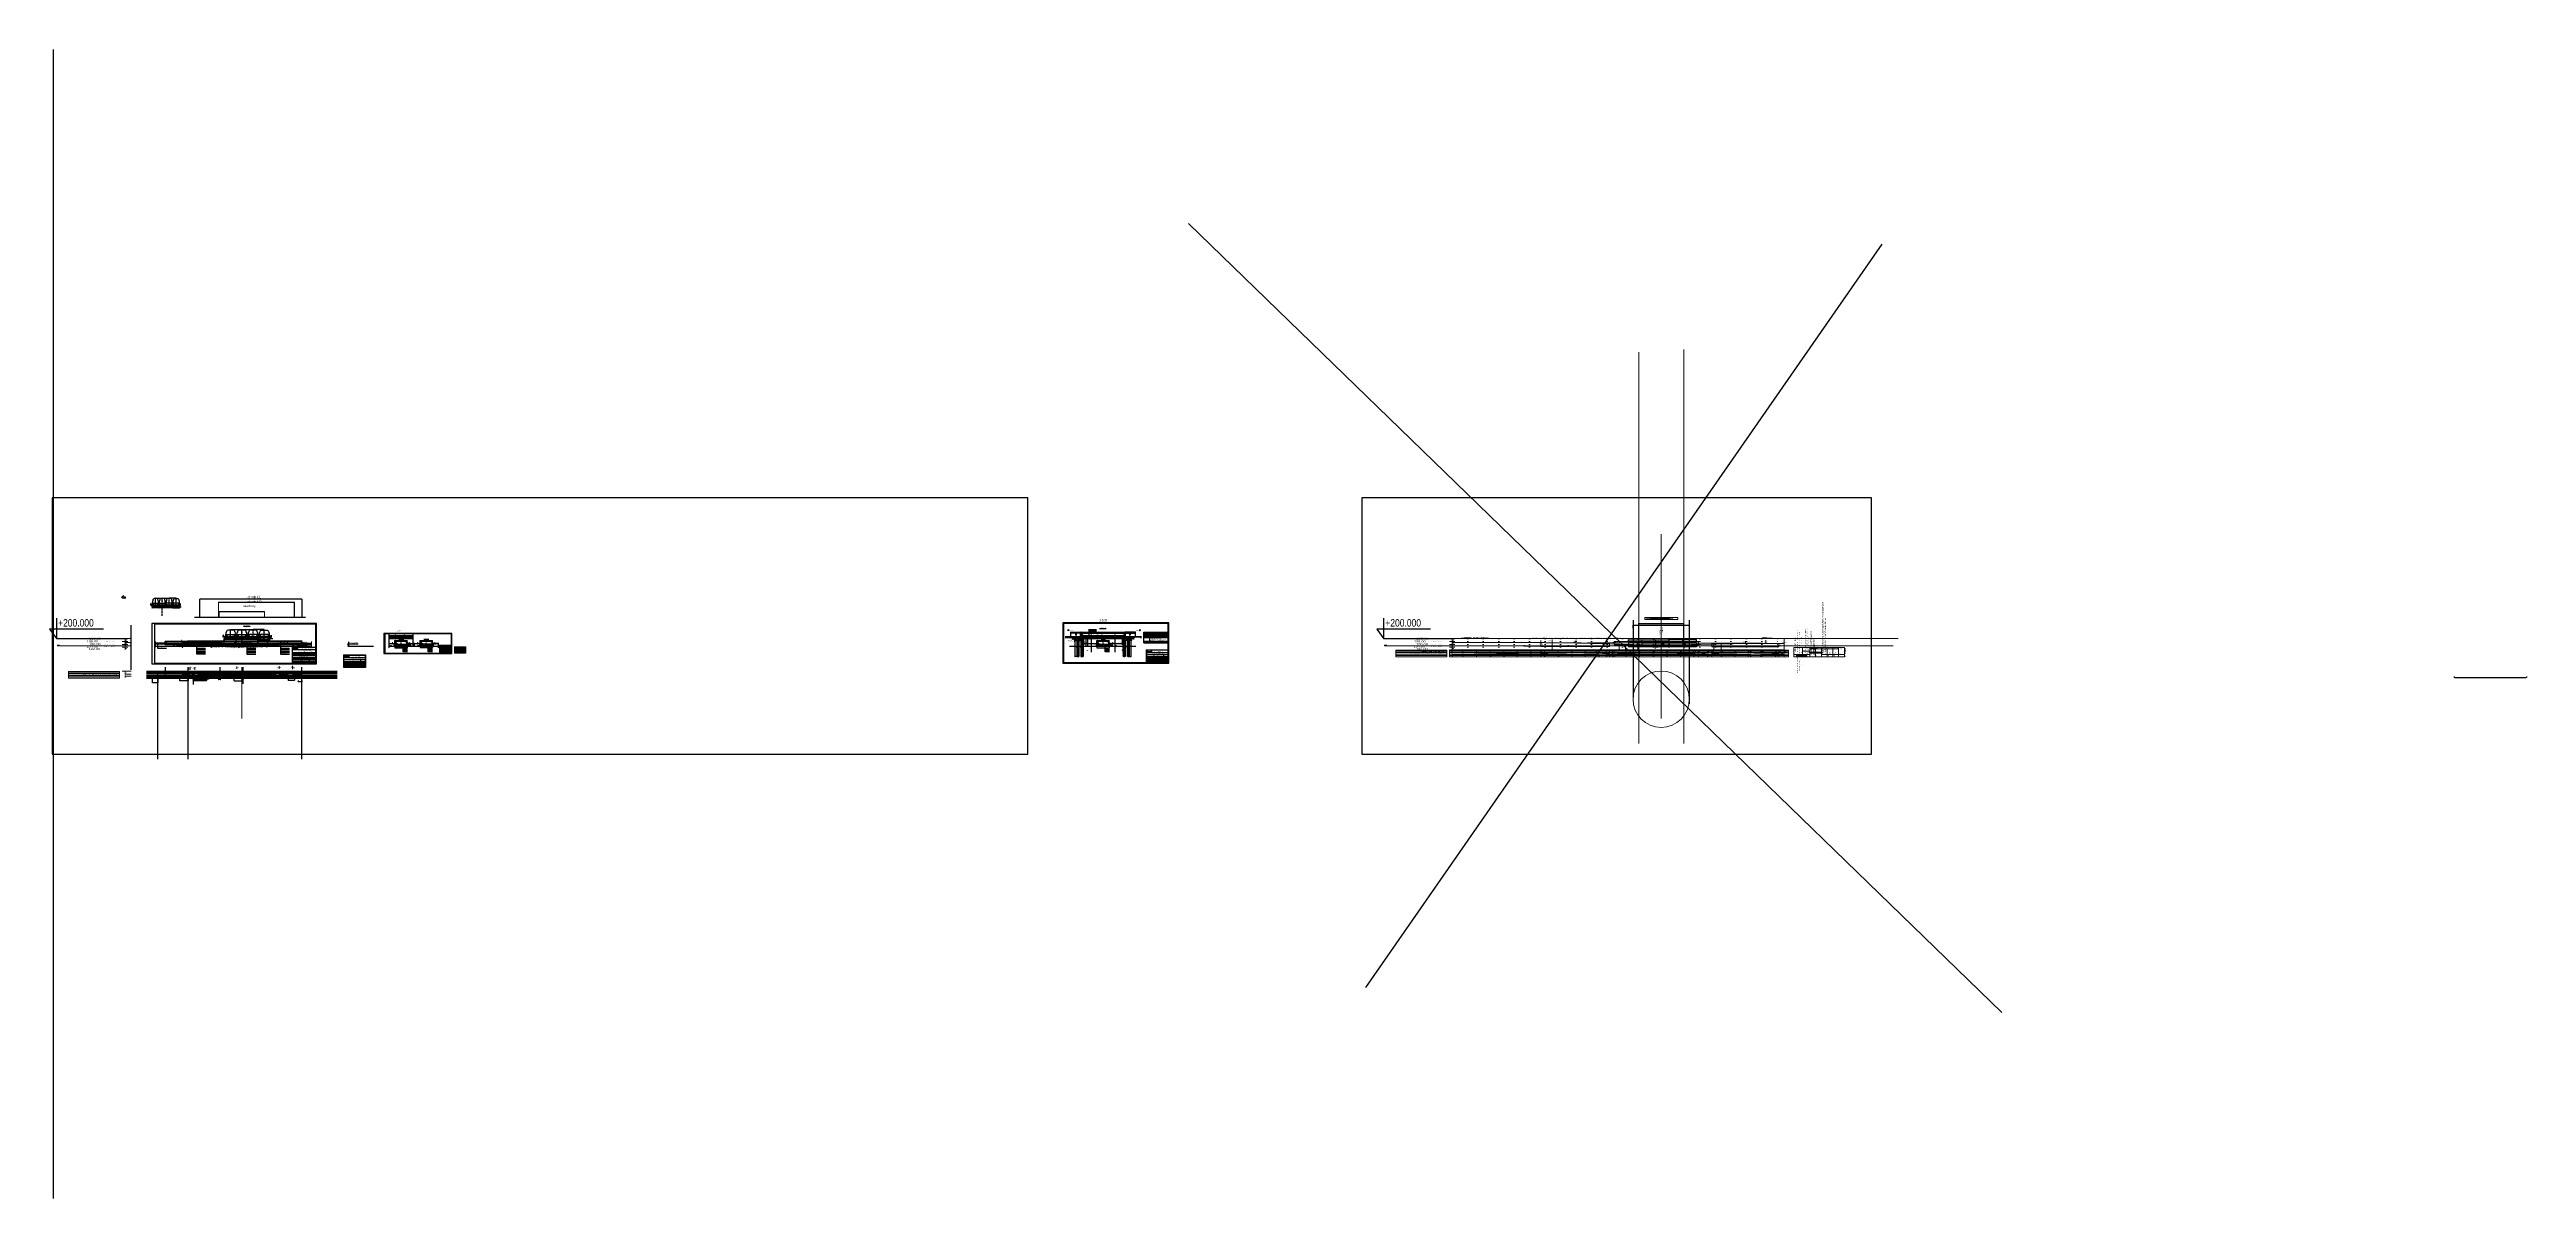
# Model space of a CAD drawing. Header units: millimetres. Extents: x -1069826 to 2704411, y -432732 to 412301.
# Drawn here: x 881216 to 2704411, y -432732 to 412301 of the extents above; entities that cross this region are included whole.
import ezdxf
from ezdxf.enums import TextEntityAlignment as Align

# ---------------------------------------------------------------- set-up
doc = ezdxf.new("R2010")
doc.units = ezdxf.units.MM
doc.header["$LTSCALE"] = 1000
doc.header["$MEASUREMENT"] = 0
for name, pattern in [('CENTER', [2, 1.25, -0.25, 0.25, -0.25]), ('CENTER2', [1.125, 0.75, -0.125, 0.125, -0.125]), ('DGN Style 1', [11.393425, 0.018957, -11.374468]), ('DGN Style 2', [18.957446, 11.374468, -7.582979]), ('DGN Style 3', [26.540425, 18.957446, -7.582979]), ('HIDDEN', [0.375, 0.25, -0.125])]:
    doc.linetypes.add(name, pattern=pattern)
for name, color, linetype in [('0-RA0-T', 7, 'Continuous'), ('0-RA0-W', 7, 'Continuous'), ('0-RAM-L', 7, 'Continuous'), ('0-RAM-T', 7, 'Continuous'), ('0-T', 7, 'Continuous'), ('0-T0-T', 7, 'Continuous'), ('0-T0-W', 7, 'Continuous'), ('0-TAB-L', 7, 'Continuous'), ('0-XX0-T', 7, 'Continuous'), ('00XX0-T', 7, 'Continuous'), ('00XX00-S', 7, 'Continuous'), ('61_R0-W', 7, 'Continuous'), ('61_RZEDNE-T', 7, 'Continuous'), ('AAA_WIADUKT', 7, 'Continuous'), ('DROG0-T', 7, 'Continuous'), ('DROG0-W', 7, 'Continuous'), ('DROGO-T', 7, 'Continuous'), ('DRRAM-L', 7, 'Continuous'), ('DZIAŁKI', 7, 'Continuous'), ('RAMKA_TABELKA', 7, 'Continuous'), ('WIAD0-W', 7, 'Continuous'), ('WIADU-T', 7, 'Continuous'), ('WIADUKT', 7, 'Continuous'), ('WIRAM-L', 7, 'Continuous'), ('WYZA1-L', 7, 'Continuous')]:
    doc.layers.add(name, color=color, linetype=linetype)
for name, color, linetype, lineweight in [('1', 7, 'Continuous', 0), ('11', 7, 'Continuous', 0), ('31', 7, 'Continuous', 0), ('42', 7, 'Continuous', 0), ('54', 7, 'Continuous', 0), ('_0', 7, 'Continuous', 0), ('Kraweznik', 4, 'Continuous', 0), ('Warstwa 63', 7, 'Continuous', 0)]:
    doc.layers.add(name, color=color, linetype=linetype, lineweight=lineweight)
doc.styles.add('2mm', font='simplex.shx', dxfattribs={"height": 1})
doc.styles.add('CDMSTYLE', font='CDMSIMPL', dxfattribs={"width": 0.8, "bigfont": 'CDMBIGPL'})
doc.styles.add('PAWEL', font='arial.ttf')
doc.styles.add('ROMAN_1_PL', font='romans.shx')
doc.styles.add('Style-STANDARD_1250', font='STANDARD_1250.shx')
doc.styles.add('Style-SWISSLT_1250', font='SWISSLT_1250.shx')
doc.styles.add('Style-SWISSLT_12500', font='SWISSLT_12500.shx')
doc.styles.add('Style-WORKING_1250', font='WORKING_1250.shx')
doc.dimstyles.new('CDMOG-ME-100', dxfattribs={"dimscale": 100, "dimtxt": 2.5, "dimasz": 1, "dimexe": 1.5, "dimexo": 5, "dimgap": 0.5, "dimtad": 1, "dimdec": 3, "dimlfac": 0.001, "dimrnd": 0.001, "dimzin": 1, "dimdsep": 46, "dimtxsty": 'CDMSTYLE', "dimblk": 'OBLIQUE', "dimblk1": 'OBLIQUE', "dimblk2": 'OBLIQUE', "dimsah": 1, "dimtsz": 1, "dimcen": -2.5, "dimclrd": 9, "dimclre": 9, "dimclrt": 9, "dimadec": 0, "dimazin": 0, "dimtfac": 1, "dimtmove": 2, "dimatfit": 3, "dimldrblk": 'OBLIQUE', "dimfxl": 1, "dimtvp": 1, "dimtolj": 1, "dimtzin": 0, "dimarcsym": 0})
doc.dimstyles.new('CDMOG-MM-100', dxfattribs={"dimscale": 100, "dimtxt": 2.5, "dimasz": 2, "dimexe": 1.5, "dimexo": 3, "dimgap": 0.5, "dimtad": 1, "dimdec": 0, "dimrnd": 1, "dimzin": 1, "dimdsep": 46, "dimtxsty": 'CDMSTYLE', "dimblk": 'OBLIQUE', "dimblk1": 'OBLIQUE', "dimblk2": 'OBLIQUE', "dimsah": 1, "dimcen": -2.5, "dimclrd": 9, "dimclre": 9, "dimclrt": 9, "dimadec": 0, "dimazin": 0, "dimtfac": 1, "dimtmove": 2, "dimatfit": 3, "dimldrblk": 'OBLIQUE', "dimfxl": 1, "dimtvp": 1, "dimtolj": 1, "dimtzin": 0, "dimarcsym": 0})
doc.dimstyles.new('CDMOG-MM-100$3', dxfattribs={"dimscale": 100, "dimtxt": 2.5, "dimasz": 2, "dimexe": 1.5, "dimexo": 5, "dimgap": 0.5, "dimtad": 1, "dimdec": 0, "dimrnd": 1, "dimzin": 1, "dimdsep": 46, "dimtxsty": 'CDMSTYLE', "dimblk": 'OBLIQUE', "dimblk1": 'CLOSED', "dimblk2": 'CLOSED', "dimsah": 1, "dimtsz": 1, "dimcen": -2.5, "dimclrd": 9, "dimclre": 9, "dimclrt": 9, "dimadec": 0, "dimazin": 0, "dimtfac": 1, "dimtmove": 2, "dimatfit": 3, "dimldrblk": 'CLOSED', "dimfxl": 1, "dimtvp": 1, "dimtolj": 1, "dimtzin": 0, "dimarcsym": 0})
doc.dimstyles.new('CDMOG-MM-100$7', dxfattribs={"dimscale": 100, "dimtxt": 2.5, "dimasz": 1, "dimexe": 1.5, "dimexo": 5, "dimgap": 0.5, "dimtad": 1, "dimdec": 0, "dimrnd": 1, "dimzin": 1, "dimdsep": 46, "dimtxsty": 'CDMSTYLE', "dimblk": 'OBLIQUE', "dimblk1": 'NONE', "dimblk2": 'NONE', "dimsah": 1, "dimtsz": 1, "dimcen": -2.5, "dimclrd": 9, "dimclre": 9, "dimclrt": 9, "dimadec": 0, "dimazin": 0, "dimtfac": 1, "dimtmove": 2, "dimatfit": 3, "dimldrblk": 'NONE', "dimfxl": 1, "dimtvp": 1, "dimtolj": 1, "dimtzin": 0, "dimarcsym": 0})
doc.dimstyles.new('CDMOG-MM-200$7', dxfattribs={"dimscale": 200, "dimtxt": 2.5, "dimasz": 1, "dimexe": 1.5, "dimexo": 5, "dimgap": 0.5, "dimtad": 1, "dimdec": 0, "dimrnd": 1, "dimzin": 1, "dimdsep": 46, "dimtxsty": 'CDMSTYLE', "dimblk": 'OBLIQUE', "dimblk1": 'NONE', "dimblk2": 'NONE', "dimsah": 1, "dimtsz": 1, "dimcen": -2.5, "dimclrd": 9, "dimclre": 9, "dimclrt": 9, "dimadec": 0, "dimazin": 0, "dimtfac": 1, "dimtmove": 2, "dimatfit": 3, "dimldrblk": 'NONE', "dimfxl": 1, "dimtvp": 1, "dimtolj": 1, "dimtzin": 0, "dimarcsym": 0})
doc.dimstyles.new('CDMOG-MM-50', dxfattribs={"dimscale": 50, "dimtxt": 2.5, "dimasz": 1, "dimexe": 1.5, "dimexo": 5, "dimgap": 0.5, "dimtad": 1, "dimdec": 0, "dimrnd": 1, "dimzin": 1, "dimdsep": 46, "dimtxsty": 'CDMSTYLE', "dimblk1": 'OBLIQUE', "dimblk2": 'OBLIQUE', "dimsah": 1, "dimtsz": 1, "dimcen": -2.5, "dimdle": 1.5, "dimclrd": 9, "dimclre": 9, "dimclrt": 9, "dimadec": 0, "dimazin": 0, "dimtfac": 1, "dimtmove": 2, "dimatfit": 3, "dimldrblk": 'OBLIQUE', "dimfxl": 1, "dimtvp": 1, "dimtolj": 1, "dimtzin": 0, "dimarcsym": 0})
doc.dimstyles.new('CDMZB-MM-100', dxfattribs={"dimscale": 100, "dimtxt": 2.5, "dimasz": 1, "dimexe": 1.5, "dimexo": 5, "dimgap": 0.5, "dimtad": 1, "dimdec": 0, "dimrnd": 1, "dimzin": 1, "dimdsep": 46, "dimtxsty": 'CDMSTYLE', "dimblk": 'OBLIQUE', "dimblk1": 'OBLIQUE', "dimblk2": 'OBLIQUE', "dimsah": 1, "dimtsz": 1, "dimcen": -2.5, "dimclrd": 9, "dimclre": 9, "dimclrt": 9, "dimadec": 0, "dimazin": 0, "dimtfac": 1, "dimtmove": 2, "dimatfit": 3, "dimldrblk": 'OBLIQUE', "dimfxl": 1, "dimtvp": 1, "dimtolj": 1, "dimtzin": 0, "dimarcsym": 0})
doc.dimstyles.new('CDMZB-MM-50', dxfattribs={"dimscale": 50, "dimtxt": 2.5, "dimasz": 1, "dimexe": 1.5, "dimexo": 5, "dimgap": 0.5, "dimtad": 1, "dimdec": 0, "dimrnd": 1, "dimzin": 1, "dimdsep": 46, "dimtxsty": 'CDMSTYLE', "dimblk": 'OBLIQUE', "dimblk1": 'OBLIQUE', "dimblk2": 'OBLIQUE', "dimsah": 1, "dimtsz": 1, "dimcen": -2.5, "dimclrd": 9, "dimclre": 9, "dimclrt": 9, "dimadec": 0, "dimazin": 0, "dimtfac": 1, "dimtmove": 2, "dimatfit": 3, "dimldrblk": 'OBLIQUE', "dimfxl": 1, "dimtvp": 1, "dimtolj": 1, "dimtzin": 0, "dimarcsym": 0})
pattern_1 = [(60, (-602052.98, -193697.16), (-93.75, 162.379763), [93.75, -93.75]), (120, (-602052.98, -193697.16), (-187.5, 1e-07), [93.75, -93.75]), (0, (-602099.85, -193615.97), (93.75, 162.379763), [93.75, -93.75])]
pattern_2 = [(50, (412311.13, -221196.2), (717.2602, -62.75213), [75, -825]), (355, (412311.1, -221196.2), (-138.7513, 752.1921), [60, -660]), (100.4514, (412370.9, -221201.4), (578.5094, 689.43954), [63.7402, -701.1421]), (46.1842, (412311.1, -220996.2), (1067.241, -165.519), [112.5, -1237.5]), (96.6356, (412400.1, -221010), (934.6627, 974.1179), [95.6103, -1051.713]), (351.1842, (412311.1, -220996.2), (934.662, 974.1186), [90, -990]), (21, (412411.13, -221046.2), (596.90705, -402.6189), [75, -825]), (326, (412411.1, -221046.2), (243.3153, 725.15005), [60, -660]), (71.4514, (412460.9, -221079.7), (840.2226, 322.5305), [63.7402, -701.1421]), (37.5, (412311.13, -221196.17), (12.159855, 332.89385), [0, -652, 0, -670, 0, -662.5]), (7.5, (412311.13, -221196.17), (263.06954, 394.41171), [0, -382, 0, -637, 0, -252.5]), (327.5, (412088.13, -221196.17), (533.82244, -22.55487), [0, -250, 0, -780, 0, -1035]), (317.5, (411988.13, -221196.17), (583.18617, 100.10498), [0, -325, 0, -518, 0, -735])]
pattern_3 = [(45, (412311.13, -221196.17), (-353.5534, 353.5534), []), (45, (412664.7, -221196.17), (-353.5534, 353.5534), [250, -125])]
pattern_4 = [(50, (412311.1, -221196.2), (1075.8903, -94.1282), [112.5, -1237.5]), (355, (412311.1, -221196.2), (-208.127, 1128.2882), [90, -990]), (100.4514, (412400.8, -221204), (867.764, 1034.1593), [95.6103, -1051.7132]), (46.1842, (412311.1, -220896.2), (1600.8616, -248.2785), [168.75, -1856.25]), (96.6356, (412444.5, -220916.9), (1401.994, 1461.1768), [143.4154, -1577.5695]), (351.1842, (412311.1, -220896.2), (1401.993, 1461.178), [135, -1485]), (21, (412461.1, -220971.2), (895.3606, -603.9283), [112.5, -1237.5]), (326, (412461.1, -220971.2), (364.973, 1087.725), [90, -990]), (71.4514, (412535.7, -221021.5), (1260.334, 483.7957), [95.6103, -1051.7132]), (37.5, (412311.13, -221196.17), (18.23978, 499.34078), [0, -978, 0, -1005, 0, -993.75]), (7.5, (412311.13, -221196.2), (394.6043, 591.61757), [0, -573, 0, -955.5, 0, -378.75]), (327.5, (411976.63, -221196.17), (800.73365, -33.8323), [0, -375, 0, -1170, 0, -1552.5]), (317.5, (411826.6, -221196.2), (874.77925, 150.1575), [0, -487.5, 0, -777, 0, -1102.5])]

# ---------------------------------------------------------------- blocks, each defined once
blk = doc.blocks.new('00KOTA1')
at = {"color": 0, "linetype": 'Continuous'}
blk.add_lwpolyline([(13.74, 2.86), (-2.11, 2.86), (0, 0), (0, 6.11)], dxfattribs=at)
at = {"color": 0, "linetype": 'Continuous', "style": 'CDMSTYLE', "width": 0.85}
blk.add_attdef('%%P000.000', (0.42, 3.63), '', height=2.2, dxfattribs=at)
blk = doc.blocks.new('MOST_TAB_SKOP')
at = {"color": 9, "lineweight": 25}
for p, q in [((-167, 98), (-5, 98)), ((-167, 98), (-167, 5)), ((-5, 5), (-167, 5)), ((-166, 97), (-6, 97)), ((-166, 97), (-166, 6)), ((-6, 76), (-166, 76)), ((-6, 61), (-166, 61)), ((-6, 46), (-166, 46)), ((-6, 41), (-166, 41)), ((-6, 36), (-166, 36)), ((-6, 31), (-166, 31)), ((-6, 26), (-166, 26)), ((-6, 16), (-166, 16)), ((-6, 6), (-166, 6)), ((-141, 26), (-141, 46)), ((-134, 6), (-134, 16)), ((-128, 97), (-128, 76)), ((-102, 6), (-102, 16)), ((-91, 26), (-91, 46)), ((-70, 6), (-70, 16)), ((-56, 26), (-56, 46)), ((-38, 6), (-38, 61)), ((-6, 97), (-6, 6)), ((-5, 98), (-5, 5))]:
    blk.add_line(p, q, dxfattribs=at)
at = {"color": 1}
for p, q in [((-156, 86), (-162, 86)), ((-156, 86), (-136, 86)), ((-136, 86), (-130, 86))]:
    blk.add_line(p, q, dxfattribs=at)
at = {"color": 40}
for p, q in [((-156, 86), (-162, 86)), ((-156, 86), (-136, 86)), ((-136, 86), (-130, 86))]:
    blk.add_line(p, q, dxfattribs=at)
at = {"color": 9}
for centre, start, end in [((-146, 99), 205.1289, 232.0684), ((-146, 74), 25.1289, 52.0684)]:
    blk.add_arc(centre, 15.9, start, end, dxfattribs=at)
at = {"color": 5}
for centre, start, end in [((-146, 74), 127.9316, 154.8711), ((-146, 99), 232.0684, 307.9316), ((-146, 99), 307.9316, 334.8711)]:
    blk.add_arc(centre, 15.9, start, end, dxfattribs=at)
at = {"color": 1, "linetype": 'Continuous', "lineweight": 25, "style": 'CDMSTYLE'}
for s, width, p in [('Projekt/Opracowanie', 0.6, (-165, 32)), ('Nazwa projektu/Obiekt:', 0.85, (-164, 72)), ('Zleceniodawca:', 0.85, (-164, 57)), ('Projektowa`l', 0.85, (-164, 37)), ('Sprawdził', 0.85, (-164, 27)), ('Tytuł rys.:', 0.85, (-164, 22)), ('Skala:', 0.85, (-164, 12)), ('Funkcja', 0.85, (-158, 42)), ('Faza projektu:', 0.85, (-132, 12)), ('Imi`e i nazwisko', 0.85, (-125, 42)), ('Nazwa pliku:', 0.85, (-100, 12)), ('Nr uprawnie`n', 0.85, (-86, 42)), ('Nr rew.:', 0.85, (-68, 12)), ('Data', 0.85, (-50, 42)), ('Zlecenie/Umowa:', 0.85, (-36, 57)), ('Nr rys.:', 0.85, (-36, 22)), ('Nr egzemplarza:', 0.85, (-36, 12)), ('Podpis', 0.85, (-23, 42))]:
    blk.add_text(s, height=2.5, dxfattribs=dict(at, width=width)).set_placement(p)
at = {"color": 9, "style": 'PAWEL', "width": 1.55}
blk.add_text('Mostoprojekt', height=1.4, dxfattribs=at).set_placement((-155, 87))
at = {"color": 3, "style": 'CDMSTYLE', "width": 0.85}
for s, p in [('BIURO PROJEKTÓW i EKSPERTYZ BUDOWLI KOMUNIKACYJNYCH', (-67, 93)), ('31-521 Kraków, ul. Rakowicka 93', (-67, 82))]:
    blk.add_text(s, height=2.5, dxfattribs=at).set_placement(p, align=Align.CENTER)
at = {"color": 1, "style": 'PAWEL', "width": 1.5}
blk.add_text('"MOSTOPROJEKT" Sp. z o.o.', height=3, dxfattribs=at).set_placement((-67, 87), align=Align.CENTER)
at = {"color": 2, "style": 'CDMSTYLE', "width": 0.74}
blk.add_text('tel./fax. (0-12) 412-38-00, tel. (0-12) 412-50-19, e-mail:mostopro@kr.home.pl', height=2.5, dxfattribs=at).set_placement((-67, 77), align=Align.CENTER)
at = {"color": 3, "lineweight": 25, "style": 'CDMSTYLE', "width": 0.85}
for tag, p in [('SKALA', (-150, 7)), ('FAZA', (-118, 7)), ('ZLECENIODAWCA1', (-99, 57)), ('ZLECENIODAWCA2', (-99, 52)), ('ZLECENIODAWCA3', (-99, 47)), ('NUMER', (-54, 7)), ('DATA', (-46, 37)), ('DATA', (-46, 32)), ('DATA', (-46, 27)), ('ZLEC1', (-21, 52)), ('ZLEC2', (-21, 47))]:
    blk.add_attdef(tag, text='', height=2.5, dxfattribs=at).set_placement(p, align=Align.CENTER)
for tag, p in [('NAZWARYS1', (-145, 22)), ('NAZWARYS2', (-145, 17)), ('GŁÓWNY_PROJEKTANT', (-139, 37)), ('PROJEKTANT', (-139, 32)), ('SPRAWDZIŁ', (-139, 27)), ('OBIEKT1', (-122, 72)), ('OBIEKT2', (-122, 67)), ('OBIEKT3', (-122, 62)), ('UPRAW1', (-89, 37)), ('UPRAW2', (-89, 32)), ('UPRAW3', (-89, 27))]:
    blk.add_attdef(tag, p, '', height=2.5, dxfattribs=at)
at = {"color": 2, "lineweight": 25, "style": 'CDMSTYLE', "width": 0.85}
blk.add_attdef('NAZPLIKU', text='', height=2.5, dxfattribs=at).set_placement((-85, 7), align=Align.CENTER)
at = {"color": 4, "linetype": 'Continuous', "style": 'CDMSTYLE', "width": 0.85}
blk.add_attdef('NUMER', text='', height=5, dxfattribs=at).set_placement((-17, 17), align=Align.CENTER)
blk = doc.blocks.new('_NONE')
at = {"color": 0, "linetype": 'ByBlock'}
blk.add_circle((0, 0), 0.25, dxfattribs=at)
blk = doc.blocks.new('_OBLIQUE')
at = {"color": 0, "linetype": 'ByBlock'}
blk.add_line((-0.5, -0.5), (0.5, 0.5), dxfattribs=at)
blk = doc.blocks.new('*D273')
at = {"color": 9, "linetype": 'ByBlock', "transparency": 16777216}
for p, q in [((1292726, -23375), (1292826, -23275)), ((1292776, -24436), (1292776, -23250)), ((1292776, -23325), (1293226, -23325)), ((1293176, -23375), (1293276, -23275)), ((1293226, -24404), (1293226, -23250))]:
    blk.add_line(p, q, dxfattribs=at)
at = {"layer": 'Defpoints', "color": 0, "linetype": 'ByBlock', "transparency": 16777216}
for p in [(1292776, -24686), (1293226, -23325), (1293226, -24654)]:
    blk.add_point(p, dxfattribs=at)
at = {"color": 9, "linetype": 'ByBlock', "transparency": 16777216, "insert": (1293076, -23206), "char_height": 125, "attachment_point": 5, "style": 'CDMSTYLE'}
blk.add_mtext('\\A1;450', dxfattribs=at)
blk = doc.blocks.new('*D274')
at = {"color": 9, "linetype": 'ByBlock', "transparency": 16777216}
for p, q in [((1293176, -23375), (1293276, -23275)), ((1293226, -23325), (1293926, -23325)), ((1293876, -23375), (1293976, -23275)), ((1293926, -24554), (1293926, -23250))]:
    blk.add_line(p, q, dxfattribs=at)
at = {"layer": 'Defpoints', "color": 0, "linetype": 'ByBlock', "transparency": 16777216}
for p in [(1293226, -23375), (1293926, -23325), (1293926, -24804)]:
    blk.add_point(p, dxfattribs=at)
at = {"color": 9, "linetype": 'ByBlock', "transparency": 16777216, "insert": (1293576, -23238), "char_height": 125, "attachment_point": 5, "style": 'CDMSTYLE'}
blk.add_mtext('\\A1;700', dxfattribs=at)
blk = doc.blocks.new('*D275')
at = {"color": 9, "linetype": 'ByBlock', "transparency": 16777216}
for p, q in [((1293876, -23375), (1293976, -23275)), ((1293926, -23325), (1300926, -23325)), ((1300876, -23375), (1300976, -23275)), ((1300926, -24121), (1300926, -23250))]:
    blk.add_line(p, q, dxfattribs=at)
at = {"layer": 'Defpoints', "color": 0, "linetype": 'ByBlock', "transparency": 16777216}
for p in [(1293926, -24371), (1300926, -23325), (1300926, -24371)]:
    blk.add_point(p, dxfattribs=at)
at = {"color": 9, "linetype": 'ByBlock', "transparency": 16777216, "insert": (1297426, -23238), "char_height": 125, "attachment_point": 5, "style": 'CDMSTYLE'}
blk.add_mtext('\\A1;7000', dxfattribs=at)
blk = doc.blocks.new('*D276')
at = {"color": 9, "linetype": 'ByBlock', "transparency": 16777216}
for p, q in [((1300876, -23375), (1300976, -23275)), ((1300926, -23871), (1300926, -23250)), ((1300926, -23325), (1301626, -23325)), ((1301576, -23375), (1301676, -23275)), ((1301626, -24727), (1301626, -23250))]:
    blk.add_line(p, q, dxfattribs=at)
at = {"layer": 'Defpoints', "color": 0, "linetype": 'ByBlock', "transparency": 16777216}
for p in [(1300926, -24121), (1301626, -23325), (1301626, -24977)]:
    blk.add_point(p, dxfattribs=at)
at = {"color": 9, "linetype": 'ByBlock', "transparency": 16777216, "insert": (1301276, -23238), "char_height": 125, "attachment_point": 5, "style": 'CDMSTYLE'}
blk.add_mtext('\\A1;700', dxfattribs=at)
blk = doc.blocks.new('*D277')
at = {"color": 9, "linetype": 'ByBlock', "transparency": 16777216}
for p, q in [((1301576, -23375), (1301676, -23275)), ((1301626, -23316), (1301626, -23250)), ((1301626, -23325), (1302026, -23325)), ((1301976, -23375), (1302076, -23275)), ((1302026, -24741), (1302026, -23250))]:
    blk.add_line(p, q, dxfattribs=at)
at = {"layer": 'Defpoints', "color": 0, "linetype": 'ByBlock', "transparency": 16777216}
for p in [(1301626, -23566), (1302026, -23325), (1302026, -24991)]:
    blk.add_point(p, dxfattribs=at)
at = {"color": 9, "linetype": 'ByBlock', "transparency": 16777216, "insert": (1301813, -23223), "char_height": 125, "attachment_point": 5, "style": 'CDMSTYLE'}
blk.add_mtext('\\A1;400', dxfattribs=at)
blk = doc.blocks.new('*D278')
at = {"color": 9, "linetype": 'ByBlock', "transparency": 16777216}
for p, q in [((1292816, -27750), (1292916, -27650)), ((1292866, -26384), (1292866, -27775)), ((1292866, -27700), (1301986, -27700)), ((1301936, -27750), (1302036, -27650)), ((1301986, -26384), (1301986, -27775))]:
    blk.add_line(p, q, dxfattribs=at)
at = {"layer": 'Defpoints', "color": 0, "linetype": 'ByBlock', "transparency": 16777216}
for p in [(1292866, -26134), (1301986, -26134), (1301986, -27700)]:
    blk.add_point(p, dxfattribs=at)
at = {"color": 9, "linetype": 'ByBlock', "transparency": 16777216, "insert": (1297426, -27613), "char_height": 125, "attachment_point": 5, "style": 'CDMSTYLE'}
blk.add_mtext('\\A1;9120', dxfattribs=at)
blk = doc.blocks.new('*D279')
at = {"color": 9, "linetype": 'ByBlock', "transparency": 16777216}
for p, q in [((1293456, -24267), (1294404, -24267)), ((1294136, -25550), (1294404, -25550)), ((1294379, -24317), (1294279, -24217)), ((1294379, -25600), (1294279, -25500)), ((1294329, -24267), (1294329, -25550))]:
    blk.add_line(p, q, dxfattribs=at)
at = {"layer": 'Defpoints', "color": 0, "linetype": 'ByBlock', "transparency": 16777216}
for p in [(1293206, -24267), (1293886, -25550), (1294329, -25550)]:
    blk.add_point(p, dxfattribs=at)
at = {"color": 9, "linetype": 'ByBlock', "transparency": 16777216, "insert": (1294241, -25001), "char_height": 125, "attachment_point": 5, "rotation": 90, "style": 'CDMSTYLE'}
blk.add_mtext('\\A1;zmienna', dxfattribs=at)
blk = doc.blocks.new('*D280')
at = {"color": 9, "linetype": 'ByBlock', "transparency": 16777216}
for p, q in [((1294379, -25602), (1294279, -25502)), ((1294379, -25752), (1294279, -25652)), ((1294294, -25702), (1294404, -25702)), ((1294329, -25552), (1294329, -25702))]:
    blk.add_line(p, q, dxfattribs=at)
at = {"layer": 'Defpoints', "color": 0, "linetype": 'ByBlock', "transparency": 16777216}
for p in [(1293886, -25552), (1294044, -25702), (1294329, -25702)]:
    blk.add_point(p, dxfattribs=at)
at = {"color": 9, "linetype": 'ByBlock', "transparency": 16777216, "insert": (1294504, -25556), "char_height": 125, "attachment_point": 5, "rotation": 90, "style": 'CDMSTYLE'}
blk.add_mtext('\\A1;150', dxfattribs=at)
blk = doc.blocks.new('*D281')
at = {"color": 9, "linetype": 'ByBlock', "transparency": 16777216}
for p, q in [((1017477, -21883), (1017677, -21683)), ((1017577, -22468), (1017577, -21633)), ((1017577, -21783), (1029677, -21783)), ((1029577, -21883), (1029777, -21683)), ((1029677, -22472), (1029677, -21633))]:
    blk.add_line(p, q, dxfattribs=at)
at = {"layer": 'Defpoints', "color": 0, "linetype": 'ByBlock', "transparency": 16777216}
for p in [(1017577, -22968), (1029677, -21783), (1029677, -22972)]:
    blk.add_point(p, dxfattribs=at)
at = {"color": 9, "linetype": 'ByBlock', "transparency": 16777216, "insert": (1023627, -21608), "char_height": 250, "attachment_point": 5, "style": 'CDMSTYLE'}
blk.add_mtext('\\A1;12100', dxfattribs=at)
blk = doc.blocks.new('*D283')
at = {"color": 9, "linetype": 'ByBlock', "transparency": 16777216}
for p, q in [((983160, -23260), (983360, -23060)), ((983260, -24330), (983260, -23010)), ((983260, -23160), (1005477, -23160)), ((1005377, -23260), (1005577, -23060)), ((1005477, -24177), (1005477, -23010))]:
    blk.add_line(p, q, dxfattribs=at)
at = {"layer": 'Defpoints', "color": 0, "linetype": 'ByBlock', "transparency": 16777216}
for p in [(983260, -24830), (1005477, -23160), (1005477, -24677)]:
    blk.add_point(p, dxfattribs=at)
at = {"color": 9, "linetype": 'ByBlock', "transparency": 16777216, "insert": (994369, -22985), "char_height": 250, "attachment_point": 5, "style": 'CDMSTYLE'}
blk.add_mtext('\\A1;22217', dxfattribs=at)
blk = doc.blocks.new('*D287')
at = {"color": 9, "linetype": 'ByBlock', "transparency": 16777216}
for p, q in [((2050936, -20496), (2050936, -9686)), ((2051136, -9836), (2083916, -9836)), ((2084116, -20496), (2084116, -9686))]:
    blk.add_line(p, q, dxfattribs=at)
for points in [[(2051136, -9803), (2051136, -9869), (2050936, -9836)], [(2083916, -9803), (2083916, -9869), (2084116, -9836)]]:
    blk.add_solid(points, dxfattribs=at)
at = {"layer": 'Defpoints', "color": 0, "linetype": 'ByBlock', "transparency": 16777216}
for p in [(2084116, -9836), (2050936, -20796), (2084116, -20796, 0)]:
    blk.add_point(p, dxfattribs=at)
at = {"color": 9, "linetype": 'ByBlock', "transparency": 16777216, "insert": (2067526, -9661), "char_height": 250, "attachment_point": 5, "style": 'CDMSTYLE'}
blk.add_mtext('\\A1;33180', dxfattribs=at)
blk = doc.blocks.new('A$C12A06775')
at = {"layer": 'Kraweznik', "color": 4, "linetype": 'Continuous', "ltscale": 0.1}
blk.add_circle((20689, 20689), 20689, dxfattribs=at)
blk = doc.blocks.new('*D292')
at = {"color": 9, "linetype": 'ByBlock', "transparency": 16777216}
for p, q in [((1038527, -21883), (1038727, -21683)), ((1038627, -23404), (1038627, -21633)), ((1048627, -21783), (1038627, -21783)), ((1048527, -21883), (1048727, -21683)), ((1048627, -23404), (1048627, -21633))]:
    blk.add_line(p, q, dxfattribs=at)
at = {"layer": 'Defpoints', "color": 0, "linetype": 'ByBlock', "transparency": 16777216}
for p in [(1038627, -21783), (1038627, -23904), (1048627, -23904)]:
    blk.add_point(p, dxfattribs=at)
at = {"color": 9, "linetype": 'ByBlock', "transparency": 16777216, "insert": (1043627, -21608), "char_height": 250, "attachment_point": 5, "style": 'CDMSTYLE'}
blk.add_mtext('\\A1;10000', dxfattribs=at)
blk = doc.blocks.new('*D288')
at = {"color": 9, "linetype": 'ByBlock', "transparency": 16777216}
for p, q in [((1002066, -11106), (1002166, -11006)), ((1002116, -13213), (1002116, -10981)), ((1002116, -11056), (1043494, -11056)), ((1043444, -11106), (1043544, -11006)), ((1043494, -13213), (1043494, -10981))]:
    blk.add_line(p, q, dxfattribs=at)
at = {"layer": 'Defpoints', "color": 0, "linetype": 'ByBlock', "transparency": 16777216}
for p in [(1002116, -13463), (1043494, -11056), (1043494, -13463)]:
    blk.add_point(p, dxfattribs=at)
at = {"color": 9, "linetype": 'ByBlock', "transparency": 16777216, "insert": (1022805, -10969), "char_height": 125, "attachment_point": 5, "style": 'CDMSTYLE'}
blk.add_mtext('\\A1;41378', dxfattribs=at)
blk = doc.blocks.new('*D289')
at = {"color": 9, "linetype": 'ByBlock', "transparency": 16777216}
for p, q in [((1018527, -21883), (1018727, -21683)), ((1018627, -23132), (1018627, -21633)), ((1018627, -21783), (1028627, -21783)), ((1028527, -21883), (1028727, -21683)), ((1028627, -23132), (1028627, -21633))]:
    blk.add_line(p, q, dxfattribs=at)
at = {"layer": 'Defpoints', "color": 0, "linetype": 'ByBlock', "transparency": 16777216}
for p in [(1018627, -23632), (1028627, -21783), (1028627, -23632)]:
    blk.add_point(p, dxfattribs=at)
at = {"color": 9, "linetype": 'ByBlock', "transparency": 16777216, "insert": (1023627, -21608), "char_height": 250, "attachment_point": 5, "style": 'CDMSTYLE'}
blk.add_mtext('\\A1;10000', dxfattribs=at)
blk = doc.blocks.new('*D293')
at = {"color": 9, "linetype": 'ByBlock', "transparency": 16777216}
for p, q in [((998527, -21883), (998727, -21683)), ((998627, -23404), (998627, -21633)), ((998627, -21783), (1008627, -21783)), ((1008527, -21883), (1008727, -21683)), ((1008627, -23404), (1008627, -21633))]:
    blk.add_line(p, q, dxfattribs=at)
at = {"layer": 'Defpoints', "color": 0, "linetype": 'ByBlock', "transparency": 16777216}
for p in [(998627, -23904), (1008627, -21783), (1008627, -23904)]:
    blk.add_point(p, dxfattribs=at)
at = {"color": 9, "linetype": 'ByBlock', "transparency": 16777216, "insert": (1003627, -21608), "char_height": 250, "attachment_point": 5, "style": 'CDMSTYLE'}
blk.add_mtext('\\A1;10000', dxfattribs=at)
blk = doc.blocks.new('*D286')
at = {"color": 9, "linetype": 'ByBlock', "transparency": 16777216}
for p, q in [((2050192, -24164), (2049924, -24164)), ((2050178, -25475), (2049924, -25475)), ((2050174, -24264), (2049974, -24064)), ((2050174, -25575), (2049974, -25375)), ((2050074, -25475), (2050074, -24164))]:
    blk.add_line(p, q, dxfattribs=at)
at = {"layer": 'Defpoints', "color": 0, "linetype": 'ByBlock', "transparency": 16777216}
for p in [(2050074, -24164), (2050678, -25475), (2050692, -24164)]:
    blk.add_point(p, dxfattribs=at)
at = {"color": 9, "linetype": 'ByBlock', "transparency": 16777216, "insert": (2049899, -24820), "char_height": 250, "attachment_point": 5, "rotation": 90, "style": 'CDMSTYLE'}
blk.add_mtext('\\A1;1.311', dxfattribs=at)
blk = doc.blocks.new('*D285')
at = {"color": 9, "linetype": 'ByBlock', "transparency": 16777216}
for p, q in [((2050178, -25475), (2049916, -25475)), ((2050134, -26396), (2049916, -26396)), ((2050166, -25575), (2049966, -25375)), ((2050166, -26496), (2049966, -26296)), ((2050066, -25475), (2050066, -26396))]:
    blk.add_line(p, q, dxfattribs=at)
at = {"layer": 'Defpoints', "color": 0, "linetype": 'ByBlock', "transparency": 16777216}
for p in [(2050066, -26396), (2050634, -26396), (2050678, -25475)]:
    blk.add_point(p, dxfattribs=at)
at = {"color": 9, "linetype": 'ByBlock', "transparency": 16777216, "insert": (2049891, -25936), "char_height": 250, "attachment_point": 5, "rotation": 90, "style": 'CDMSTYLE'}
blk.add_mtext('\\A1;0.921', dxfattribs=at)
blk = doc.blocks.new('*D290')
at = {"color": 9, "linetype": 'ByBlock', "transparency": 16777216}
for p, q in [((1008527, -21883), (1008727, -21683)), ((1008627, -23404), (1008627, -21633)), ((1008627, -21783), (1018627, -21783)), ((1018527, -21883), (1018727, -21683)), ((1018627, -23404), (1018627, -21633))]:
    blk.add_line(p, q, dxfattribs=at)
at = {"layer": 'Defpoints', "color": 0, "linetype": 'ByBlock', "transparency": 16777216}
for p in [(1008627, -23904), (1018627, -21783), (1018627, -23904)]:
    blk.add_point(p, dxfattribs=at)
at = {"color": 9, "linetype": 'ByBlock', "transparency": 16777216, "insert": (1013627, -21608), "char_height": 250, "attachment_point": 5, "style": 'CDMSTYLE'}
blk.add_mtext('\\A1;10000', dxfattribs=at)
blk = doc.blocks.new('*D284')
at = {"color": 9, "linetype": 'ByBlock', "transparency": 16777216}
for p, q in [((2068883, -25632), (2069491, -25632)), ((2068883, -26396), (2069491, -26396)), ((2069441, -25732), (2069241, -25532)), ((2069441, -26496), (2069241, -26296)), ((2069341, -25632), (2069341, -26396))]:
    blk.add_line(p, q, dxfattribs=at)
at = {"layer": 'Defpoints', "color": 0, "linetype": 'ByBlock', "transparency": 16777216}
for p in [(2068383, -25632), (2068383, -26396), (2069341, -26396)]:
    blk.add_point(p, dxfattribs=at)
at = {"color": 9, "linetype": 'ByBlock', "transparency": 16777216, "insert": (2069691, -26014), "char_height": 250, "attachment_point": 5, "rotation": 90, "style": 'CDMSTYLE'}
blk.add_mtext('\\A1;0.764', dxfattribs=at)
blk = doc.blocks.new('*D291')
at = {"color": 9, "linetype": 'ByBlock', "transparency": 16777216}
for p, q in [((1028527, -21883), (1028727, -21683)), ((1028627, -23404), (1028627, -21633)), ((1038627, -21783), (1028627, -21783)), ((1038527, -21883), (1038727, -21683)), ((1038627, -23404), (1038627, -21633))]:
    blk.add_line(p, q, dxfattribs=at)
at = {"layer": 'Defpoints', "color": 0, "linetype": 'ByBlock', "transparency": 16777216}
for p in [(1028627, -21783), (1028627, -23904), (1038627, -23904)]:
    blk.add_point(p, dxfattribs=at)
at = {"color": 9, "linetype": 'ByBlock', "transparency": 16777216, "insert": (1033627, -21608), "char_height": 250, "attachment_point": 5, "style": 'CDMSTYLE'}
blk.add_mtext('\\A1;10000', dxfattribs=at)
blk = doc.blocks.new('*U271')
at = {"layer": 'Warstwa 63', "color": 7, "linetype": 'Continuous', "lineweight": 9}
for p, q in [((-7.5, 33.4), (-19.4, 33.4)), ((-19.4, -34.6), (-19.4, 33.4)), ((-12.8, -18.2), (-12.8, 32.8)), ((-7.5, 33.4), (-3.3, 33.4)), ((-7.5, -34.6), (-7.5, 33.4)), ((13.7, 24.9), (-7.5, 24.9)), ((-3.3, -34.6), (-3.3, 33.4)), ((-3.3, 33.4), (1, 33.4)), ((1, -34.6), (1, 33.4)), ((5.2, 33.4), (1, 33.4)), ((1, -34.6), (1, 33.4)), ((9.5, 33.4), (5.2, 33.4)), ((5.2, -34.6), (5.2, 24.9)), ((9.5, -34.6), (9.5, 33.4)), ((18, 33.4), (9.5, 33.4)), ((13.7, -34.6), (13.7, 33.4)), ((18, -34.6), (18, 33.4)), ((-12.3, 7.3), (-8.1, 7.3)), ((-3.3, -0.6), (-7.5, -0.6)), ((-7.5, -9.1), (1, -9.1)), ((1, -0.6), (-3.3, -0.6)), ((5.2, -17.6), (1, -17.6)), ((9.5, -17.6), (5.2, -17.6)), ((18, -17.6), (9.5, -17.6)), ((-7.5, -18.8), (-19.4, -18.8)), ((-7.5, -34.6), (-19.4, -34.6)), ((-7.5, -34.6), (-3.3, -34.6)), ((-3.3, -34.6), (1, -34.6)), ((5.2, -34.6), (1, -34.6)), ((9.5, -34.6), (5.2, -34.6)), ((18, -34.6), (9.5, -34.6))]:
    blk.add_line(p, q, dxfattribs=at)
at = {"layer": 'Warstwa 63', "color": 7, "linetype": 'Continuous', "lineweight": 20}
for p, q in [((-5.9, 30.5), (-5.8, 30.6)), ((-5.9, 30.5), (-5.9, 30.6)), ((-5.9, 30.6), (-5.9, 30.6)), ((-5.7, 32), (-5.8, 31.8)), ((-5.6, 32), (-5.7, 32)), ((-5.7, 30.6), (-5.6, 30.7)), ((-5.5, 32.1), (-5.6, 32)), ((-5.6, 30.7), (-5.4, 30.7)), ((-5.4, 32.1), (-5.5, 32.1)), ((-5.5, 32.1), (-5.4, 32.1)), ((-5.3, 32.1), (-5.4, 32.1)), ((-5.4, 32.1), (-5.4, 32.1)), ((-5.4, 32.1), (-5.3, 32.1)), ((-5.4, 30.7), (-5.3, 30.7)), ((-5.2, 32), (-5.3, 32.1)), ((-5.3, 30.7), (-5.1, 30.7)), ((-5.1, 32), (-5.2, 32)), ((-5, 31.9), (-5.1, 32)), ((-5.1, 30.7), (-5, 30.7)), ((-5.1, 30.2), (-5, 30.2)), ((-5, 29.5), (-5.1, 29.5)), ((-5.1, 29.4), (-5, 29.4)), ((-5.1, 29.3), (-4.9, 29.3)), ((-4.9, 31.8), (-5, 31.9)), ((-5, 30.7), (-4.9, 30.6)), ((-5, 30.2), (-4.9, 30.2)), ((-4.8, 29.4), (-5, 29.5)), ((-5, 29.4), (-4.8, 29.3)), ((-4.8, 31.7), (-4.9, 31.8)), ((-4.9, 30.6), (-4.8, 30.6)), ((-4.9, 30.2), (-4.8, 30.1)), ((-4.7, 31.6), (-4.8, 31.7)), ((-4.8, 30.6), (-4.7, 30.5)), ((-4.8, 30.1), (-4.7, 30)), ((-4.5, 29.3), (-4.8, 29.4)), ((-4.8, 29.3), (-4.6, 29.3)), ((-4.8, 28), (-4.7, 28.1)), ((-4.5, 31.5), (-4.7, 31.6)), ((-4.7, 30.1), (-4.6, 30.1)), ((-4.6, 30.1), (-4.5, 30.1)), ((-4.6, 30), (-4.5, 30)), ((-4.4, 31.4), (-4.5, 31.5)), ((-4.4, 30.2), (-4.5, 30.3)), ((-4.5, 30.1), (-4.5, 30.2)), ((-4.5, 30.2), (-4.5, 30.2)), ((-4.5, 30.2), (-4.5, 30.2)), ((-4.5, 30), (-4.5, 30)), ((-4.5, 30), (-4.4, 30)), ((-4.4, 31.4), (-4.4, 31.4)), ((-4.4, 30.1), (-4.4, 30.2)), ((-4.4, 30), (-4.4, 30.1)), ((-4.4, 30.1), (-4.4, 30.1))]:
    blk.add_line(p, q, dxfattribs=at)
at = {"layer": 'Warstwa 63', "color": 7, "linetype": 'Continuous', "lineweight": 18}
blk.add_line((-17.1, -31.2), (-14.2, -26.7), dxfattribs=at)
at = {"layer": 'Warstwa 63', "color": 7, "linetype": 'Continuous', "lineweight": 20, "flags": 128}
for points in [[(-2.7, 27.5), (-2.5, 27.3), (-2.3, 27.2), (-2.2, 27.1), (-2.2, 27.1), (-2.3, 27.1), (-2.6, 27.2), (-2.7, 27.2), (-3.2, 27.4), (-4.2, 27.8), (-5, 28), (-6, 28.5), (-6.6, 28.6), (-6.8, 28.7), (-7, 28.8), (-7.2, 28.9), (-7.4, 29.1), (-7.5, 29.2), (-7.6, 29.3), (-7.6, 29.5), (-7.6, 29.5), (-7.6, 29.6), (-7.5, 29.7), (-7.3, 29.7), (-7.1, 29.7), (-7, 29.7), (-6.8, 29.6), (-6.7, 29.5), (-6.6, 29.4), (-6.4, 29.2), (-6.3, 29), (-6.2, 28.9), (-6.2, 28.7), (-6.1, 28.6), (-6.1, 28.4), (-6.1, 28.2), (-6.1, 28.1), (-6.1, 27.9), (-6.2, 27.7), (-6.4, 26.9), (-6.5, 26.8), (-6.5, 26.7), (-6.5, 26.6), (-6.5, 26.5), (-6.5, 26.5), (-6.3, 26.5), (-6.2, 26.5), (-6, 26.6), (-5.8, 26.7), (-5.7, 26.8), (-5.5, 26.9), (-5.3, 27), (-5.2, 27.2), (-5.1, 27.3), (-5, 27.1), (-4.9, 26.9), (-4.8, 26.9), (-4.7, 26.8), (-4.7, 26.7), (-4.7, 26.7), (-4.6, 26.8), (-4.6, 26.8), (-4.7, 26.9), (-4.8, 27), (-4.8, 27.2), (-4.9, 27.4), (-5, 27.5), (-5, 27.6), (-5, 27.8), (-4.9, 27.9), (-4.8, 28), (-4.8, 28.1), (-4.7, 28.2), (-4.5, 28.4), (-4.5, 28.5), (-4.5, 28.7), (-4.4, 28.8), (-4.5, 28.9), (-4.5, 29), (-4.6, 29.2)], [(-5.3, 28.3), (-5.5, 28.5), (-5.7, 28.8), (-5.9, 29.2), (-6.1, 29.6), (-6.3, 29.8), (-7.1, 31), (-7.1, 31), (-7.1, 31), (-7, 31), (-7, 31), (-7, 30.9), (-7, 30.8), (-6.8, 30.6)], [(-6.7, 31.7), (-6.6, 31.8), (-6.6, 31.8), (-6.6, 31.8), (-6.6, 31.7), (-6.6, 31.7), (-6.7, 31.7), (-6.7, 31.7), (-6.7, 31.8), (-6.6, 31.8), (-6.6, 31.8), (-6.5, 31.8), (-6.5, 31.8), (-6.6, 31.7), (-6.7, 31.7), (-6.7, 31.7)], [(-6.7, 31.7), (-6.7, 31.8), (-6.7, 31.8), (-6.6, 31.8), (-6.5, 31.8), (-6.5, 31.8), (-6.5, 31.7), (-6.6, 31.7), (-6.6, 31.6), (-6.7, 31.6), (-6.7, 31.7)], [(-4.3, 31.6), (-4.3, 31.5), (-4.3, 31.4), (-4.4, 31.4), (-4.5, 31.5), (-4.6, 31.6), (-4.7, 31.7), (-5, 31.9), (-5.3, 32.1), (-5.5, 32.1), (-5.6, 32), (-5.7, 31.9), (-5.8, 31.8), (-5.9, 31.5), (-5.9, 31.3), (-5.9, 31), (-5.9, 30.7), (-5.9, 30.5), (-6, 30.4), (-5.9, 30.5), (-5.7, 30.6), (-5.6, 30.6), (-5.4, 30.7), (-5, 30.7), (-4.9, 30.6), (-4.7, 30.5), (-4.6, 30.4), (-4.5, 30.3), (-4.5, 30.2), (-4.5, 30.2), (-4.5, 30.1), (-4.5, 30.1), (-4.5, 30.1), (-4.5, 30), (-4.6, 30), (-4.6, 30), (-4.8, 30.1), (-4.9, 30.2), (-5.2, 30.3)], [(-5.1, 29.3), (-4.6, 29.2), (-4.3, 29.2), (-4.3, 29.3), (-4.5, 29.3), (-4.8, 29.4), (-5, 29.4), (-5.1, 29.5), (-5.3, 29.6), (-5.4, 29.7), (-5.4, 29.9), (-5.4, 30), (-5.4, 30.1)], [(-5, 27.9), (-5.2, 28.1), (-5.3, 28.2)], [(-5, 28), (-5, 27.8), (-5.1, 27.6), (-5, 27.4), (-5, 27.3), (-4.9, 27.1), (-4.7, 26.8)], [(-8.3, -3.6), (-8.3, -3.6), (-8.2, -3.7), (-8.2, -3.9), (-8.1, -3.9), (-7.9, -4), (-7.8, -4.1), (-7.6, -4.1), (-7.4, -4.2), (-7.2, -4.3), (-7, -4.3), (-6.8, -4.4), (-6.6, -4.4), (-6.2, -4.5), (-5.7, -4.5), (-5.4, -4.6), (-4.9, -4.7), (-4.7, -4.7), (-4.2, -4.8), (-3.7, -4.9), (-3.5, -5), (-3.3, -5.1), (-3.2, -5.1), (-3.1, -5.2), (-3, -5.3), (-2.9, -5.5), (-2.8, -5.6), (-2.7, -5.8), (-2.6, -5.9), (-2.6, -6.1), (-2.6, -6.2), (-2.6, -6.4), (-2.6, -6.7), (-2.6, -6.8), (-2.6, -6.9), (-2.7, -7), (-2.8, -7.2), (-2.9, -7.4), (-3, -7.6), (-3.1, -7.7), (-3.2, -7.8), (-3.3, -7.8), (-3.5, -7.8), (-3.6, -7.8), (-3.7, -7.8), (-3.8, -7.7), (-3.9, -7.6), (-4.1, -7.5), (-4.3, -7.3), (-4.5, -7), (-4.7, -6.9), (-4.8, -6.7), (-4.9, -6.6), (-5.1, -6.4), (-5.3, -6.2), (-5.4, -6), (-5.6, -5.8), (-5.7, -5.6), (-5.8, -5.4), (-6, -5.1), (-6.2, -4.9), (-6.3, -4.7), (-6.4, -4.6), (-6.5, -4.4), (-6.7, -4.3), (-6.7, -4.2), (-6.8, -4.1), (-6.7, -4.1), (-6.6, -4.1), (-6.3, -4.2), (-6.1, -4.4), (-5.9, -4.5), (-5.7, -4.6), (-5.6, -4.6), (-5.5, -4.5), (-5.8, -4.4), (-5.9, -4.2), (-6.1, -4.1), (-6.2, -4), (-6.2, -4.1), (-6, -4.2), (-5.8, -4.3), (-5.7, -4.3), (-5.7, -4.2), (-5.7, -4.2), (-5.7, -4.2), (-5.7, -4.2), (-5.8, -4.1), (-5.9, -4), (-6.1, -3.8), (-6.2, -3.8), (-6.3, -3.7), (-6.2, -3.7), (-6.2, -3.7), (-6.1, -3.7), (-6, -3.8), (-5.8, -3.8), (-5.6, -3.9), (-5.2, -4), (-4.9, -4.1), (-4.6, -4.2), (-4.4, -4.2), (-4.3, -4.3), (-4.3, -4.2), (-4.3, -4.2), (-4.4, -4.2), (-4.6, -4.1), (-4.7, -4), (-4.9, -4), (-5, -3.9), (-5.1, -3.9), (-5.3, -3.7), (-5.7, -3.6), (-5.8, -3.5), (-5.9, -3.5), (-5.8, -3.5), (-5.7, -3.5), (-5.6, -3.5), (-5.5, -3.6), (-5.4, -3.6), (-5.3, -3.6), (-5.2, -3.7), (-5.1, -3.7), (-5.1, -3.7), (-5, -3.7), (-5.1, -3.7), (-5.1, -3.6), (-5.3, -3.5), (-5.4, -3.4), (-5.4, -3.3), (-5.5, -3.3), (-5.6, -3.2), (-5.5, -3.2), (-5.5, -3.2), (-5.4, -3.2), (-5.4, -3.3), (-5.3, -3.3), (-5.2, -3.3), (-5.2, -3.3), (-5.1, -3.4)], [(-6.7, -2.6), (-6.7, -2.6), (-6.9, -2.7), (-7, -2.8), (-7.1, -2.9), (-7.2, -3), (-7.2, -3.1), (-7.3, -3.2), (-7.3, -3.2), (-7.3, -3.3), (-7.3, -3.4), (-7.3, -3.5)]]:
    blk.add_lwpolyline(points, dxfattribs=at)
at = {"layer": 'Warstwa 63', "color": 7, "linetype": 'Continuous', "lineweight": 18}
for points in [[(-17.9, -21.2), (-15.7, -24.5), (-15.6, -24.7), (-15.6, -25.1), (-15.7, -25.4), (-16.1, -25.6), (-16.5, -25.9), (-16.8, -26.1), (-17, -26.5), (-17.1, -27), (-17.1, -27.4), (-16.8, -27.9), (-16.6, -28.3), (-16.5, -28.7), (-16.4, -29), (-16.5, -29.3), (-17.5, -30.9)], [(-10.6, -31.4), (-14.1, -26.2), (-14.1, -26.2), (-17.6, -21)], [(-17.4, -20.8), (-16.5, -22.2), (-15.2, -24), (-15.2, -23.6), (-15.1, -23.3), (-14.9, -23.1), (-14.6, -22.8), (-14.3, -22.7), (-13.9, -22.7), (-16.7, -20.9)], [(-14.5, -26.3), (-15.4, -27.7), (-15.7, -27.9), (-16, -27.9), (-16.4, -27.9), (-16.6, -27.7), (-16.8, -27.5), (-16.9, -27.2), (-16.9, -26.8), (-16.7, -26.4), (-16.5, -26.1), (-16.2, -25.8), (-15.7, -25.7), (-15.3, -25.7), (-14.8, -25.8), (-14.7, -25.9), (-12.3, -29.4), (-12.3, -29.7), (-12.3, -30.1), (-12.5, -30.5), (-12.7, -30.8), (-13.1, -31.1), (-13.6, -31.1), (-14.2, -31.1), (-14.6, -31), (-15, -30.9), (-15.2, -30.7), (-15.3, -30.5), (-15.4, -30.1), (-15.5, -29.7), (-15.4, -29.4), (-13.9, -27.1)], [(-10.9, -31.5), (-11, -31.4), (-11.1, -31.3), (-11.4, -31.3), (-11.8, -31.3), (-12.5, -31.3), (-13.7, -31.3), (-15.5, -31.3), (-16.1, -31.3), (-16.5, -31.4), (-16.8, -31.5)], [(-16.5, -20.7), (-14.4, -22), (-13.9, -22.4), (-13.5, -22.6), (-13.1, -22.6), (-12.7, -22.5), (-12.4, -22.5), (-12.2, -22.4), (-11.3, -21.7), (-10.5, -21.1)], [(-16.5, -31.1), (-16.2, -31.1), (-15.8, -31.1), (-15.6, -31), (-15.3, -31), (-15.4, -30.8), (-15.5, -30.6), (-15.6, -30.3), (-15.7, -30.1), (-15.7, -29.9), (-16.5, -31.1), (-16.5, -31.1)], [(-16.3, -28.9), (-16.3, -28.6), (-16.4, -28.4), (-16.5, -28.1), (-16, -28.1), (-15.7, -28.1), (-16.3, -28.9)], [(-14.9, -25.6), (-15.5, -25.5), (-15.4, -25.2), (-15.4, -25), (-14.9, -25.6)], [(-14, -25.6), (-13.8, -25.3), (-13.5, -24.8), (-13.4, -24.3), (-13.3, -23.8), (-13.4, -23.3), (-13.7, -23), (-14.1, -22.9), (-14.4, -23), (-14.7, -23.2), (-14.9, -23.5), (-14.9, -23.8), (-14.9, -24.3), (-14.7, -24.5), (-11.7, -28.9), (-11.5, -29.1), (-11.1, -29.2), (-10.6, -29.1), (-10.2, -28.9), (-9.9, -28.4), (-9.8, -27.9), (-9.8, -27.1), (-9.9, -26.4), (-10.2, -25.9), (-10.7, -25.3), (-11.3, -25), (-12, -24.9), (-12.3, -24.9), (-12.6, -25.1), (-13.4, -26.4)], [(-13.7, -26), (-11.6, -22.8), (-11.2, -22.3), (-10.2, -21.5)], [(-13.1, -24.1), (-13.1, -23.7), (-13.2, -23.3), (-13.4, -23), (-13.5, -22.9), (-13.2, -22.9), (-12.7, -22.9), (-12.4, -22.8), (-12.2, -22.7), (-13.1, -24.1)], [(-11.3, -31.1), (-12.6, -31), (-12.3, -30.7), (-12.1, -30.4), (-12, -30), (-11.3, -31.1)], [(-12.3, -24.7), (-11.7, -23.8), (-11.7, -24.1), (-11.6, -24.4), (-11.5, -24.7), (-11.7, -24.6), (-12.1, -24.6), (-12.3, -24.7)], [(-10.8, -30.5), (-11.6, -29.3), (-11.4, -29.4), (-10.9, -29.4), (-10.5, -29.3), (-10.6, -29.7), (-10.8, -30.1), (-10.8, -30.5)], [(-10.4, -31.2), (-10.5, -30.5), (-10.4, -30), (-10.2, -29.4), (-9.7, -28.5), (-9.5, -27.8), (-9.6, -26.8), (-9.9, -25.9), (-10.5, -25.2), (-11, -24.8), (-11.3, -24.5), (-11.4, -24.1), (-11.4, -23.7), (-11.4, -23.3), (-10.9, -22.7), (-10.4, -22.3), (-10, -22)]]:
    blk.add_open_spline(points, degree=3, dxfattribs=at)
at = {"layer": 'Warstwa 63', "color": 7, "linetype": 'Continuous', "lineweight": 9, "style": 'Style-WORKING_1250'}
for s, height, rotation, width, p in [('Skala :', 0.841, 89.9996, 0.94947, (2.4, 25.6)), ('Nr rys.', 0.841, 89.9996, 0.94947, (10.7, 25.6)), ('ARG/442/100206', 1.088, 89.9998, 0.741729, (16.1, 21.1)), ('Sprawdzi%%179:', 0.841, 89.9996, 0.94947, (-6.3, -0.1)), ('Opracowa%%179 :', 0.841, 89.9996, 0.94947, (-2, 0)), ('Wszystkie prawa zastrze%%191one %%179%%185cznie z prawem reprodukcji lub udost%%234pniania osobom trzecim tego rysunku lub jego cz%%234%%156ci  bez wyra%%159nego upowa%%191nienia ARG', 0.8748, 90.1344, 0.619977, (19.1, -34.6)), ('KONCEPCJA  DROGOWA', 1.088, 89.9998, 0.741729, (8, -16.6)), ('PRZEKR%%211J POD%%163U%%175NY', 1.088, 89.9998, 0.74218, (12.2, -16.6)), ('Uwagi :', 0.841, 89.9996, 0.949441, (15, -16.5)), ('Autor :', 0.841, 89.9996, 0.94947, (-6.3, -33.6)), ('Opracowa%%179 :', 0.841, 89.9996, 0.94947, (-2.1, -33.6)), ('Obiekt :', 0.841, 89.9996, 0.94947, (2.4, -33.6)), ('Temat opracowania :', 0.841, 89.9996, 0.94947, (6.6, -33.6)), ('Tre%%156%%230 rysunku :', 0.841, 89.9996, 0.94947, (10.7, -33.5)), ('Data :', 0.841, 89.9996, 0.949441, (15, -33.5))]:
    blk.add_text(s, height=height, rotation=rotation, dxfattribs=dict(at, width=width)).set_placement(p)
for s, height, p in [('1:500', 1.62, (6.2, 26.2)), ('3/1   ', 1.7, (13.1, 27.8))]:
    blk.add_text(s, height=height, rotation=89.9996, dxfattribs=at).set_placement(p)
at = {"layer": 'Warstwa 63', "color": 7, "linetype": 'Continuous', "lineweight": 18, "style": 'Style-WORKING_1250', "width": 1.384633}
for s, p in [('Pracownia:', (-11.9, 8.3)), ('Biuro:', (-11.9, -18.1))]:
    blk.add_text(s, height=0.552, rotation=89.9998, dxfattribs=at).set_placement(p, align=Align.MIDDLE_LEFT)
at = {"layer": 'Warstwa 63', "color": 7, "linetype": 'Continuous', "lineweight": 18, "rotation": 89.9998}
for s, insert, char_height, attachment_point, line_spacing_factor, style in [('\\W1.384654x;\\T1.478;PROJEKTOWANIE INWESTYCYJNE\\PANDRZEJ  i   RENATA  GARPIEL\\P S P Ó Ł K A    J A W N A ', (-15.2, 6.9), 0.691, 5, 1.236876, 'Style-WORKING_1250'), ('\\W2.083347x;\\T1.486;ARG', (-18.3, 2.3), 1.275, 4, 0.722892, 'Style-SWISSLT_1250')]:
    blk.add_mtext(s, dxfattribs=dict(at, insert=insert, char_height=char_height, attachment_point=attachment_point, line_spacing_factor=line_spacing_factor, style=style))
at = {"layer": 'Warstwa 63', "color": 7, "linetype": 'Continuous', "lineweight": 9, "style": 'Style-WORKING_1250'}
for s, insert, char_height, attachment_point, rotation, line_spacing_factor in [('\\W1.384633x;31-410 Kraków, ul. Czereśniowa 4a\\Ptel.: 418 05 60, 61, 62  fax:  418 18 22 \\Pe-mail: biuro@arg.x.pl', (-9.5, 8.3), 0.552, 4, 89.9998, 1.393875), ('\\W0.937503x;mgr inż. Jarosław Król\\Pupr. 411/2000', (-3.7, 6.5), 1.088, 7, 89.9996, 1.061612), ('\\W1.384633x;ul. K. Herwina-Piątka 16, 31-234 Kraków\\Ptel./fax: (012) 415 95 84', (-10.1, -18.1), 0.552, 4, 89.9998, 1.394961), ('\\W0.937497x;mgr inż. Andrzej Garpiel  \\Pupr. BPP 39/81', (-3.7, -28), 1.088, 7, 89.9996, 1.061615)]:
    blk.add_mtext(s, dxfattribs=dict(at, insert=insert, char_height=char_height, attachment_point=attachment_point, rotation=rotation, line_spacing_factor=line_spacing_factor))
at = {"layer": 'Warstwa 63', "color": 7, "linetype": 'Continuous', "lineweight": 9, "insert": (4.7, -16.9), "char_height": 1.088, "attachment_point": 7, "rotation": 89.9998, "style": 'Style-WORKING_1250'}
blk.add_mtext('\\W0.741729x;PRZEBUDOWA WIADUKTU KOLEJOWEGO W STANIĄTKACH\\PW CIĄGU DROGI WOJEWÓDZKIEJ NR 964', dxfattribs=at)
blk = doc.blocks.new('*D294')
at = {"color": 9, "linetype": 'ByBlock', "transparency": 16777216}
for p, q in [((986760, -50986), (986960, -50786)), ((986860, -49521), (986860, -51036)), ((986860, -50886), (996860, -50886)), ((996760, -50986), (996960, -50786)), ((996860, -49521), (996860, -51036))]:
    blk.add_line(p, q, dxfattribs=at)
at = {"layer": 'Defpoints', "color": 0, "linetype": 'ByBlock', "transparency": 16777216}
for p in [(986860, -49021), (996860, -49021), (996860, -50886)]:
    blk.add_point(p, dxfattribs=at)
at = {"color": 9, "linetype": 'ByBlock', "transparency": 16777216, "insert": (991860, -50711), "char_height": 250, "attachment_point": 5, "style": 'CDMSTYLE'}
blk.add_mtext('\\A1;10000', dxfattribs=at)
blk = doc.blocks.new('*D295')
at = {"color": 9, "linetype": 'ByBlock', "transparency": 16777216}
for p, q in [((986760, -51787), (986960, -51587)), ((986860, -50521), (986860, -51837)), ((986860, -51687), (991730, -51687)), ((991630, -51787), (991830, -51587)), ((991730, -50521), (991730, -51837))]:
    blk.add_line(p, q, dxfattribs=at)
at = {"layer": 'Defpoints', "color": 0, "linetype": 'ByBlock', "transparency": 16777216}
for p in [(986860, -50021), (991730, -50021), (991730, -51687)]:
    blk.add_point(p, dxfattribs=at)
at = {"color": 9, "linetype": 'ByBlock', "transparency": 16777216, "insert": (989295, -51512), "char_height": 250, "attachment_point": 5, "style": 'CDMSTYLE'}
blk.add_mtext('\\A1;4870', dxfattribs=at)
blk = doc.blocks.new('*D296')
at = {"color": 9, "linetype": 'ByBlock', "transparency": 16777216}
for p, q in [((991630, -51787), (991830, -51587)), ((991730, -51687), (996860, -51687)), ((996760, -51787), (996960, -51587)), ((996860, -50521), (996860, -51837))]:
    blk.add_line(p, q, dxfattribs=at)
at = {"layer": 'Defpoints', "color": 0, "linetype": 'ByBlock', "transparency": 16777216}
for p in [(991730, -50021), (996860, -50021), (996860, -51687)]:
    blk.add_point(p, dxfattribs=at)
at = {"color": 9, "linetype": 'ByBlock', "transparency": 16777216, "insert": (994295, -51512), "char_height": 250, "attachment_point": 5, "style": 'CDMSTYLE'}
blk.add_mtext('\\A1;5130', dxfattribs=at)
blk = doc.blocks.new('*D297')
at = {"color": 9, "linetype": 'ByBlock', "transparency": 16777216}
for p, q in [((1056760, -51507), (1056960, -51307)), ((1056860, -50021), (1056860, -51557)), ((1056860, -51407), (1061590, -51407)), ((1061490, -51507), (1061690, -51307)), ((1061590, -50521), (1061590, -51557))]:
    blk.add_line(p, q, dxfattribs=at)
at = {"layer": 'Defpoints', "color": 0, "linetype": 'ByBlock', "transparency": 16777216}
for p in [(1056860, -49521), (1061590, -50021), (1061590, -51407)]:
    blk.add_point(p, dxfattribs=at)
at = {"color": 9, "linetype": 'ByBlock', "transparency": 16777216, "insert": (1059225, -51232), "char_height": 250, "attachment_point": 5, "style": 'CDMSTYLE'}
blk.add_mtext('\\A1;4730', dxfattribs=at)
blk = doc.blocks.new('*D298')
at = {"color": 9, "linetype": 'ByBlock', "transparency": 16777216}
for p, q in [((1005377, -51130), (1005577, -50930)), ((1005477, -50521), (1005477, -51180)), ((1006860, -51030), (1005477, -51030)), ((1006760, -51130), (1006960, -50930)), ((1006860, -50021), (1006860, -51180))]:
    blk.add_line(p, q, dxfattribs=at)
at = {"layer": 'Defpoints', "color": 0, "linetype": 'ByBlock', "transparency": 16777216}
for p in [(1005477, -50021), (1005477, -51030), (1006860, -49521)]:
    blk.add_point(p, dxfattribs=at)
at = {"color": 9, "linetype": 'ByBlock', "transparency": 16777216, "insert": (1006169, -50855), "char_height": 250, "attachment_point": 5, "style": 'CDMSTYLE'}
blk.add_mtext('\\A1;1383', dxfattribs=at)
blk = doc.blocks.new('*D299')
at = {"color": 9, "linetype": 'ByBlock', "transparency": 16777216}
for p, q in [((996760, -50680), (996960, -50480)), ((996860, -50521), (996860, -50730)), ((996860, -50580), (998127, -50580)), ((998027, -50680), (998227, -50480)), ((998127, -50521), (998127, -50730))]:
    blk.add_line(p, q, dxfattribs=at)
at = {"layer": 'Defpoints', "color": 0, "linetype": 'ByBlock', "transparency": 16777216}
for p in [(996860, -50021), (998127, -50021), (998127, -50580)]:
    blk.add_point(p, dxfattribs=at)
at = {"color": 9, "linetype": 'ByBlock', "transparency": 16777216, "insert": (997494, -50405), "char_height": 250, "attachment_point": 5, "style": 'CDMSTYLE'}
blk.add_mtext('\\A1;1267', dxfattribs=at)
blk = doc.blocks.new('*D300')
at = {"color": 9, "linetype": 'ByBlock', "transparency": 16777216}
for p, q in [((1064027, -52659), (1064227, -52459)), ((1064127, -51765), (1064127, -52709)), ((1064127, -52559), (1066860, -52559)), ((1066760, -52659), (1066960, -52459)), ((1066860, -51765), (1066860, -52709))]:
    blk.add_line(p, q, dxfattribs=at)
at = {"layer": 'Defpoints', "color": 0, "linetype": 'ByBlock', "transparency": 16777216}
for p in [(1064127, -51265), (1066860, -51265), (1066860, -52559)]:
    blk.add_point(p, dxfattribs=at)
at = {"color": 9, "linetype": 'ByBlock', "transparency": 16777216, "insert": (1065494, -52384), "char_height": 250, "attachment_point": 5, "style": 'CDMSTYLE'}
blk.add_mtext('\\A1;2733', dxfattribs=at)
blk = doc.blocks.new('*D301')
at = {"color": 9, "linetype": 'ByBlock', "transparency": 16777216}
for p, q in [((1292725, -24655), (1292433, -24655)), ((1292666, -24954), (1292433, -24954)), ((1292558, -24705), (1292458, -24605)), ((1292558, -25004), (1292458, -24904)), ((1292508, -24655), (1292508, -24954))]:
    blk.add_line(p, q, dxfattribs=at)
at = {"layer": 'Defpoints', "color": 0, "linetype": 'ByBlock', "transparency": 16777216}
for p in [(1292508, -24954), (1292916, -24954), (1292975, -24655)]:
    blk.add_point(p, dxfattribs=at)
at = {"color": 9, "linetype": 'ByBlock', "transparency": 16777216, "insert": (1292333, -24804), "char_height": 125, "attachment_point": 5, "rotation": 90, "style": 'CDMSTYLE'}
blk.add_mtext('\\A1;300', dxfattribs=at)
blk = doc.blocks.new('*D302')
at = {"color": 9, "linetype": 'ByBlock', "transparency": 16777216}
for p, q in [((1292726, -23016), (1292826, -22916)), ((1292776, -24166), (1292776, -22891)), ((1292776, -22966), (1302026, -22966)), ((1301976, -23016), (1302076, -22916)), ((1302026, -24166), (1302026, -22891))]:
    blk.add_line(p, q, dxfattribs=at)
at = {"layer": 'Defpoints', "color": 0, "linetype": 'ByBlock', "transparency": 16777216}
for p in [(1292776, -24416), (1302026, -22966), (1302026, -24416)]:
    blk.add_point(p, dxfattribs=at)
at = {"color": 9, "linetype": 'ByBlock', "transparency": 16777216, "insert": (1297401, -22878), "char_height": 125, "attachment_point": 5, "style": 'CDMSTYLE'}
blk.add_mtext('\\A1;9250', dxfattribs=at)
blk = doc.blocks.new('*D303')
at = {"color": 9, "linetype": 'ByBlock', "transparency": 16777216}
for p, q in [((1292366, -24566), (1292383, -24566)), ((1292626, -26136), (1292383, -26136)), ((1292508, -24616), (1292408, -24516)), ((1292508, -26186), (1292408, -26086)), ((1292458, -24566), (1292458, -26136))]:
    blk.add_line(p, q, dxfattribs=at)
at = {"layer": 'Defpoints', "color": 0, "linetype": 'ByBlock', "transparency": 16777216}
for p in [(1292458, -26136), (1292616, -24566), (1292876, -26136)]:
    blk.add_point(p, dxfattribs=at)
at = {"color": 9, "linetype": 'ByBlock', "transparency": 16777216, "insert": (1292371, -25351), "char_height": 125, "attachment_point": 5, "rotation": 90, "style": 'CDMSTYLE'}
blk.add_mtext('\\A1;zmienna', dxfattribs=at)
blk = doc.blocks.new('*D304')
at = {"color": 9, "linetype": 'ByBlock', "transparency": 16777216}
for p, q in [((1005377, -21883), (1005577, -21683)), ((1005477, -22630), (1005477, -21633)), ((1005477, -21783), (1017577, -21783)), ((1017477, -21883), (1017677, -21683)), ((1017577, -22468), (1017577, -21633))]:
    blk.add_line(p, q, dxfattribs=at)
at = {"layer": 'Defpoints', "color": 0, "linetype": 'ByBlock', "transparency": 16777216}
for p in [(1005477, -23130), (1017577, -21783), (1017577, -22968)]:
    blk.add_point(p, dxfattribs=at)
at = {"color": 9, "linetype": 'ByBlock', "transparency": 16777216, "insert": (1011527, -21608), "char_height": 250, "attachment_point": 5, "style": 'CDMSTYLE'}
blk.add_mtext('\\A1;12100', dxfattribs=at)
blk = doc.blocks.new('*D305')
at = {"color": 9, "linetype": 'ByBlock', "transparency": 16777216}
for p, q in [((1029577, -21883), (1029777, -21683)), ((1029677, -22472), (1029677, -21633)), ((1029677, -21783), (1041777, -21783)), ((1041677, -21883), (1041877, -21683)), ((1041777, -22540), (1041777, -21633))]:
    blk.add_line(p, q, dxfattribs=at)
at = {"layer": 'Defpoints', "color": 0, "linetype": 'ByBlock', "transparency": 16777216}
for p in [(1029677, -22972), (1041777, -21783), (1041777, -23040)]:
    blk.add_point(p, dxfattribs=at)
at = {"color": 9, "linetype": 'ByBlock', "transparency": 16777216, "insert": (1035727, -21608), "char_height": 250, "attachment_point": 5, "style": 'CDMSTYLE'}
blk.add_mtext('\\A1;12100', dxfattribs=at)
blk = doc.blocks.new('*D306')
at = {"color": 9, "linetype": 'ByBlock', "transparency": 16777216}
for p, q in [((1041677, -21883), (1041877, -21683)), ((1041777, -22540), (1041777, -21633)), ((1041777, -21783), (1053877, -21783)), ((1053777, -21883), (1053977, -21683)), ((1053877, -22376), (1053877, -21633))]:
    blk.add_line(p, q, dxfattribs=at)
at = {"layer": 'Defpoints', "color": 0, "linetype": 'ByBlock', "transparency": 16777216}
for p in [(1041777, -23040), (1053877, -21783), (1053877, -22876)]:
    blk.add_point(p, dxfattribs=at)
at = {"color": 9, "linetype": 'ByBlock', "transparency": 16777216, "insert": (1047827, -21608), "char_height": 250, "attachment_point": 5, "style": 'CDMSTYLE'}
blk.add_mtext('\\A1;12100', dxfattribs=at)
blk = doc.blocks.new('*D307')
at = {"color": 9, "linetype": 'ByBlock', "transparency": 16777216}
for p, q in [((1053777, -23260), (1053977, -23060)), ((1053877, -23945), (1053877, -23010)), ((1053877, -23160), (1066860, -23160)), ((1066760, -23260), (1066960, -23060)), ((1066860, -24316), (1066860, -23010))]:
    blk.add_line(p, q, dxfattribs=at)
at = {"layer": 'Defpoints', "color": 0, "linetype": 'ByBlock', "transparency": 16777216}
for p in [(1053877, -24445), (1066860, -23160), (1066860, -24816)]:
    blk.add_point(p, dxfattribs=at)
at = {"color": 9, "linetype": 'ByBlock', "transparency": 16777216, "insert": (1060369, -22985), "char_height": 250, "attachment_point": 5, "style": 'CDMSTYLE'}
blk.add_mtext('\\A1;12983', dxfattribs=at)
blk = doc.blocks.new('*D321')
at = {"color": 9, "linetype": 'ByBlock', "transparency": 16777216}
for p, q in [((983160, -22711), (983360, -22511)), ((983260, -23170), (983260, -22461)), ((983260, -22611), (1066860, -22611)), ((1066760, -22711), (1066960, -22511)), ((1066860, -23163), (1066860, -22461))]:
    blk.add_line(p, q, dxfattribs=at)
at = {"layer": 'Defpoints', "color": 0, "linetype": 'ByBlock', "transparency": 16777216}
for p in [(983260, -23670), (1066860, -22611), (1066860, -23663)]:
    blk.add_point(p, dxfattribs=at)
at = {"color": 9, "linetype": 'ByBlock', "transparency": 16777216, "insert": (1025060, -22436), "char_height": 250, "attachment_point": 5, "style": 'CDMSTYLE'}
blk.add_mtext('\\A1;83600', dxfattribs=at)
blk = doc.blocks.new('*D483')
at = {"color": 9, "linetype": 'ByBlock', "transparency": 16777216}
for p, q in [((936325, 9797), (937012, 9797)), ((936325, 8797), (937012, 8797)), ((936862, 9597), (936862, 8997))]:
    blk.add_line(p, q, dxfattribs=at)
for points in [[(936828, 9597), (936895, 9597), (936862, 9797)], [(936828, 8997), (936895, 8997), (936862, 8797)]]:
    blk.add_solid(points, dxfattribs=at)
at = {"layer": 'Defpoints', "color": 0, "linetype": 'ByBlock', "transparency": 16777216}
for p in [(936025, 9797), (936025, 8797), (936862, 8797)]:
    blk.add_point(p, dxfattribs=at)
at = {"color": 9, "linetype": 'ByBlock', "transparency": 16777216, "insert": (936687, 9297), "char_height": 250, "attachment_point": 5, "rotation": 90, "style": 'CDMSTYLE'}
blk.add_mtext('\\A1;1000', dxfattribs=at)
blk = doc.blocks.new('*D484')
at = {"color": 9, "linetype": 'ByBlock', "transparency": 16777216}
for p, q in [((934560, 9034), (934088, 9637)), ((935303, 10396), (934338, 9642)), ((935840, 10034), (935369, 10637))]:
    blk.add_line(p, q, dxfattribs=at)
for points in [[(934318, 9669), (934359, 9616), (934181, 9519)], [(935283, 10422), (935324, 10370), (935461, 10519)]]:
    blk.add_solid(points, dxfattribs=at)
at = {"layer": 'Defpoints', "color": 0, "linetype": 'ByBlock', "transparency": 16777216}
for p in [(934181, 9519), (934745, 8797), (936025, 9797)]:
    blk.add_point(p, dxfattribs=at)
at = {"color": 9, "linetype": 'ByBlock', "transparency": 16777216, "insert": (934713, 10157), "char_height": 250, "attachment_point": 5, "rotation": 37.993277, "style": 'CDMSTYLE'}
blk.add_mtext('\\A1;1625', dxfattribs=at)
blk = doc.blocks.new('*D497')
at = {"color": 9, "linetype": 'ByBlock', "transparency": 16777216}
for p, q in [((1010517, -21403), (1010517, -22116)), ((1010717, -21966), (1043058, -21966)), ((1043258, -21384), (1043258, -22116))]:
    blk.add_line(p, q, dxfattribs=at)
for points in [[(1010717, -21933), (1010717, -21999), (1010517, -21966)], [(1043058, -21933), (1043058, -21999), (1043258, -21966)]]:
    blk.add_solid(points, dxfattribs=at)
at = {"layer": 'Defpoints', "color": 0, "linetype": 'ByBlock', "transparency": 16777216}
for p in [(1010517, -21103, 0), (1043258, -21084, 0), (1043258, -21966)]:
    blk.add_point(p, dxfattribs=at)
at = {"color": 9, "linetype": 'ByBlock', "transparency": 16777216, "insert": (1026888, -21791), "char_height": 250, "attachment_point": 5, "style": 'CDMSTYLE'}
blk.add_mtext('\\A1;32740', dxfattribs=at)
blk = doc.blocks.new('*D480')
at = {"color": 9, "linetype": 'ByBlock', "transparency": 16777216}
for p, q in [((1020170, -21624), (1020370, -21424)), ((1020270, -21298), (1020270, -21674)), ((1030330, -21524), (1020270, -21524)), ((1030230, -21624), (1030430, -21424)), ((1030330, -21371), (1030330, -21674))]:
    blk.add_line(p, q, dxfattribs=at)
at = {"layer": 'Defpoints', "color": 0, "linetype": 'ByBlock', "transparency": 16777216}
for p in [(1020270, -20798), (1020270, -21524), (1030330, -20871)]:
    blk.add_point(p, dxfattribs=at)
at = {"color": 9, "linetype": 'ByBlock', "transparency": 16777216, "insert": (1025300, -21349), "char_height": 250, "attachment_point": 5, "style": 'CDMSTYLE'}
blk.add_mtext('\\A1;\\C1;10060', dxfattribs=at)
blk = doc.blocks.new('A$C5F112703')
at = {"color": 9, "linetype": 'ByBlock'}
for p, q in [((0, 3119), (0, 1069)), ((200, 3119), (0, 3119)), ((0, 1069), (200, 1069)), ((300, 3919), (200, 3119)), ((400, 4319), (300, 3919)), ((600, 4569), (400, 4319)), ((475, 829), (475, 369)), ((475, 369), (680, 369)), ((940, 4869), (600, 4569)), ((680, 369), (925, 124)), ((925, 124), (1333, 124)), ((1020, 4919), (940, 4869)), ((3380, 4919), (1020, 4919)), ((1333, 124), (1333, 69)), ((1333, 69), (1483, 69)), ((1483, 69), (1483, 31)), ((1483, 31), (1550, 31)), ((1550, 124), (2851, 124)), ((1550, 31), (1550, 124)), ((2851, 124), (2851, 31)), ((2851, 31), (2918, 31)), ((2918, 69), (3068, 69)), ((2918, 31), (2918, 69)), ((3068, 124), (3475, 124)), ((3068, 69), (3068, 124)), ((3460, 4869), (3380, 4919)), ((3800, 4569), (3460, 4869)), ((3475, 124), (3720, 369)), ((3720, 369), (3925, 369)), ((4000, 4319), (3800, 4569)), ((3925, 369), (3925, 829)), ((4100, 3919), (4000, 4319)), ((4200, 3119), (4100, 3919)), ((4400, 3119), (4200, 3119)), ((4200, 1069), (4400, 1069)), ((4400, 1069), (4400, 3119))]:
    blk.add_line(p, q, dxfattribs=at)
at = {"layer": '0-T', "color": 9, "linetype": 'Continuous'}
for p, q in [((200, 829), (200, 1069)), ((200, 829), (475, 829)), ((2131, 69), (2269, 69)), ((2200, 0), (2200, 137)), ((4200, 829), (3925, 829)), ((4200, 829), (4200, 1069))]:
    blk.add_line(p, q, dxfattribs=at)
blk = doc.blocks.new('A$C22AE4A19')
at = {"layer": '0-T', "color": 9, "linetype": 'Continuous'}
blk.add_blockref('A$C5F112703', (0, 0), dxfattribs=at)
blk = doc.blocks.new('*D471')
at = {"color": 9, "linetype": 'ByBlock', "transparency": 16777216}
for p, q in [((1017580, -14406), (1017780, -14206)), ((1017680, -14146), (1017680, -14156)), ((1017680, -14306), (1022760, -14306)), ((1022660, -14406), (1022860, -14206)), ((1022760, -14146), (1022760, -14156))]:
    blk.add_line(p, q, dxfattribs=at)
at = {"layer": 'Defpoints', "color": 0, "linetype": 'ByBlock', "transparency": 16777216}
for p in [(1017680, -14646), (1022760, -14306), (1022760, -14646)]:
    blk.add_point(p, dxfattribs=at)
at = {"color": 9, "linetype": 'ByBlock', "transparency": 16777216, "insert": (1020029, -14089), "char_height": 250, "attachment_point": 5, "style": 'CDMSTYLE'}
blk.add_mtext('\\A1;5080', dxfattribs=at)
blk = doc.blocks.new('*D470')
at = {"color": 9, "linetype": 'ByBlock', "transparency": 16777216}
for p, q in [((1020460, -18108), (1020660, -17908)), ((1020560, -18589), (1020560, -17858)), ((1020560, -18008), (1024960, -18008)), ((1024860, -18108), (1025060, -17908)), ((1024960, -18589), (1024960, -17858))]:
    blk.add_line(p, q, dxfattribs=at)
at = {"layer": 'Defpoints', "color": 0, "linetype": 'ByBlock', "transparency": 16777216}
for p in [(1020560, -19089), (1024960, -18008), (1024960, -19089)]:
    blk.add_point(p, dxfattribs=at)
at = {"color": 9, "linetype": 'ByBlock', "transparency": 16777216, "insert": (1023229, -17821), "char_height": 250, "attachment_point": 5, "style": 'CDMSTYLE'}
blk.add_mtext('\\A1;\\C1;4400', dxfattribs=at)
blk = doc.blocks.new('*D478')
at = {"color": 9, "linetype": 'ByBlock', "transparency": 16777216}
for p, q in [((1015126, -21624), (1015326, -21424)), ((1015226, -21296), (1015226, -21674)), ((1020270, -21524), (1015226, -21524)), ((1020170, -21624), (1020370, -21424)), ((1020270, -21298), (1020270, -21674))]:
    blk.add_line(p, q, dxfattribs=at)
at = {"layer": 'Defpoints', "color": 0, "linetype": 'ByBlock', "transparency": 16777216}
for p in [(1015226, -20796), (1015226, -21524), (1020270, -20798)]:
    blk.add_point(p, dxfattribs=at)
at = {"color": 9, "linetype": 'ByBlock', "transparency": 16777216, "insert": (1017748, -21349), "char_height": 250, "attachment_point": 5, "style": 'CDMSTYLE'}
blk.add_mtext('\\A1;5044', dxfattribs=at)
blk = doc.blocks.new('*D474')
at = {"color": 9, "linetype": 'ByBlock', "transparency": 16777216}
for p, q in [((1019780, -18108), (1019980, -17908)), ((1019880, -17851), (1019880, -17858)), ((1020560, -18008), (1019880, -18008)), ((1020460, -18108), (1020660, -17908)), ((1020560, -17886), (1020560, -17858))]:
    blk.add_line(p, q, dxfattribs=at)
at = {"layer": 'Defpoints', "color": 0, "linetype": 'ByBlock', "transparency": 16777216}
for p in [(1019880, -18008), (1019880, -18351), (1020560, -18386)]:
    blk.add_point(p, dxfattribs=at)
at = {"color": 9, "linetype": 'ByBlock', "transparency": 16777216, "insert": (1020220, -17833), "char_height": 250, "attachment_point": 5, "style": 'CDMSTYLE'}
blk.add_mtext('\\A1;680', dxfattribs=at)
blk = doc.blocks.new('SZPKOL')
at = {"color": 0, "linetype": 'ByBlock'}
blk.add_lwpolyline([(12, 4, 0.13854792), (-12, 5), (-9, 22), (0, 24), (9, 22)], format="xyb", close=True, dxfattribs=at)
for start, end in [(102.910537, 124.242169), (55.757831, 72.099787)]:
    blk.add_arc((-2, -38), 45.5, start, end, dxfattribs=at)
blk = doc.blocks.new('SRUKOL')
at = {"color": 0, "linetype": 'ByBlock'}
for p, q in [((0, 10), (-22, 10)), ((-22, 10), (-22, 0)), ((-11, 5), (-22, 5)), ((0, 0), (-22, 0)), ((-20, 37), (-20, 24)), ((-20, 24), (-20, 11)), ((-17, 5), (-17, 0)), ((0, 39), (-15, 39)), ((0, 10), (-15, 10)), ((-13, 42), (-10, 44)), ((-13, 39), (-13, 42)), ((-13, 42), (13, 42)), ((-12, 5), (-12, 0)), ((-11, 10), (11, 5)), ((-11, 5), (11, 0)), ((-10, 44), (-10, 38)), ((-10, 44), (10, 44)), ((-10, 37), (-10, 24)), ((-10, 24), (-10, 11)), ((0, 39), (15, 39)), ((0, 10), (15, 10)), ((0, 10), (22, 10)), ((0, 0), (22, 0)), ((13, 42), (10, 44)), ((10, 44), (10, 38)), ((10, 37), (10, 24)), ((10, 24), (10, 11)), ((11, 5), (22, 5)), ((12, 10), (12, 5)), ((13, 39), (13, 42)), ((17, 10), (17, 5)), ((20, 37), (20, 24)), ((20, 24), (20, 11)), ((22, 10), (22, 0))]:
    blk.add_line(p, q, dxfattribs=at)
for centre, radius, start, end in [((-15, 29), 10, 60, 120), ((-15, 20), 10, 240, 300), ((0, -1), 40, 90, 104.60152), ((0, 50), 40, 255.39848, 270), ((0, -1), 40, 75.39848, 90), ((0, 50), 40, 270, 284.60152), ((15, 29), 10, 60, 120), ((15, 20), 10, 240, 300)]:
    blk.add_arc(centre, radius, start, end, dxfattribs=at)
blk = doc.blocks.new('A$C05BD7996')
at = {"color": 40, "linetype": 'HIDDEN'}
for p, q in [((200, 3119), (0, 3119)), ((0, 3119), (0, 1069)), ((0, 1069), (200, 1069)), ((300, 3919), (200, 3119)), ((400, 4319), (300, 3919)), ((600, 4569), (400, 4319)), ((475, 829), (475, 369)), ((475, 369), (680, 369)), ((940, 4869), (600, 4569)), ((680, 369), (925, 124)), ((925, 124), (1333, 124)), ((1020, 4919), (940, 4869)), ((3380, 4919), (1020, 4919)), ((1333, 124), (1333, 69)), ((1333, 69), (1483, 69)), ((1483, 69), (1483, 31)), ((1483, 31), (1550, 31)), ((1550, 31), (1550, 124)), ((1550, 124), (2851, 124)), ((2851, 124), (2851, 31)), ((2851, 31), (2918, 31)), ((2918, 31), (2918, 69)), ((2918, 69), (3068, 69)), ((3068, 69), (3068, 124)), ((3068, 124), (3475, 124)), ((3460, 4869), (3380, 4919)), ((3800, 4569), (3460, 4869)), ((3475, 124), (3720, 369)), ((3720, 369), (3925, 369)), ((4000, 4319), (3800, 4569)), ((3925, 369), (3925, 829)), ((4100, 3919), (4000, 4319)), ((4200, 3119), (4100, 3919)), ((4400, 3119), (4200, 3119)), ((4200, 1069), (4400, 1069)), ((4400, 1069), (4400, 3119))]:
    blk.add_line(p, q, dxfattribs=at)
at = {"layer": '0-T', "color": 40, "linetype": 'HIDDEN'}
for p, q in [((200, 829), (200, 1069)), ((200, 829), (475, 829)), ((4200, 829), (3925, 829)), ((4200, 829), (4200, 1069))]:
    blk.add_line(p, q, dxfattribs=at)
at = {"layer": '0-T', "color": 9, "linetype": 'Continuous'}
for p, q in [((2131, 69), (2269, 69)), ((2200, 0), (2200, 137))]:
    blk.add_line(p, q, dxfattribs=at)
blk = doc.blocks.new('A$C3471609C')
at = {"layer": '0-T', "color": 9, "linetype": 'Continuous'}
blk.add_blockref('A$C05BD7996', (0, 0), dxfattribs=at)
blk = doc.blocks.new('*D479')
at = {"color": 9, "linetype": 'ByBlock', "transparency": 16777216}
for p, q in [((1015380, -18108), (1015580, -17908)), ((1015480, -18135), (1015480, -17858)), ((1015480, -18008), (1019880, -18008)), ((1019780, -18108), (1019980, -17908)), ((1019880, -18135), (1019880, -17858))]:
    blk.add_line(p, q, dxfattribs=at)
at = {"layer": 'Defpoints', "color": 0, "linetype": 'ByBlock', "transparency": 16777216}
for p in [(1015480, -18635), (1019880, -18008), (1019880, -18635)]:
    blk.add_point(p, dxfattribs=at)
at = {"color": 9, "linetype": 'ByBlock', "transparency": 16777216, "insert": (1018082, -17816), "char_height": 250, "attachment_point": 5, "style": 'CDMSTYLE'}
blk.add_mtext('\\A1;4400', dxfattribs=at)
blk = doc.blocks.new('*D481')
at = {"color": 9, "linetype": 'ByBlock', "transparency": 16777216}
for p, q in [((1030230, -21624), (1030430, -21424)), ((1030330, -21524), (1035374, -21524)), ((1030330, -21750), (1030330, -21674)), ((1035274, -21624), (1035474, -21424)), ((1035374, -21298), (1035374, -21674))]:
    blk.add_line(p, q, dxfattribs=at)
at = {"layer": 'Defpoints', "color": 0, "linetype": 'ByBlock', "transparency": 16777216}
for p in [(1030330, -21250), (1035374, -20798), (1035374, -21524)]:
    blk.add_point(p, dxfattribs=at)
at = {"color": 9, "linetype": 'ByBlock', "transparency": 16777216, "insert": (1032852, -21349), "char_height": 250, "attachment_point": 5, "style": 'CDMSTYLE'}
blk.add_mtext('\\A1;5044', dxfattribs=at)
blk = doc.blocks.new('*D477')
at = {"color": 9, "linetype": 'ByBlock', "transparency": 16777216}
for p, q in [((1029940, -18108), (1030140, -17908)), ((1030040, -17851), (1030040, -17858)), ((1030040, -18008), (1030720, -18008)), ((1030620, -18108), (1030820, -17908)), ((1030720, -17851), (1030720, -17858))]:
    blk.add_line(p, q, dxfattribs=at)
at = {"layer": 'Defpoints', "color": 0, "linetype": 'ByBlock', "transparency": 16777216}
for p in [(1030040, -18351), (1030720, -18008), (1030720, -18351)]:
    blk.add_point(p, dxfattribs=at)
at = {"color": 9, "linetype": 'ByBlock', "transparency": 16777216, "insert": (1030380, -17833), "char_height": 250, "attachment_point": 5, "style": 'CDMSTYLE'}
blk.add_mtext('\\A1;680', dxfattribs=at)
blk = doc.blocks.new('*D476')
at = {"color": 9, "linetype": 'ByBlock', "transparency": 16777216}
for p, q in [((1027740, -14406), (1027940, -14206)), ((1027840, -14146), (1027840, -14156)), ((1032920, -14306), (1027840, -14306)), ((1032820, -14406), (1033020, -14206)), ((1032920, -14146), (1032920, -14156))]:
    blk.add_line(p, q, dxfattribs=at)
at = {"layer": 'Defpoints', "color": 0, "linetype": 'ByBlock', "transparency": 16777216}
for p in [(1027840, -14306), (1027840, -14646), (1032920, -14646)]:
    blk.add_point(p, dxfattribs=at)
at = {"color": 9, "linetype": 'ByBlock', "transparency": 16777216, "insert": (1030572, -14065), "char_height": 250, "attachment_point": 5, "style": 'CDMSTYLE'}
blk.add_mtext('\\A1;5080', dxfattribs=at)
blk = doc.blocks.new('*D475')
at = {"color": 9, "linetype": 'ByBlock', "transparency": 16777216}
for p, q in [((1030620, -18108), (1030820, -17908)), ((1030720, -18135), (1030720, -17858)), ((1035120, -18008), (1030720, -18008)), ((1035020, -18108), (1035220, -17908)), ((1035120, -18135), (1035120, -17858))]:
    blk.add_line(p, q, dxfattribs=at)
at = {"layer": 'Defpoints', "color": 0, "linetype": 'ByBlock', "transparency": 16777216}
for p in [(1030720, -18008), (1030720, -18635), (1035120, -18635)]:
    blk.add_point(p, dxfattribs=at)
at = {"color": 9, "linetype": 'ByBlock', "transparency": 16777216, "insert": (1032590, -17809), "char_height": 250, "attachment_point": 5, "style": 'CDMSTYLE'}
blk.add_mtext('\\A1;4400', dxfattribs=at)
blk = doc.blocks.new('A$C5FAB2D53')
at = {"color": 9, "linetype": 'ByBlock'}
for p, q in [((0, 13), (189, 13)), ((0, 0), (0, 13)), ((95, 0), (0, 0)), ((15, 46), (36, 46)), ((15, 13), (15, 46)), ((15, 36), (26, 36)), ((31, 41), (31, 46)), ((46, 28), (31, 26)), ((31, 26), (31, 13)), ((32, 23), (32, 15)), ((32, 15), (157, 15)), ((53, 28), (35, 26)), ((46, 36), (46, 28)), ((60, 150), (60, 125)), ((60, 125), (83, 117)), ((83, 38), (65, 31)), ((105, 164), (85, 164)), ((88, 110), (88, 45)), ((189, 0), (95, 0)), ((102, 45), (102, 110)), ((106, 117), (130, 125)), ((124, 31), (106, 38)), ((130, 125), (130, 150)), ((154, 26), (136, 28)), ((143, 36), (143, 28)), ((143, 28), (158, 26)), ((174, 46), (153, 46)), ((157, 15), (157, 23)), ((158, 41), (158, 46)), ((158, 26), (158, 13)), ((174, 36), (163, 36)), ((174, 13), (174, 46)), ((189, 13), (189, 0)), ((189, 13), (189, 13)), ((987, 13), (987, 0)), ((987, 13), (987, 13)), ((1177, 13), (987, 13)), ((987, 0), (1082, 0)), ((1003, 46), (1024, 46)), ((1003, 13), (1003, 46)), ((1003, 36), (1014, 36)), ((1019, 41), (1019, 46)), ((1034, 28), (1019, 26)), ((1019, 26), (1019, 13)), ((1019, 15), (1019, 23)), ((1144, 15), (1019, 15)), ((1022, 26), (1040, 28)), ((1034, 36), (1034, 28)), ((1047, 125), (1047, 150)), ((1070, 117), (1047, 125)), ((1052, 31), (1071, 38)), ((1072, 164), (1092, 164)), ((1075, 45), (1075, 110)), ((1082, 0), (1177, 0)), ((1089, 110), (1089, 45)), ((1093, 38), (1112, 31)), ((1117, 125), (1094, 117)), ((1117, 150), (1117, 125)), ((1123, 28), (1142, 26)), ((1130, 36), (1130, 28)), ((1130, 28), (1145, 26)), ((1161, 46), (1140, 46)), ((1144, 23), (1144, 15)), ((1145, 41), (1145, 46)), ((1145, 26), (1145, 13)), ((1161, 36), (1150, 36)), ((1161, 13), (1161, 46)), ((1177, 0), (1177, 13))]:
    blk.add_line(p, q, dxfattribs=at)
at = {"color": 9, "linetype": 'Continuous'}
for p, q in [((95, 182), (95, 15)), ((1082, 182), (1082, 15))]:
    blk.add_line(p, q, dxfattribs=at)
at = {"color": 9, "linetype": 'ByBlock'}
for centre, radius, start, end in [((26, 41), 5, 270, 0), ((35, 23), 3, 95.060961, 180), ((36, 36), 10, 359.999996, 90.000004), ((50, 68), 40, 275.060961, 292.41269), ((72, 150), 12, 104.143708, 180), ((88, 84), 80, 102.454521, 104.143708), ((74, 150), 13, 99.677065, 104.455672), ((88, 84), 80, 92.505408, 101.678216), ((81, 110), 7, 360, 71), ((81, 45), 7, 292.412689, 360), ((109, 110), 7, 109, 180), ((109, 45), 7, 180, 247.587311), ((101, 84), 80, 78.321784, 87.494592), ((115, 150), 13, 75.544328, 80.322935), ((101, 84), 80, 75.856292, 77.545479), ((118, 150), 12, 0, 75.856292), ((140, 68), 40, 247.587311, 264.939039), ((153, 36), 10, 89.999996, 180.000004), ((154, 23), 3, 0, 84.939039), ((163, 41), 5, 180, 270), ((1014, 41), 5, 270, 0), ((1022, 23), 3, 95.060961, 180), ((1024, 36), 10, 359.999996, 90.000004), ((1037, 68), 40, 275.060961, 292.412689), ((1059, 150), 12, 104.143708, 180), ((1076, 84), 80, 102.454521, 104.143708), ((1062, 150), 13, 99.677065, 104.455672), ((1076, 84), 80, 92.505408, 101.678216), ((1068, 110), 7, 0, 71), ((1068, 45), 7, 292.412689, 360), ((1096, 110), 7, 109, 180), ((1096, 45), 7, 180, 247.587311), ((1088, 84), 80, 78.321784, 87.494592), ((1102, 150), 13, 75.544328, 80.322935), ((1088, 84), 80, 75.856292, 77.545479), ((1105, 150), 12, 0, 75.856292), ((1127, 68), 40, 247.58731, 264.939039), ((1140, 36), 10, 89.999996, 180.000004), ((1141, 23), 3, 0, 84.939039), ((1150, 41), 5, 180, 270)]:
    blk.add_arc(centre, radius, start, end, dxfattribs=at)
blk = doc.blocks.new('A$C30C010BB')
at = {"layer": '0-T', "color": 40, "linetype": 'Continuous'}
blk.add_blockref('A$C5FAB2D53', (0, 0), dxfattribs=at)
blk = doc.blocks.new('*D473')
at = {"color": 9, "linetype": 'ByBlock', "transparency": 16777216}
for p, q in [((1024860, -18108), (1025060, -17908)), ((1024960, -17691), (1024960, -17858)), ((1025640, -18008), (1024960, -18008)), ((1025540, -18108), (1025740, -17908)), ((1025640, -17985), (1025640, -17858))]:
    blk.add_line(p, q, dxfattribs=at)
at = {"layer": 'Defpoints', "color": 0, "linetype": 'ByBlock', "transparency": 16777216}
for p in [(1024960, -18008), (1024960, -18191), (1025640, -18485)]:
    blk.add_point(p, dxfattribs=at)
at = {"color": 9, "linetype": 'ByBlock', "transparency": 16777216, "insert": (1025300, -17833), "char_height": 250, "attachment_point": 5, "style": 'CDMSTYLE'}
blk.add_mtext('\\A1;\\C1;680', dxfattribs=at)
blk = doc.blocks.new('*D472')
at = {"color": 9, "linetype": 'ByBlock', "transparency": 16777216}
for p, q in [((1025540, -18108), (1025740, -17908)), ((1025640, -18135), (1025640, -17858)), ((1030040, -18008), (1025640, -18008)), ((1029940, -18108), (1030140, -17908)), ((1030040, -18135), (1030040, -17858))]:
    blk.add_line(p, q, dxfattribs=at)
at = {"layer": 'Defpoints', "color": 0, "linetype": 'ByBlock', "transparency": 16777216}
for p in [(1025640, -18008), (1025640, -18635), (1030040, -18635)]:
    blk.add_point(p, dxfattribs=at)
at = {"color": 9, "linetype": 'ByBlock', "transparency": 16777216, "insert": (1028252, -17804), "char_height": 250, "attachment_point": 5, "style": 'CDMSTYLE'}
blk.add_mtext('\\A1;\\C1;4400', dxfattribs=at)
blk = doc.blocks.new('*D469')
at = {"color": 9, "linetype": 'ByBlock', "transparency": 16777216}
for p, q in [((1022660, -14406), (1022860, -14206)), ((1022760, -14146), (1022760, -14156)), ((1022760, -14306), (1027840, -14306)), ((1027740, -14406), (1027940, -14206)), ((1027840, -14146), (1027840, -14156))]:
    blk.add_line(p, q, dxfattribs=at)
at = {"layer": 'Defpoints', "color": 0, "linetype": 'ByBlock', "transparency": 16777216}
for p in [(1022760, -14646), (1027840, -14306), (1027840, -14646)]:
    blk.add_point(p, dxfattribs=at)
at = {"color": 9, "linetype": 'ByBlock', "transparency": 16777216, "insert": (1025109, -14123), "char_height": 250, "attachment_point": 5, "style": 'CDMSTYLE'}
blk.add_mtext('\\A1;\\C1;5080', dxfattribs=at)
blk = doc.blocks.new('*D486')
at = {"color": 9, "linetype": 'ByBlock', "transparency": 16777216}
for p, q in [((1010217, -20798), (1009563, -20798)), ((1010239, -25547), (1009563, -25547)), ((1009713, -25347), (1009713, -20998))]:
    blk.add_line(p, q, dxfattribs=at)
for points in [[(1009680, -20998), (1009747, -20998), (1009713, -20798)], [(1009680, -25347), (1009747, -25347), (1009713, -25547)]]:
    blk.add_solid(points, dxfattribs=at)
at = {"layer": 'Defpoints', "color": 0, "linetype": 'ByBlock', "transparency": 16777216}
for p in [(1009713, -20798), (1010517, -20798, 0), (1010539, -25547)]:
    blk.add_point(p, dxfattribs=at)
at = {"color": 9, "linetype": 'ByBlock', "transparency": 16777216, "insert": (1009538, -23172), "char_height": 250, "attachment_point": 5, "rotation": 90, "style": 'CDMSTYLE'}
blk.add_mtext('\\A1;4749', dxfattribs=at)
blk = doc.blocks.new('*D487')
at = {"color": 9, "linetype": 'ByBlock', "transparency": 16777216}
for p, q in [((1016860, -49321), (1016860, -52065)), ((1017060, -51915), (1022560, -51915)), ((1022760, -49321), (1022760, -52065))]:
    blk.add_line(p, q, dxfattribs=at)
for points in [[(1017060, -51882), (1017060, -51949), (1016860, -51915)], [(1022560, -51882), (1022560, -51949), (1022760, -51915)]]:
    blk.add_solid(points, dxfattribs=at)
at = {"layer": 'Defpoints', "color": 0, "linetype": 'ByBlock', "transparency": 16777216}
for p in [(1016860, -49021), (1022760, -49021, 0), (1022760, -51915)]:
    blk.add_point(p, dxfattribs=at)
at = {"color": 9, "linetype": 'ByBlock', "transparency": 16777216, "insert": (1019810, -51740), "char_height": 250, "attachment_point": 5, "style": 'CDMSTYLE'}
blk.add_mtext('\\A1;5900', dxfattribs=at)
blk = doc.blocks.new('*D488')
at = {"color": 9, "linetype": 'ByBlock', "transparency": 16777216}
for p, q in [((1018414, -20798), (1018155, -20798)), ((1018392, -25620), (1018155, -25620)), ((1018305, -20998), (1018305, -25420))]:
    blk.add_line(p, q, dxfattribs=at)
for points in [[(1018271, -20998), (1018338, -20998), (1018305, -20798)], [(1018271, -25420), (1018338, -25420), (1018305, -25620)]]:
    blk.add_solid(points, dxfattribs=at)
at = {"layer": 'Defpoints', "color": 0, "linetype": 'ByBlock', "transparency": 16777216}
for p in [(1018305, -25620), (1018692, -25620), (1018714, -20798, 0)]:
    blk.add_point(p, dxfattribs=at)
at = {"color": 9, "linetype": 'ByBlock', "transparency": 16777216, "insert": (1018130, -23751), "char_height": 250, "attachment_point": 5, "rotation": 90, "style": 'CDMSTYLE'}
blk.add_mtext('\\A1;4822', dxfattribs=at)
blk = doc.blocks.new('*D489')
at = {"color": 9, "linetype": 'ByBlock', "transparency": 16777216}
for p, q in [((1034761, -20798), (1034411, -20798)), ((1034761, -25568), (1034411, -25568)), ((1034561, -25368), (1034561, -20998))]:
    blk.add_line(p, q, dxfattribs=at)
for points in [[(1034528, -20998), (1034595, -20998), (1034561, -20798)], [(1034528, -25368), (1034595, -25368), (1034561, -25568)]]:
    blk.add_solid(points, dxfattribs=at)
at = {"layer": 'Defpoints', "color": 0, "linetype": 'ByBlock', "transparency": 16777216}
for p in [(1034561, -20798), (1035061, -20798, 0), (1035061, -25568, 0)]:
    blk.add_point(p, dxfattribs=at)
at = {"color": 9, "linetype": 'ByBlock', "transparency": 16777216, "insert": (1034386, -23545), "char_height": 250, "attachment_point": 5, "rotation": 90, "style": 'CDMSTYLE'}
blk.add_mtext('\\A1;4770', dxfattribs=at)
blk = doc.blocks.new('*D490')
at = {"color": 9, "linetype": 'ByBlock', "transparency": 16777216}
for p, q in [((1302176, -24655), (1302469, -24655)), ((1302236, -24954), (1302469, -24954)), ((1302444, -24705), (1302344, -24605)), ((1302444, -25004), (1302344, -24904)), ((1302394, -24655), (1302394, -24954))]:
    blk.add_line(p, q, dxfattribs=at)
at = {"layer": 'Defpoints', "color": 0, "linetype": 'ByBlock', "transparency": 16777216}
for p in [(1301926, -24655), (1301986, -24954), (1302394, -24954)]:
    blk.add_point(p, dxfattribs=at)
at = {"color": 9, "linetype": 'ByBlock', "transparency": 16777216, "insert": (1302569, -24804), "char_height": 125, "attachment_point": 5, "rotation": 90, "style": 'CDMSTYLE'}
blk.add_mtext('\\A1;300', dxfattribs=at)
blk = doc.blocks.new('*D491')
at = {"color": 9, "linetype": 'ByBlock', "transparency": 16777216}
for p, q in [((976860, -49321), (976860, -51947)), ((977060, -51797), (983060, -51797)), ((983260, -49321), (983260, -51947))]:
    blk.add_line(p, q, dxfattribs=at)
for points in [[(977060, -51764), (977060, -51831), (976860, -51797)], [(983060, -51764), (983060, -51831), (983260, -51797)]]:
    blk.add_solid(points, dxfattribs=at)
at = {"layer": 'Defpoints', "color": 0, "linetype": 'ByBlock', "transparency": 16777216}
for p in [(976860, -49021), (983260, -49021), (983260, -51797)]:
    blk.add_point(p, dxfattribs=at)
at = {"color": 9, "linetype": 'ByBlock', "transparency": 16777216, "insert": (980060, -51622), "char_height": 250, "attachment_point": 5, "style": 'CDMSTYLE'}
blk.add_mtext('\\A1;6400', dxfattribs=at)
blk = doc.blocks.new('*D492')
at = {"color": 9, "linetype": 'ByBlock', "transparency": 16777216}
for p, q in [((956860, -49321), (956860, -53463)), ((957060, -53313), (960760, -53313)), ((960960, -49321), (960960, -53463))]:
    blk.add_line(p, q, dxfattribs=at)
for points in [[(957060, -53280), (957060, -53347), (956860, -53313)], [(960760, -53280), (960760, -53347), (960960, -53313)]]:
    blk.add_solid(points, dxfattribs=at)
at = {"layer": 'Defpoints', "color": 0, "linetype": 'ByBlock', "transparency": 16777216}
for p in [(956860, -49021), (960960, -49021), (960960, -53313)]:
    blk.add_point(p, dxfattribs=at)
at = {"color": 9, "linetype": 'ByBlock', "transparency": 16777216, "insert": (958910, -53138), "char_height": 250, "attachment_point": 5, "style": 'CDMSTYLE'}
blk.add_mtext('\\A1;4100', dxfattribs=at)
blk = doc.blocks.new('*D493')
at = {"color": 9, "linetype": 'ByBlock', "transparency": 16777216}
for p, q in [((1140245, -25686), (1140145, -25586)), ((1140245, -25786), (1140145, -25686)), ((1140188, -25636), (1140270, -25636)), ((1140188, -25736), (1140270, -25736)), ((1140195, -25561), (1140195, -25736))]:
    blk.add_line(p, q, dxfattribs=at)
at = {"layer": 'Defpoints', "color": 0, "linetype": 'ByBlock', "transparency": 16777216}
for p in [(1139938, -25636), (1139938, -25736), (1140195, -25736)]:
    blk.add_point(p, dxfattribs=at)
at = {"color": 9, "linetype": 'ByBlock', "transparency": 16777216, "insert": (1140370, -25686), "char_height": 125, "attachment_point": 5, "rotation": 90, "style": 'CDMSTYLE'}
blk.add_mtext('\\A1;100', dxfattribs=at)
blk = doc.blocks.new('*D494')
at = {"color": 9, "linetype": 'ByBlock', "transparency": 16777216}
for p, q in [((1140245, -25786), (1140145, -25686)), ((1140245, -26136), (1140145, -26036)), ((1140188, -26086), (1140270, -26086)), ((1140195, -25661), (1140195, -26161))]:
    blk.add_line(p, q, dxfattribs=at)
at = {"layer": 'Defpoints', "color": 0, "linetype": 'ByBlock', "transparency": 16777216}
for p in [(1139938, -25736), (1139938, -26086), (1140195, -26086)]:
    blk.add_point(p, dxfattribs=at)
at = {"color": 9, "linetype": 'ByBlock', "transparency": 16777216, "insert": (1140108, -25911), "char_height": 125, "attachment_point": 5, "rotation": 90, "style": 'CDMSTYLE'}
blk.add_mtext('\\A1;350', dxfattribs=at)
blk = doc.blocks.new('*D495')
at = {"color": 9, "linetype": 'ByBlock', "transparency": 16777216}
for p, q in [((1140245, -26246), (1140145, -26146)), ((1140245, -27046), (1140145, -26946)), ((1140188, -26996), (1140270, -26996)), ((1140195, -26121), (1140195, -27071))]:
    blk.add_line(p, q, dxfattribs=at)
at = {"layer": 'Defpoints', "color": 0, "linetype": 'ByBlock', "transparency": 16777216}
for p in [(1139938, -26996), (1139940, -26196), (1140195, -26996)]:
    blk.add_point(p, dxfattribs=at)
at = {"color": 9, "linetype": 'ByBlock', "transparency": 16777216, "insert": (1140108, -26596), "char_height": 125, "attachment_point": 5, "rotation": 90, "style": 'CDMSTYLE'}
blk.add_mtext('\\A1;800', dxfattribs=at)
blk = doc.blocks.new('*D496')
at = {"color": 9, "linetype": 'ByBlock', "transparency": 16777216}
for p, q in [((1139688, -25636), (1139576, -25636)), ((1139688, -26996), (1139576, -26996)), ((1139701, -25686), (1139601, -25586)), ((1139701, -27046), (1139601, -26946)), ((1139651, -27071), (1139651, -25561))]:
    blk.add_line(p, q, dxfattribs=at)
at = {"layer": 'Defpoints', "color": 0, "linetype": 'ByBlock', "transparency": 16777216}
for p in [(1139651, -25636), (1139938, -25636), (1139938, -26996)]:
    blk.add_point(p, dxfattribs=at)
at = {"color": 9, "linetype": 'ByBlock', "transparency": 16777216, "insert": (1139564, -26302), "char_height": 125, "attachment_point": 5, "rotation": 90, "style": 'CDMSTYLE'}
blk.add_mtext('\\A1;\\C1;1360', dxfattribs=at)
blk = doc.blocks.new('*D498')
at = {"color": 9, "linetype": 'ByBlock', "transparency": 16777216}
for p, q in [((1293456, -24267), (1294404, -24267)), ((1294136, -25550), (1294404, -25550)), ((1294379, -24317), (1294279, -24217)), ((1294379, -25600), (1294279, -25500)), ((1294329, -24267), (1294329, -25550))]:
    blk.add_line(p, q, dxfattribs=at)
at = {"layer": 'Defpoints', "color": 0, "linetype": 'ByBlock', "transparency": 16777216}
for p in [(1293206, -24267), (1293886, -25550), (1294329, -25550)]:
    blk.add_point(p, dxfattribs=at)
at = {"color": 9, "linetype": 'ByBlock', "transparency": 16777216, "insert": (1294459, -24848), "char_height": 125, "attachment_point": 5, "rotation": 90, "style": 'CDMSTYLE'}
blk.add_mtext('\\A1;max1283', dxfattribs=at)
blk = doc.blocks.new('*D499')
at = {"color": 9, "linetype": 'ByBlock', "transparency": 16777216}
for p, q in [((1292366, -24566), (1292383, -24566)), ((1292626, -26136), (1292383, -26136)), ((1292508, -24616), (1292408, -24516)), ((1292508, -26186), (1292408, -26086)), ((1292458, -24566), (1292458, -26136))]:
    blk.add_line(p, q, dxfattribs=at)
at = {"layer": 'Defpoints', "color": 0, "linetype": 'ByBlock', "transparency": 16777216}
for p in [(1292458, -26136), (1292616, -24566), (1292876, -26136)]:
    blk.add_point(p, dxfattribs=at)
at = {"color": 9, "linetype": 'ByBlock', "transparency": 16777216, "insert": (1292580, -25351), "char_height": 125, "attachment_point": 5, "rotation": 90, "style": 'CDMSTYLE'}
blk.add_mtext('\\A1;max1570', dxfattribs=at)
blk = doc.blocks.new('*D500')
at = {"color": 9, "linetype": 'ByBlock', "transparency": 16777216}
for p, q in [((1135313, -25027), (1135763, -25027)), ((1135338, -25077), (1135438, -24977)), ((1135388, -24923), (1135388, -25102)), ((1135638, -25077), (1135738, -24977)), ((1135688, -24923), (1135688, -25102))]:
    blk.add_line(p, q, dxfattribs=at)
at = {"layer": 'Defpoints', "color": 0, "linetype": 'ByBlock', "transparency": 16777216}
for p in [(1135388, -24673), (1135688, -24673), (1135688, -25027)]:
    blk.add_point(p, dxfattribs=at)
at = {"color": 9, "linetype": 'ByBlock', "transparency": 16777216, "insert": (1135538, -24908), "char_height": 125, "attachment_point": 5, "style": 'CDMSTYLE'}
blk.add_mtext('\\A1;300', dxfattribs=at)
blk = doc.blocks.new('*D501')
at = {"color": 9, "linetype": 'ByBlock', "transparency": 16777216}
for p, q in [((1135613, -25027), (1144263, -25027)), ((1135638, -25077), (1135738, -24977)), ((1144138, -25077), (1144238, -24977)), ((1144188, -24777), (1144188, -24952))]:
    blk.add_line(p, q, dxfattribs=at)
at = {"layer": 'Defpoints', "color": 0, "linetype": 'ByBlock', "transparency": 16777216}
for p in [(1135688, -24673), (1144188, -25027), (1144188, -25027)]:
    blk.add_point(p, dxfattribs=at)
at = {"color": 9, "linetype": 'ByBlock', "transparency": 16777216, "insert": (1139938, -24940), "char_height": 125, "attachment_point": 5, "style": 'CDMSTYLE'}
blk.add_mtext('\\A1;8500', dxfattribs=at)
blk = doc.blocks.new('*D502')
at = {"color": 9, "linetype": 'ByBlock', "transparency": 16777216}
for p, q in [((1144113, -25027), (1144488, -25027)), ((1144138, -25077), (1144238, -24977)), ((1144438, -25077), (1144538, -24977)), ((1144488, -24777), (1144488, -24952))]:
    blk.add_line(p, q, dxfattribs=at)
at = {"layer": 'Defpoints', "color": 0, "linetype": 'ByBlock', "transparency": 16777216}
for p in [(1144188, -25027), (1144488, -25027), (1144488, -25027)]:
    blk.add_point(p, dxfattribs=at)
at = {"color": 9, "linetype": 'ByBlock', "transparency": 16777216, "insert": (1144338, -24852), "char_height": 125, "attachment_point": 5, "style": 'CDMSTYLE'}
blk.add_mtext('\\A1;300', dxfattribs=at)
blk = doc.blocks.new('*D503')
at = {"color": 9, "linetype": 'ByBlock', "transparency": 16777216}
for p, q in [((1140245, -26136), (1140145, -26036)), ((1140245, -26246), (1140145, -26146)), ((1140186, -26196), (1140270, -26196)), ((1140188, -26086), (1140270, -26086)), ((1140195, -26011), (1140195, -26196))]:
    blk.add_line(p, q, dxfattribs=at)
at = {"layer": 'Defpoints', "color": 0, "linetype": 'ByBlock', "transparency": 16777216}
for p in [(1139936, -26196), (1139938, -26086), (1140195, -26196)]:
    blk.add_point(p, dxfattribs=at)
at = {"color": 9, "linetype": 'ByBlock', "transparency": 16777216, "insert": (1140370, -26141), "char_height": 125, "attachment_point": 5, "rotation": 90, "style": 'CDMSTYLE'}
blk.add_mtext('\\A1;110', dxfattribs=at)
blk = doc.blocks.new('*D552')
at = {"color": 9, "linetype": 'ByBlock', "transparency": 16777216}
for p, q in [((1641191, -17029), (1672191, -17029)), ((1672191, -17731), (1672191, -16879))]:
    blk.add_line(p, q, dxfattribs=at)
at = {"layer": 'Defpoints', "color": 0, "linetype": 'ByBlock', "transparency": 16777216}
for p in [(1641191, -18031), (1672191, -17029), (1672191, -18031)]:
    blk.add_point(p, dxfattribs=at)
at = {"color": 9, "linetype": 'ByBlock', "transparency": 16777216, "xscale": 200, "yscale": 200, "zscale": 200, "rotation": 180}
blk.add_blockref('_OBLIQUE', (1641191, -17029), dxfattribs=at)
at = {"color": 9, "linetype": 'ByBlock', "transparency": 16777216, "xscale": 200, "yscale": 200, "zscale": 200}
blk.add_blockref('_OBLIQUE', (1672191, -17029), dxfattribs=at)
at = {"color": 9, "linetype": 'ByBlock', "transparency": 16777216, "insert": (1656691, -16854), "char_height": 250, "attachment_point": 5, "style": 'CDMSTYLE'}
blk.add_mtext('\\A1;\\C1;31000', dxfattribs=at)
blk = doc.blocks.new('*D551')
at = {"color": 9, "linetype": 'ByBlock', "transparency": 16777216}
for p, q in [((1640591, -16579), (1640591, -16099)), ((1640591, -16249), (1672791, -16249)), ((1672791, -17213), (1672791, -16099))]:
    blk.add_line(p, q, dxfattribs=at)
at = {"layer": 'Defpoints', "color": 0, "linetype": 'ByBlock', "transparency": 16777216}
for p in [(1640591, -16879), (1672791, -16249), (1672791, -17513)]:
    blk.add_point(p, dxfattribs=at)
at = {"color": 9, "linetype": 'ByBlock', "transparency": 16777216, "xscale": 200, "yscale": 200, "zscale": 200, "rotation": 180}
blk.add_blockref('_OBLIQUE', (1640591, -16249), dxfattribs=at)
at = {"color": 9, "linetype": 'ByBlock', "transparency": 16777216, "xscale": 200, "yscale": 200, "zscale": 200}
blk.add_blockref('_OBLIQUE', (1672791, -16249), dxfattribs=at)
at = {"color": 9, "linetype": 'ByBlock', "transparency": 16777216, "insert": (1656691, -16074), "char_height": 250, "attachment_point": 5, "style": 'CDMSTYLE'}
blk.add_mtext('\\A1;\\C1;32200', dxfattribs=at)
blk = doc.blocks.new('*D532')
at = {"color": 9, "linetype": 'ByBlock', "transparency": 16777216}
for p, q in [((1636216, -22166), (1635975, -22166)), ((1637141, -34166), (1635975, -34166)), ((1636125, -34166), (1636125, -22166))]:
    blk.add_line(p, q, dxfattribs=at)
at = {"layer": 'Defpoints', "color": 0, "linetype": 'ByBlock', "transparency": 16777216}
for p in [(1636125, -22166), (1636516, -22166), (1637441, -34166)]:
    blk.add_point(p, dxfattribs=at)
at = {"color": 9, "linetype": 'ByBlock', "transparency": 16777216, "xscale": 200, "yscale": 200, "zscale": 200}
for p, rotation in [((1636125, -22166), 90), ((1636125, -34166), 270)]:
    blk.add_blockref('_OBLIQUE', p, dxfattribs=dict(at, rotation=rotation))
at = {"color": 9, "linetype": 'ByBlock', "transparency": 16777216, "insert": (1635950, -28166), "char_height": 250, "attachment_point": 5, "rotation": 90, "style": 'CDMSTYLE'}
blk.add_mtext('\\A1;12000', dxfattribs=at)
blk = doc.blocks.new('*D538')
at = {"color": 9, "linetype": 'ByBlock', "transparency": 16777216}
for p, q in [((1637441, -27458), (1637441, -27168)), ((1637441, -27318), (1638941, -27318)), ((1638941, -27458), (1638941, -27168))]:
    blk.add_line(p, q, dxfattribs=at)
at = {"layer": 'Defpoints', "color": 0, "linetype": 'ByBlock', "transparency": 16777216}
for p in [(1637441, -27758), (1638941, -27318), (1638941, -27758)]:
    blk.add_point(p, dxfattribs=at)
at = {"color": 9, "linetype": 'ByBlock', "transparency": 16777216, "xscale": 200, "yscale": 200, "zscale": 200, "rotation": 180}
blk.add_blockref('_OBLIQUE', (1637441, -27318), dxfattribs=at)
at = {"color": 9, "linetype": 'ByBlock', "transparency": 16777216, "xscale": 200, "yscale": 200, "zscale": 200}
blk.add_blockref('_OBLIQUE', (1638941, -27318), dxfattribs=at)
at = {"color": 9, "linetype": 'ByBlock', "transparency": 16777216, "insert": (1638191, -27143), "char_height": 250, "attachment_point": 5, "style": 'CDMSTYLE'}
blk.add_mtext('\\A1;1500', dxfattribs=at)
blk = doc.blocks.new('*D537')
at = {"color": 9, "linetype": 'ByBlock', "transparency": 16777216}
for p, q in [((1640441, -27458), (1640441, -27168)), ((1640441, -27318), (1641941, -27318)), ((1641941, -27458), (1641941, -27168))]:
    blk.add_line(p, q, dxfattribs=at)
at = {"layer": 'Defpoints', "color": 0, "linetype": 'ByBlock', "transparency": 16777216}
for p in [(1640441, -27758), (1641941, -27318), (1641941, -27758)]:
    blk.add_point(p, dxfattribs=at)
at = {"color": 9, "linetype": 'ByBlock', "transparency": 16777216, "xscale": 200, "yscale": 200, "zscale": 200, "rotation": 180}
blk.add_blockref('_OBLIQUE', (1640441, -27318), dxfattribs=at)
at = {"color": 9, "linetype": 'ByBlock', "transparency": 16777216, "xscale": 200, "yscale": 200, "zscale": 200}
blk.add_blockref('_OBLIQUE', (1641941, -27318), dxfattribs=at)
at = {"color": 9, "linetype": 'ByBlock', "transparency": 16777216, "insert": (1641191, -27143), "char_height": 250, "attachment_point": 5, "style": 'CDMSTYLE'}
blk.add_mtext('\\A1;1500', dxfattribs=at)
blk = doc.blocks.new('*D560')
at = {"color": 9, "linetype": 'ByBlock', "transparency": 16777216}
for p, q in [((1640591, -18348), (1640591, -16879)), ((1640591, -17029), (1641191, -17029)), ((1641191, -17731), (1641191, -16879))]:
    blk.add_line(p, q, dxfattribs=at)
at = {"layer": 'Defpoints', "color": 0, "linetype": 'ByBlock', "transparency": 16777216}
for p in [(1641191, -17029), (1641191, -18031), (1640591, -18648)]:
    blk.add_point(p, dxfattribs=at)
at = {"color": 9, "linetype": 'ByBlock', "transparency": 16777216, "xscale": 200, "yscale": 200, "zscale": 200, "rotation": 180}
blk.add_blockref('_OBLIQUE', (1640591, -17029), dxfattribs=at)
at = {"color": 9, "linetype": 'ByBlock', "transparency": 16777216, "xscale": 200, "yscale": 200, "zscale": 200}
blk.add_blockref('_OBLIQUE', (1641191, -17029), dxfattribs=at)
at = {"color": 9, "linetype": 'ByBlock', "transparency": 16777216, "insert": (1640891, -16815), "char_height": 250, "attachment_point": 5, "style": 'CDMSTYLE'}
blk.add_mtext('\\A1;600', dxfattribs=at)
blk = doc.blocks.new('*D559')
at = {"color": 9, "linetype": 'ByBlock', "transparency": 16777216}
for p, q in [((1637041, -18708), (1637041, -16879)), ((1640141, -17029), (1637041, -17029)), ((1640141, -18086), (1640141, -16879))]:
    blk.add_line(p, q, dxfattribs=at)
at = {"layer": 'Defpoints', "color": 0, "linetype": 'ByBlock', "transparency": 16777216}
for p in [(1637041, -17029), (1637041, -19008), (1640141, -18386)]:
    blk.add_point(p, dxfattribs=at)
at = {"color": 9, "linetype": 'ByBlock', "transparency": 16777216, "xscale": 200, "yscale": 200, "zscale": 200, "rotation": 180}
blk.add_blockref('_OBLIQUE', (1637041, -17029), dxfattribs=at)
at = {"color": 9, "linetype": 'ByBlock', "transparency": 16777216, "xscale": 200, "yscale": 200, "zscale": 200}
blk.add_blockref('_OBLIQUE', (1640141, -17029), dxfattribs=at)
at = {"color": 9, "linetype": 'ByBlock', "transparency": 16777216, "insert": (1638591, -16854), "char_height": 250, "attachment_point": 5, "style": 'CDMSTYLE'}
blk.add_mtext('\\A1;3100', dxfattribs=at)
blk = doc.blocks.new('*D558')
at = {"color": 9, "linetype": 'ByBlock', "transparency": 16777216}
for p, q in [((1636541, -18406), (1636541, -16879)), ((1637041, -17029), (1636541, -17029)), ((1637041, -18001), (1637041, -16879))]:
    blk.add_line(p, q, dxfattribs=at)
at = {"layer": 'Defpoints', "color": 0, "linetype": 'ByBlock', "transparency": 16777216}
for p in [(1636541, -17029), (1636541, -18706), (1637041, -18301)]:
    blk.add_point(p, dxfattribs=at)
at = {"color": 9, "linetype": 'ByBlock', "transparency": 16777216, "xscale": 200, "yscale": 200, "zscale": 200, "rotation": 180}
blk.add_blockref('_OBLIQUE', (1636541, -17029), dxfattribs=at)
at = {"color": 9, "linetype": 'ByBlock', "transparency": 16777216, "xscale": 200, "yscale": 200, "zscale": 200}
blk.add_blockref('_OBLIQUE', (1637041, -17029), dxfattribs=at)
at = {"color": 9, "linetype": 'ByBlock', "transparency": 16777216, "insert": (1636791, -16679), "char_height": 250, "attachment_point": 5, "style": 'CDMSTYLE'}
blk.add_mtext('\\A1;500', dxfattribs=at)
blk = doc.blocks.new('*D557')
at = {"color": 9, "linetype": 'ByBlock', "transparency": 16777216}
for p, q in [((1640541, -17029), (1640341, -17029)), ((1640541, -18354), (1640541, -16879)), ((1640591, -17029), (1640541, -17029)), ((1640591, -17029), (1640541, -17029)), ((1640591, -17029), (1640791, -17029))]:
    blk.add_line(p, q, dxfattribs=at)
at = {"layer": 'Defpoints', "color": 0, "linetype": 'ByBlock', "transparency": 16777216}
for p in [(1640541, -17029), (1640541, -18654), (1640591, -18648)]:
    blk.add_point(p, dxfattribs=at)
at = {"color": 9, "linetype": 'ByBlock', "transparency": 16777216, "xscale": 200, "yscale": 200, "zscale": 200}
blk.add_blockref('_OBLIQUE', (1640541, -17029), dxfattribs=at)
at = {"color": 9, "linetype": 'ByBlock', "transparency": 16777216, "xscale": 200, "yscale": 200, "zscale": 200, "rotation": 180}
blk.add_blockref('_OBLIQUE', (1640591, -17029), dxfattribs=at)
at = {"color": 9, "linetype": 'ByBlock', "transparency": 16777216, "insert": (1640571, -16561), "char_height": 250, "attachment_point": 5, "style": 'CDMSTYLE'}
blk.add_mtext('\\A1;50', dxfattribs=at)
blk = doc.blocks.new('*D556')
at = {"color": 9, "linetype": 'ByBlock', "transparency": 16777216}
for p, q in [((1640541, -16249), (1640341, -16249)), ((1640541, -16481), (1640541, -16099)), ((1640541, -16249), (1640591, -16249)), ((1640541, -16249), (1640591, -16249)), ((1640591, -16579), (1640591, -16099)), ((1640591, -16249), (1640791, -16249))]:
    blk.add_line(p, q, dxfattribs=at)
at = {"layer": 'Defpoints', "color": 0, "linetype": 'ByBlock', "transparency": 16777216}
for p in [(1640541, -16781), (1640591, -16249), (1640591, -16879)]:
    blk.add_point(p, dxfattribs=at)
at = {"color": 9, "linetype": 'ByBlock', "transparency": 16777216, "xscale": 200, "yscale": 200, "zscale": 200}
blk.add_blockref('_OBLIQUE', (1640541, -16249), dxfattribs=at)
at = {"color": 9, "linetype": 'ByBlock', "transparency": 16777216, "xscale": 200, "yscale": 200, "zscale": 200, "rotation": 180}
blk.add_blockref('_OBLIQUE', (1640591, -16249), dxfattribs=at)
at = {"color": 9, "linetype": 'ByBlock', "transparency": 16777216, "insert": (1640566, -15899), "char_height": 250, "attachment_point": 5, "style": 'CDMSTYLE'}
blk.add_mtext('\\A1;50', dxfattribs=at)
blk = doc.blocks.new('*D555')
at = {"color": 9, "linetype": 'ByBlock', "transparency": 16777216}
for p, q in [((1642098, -18648), (1641895, -18648)), ((1642098, -19496), (1641895, -19496)), ((1642045, -19496), (1642045, -18648))]:
    blk.add_line(p, q, dxfattribs=at)
at = {"layer": 'Defpoints', "color": 0, "linetype": 'ByBlock', "transparency": 16777216}
for p in [(1642045, -18648), (1642398, -18648), (1642398, -19496)]:
    blk.add_point(p, dxfattribs=at)
at = {"color": 9, "linetype": 'ByBlock', "transparency": 16777216, "xscale": 200, "yscale": 200, "zscale": 200}
for p, rotation in [((1642045, -18648), 90), ((1642045, -19496), 270)]:
    blk.add_blockref('_OBLIQUE', p, dxfattribs=dict(at, rotation=rotation))
at = {"color": 9, "linetype": 'ByBlock', "transparency": 16777216, "insert": (1641870, -19072), "char_height": 250, "attachment_point": 5, "rotation": 90, "style": 'CDMSTYLE'}
blk.add_mtext('\\A1;848', dxfattribs=at)
blk = doc.blocks.new('*D554')
at = {"color": 9, "linetype": 'ByBlock', "transparency": 16777216}
for p, q in [((1632841, -19396), (1632841, -16879)), ((1636541, -17029), (1632841, -17029)), ((1636541, -17906), (1636541, -16879))]:
    blk.add_line(p, q, dxfattribs=at)
at = {"layer": 'Defpoints', "color": 0, "linetype": 'ByBlock', "transparency": 16777216}
for p in [(1632841, -17029), (1636541, -18206), (1632841, -19696)]:
    blk.add_point(p, dxfattribs=at)
at = {"color": 9, "linetype": 'ByBlock', "transparency": 16777216, "xscale": 200, "yscale": 200, "zscale": 200, "rotation": 180}
blk.add_blockref('_OBLIQUE', (1632841, -17029), dxfattribs=at)
at = {"color": 9, "linetype": 'ByBlock', "transparency": 16777216, "xscale": 200, "yscale": 200, "zscale": 200}
blk.add_blockref('_OBLIQUE', (1636541, -17029), dxfattribs=at)
at = {"color": 9, "linetype": 'ByBlock', "transparency": 16777216, "insert": (1634691, -16854), "char_height": 250, "attachment_point": 5, "style": 'CDMSTYLE'}
blk.add_mtext('\\A1;3700', dxfattribs=at)
blk = doc.blocks.new('*D553')
at = {"color": 9, "linetype": 'ByBlock', "transparency": 16777216}
for p, q in [((1632841, -17932), (1632841, -16099)), ((1632841, -16249), (1640541, -16249)), ((1640541, -16729), (1640541, -16099))]:
    blk.add_line(p, q, dxfattribs=at)
at = {"layer": 'Defpoints', "color": 0, "linetype": 'ByBlock', "transparency": 16777216}
for p in [(1640541, -16249), (1640541, -17029), (1632841, -18232)]:
    blk.add_point(p, dxfattribs=at)
at = {"color": 9, "linetype": 'ByBlock', "transparency": 16777216, "xscale": 200, "yscale": 200, "zscale": 200, "rotation": 180}
blk.add_blockref('_OBLIQUE', (1632841, -16249), dxfattribs=at)
at = {"color": 9, "linetype": 'ByBlock', "transparency": 16777216, "xscale": 200, "yscale": 200, "zscale": 200}
blk.add_blockref('_OBLIQUE', (1640541, -16249), dxfattribs=at)
at = {"color": 9, "linetype": 'ByBlock', "transparency": 16777216, "insert": (1636691, -16074), "char_height": 250, "attachment_point": 5, "style": 'CDMSTYLE'}
blk.add_mtext('\\A1;7700', dxfattribs=at)
blk = doc.blocks.new('*D540')
at = {"color": 9, "linetype": 'ByBlock', "transparency": 16777216}
for p, q in [((1641856, -20451), (1642195, -20451)), ((1641856, -20798), (1642195, -20798)), ((1642045, -20798), (1642045, -20451))]:
    blk.add_line(p, q, dxfattribs=at)
at = {"layer": 'Defpoints', "color": 0, "linetype": 'ByBlock', "transparency": 16777216}
for p in [(1641556, -20451), (1641556, -20798), (1642045, -20451)]:
    blk.add_point(p, dxfattribs=at)
at = {"color": 9, "linetype": 'ByBlock', "transparency": 16777216, "xscale": 200, "yscale": 200, "zscale": 200}
for p, rotation in [((1642045, -20451), 90), ((1642045, -20798), 270)]:
    blk.add_blockref('_OBLIQUE', p, dxfattribs=dict(at, rotation=rotation))
at = {"color": 9, "linetype": 'ByBlock', "transparency": 16777216, "insert": (1641858, -20746), "char_height": 250, "attachment_point": 5, "rotation": 90, "style": 'CDMSTYLE'}
blk.add_mtext('\\A1;347', dxfattribs=at)
blk = doc.blocks.new('*D539')
at = {"color": 9, "linetype": 'ByBlock', "transparency": 16777216}
for p, q in [((1637041, -21812), (1637041, -22009)), ((1642141, -21859), (1637041, -21859)), ((1642141, -22003), (1642141, -22009))]:
    blk.add_line(p, q, dxfattribs=at)
at = {"layer": 'Defpoints', "color": 0, "linetype": 'ByBlock', "transparency": 16777216}
for p in [(1637041, -21512), (1637041, -21859), (1642141, -21703)]:
    blk.add_point(p, dxfattribs=at)
at = {"color": 9, "linetype": 'ByBlock', "transparency": 16777216, "xscale": 200, "yscale": 200, "zscale": 200, "rotation": 180}
blk.add_blockref('_OBLIQUE', (1637041, -21859), dxfattribs=at)
at = {"color": 9, "linetype": 'ByBlock', "transparency": 16777216, "xscale": 200, "yscale": 200, "zscale": 200}
blk.add_blockref('_OBLIQUE', (1642141, -21859), dxfattribs=at)
at = {"color": 9, "linetype": 'ByBlock', "transparency": 16777216, "insert": (1639591, -21684), "char_height": 250, "attachment_point": 5, "style": 'CDMSTYLE'}
blk.add_mtext('\\A1;5100', dxfattribs=at)
blk = doc.blocks.new('*D536')
at = {"color": 9, "linetype": 'ByBlock', "transparency": 16777216}
for p, q in [((1641941, -22498), (1641941, -23037)), ((1641941, -22887), (1642141, -22887)), ((1642141, -22503), (1642141, -23037))]:
    blk.add_line(p, q, dxfattribs=at)
at = {"layer": 'Defpoints', "color": 0, "linetype": 'ByBlock', "transparency": 16777216}
for p in [(1641941, -22198), (1642141, -22203), (1642141, -22887)]:
    blk.add_point(p, dxfattribs=at)
at = {"color": 9, "linetype": 'ByBlock', "transparency": 16777216, "xscale": 200, "yscale": 200, "zscale": 200, "rotation": 180}
blk.add_blockref('_OBLIQUE', (1641941, -22887), dxfattribs=at)
at = {"color": 9, "linetype": 'ByBlock', "transparency": 16777216, "xscale": 200, "yscale": 200, "zscale": 200}
blk.add_blockref('_OBLIQUE', (1642141, -22887), dxfattribs=at)
at = {"color": 9, "linetype": 'ByBlock', "transparency": 16777216, "insert": (1641552, -22935), "char_height": 250, "attachment_point": 5, "style": 'CDMSTYLE'}
blk.add_mtext('\\A1;200', dxfattribs=at)
blk = doc.blocks.new('A$C5BA010C1')
at = {"layer": '0-T', "color": 1, "linetype": 'Continuous'}
blk.add_circle((84, 84), 83.7, dxfattribs=at)
blk = doc.blocks.new('*D535')
at = {"color": 9, "linetype": 'ByBlock', "transparency": 16777216}
for p, q in [((1636741, -21266), (1635975, -21266)), ((1636216, -22166), (1635975, -22166)), ((1636125, -22166), (1636125, -21266))]:
    blk.add_line(p, q, dxfattribs=at)
at = {"layer": 'Defpoints', "color": 0, "linetype": 'ByBlock', "transparency": 16777216}
for p in [(1636125, -21266), (1636516, -22166), (1637041, -21266)]:
    blk.add_point(p, dxfattribs=at)
at = {"color": 9, "linetype": 'ByBlock', "transparency": 16777216, "xscale": 200, "yscale": 200, "zscale": 200}
for p, rotation in [((1636125, -21266), 90), ((1636125, -22166), 270)]:
    blk.add_blockref('_OBLIQUE', p, dxfattribs=dict(at, rotation=rotation))
at = {"color": 9, "linetype": 'ByBlock', "transparency": 16777216, "insert": (1635950, -21716), "char_height": 250, "attachment_point": 5, "rotation": 90, "style": 'CDMSTYLE'}
blk.add_mtext('\\A1;900', dxfattribs=at)
blk = doc.blocks.new('*D534')
at = {"color": 9, "linetype": 'ByBlock', "transparency": 16777216}
for p, q in [((1637125, -20456), (1635975, -20456)), ((1636741, -21266), (1635975, -21266)), ((1636125, -21266), (1636125, -20456))]:
    blk.add_line(p, q, dxfattribs=at)
at = {"layer": 'Defpoints', "color": 0, "linetype": 'ByBlock', "transparency": 16777216}
for p in [(1636125, -20456), (1637041, -21266), (1637425, -20456)]:
    blk.add_point(p, dxfattribs=at)
at = {"color": 9, "linetype": 'ByBlock', "transparency": 16777216, "xscale": 200, "yscale": 200, "zscale": 200}
for p, rotation in [((1636125, -20456), 90), ((1636125, -21266), 270)]:
    blk.add_blockref('_OBLIQUE', p, dxfattribs=dict(at, rotation=rotation))
at = {"color": 9, "linetype": 'ByBlock', "transparency": 16777216, "insert": (1635950, -20861), "char_height": 250, "attachment_point": 5, "rotation": 90, "style": 'CDMSTYLE'}
blk.add_mtext('\\A1;810', dxfattribs=at)
blk = doc.blocks.new('*D533')
at = {"color": 9, "linetype": 'ByBlock', "transparency": 16777216}
for p, q in [((1636792, -20456), (1635502, -20456)), ((1636305, -22166), (1635502, -22166)), ((1635652, -22166), (1635652, -20456))]:
    blk.add_line(p, q, dxfattribs=at)
at = {"layer": 'Defpoints', "color": 0, "linetype": 'ByBlock', "transparency": 16777216}
for p in [(1635652, -20456), (1636605, -22166), (1637092, -20456)]:
    blk.add_point(p, dxfattribs=at)
at = {"color": 9, "linetype": 'ByBlock', "transparency": 16777216, "xscale": 200, "yscale": 200, "zscale": 200}
for p, rotation in [((1635652, -20456), 90), ((1635652, -22166), 270)]:
    blk.add_blockref('_OBLIQUE', p, dxfattribs=dict(at, rotation=rotation))
at = {"color": 9, "linetype": 'ByBlock', "transparency": 16777216, "insert": (1635477, -21006), "char_height": 250, "attachment_point": 5, "rotation": 90, "style": 'CDMSTYLE'}
blk.add_mtext('\\A1;1710', dxfattribs=at)
blk = doc.blocks.new('*D530')
at = {"color": 9, "linetype": 'ByBlock', "transparency": 16777216}
for p, q in [((1641856, -19696), (1642195, -19696)), ((1642045, -20451), (1642045, -19696))]:
    blk.add_line(p, q, dxfattribs=at)
at = {"layer": 'Defpoints', "color": 0, "linetype": 'ByBlock', "transparency": 16777216}
for p in [(1641556, -19696), (1641556, -20451), (1642045, -19696)]:
    blk.add_point(p, dxfattribs=at)
at = {"color": 9, "linetype": 'ByBlock', "transparency": 16777216, "xscale": 200, "yscale": 200, "zscale": 200}
for p, rotation in [((1642045, -19696), 90), ((1642045, -20451), 270)]:
    blk.add_blockref('_OBLIQUE', p, dxfattribs=dict(at, rotation=rotation))
at = {"color": 9, "linetype": 'ByBlock', "transparency": 16777216, "insert": (1641801, -20115), "char_height": 250, "attachment_point": 5, "rotation": 90, "style": 'CDMSTYLE'}
blk.add_mtext('\\A1;755', dxfattribs=at)
blk = doc.blocks.new('*D529')
at = {"color": 9, "linetype": 'ByBlock', "transparency": 16777216}
for p, q in [((1641795, -18648), (1642598, -18648)), ((1641803, -20798), (1642598, -20798)), ((1642448, -20798), (1642448, -18648))]:
    blk.add_line(p, q, dxfattribs=at)
at = {"layer": 'Defpoints', "color": 0, "linetype": 'ByBlock', "transparency": 16777216}
for p in [(1641495, -18648), (1641503, -20798), (1642448, -18648)]:
    blk.add_point(p, dxfattribs=at)
at = {"color": 9, "linetype": 'ByBlock', "transparency": 16777216, "xscale": 200, "yscale": 200, "zscale": 200}
for p, rotation in [((1642448, -18648), 90), ((1642448, -20798), 270)]:
    blk.add_blockref('_OBLIQUE', p, dxfattribs=dict(at, rotation=rotation))
at = {"color": 9, "linetype": 'ByBlock', "transparency": 16777216, "insert": (1642273, -19675), "char_height": 250, "attachment_point": 5, "rotation": 90, "style": 'CDMSTYLE'}
blk.add_mtext('\\A1;2150', dxfattribs=at)
blk = doc.blocks.new('*D528')
at = {"color": 9, "linetype": 'ByBlock', "transparency": 16777216}
for p, q in [((1640141, -18586), (1640141, -16879)), ((1640541, -17029), (1640141, -17029))]:
    blk.add_line(p, q, dxfattribs=at)
at = {"layer": 'Defpoints', "color": 0, "linetype": 'ByBlock', "transparency": 16777216}
for p in [(1640141, -17029), (1640141, -18886), (1640541, -20456)]:
    blk.add_point(p, dxfattribs=at)
at = {"color": 9, "linetype": 'ByBlock', "transparency": 16777216, "xscale": 200, "yscale": 200, "zscale": 200, "rotation": 180}
blk.add_blockref('_OBLIQUE', (1640141, -17029), dxfattribs=at)
at = {"color": 9, "linetype": 'ByBlock', "transparency": 16777216, "xscale": 200, "yscale": 200, "zscale": 200}
blk.add_blockref('_OBLIQUE', (1640541, -17029), dxfattribs=at)
at = {"color": 9, "linetype": 'ByBlock', "transparency": 16777216, "insert": (1640235, -16827), "char_height": 250, "attachment_point": 5, "style": 'CDMSTYLE'}
blk.add_mtext('\\A1;400', dxfattribs=at)
blk = doc.blocks.new('*D525')
at = {"color": 9, "linetype": 'ByBlock', "transparency": 16777216}
for p, q in [((1642175, -19496), (1641984, -19496)), ((1642050, -19696), (1641984, -19696)), ((1642134, -19696), (1642134, -19496))]:
    blk.add_line(p, q, dxfattribs=at)
at = {"layer": 'Defpoints', "color": 0, "linetype": 'ByBlock', "transparency": 16777216}
for p in [(1642134, -19496), (1642350, -19696), (1642475, -19496)]:
    blk.add_point(p, dxfattribs=at)
at = {"color": 9, "linetype": 'ByBlock', "transparency": 16777216, "xscale": 200, "yscale": 200, "zscale": 200}
for p, rotation in [((1642134, -19496), 90), ((1642134, -19696), 270)]:
    blk.add_blockref('_OBLIQUE', p, dxfattribs=dict(at, rotation=rotation))
at = {"color": 9, "linetype": 'ByBlock', "transparency": 16777216, "insert": (1641639, -19596), "char_height": 250, "attachment_point": 5, "rotation": 90, "style": 'CDMSTYLE'}
blk.add_mtext('\\A1;200', dxfattribs=at)
blk = doc.blocks.new('*D584')
at = {"color": 9, "linetype": 'ByBlock', "transparency": 16777216}
for p, q in [((1656998, -26296), (1656898, -26196)), ((1656998, -26786), (1656898, -26686)), ((1656940, -26736), (1657023, -26736)), ((1656948, -26171), (1656948, -26811))]:
    blk.add_line(p, q, dxfattribs=at)
at = {"layer": 'Defpoints', "color": 0, "linetype": 'ByBlock', "transparency": 16777216}
for p in [(1656690, -26736), (1656694, -26246), (1656948, -26736)]:
    blk.add_point(p, dxfattribs=at)
at = {"color": 9, "linetype": 'ByBlock', "transparency": 16777216, "insert": (1656860, -26491), "char_height": 125, "attachment_point": 5, "rotation": 90, "style": 'CDMSTYLE'}
blk.add_mtext('\\A1;490', dxfattribs=at)
blk = doc.blocks.new('*D585')
at = {"color": 9, "linetype": 'ByBlock', "transparency": 16777216}
for p, q in [((1656440, -25636), (1656328, -25636)), ((1656440, -26736), (1656328, -26736)), ((1656453, -25686), (1656353, -25586)), ((1656453, -26786), (1656353, -26686)), ((1656403, -26811), (1656403, -25561))]:
    blk.add_line(p, q, dxfattribs=at)
at = {"layer": 'Defpoints', "color": 0, "linetype": 'ByBlock', "transparency": 16777216}
for p in [(1656403, -25636), (1656690, -25636), (1656690, -26736)]:
    blk.add_point(p, dxfattribs=at)
at = {"color": 9, "linetype": 'ByBlock', "transparency": 16777216, "insert": (1656316, -26302), "char_height": 125, "attachment_point": 5, "rotation": 90, "style": 'CDMSTYLE'}
blk.add_mtext('\\A1;\\C1;1100', dxfattribs=at)
blk = doc.blocks.new('*D575')
at = {"color": 9, "linetype": 'ByBlock', "transparency": 16777216}
for p, q in [((1292816, -27750), (1292916, -27650)), ((1292866, -26384), (1292866, -27775)), ((1292866, -27700), (1301986, -27700)), ((1301936, -27750), (1302036, -27650)), ((1301986, -26384), (1301986, -27775))]:
    blk.add_line(p, q, dxfattribs=at)
at = {"layer": 'Defpoints', "color": 0, "linetype": 'ByBlock', "transparency": 16777216}
for p in [(1292866, -26134), (1301986, -26134), (1301986, -27700)]:
    blk.add_point(p, dxfattribs=at)
at = {"color": 9, "linetype": 'ByBlock', "transparency": 16777216, "insert": (1297426, -27613), "char_height": 125, "attachment_point": 5, "style": 'CDMSTYLE'}
blk.add_mtext('\\A1;9120', dxfattribs=at)
blk = doc.blocks.new('*D542')
at = {"color": 9, "linetype": 'ByBlock', "transparency": 16777216}
for p, q in [((1676241, -34166), (1677406, -34166)), ((1677166, -22166), (1677406, -22166)), ((1677256, -34166), (1677256, -22166))]:
    blk.add_line(p, q, dxfattribs=at)
at = {"layer": 'Defpoints', "color": 0, "linetype": 'ByBlock', "transparency": 16777216}
for p in [(1675941, -34166), (1676866, -22166), (1677256, -22166)]:
    blk.add_point(p, dxfattribs=at)
at = {"color": 9, "linetype": 'ByBlock', "transparency": 16777216, "xscale": 200, "yscale": 200, "zscale": 200}
for p, rotation in [((1677256, -22166), 90), ((1677256, -34166), 270)]:
    blk.add_blockref('_OBLIQUE', p, dxfattribs=dict(at, rotation=rotation))
at = {"color": 9, "linetype": 'ByBlock', "transparency": 16777216, "insert": (1677081, -28166), "char_height": 250, "attachment_point": 5, "rotation": 90, "style": 'CDMSTYLE'}
blk.add_mtext('\\A1;12000', dxfattribs=at)
blk = doc.blocks.new('*D549')
at = {"color": 9, "linetype": 'ByBlock', "transparency": 16777216}
for p, q in [((1671441, -27458), (1671441, -27168)), ((1672941, -27318), (1671441, -27318)), ((1672941, -27458), (1672941, -27168))]:
    blk.add_line(p, q, dxfattribs=at)
at = {"layer": 'Defpoints', "color": 0, "linetype": 'ByBlock', "transparency": 16777216}
for p in [(1671441, -27318), (1671441, -27758), (1672941, -27758)]:
    blk.add_point(p, dxfattribs=at)
at = {"color": 9, "linetype": 'ByBlock', "transparency": 16777216, "xscale": 200, "yscale": 200, "zscale": 200, "rotation": 180}
blk.add_blockref('_OBLIQUE', (1671441, -27318), dxfattribs=at)
at = {"color": 9, "linetype": 'ByBlock', "transparency": 16777216, "xscale": 200, "yscale": 200, "zscale": 200}
blk.add_blockref('_OBLIQUE', (1672941, -27318), dxfattribs=at)
at = {"color": 9, "linetype": 'ByBlock', "transparency": 16777216, "insert": (1672191, -27143), "char_height": 250, "attachment_point": 5, "style": 'CDMSTYLE'}
blk.add_mtext('\\A1;1500', dxfattribs=at)
blk = doc.blocks.new('*D548')
at = {"color": 9, "linetype": 'ByBlock', "transparency": 16777216}
for p, q in [((1674441, -27458), (1674441, -27168)), ((1675941, -27318), (1674441, -27318)), ((1675941, -27458), (1675941, -27168))]:
    blk.add_line(p, q, dxfattribs=at)
at = {"layer": 'Defpoints', "color": 0, "linetype": 'ByBlock', "transparency": 16777216}
for p in [(1674441, -27318), (1674441, -27758), (1675941, -27758)]:
    blk.add_point(p, dxfattribs=at)
at = {"color": 9, "linetype": 'ByBlock', "transparency": 16777216, "xscale": 200, "yscale": 200, "zscale": 200, "rotation": 180}
blk.add_blockref('_OBLIQUE', (1674441, -27318), dxfattribs=at)
at = {"color": 9, "linetype": 'ByBlock', "transparency": 16777216, "xscale": 200, "yscale": 200, "zscale": 200}
blk.add_blockref('_OBLIQUE', (1675941, -27318), dxfattribs=at)
at = {"color": 9, "linetype": 'ByBlock', "transparency": 16777216, "insert": (1675191, -27143), "char_height": 250, "attachment_point": 5, "style": 'CDMSTYLE'}
blk.add_mtext('\\A1;1500', dxfattribs=at)
blk = doc.blocks.new('*D563')
at = {"color": 9, "linetype": 'ByBlock', "transparency": 16777216}
for p, q in [((1672841, -16729), (1672841, -16099)), ((1680541, -16249), (1672841, -16249)), ((1680541, -17932), (1680541, -16099))]:
    blk.add_line(p, q, dxfattribs=at)
at = {"layer": 'Defpoints', "color": 0, "linetype": 'ByBlock', "transparency": 16777216}
for p in [(1672841, -16249), (1672841, -17029), (1680541, -18232)]:
    blk.add_point(p, dxfattribs=at)
at = {"color": 9, "linetype": 'ByBlock', "transparency": 16777216, "xscale": 200, "yscale": 200, "zscale": 200, "rotation": 180}
blk.add_blockref('_OBLIQUE', (1672841, -16249), dxfattribs=at)
at = {"color": 9, "linetype": 'ByBlock', "transparency": 16777216, "xscale": 200, "yscale": 200, "zscale": 200}
blk.add_blockref('_OBLIQUE', (1680541, -16249), dxfattribs=at)
at = {"color": 9, "linetype": 'ByBlock', "transparency": 16777216, "insert": (1676691, -16074), "char_height": 250, "attachment_point": 5, "style": 'CDMSTYLE'}
blk.add_mtext('\\A1;7700', dxfattribs=at)
blk = doc.blocks.new('*D562')
at = {"color": 9, "linetype": 'ByBlock', "transparency": 16777216}
for p, q in [((1676841, -17906), (1676841, -16879)), ((1676841, -17029), (1680541, -17029)), ((1680541, -19396), (1680541, -16879))]:
    blk.add_line(p, q, dxfattribs=at)
at = {"layer": 'Defpoints', "color": 0, "linetype": 'ByBlock', "transparency": 16777216}
for p in [(1676841, -18206), (1680541, -17029), (1680541, -19696)]:
    blk.add_point(p, dxfattribs=at)
at = {"color": 9, "linetype": 'ByBlock', "transparency": 16777216, "xscale": 200, "yscale": 200, "zscale": 200, "rotation": 180}
blk.add_blockref('_OBLIQUE', (1676841, -17029), dxfattribs=at)
at = {"color": 9, "linetype": 'ByBlock', "transparency": 16777216, "xscale": 200, "yscale": 200, "zscale": 200}
blk.add_blockref('_OBLIQUE', (1680541, -17029), dxfattribs=at)
at = {"color": 9, "linetype": 'ByBlock', "transparency": 16777216, "insert": (1678691, -16854), "char_height": 250, "attachment_point": 5, "style": 'CDMSTYLE'}
blk.add_mtext('\\A1;3700', dxfattribs=at)
blk = doc.blocks.new('*D591')
at = {"color": 9, "linetype": 'ByBlock', "transparency": 16777216}
for p, q in [((1656998, -26136), (1656898, -26036)), ((1656998, -26296), (1656898, -26196)), ((1656937, -26246), (1657023, -26246)), ((1656940, -26086), (1657023, -26086)), ((1656948, -26011), (1656948, -26246))]:
    blk.add_line(p, q, dxfattribs=at)
at = {"layer": 'Defpoints', "color": 0, "linetype": 'ByBlock', "transparency": 16777216}
for p in [(1656687, -26246), (1656690, -26086), (1656948, -26246)]:
    blk.add_point(p, dxfattribs=at)
at = {"color": 9, "linetype": 'ByBlock', "transparency": 16777216, "insert": (1657123, -26166), "char_height": 125, "attachment_point": 5, "rotation": 90, "style": 'CDMSTYLE'}
blk.add_mtext('\\A1;160', dxfattribs=at)
blk = doc.blocks.new('*D588')
at = {"color": 9, "linetype": 'ByBlock', "transparency": 16777216}
for p, q in [((1652065, -25027), (1652515, -25027)), ((1652090, -25077), (1652190, -24977)), ((1652140, -24923), (1652140, -25102)), ((1652390, -25077), (1652490, -24977)), ((1652440, -24923), (1652440, -25102))]:
    blk.add_line(p, q, dxfattribs=at)
at = {"layer": 'Defpoints', "color": 0, "linetype": 'ByBlock', "transparency": 16777216}
for p in [(1652140, -24673), (1652440, -24673), (1652440, -25027)]:
    blk.add_point(p, dxfattribs=at)
at = {"color": 9, "linetype": 'ByBlock', "transparency": 16777216, "insert": (1652290, -24908), "char_height": 125, "attachment_point": 5, "style": 'CDMSTYLE'}
blk.add_mtext('\\A1;300', dxfattribs=at)
blk = doc.blocks.new('*D590')
at = {"color": 9, "linetype": 'ByBlock', "transparency": 16777216}
for p, q in [((1660865, -25027), (1661240, -25027)), ((1660890, -25077), (1660990, -24977)), ((1661190, -25077), (1661290, -24977)), ((1661240, -24777), (1661240, -24952))]:
    blk.add_line(p, q, dxfattribs=at)
at = {"layer": 'Defpoints', "color": 0, "linetype": 'ByBlock', "transparency": 16777216}
for p in [(1660940, -25027), (1661240, -25027), (1661240, -25027)]:
    blk.add_point(p, dxfattribs=at)
at = {"color": 9, "linetype": 'ByBlock', "transparency": 16777216, "insert": (1661090, -24852), "char_height": 125, "attachment_point": 5, "style": 'CDMSTYLE'}
blk.add_mtext('\\A1;300', dxfattribs=at)
blk = doc.blocks.new('*D589')
at = {"color": 9, "linetype": 'ByBlock', "transparency": 16777216}
for p, q in [((1652365, -25027), (1661015, -25027)), ((1652390, -25077), (1652490, -24977)), ((1660890, -25077), (1660990, -24977)), ((1660940, -24777), (1660940, -24952))]:
    blk.add_line(p, q, dxfattribs=at)
at = {"layer": 'Defpoints', "color": 0, "linetype": 'ByBlock', "transparency": 16777216}
for p in [(1652440, -24673), (1660940, -25027), (1660940, -25027)]:
    blk.add_point(p, dxfattribs=at)
at = {"color": 9, "linetype": 'ByBlock', "transparency": 16777216, "insert": (1656690, -24940), "char_height": 125, "attachment_point": 5, "style": 'CDMSTYLE'}
blk.add_mtext('\\A1;8500', dxfattribs=at)
blk = doc.blocks.new('*D587')
at = {"color": 9, "linetype": 'ByBlock', "transparency": 16777216}
for p, q in [((1292366, -24566), (1292383, -24566)), ((1292626, -26136), (1292383, -26136)), ((1292508, -24616), (1292408, -24516)), ((1292508, -26186), (1292408, -26086)), ((1292458, -24566), (1292458, -26136))]:
    blk.add_line(p, q, dxfattribs=at)
at = {"layer": 'Defpoints', "color": 0, "linetype": 'ByBlock', "transparency": 16777216}
for p in [(1292458, -26136), (1292616, -24566), (1292876, -26136)]:
    blk.add_point(p, dxfattribs=at)
at = {"color": 9, "linetype": 'ByBlock', "transparency": 16777216, "insert": (1292580, -25351), "char_height": 125, "attachment_point": 5, "rotation": 90, "style": 'CDMSTYLE'}
blk.add_mtext('\\A1;max1570', dxfattribs=at)
blk = doc.blocks.new('*D580')
at = {"color": 9, "linetype": 'ByBlock', "transparency": 16777216}
for p, q in [((1292366, -24566), (1292383, -24566)), ((1292626, -26136), (1292383, -26136)), ((1292508, -24616), (1292408, -24516)), ((1292508, -26186), (1292408, -26086)), ((1292458, -24566), (1292458, -26136))]:
    blk.add_line(p, q, dxfattribs=at)
at = {"layer": 'Defpoints', "color": 0, "linetype": 'ByBlock', "transparency": 16777216}
for p in [(1292458, -26136), (1292616, -24566), (1292876, -26136)]:
    blk.add_point(p, dxfattribs=at)
at = {"color": 9, "linetype": 'ByBlock', "transparency": 16777216, "insert": (1292371, -25351), "char_height": 125, "attachment_point": 5, "rotation": 90, "style": 'CDMSTYLE'}
blk.add_mtext('\\A1;zmienna', dxfattribs=at)
blk = doc.blocks.new('*D576')
at = {"color": 9, "linetype": 'ByBlock', "transparency": 16777216}
for p, q in [((1293456, -24267), (1294404, -24267)), ((1294136, -25550), (1294404, -25550)), ((1294379, -24317), (1294279, -24217)), ((1294379, -25600), (1294279, -25500)), ((1294329, -24267), (1294329, -25550))]:
    blk.add_line(p, q, dxfattribs=at)
at = {"layer": 'Defpoints', "color": 0, "linetype": 'ByBlock', "transparency": 16777216}
for p in [(1293206, -24267), (1293886, -25550), (1294329, -25550)]:
    blk.add_point(p, dxfattribs=at)
at = {"color": 9, "linetype": 'ByBlock', "transparency": 16777216, "insert": (1294241, -25001), "char_height": 125, "attachment_point": 5, "rotation": 90, "style": 'CDMSTYLE'}
blk.add_mtext('\\A1;zmienna', dxfattribs=at)
blk = doc.blocks.new('*D586')
at = {"color": 9, "linetype": 'ByBlock', "transparency": 16777216}
for p, q in [((1293456, -24267), (1294404, -24267)), ((1294136, -25550), (1294404, -25550)), ((1294379, -24317), (1294279, -24217)), ((1294379, -25600), (1294279, -25500)), ((1294329, -24267), (1294329, -25550))]:
    blk.add_line(p, q, dxfattribs=at)
at = {"layer": 'Defpoints', "color": 0, "linetype": 'ByBlock', "transparency": 16777216}
for p in [(1293206, -24267), (1293886, -25550), (1294329, -25550)]:
    blk.add_point(p, dxfattribs=at)
at = {"color": 9, "linetype": 'ByBlock', "transparency": 16777216, "insert": (1294459, -24848), "char_height": 125, "attachment_point": 5, "rotation": 90, "style": 'CDMSTYLE'}
blk.add_mtext('\\A1;max1283', dxfattribs=at)
blk = doc.blocks.new('*D578')
at = {"color": 9, "linetype": 'ByBlock', "transparency": 16777216}
for p, q in [((1292675, -24267), (1292383, -24267)), ((1292616, -24566), (1292383, -24566)), ((1292508, -24317), (1292408, -24217)), ((1292508, -24616), (1292408, -24516)), ((1292458, -24267), (1292458, -24566))]:
    blk.add_line(p, q, dxfattribs=at)
at = {"layer": 'Defpoints', "color": 0, "linetype": 'ByBlock', "transparency": 16777216}
for p in [(1292458, -24566), (1292866, -24566), (1292925, -24267)]:
    blk.add_point(p, dxfattribs=at)
at = {"color": 9, "linetype": 'ByBlock', "transparency": 16777216, "insert": (1292283, -24416), "char_height": 125, "attachment_point": 5, "rotation": 90, "style": 'CDMSTYLE'}
blk.add_mtext('\\A1;300', dxfattribs=at)
blk = doc.blocks.new('*D570')
at = {"color": 9, "linetype": 'ByBlock', "transparency": 16777216}
for p, q in [((1292726, -22796), (1292826, -22696)), ((1292776, -23857), (1292776, -22671)), ((1292776, -22746), (1293226, -22746)), ((1293176, -22796), (1293276, -22696)), ((1293226, -23825), (1293226, -22671))]:
    blk.add_line(p, q, dxfattribs=at)
at = {"layer": 'Defpoints', "color": 0, "linetype": 'ByBlock', "transparency": 16777216}
for p in [(1292776, -24107), (1293226, -22746), (1293226, -24075)]:
    blk.add_point(p, dxfattribs=at)
at = {"color": 9, "linetype": 'ByBlock', "transparency": 16777216, "insert": (1293076, -22627), "char_height": 125, "attachment_point": 5, "style": 'CDMSTYLE'}
blk.add_mtext('\\A1;450', dxfattribs=at)
blk = doc.blocks.new('*D571')
at = {"color": 9, "linetype": 'ByBlock', "transparency": 16777216}
for p, q in [((1293176, -22796), (1293276, -22696)), ((1293226, -22746), (1293926, -22746)), ((1293876, -22796), (1293976, -22696)), ((1293926, -23974), (1293926, -22671))]:
    blk.add_line(p, q, dxfattribs=at)
at = {"layer": 'Defpoints', "color": 0, "linetype": 'ByBlock', "transparency": 16777216}
for p in [(1293226, -22796), (1293926, -22746), (1293926, -24224)]:
    blk.add_point(p, dxfattribs=at)
at = {"color": 9, "linetype": 'ByBlock', "transparency": 16777216, "insert": (1293576, -22659), "char_height": 125, "attachment_point": 5, "style": 'CDMSTYLE'}
blk.add_mtext('\\A1;700', dxfattribs=at)
blk = doc.blocks.new('*D572')
at = {"color": 9, "linetype": 'ByBlock', "transparency": 16777216}
for p, q in [((1293876, -22796), (1293976, -22696)), ((1293926, -22746), (1300926, -22746)), ((1300876, -22796), (1300976, -22696)), ((1300926, -23542), (1300926, -22671))]:
    blk.add_line(p, q, dxfattribs=at)
at = {"layer": 'Defpoints', "color": 0, "linetype": 'ByBlock', "transparency": 16777216}
for p in [(1293926, -23792), (1300926, -22746), (1300926, -23792)]:
    blk.add_point(p, dxfattribs=at)
at = {"color": 9, "linetype": 'ByBlock', "transparency": 16777216, "insert": (1297426, -22659), "char_height": 125, "attachment_point": 5, "style": 'CDMSTYLE'}
blk.add_mtext('\\A1;7000', dxfattribs=at)
blk = doc.blocks.new('*D579')
at = {"color": 9, "linetype": 'ByBlock', "transparency": 16777216}
for p, q in [((1292726, -22437), (1292826, -22337)), ((1292776, -23587), (1292776, -22312)), ((1292776, -22387), (1302026, -22387)), ((1301976, -22437), (1302076, -22337)), ((1302026, -23587), (1302026, -22312))]:
    blk.add_line(p, q, dxfattribs=at)
at = {"layer": 'Defpoints', "color": 0, "linetype": 'ByBlock', "transparency": 16777216}
for p in [(1292776, -23837), (1302026, -22387), (1302026, -23837)]:
    blk.add_point(p, dxfattribs=at)
at = {"color": 9, "linetype": 'ByBlock', "transparency": 16777216, "insert": (1297401, -22299), "char_height": 125, "attachment_point": 5, "style": 'CDMSTYLE'}
blk.add_mtext('\\A1;9250', dxfattribs=at)
blk = doc.blocks.new('*D574')
at = {"color": 9, "linetype": 'ByBlock', "transparency": 16777216}
for p, q in [((1301576, -22796), (1301676, -22696)), ((1301626, -22736), (1301626, -22671)), ((1301626, -22746), (1302026, -22746)), ((1301976, -22796), (1302076, -22696)), ((1302026, -24161), (1302026, -22671))]:
    blk.add_line(p, q, dxfattribs=at)
at = {"layer": 'Defpoints', "color": 0, "linetype": 'ByBlock', "transparency": 16777216}
for p in [(1301626, -22986), (1302026, -22746), (1302026, -24411)]:
    blk.add_point(p, dxfattribs=at)
at = {"color": 9, "linetype": 'ByBlock', "transparency": 16777216, "insert": (1301813, -22643), "char_height": 125, "attachment_point": 5, "style": 'CDMSTYLE'}
blk.add_mtext('\\A1;400', dxfattribs=at)
blk = doc.blocks.new('*D573')
at = {"color": 9, "linetype": 'ByBlock', "transparency": 16777216}
for p, q in [((1300876, -22796), (1300976, -22696)), ((1300926, -23292), (1300926, -22671)), ((1300926, -22746), (1301626, -22746)), ((1301576, -22796), (1301676, -22696)), ((1301626, -24148), (1301626, -22671))]:
    blk.add_line(p, q, dxfattribs=at)
at = {"layer": 'Defpoints', "color": 0, "linetype": 'ByBlock', "transparency": 16777216}
for p in [(1300926, -23542), (1301626, -22746), (1301626, -24398)]:
    blk.add_point(p, dxfattribs=at)
at = {"color": 9, "linetype": 'ByBlock', "transparency": 16777216, "insert": (1301276, -22659), "char_height": 125, "attachment_point": 5, "style": 'CDMSTYLE'}
blk.add_mtext('\\A1;700', dxfattribs=at)
blk = doc.blocks.new('*D581')
at = {"color": 9, "linetype": 'ByBlock', "transparency": 16777216}
for p, q in [((1302176, -24177), (1302469, -24177)), ((1302236, -24476), (1302469, -24476)), ((1302444, -24227), (1302344, -24127)), ((1302444, -24526), (1302344, -24426)), ((1302394, -24177), (1302394, -24476))]:
    blk.add_line(p, q, dxfattribs=at)
at = {"layer": 'Defpoints', "color": 0, "linetype": 'ByBlock', "transparency": 16777216}
for p in [(1301926, -24177), (1301986, -24476), (1302394, -24476)]:
    blk.add_point(p, dxfattribs=at)
at = {"color": 9, "linetype": 'ByBlock', "transparency": 16777216, "insert": (1302569, -24326), "char_height": 125, "attachment_point": 5, "rotation": 90, "style": 'CDMSTYLE'}
blk.add_mtext('\\A1;300', dxfattribs=at)
blk = doc.blocks.new('*D583')
at = {"color": 9, "linetype": 'ByBlock', "transparency": 16777216}
for p, q in [((1656998, -25786), (1656898, -25686)), ((1656998, -26136), (1656898, -26036)), ((1656940, -26086), (1657023, -26086)), ((1656948, -25661), (1656948, -26161))]:
    blk.add_line(p, q, dxfattribs=at)
at = {"layer": 'Defpoints', "color": 0, "linetype": 'ByBlock', "transparency": 16777216}
for p in [(1656690, -25736), (1656690, -26086), (1656948, -26086)]:
    blk.add_point(p, dxfattribs=at)
at = {"color": 9, "linetype": 'ByBlock', "transparency": 16777216, "insert": (1656860, -25911), "char_height": 125, "attachment_point": 5, "rotation": 90, "style": 'CDMSTYLE'}
blk.add_mtext('\\A1;350', dxfattribs=at)
blk = doc.blocks.new('*D582')
at = {"color": 9, "linetype": 'ByBlock', "transparency": 16777216}
for p, q in [((1656998, -25686), (1656898, -25586)), ((1656998, -25786), (1656898, -25686)), ((1656940, -25636), (1657023, -25636)), ((1656940, -25736), (1657023, -25736)), ((1656948, -25561), (1656948, -25736))]:
    blk.add_line(p, q, dxfattribs=at)
at = {"layer": 'Defpoints', "color": 0, "linetype": 'ByBlock', "transparency": 16777216}
for p in [(1656690, -25636), (1656690, -25736), (1656948, -25736)]:
    blk.add_point(p, dxfattribs=at)
at = {"color": 9, "linetype": 'ByBlock', "transparency": 16777216, "insert": (1657123, -25686), "char_height": 125, "attachment_point": 5, "rotation": 90, "style": 'CDMSTYLE'}
blk.add_mtext('\\A1;100', dxfattribs=at)
blk = doc.blocks.new('*D577')
at = {"color": 9, "linetype": 'ByBlock', "transparency": 16777216}
for p, q in [((1294379, -25602), (1294279, -25502)), ((1294379, -25752), (1294279, -25652)), ((1294294, -25702), (1294404, -25702)), ((1294329, -25552), (1294329, -25702))]:
    blk.add_line(p, q, dxfattribs=at)
at = {"layer": 'Defpoints', "color": 0, "linetype": 'ByBlock', "transparency": 16777216}
for p in [(1293886, -25552), (1294044, -25702), (1294329, -25702)]:
    blk.add_point(p, dxfattribs=at)
at = {"color": 9, "linetype": 'ByBlock', "transparency": 16777216, "insert": (1294504, -25556), "char_height": 125, "attachment_point": 5, "rotation": 90, "style": 'CDMSTYLE'}
blk.add_mtext('\\A1;150', dxfattribs=at)
blk = doc.blocks.new('*D569')
at = {"color": 9, "linetype": 'ByBlock', "transparency": 16777216}
for p, q in [((1671418, -18648), (1671215, -18648)), ((1671418, -19496), (1671215, -19496)), ((1671365, -19496), (1671365, -18648))]:
    blk.add_line(p, q, dxfattribs=at)
at = {"layer": 'Defpoints', "color": 0, "linetype": 'ByBlock', "transparency": 16777216}
for p in [(1671365, -18648), (1671718, -18648), (1671718, -19496)]:
    blk.add_point(p, dxfattribs=at)
at = {"color": 9, "linetype": 'ByBlock', "transparency": 16777216, "xscale": 200, "yscale": 200, "zscale": 200}
for p, rotation in [((1671365, -18648), 90), ((1671365, -19496), 270)]:
    blk.add_blockref('_OBLIQUE', p, dxfattribs=dict(at, rotation=rotation))
at = {"color": 9, "linetype": 'ByBlock', "transparency": 16777216, "insert": (1671190, -19072), "char_height": 250, "attachment_point": 5, "rotation": 90, "style": 'CDMSTYLE'}
blk.add_mtext('\\A1;848', dxfattribs=at)
blk = doc.blocks.new('*D568')
at = {"color": 9, "linetype": 'ByBlock', "transparency": 16777216}
for p, q in [((1676341, -18001), (1676341, -16879)), ((1676341, -17029), (1676841, -17029)), ((1676841, -18406), (1676841, -16879))]:
    blk.add_line(p, q, dxfattribs=at)
at = {"layer": 'Defpoints', "color": 0, "linetype": 'ByBlock', "transparency": 16777216}
for p in [(1676841, -17029), (1676341, -18301), (1676841, -18706)]:
    blk.add_point(p, dxfattribs=at)
at = {"color": 9, "linetype": 'ByBlock', "transparency": 16777216, "xscale": 200, "yscale": 200, "zscale": 200, "rotation": 180}
blk.add_blockref('_OBLIQUE', (1676341, -17029), dxfattribs=at)
at = {"color": 9, "linetype": 'ByBlock', "transparency": 16777216, "xscale": 200, "yscale": 200, "zscale": 200}
blk.add_blockref('_OBLIQUE', (1676841, -17029), dxfattribs=at)
at = {"color": 9, "linetype": 'ByBlock', "transparency": 16777216, "insert": (1676591, -16679), "char_height": 250, "attachment_point": 5, "style": 'CDMSTYLE'}
blk.add_mtext('\\A1;500', dxfattribs=at)
blk = doc.blocks.new('*D567')
at = {"color": 9, "linetype": 'ByBlock', "transparency": 16777216}
for p, q in [((1673241, -18086), (1673241, -16879)), ((1673241, -17029), (1676341, -17029)), ((1676341, -18708), (1676341, -16879))]:
    blk.add_line(p, q, dxfattribs=at)
at = {"layer": 'Defpoints', "color": 0, "linetype": 'ByBlock', "transparency": 16777216}
for p in [(1676341, -17029), (1673241, -18386), (1676341, -19008)]:
    blk.add_point(p, dxfattribs=at)
at = {"color": 9, "linetype": 'ByBlock', "transparency": 16777216, "xscale": 200, "yscale": 200, "zscale": 200, "rotation": 180}
blk.add_blockref('_OBLIQUE', (1673241, -17029), dxfattribs=at)
at = {"color": 9, "linetype": 'ByBlock', "transparency": 16777216, "xscale": 200, "yscale": 200, "zscale": 200}
blk.add_blockref('_OBLIQUE', (1676341, -17029), dxfattribs=at)
at = {"color": 9, "linetype": 'ByBlock', "transparency": 16777216, "insert": (1674791, -16854), "char_height": 250, "attachment_point": 5, "style": 'CDMSTYLE'}
blk.add_mtext('\\A1;3100', dxfattribs=at)
blk = doc.blocks.new('*D566')
at = {"color": 9, "linetype": 'ByBlock', "transparency": 16777216}
for p, q in [((1672791, -16249), (1672591, -16249)), ((1672791, -16579), (1672791, -16099)), ((1672841, -16249), (1672791, -16249)), ((1672841, -16249), (1672791, -16249)), ((1672841, -16481), (1672841, -16099)), ((1672841, -16249), (1673041, -16249))]:
    blk.add_line(p, q, dxfattribs=at)
at = {"layer": 'Defpoints', "color": 0, "linetype": 'ByBlock', "transparency": 16777216}
for p in [(1672791, -16249), (1672791, -16879), (1672841, -16781)]:
    blk.add_point(p, dxfattribs=at)
at = {"color": 9, "linetype": 'ByBlock', "transparency": 16777216, "xscale": 200, "yscale": 200, "zscale": 200}
blk.add_blockref('_OBLIQUE', (1672791, -16249), dxfattribs=at)
at = {"color": 9, "linetype": 'ByBlock', "transparency": 16777216, "xscale": 200, "yscale": 200, "zscale": 200, "rotation": 180}
blk.add_blockref('_OBLIQUE', (1672841, -16249), dxfattribs=at)
at = {"color": 9, "linetype": 'ByBlock', "transparency": 16777216, "insert": (1672816, -15899), "char_height": 250, "attachment_point": 5, "style": 'CDMSTYLE'}
blk.add_mtext('\\A1;50', dxfattribs=at)
blk = doc.blocks.new('*D565')
at = {"color": 9, "linetype": 'ByBlock', "transparency": 16777216}
for p, q in [((1672791, -17029), (1672591, -17029)), ((1672791, -17029), (1672841, -17029)), ((1672791, -17029), (1672841, -17029)), ((1672841, -18354), (1672841, -16879)), ((1672841, -17029), (1673041, -17029))]:
    blk.add_line(p, q, dxfattribs=at)
at = {"layer": 'Defpoints', "color": 0, "linetype": 'ByBlock', "transparency": 16777216}
for p in [(1672841, -17029), (1672791, -18648), (1672841, -18654)]:
    blk.add_point(p, dxfattribs=at)
at = {"color": 9, "linetype": 'ByBlock', "transparency": 16777216, "xscale": 200, "yscale": 200, "zscale": 200}
blk.add_blockref('_OBLIQUE', (1672791, -17029), dxfattribs=at)
at = {"color": 9, "linetype": 'ByBlock', "transparency": 16777216, "xscale": 200, "yscale": 200, "zscale": 200, "rotation": 180}
blk.add_blockref('_OBLIQUE', (1672841, -17029), dxfattribs=at)
at = {"color": 9, "linetype": 'ByBlock', "transparency": 16777216, "insert": (1672811, -16561), "char_height": 250, "attachment_point": 5, "style": 'CDMSTYLE'}
blk.add_mtext('\\A1;50', dxfattribs=at)
blk = doc.blocks.new('*D564')
at = {"color": 9, "linetype": 'ByBlock', "transparency": 16777216}
for p, q in [((1672191, -17731), (1672191, -16879)), ((1672791, -17029), (1672191, -17029)), ((1672791, -18348), (1672791, -16879))]:
    blk.add_line(p, q, dxfattribs=at)
at = {"layer": 'Defpoints', "color": 0, "linetype": 'ByBlock', "transparency": 16777216}
for p in [(1672191, -17029), (1672191, -18031), (1672791, -18648)]:
    blk.add_point(p, dxfattribs=at)
at = {"color": 9, "linetype": 'ByBlock', "transparency": 16777216, "xscale": 200, "yscale": 200, "zscale": 200, "rotation": 180}
blk.add_blockref('_OBLIQUE', (1672191, -17029), dxfattribs=at)
at = {"color": 9, "linetype": 'ByBlock', "transparency": 16777216, "xscale": 200, "yscale": 200, "zscale": 200}
blk.add_blockref('_OBLIQUE', (1672791, -17029), dxfattribs=at)
at = {"color": 9, "linetype": 'ByBlock', "transparency": 16777216, "insert": (1672491, -16815), "char_height": 250, "attachment_point": 5, "style": 'CDMSTYLE'}
blk.add_mtext('\\A1;600', dxfattribs=at)
blk = doc.blocks.new('*D561')
at = {"color": 9, "linetype": 'ByBlock', "transparency": 16777216}
for p, q in [((1656391, -18648), (1655836, -18648)), ((1656391, -19496), (1655836, -19496)), ((1655986, -19496), (1655986, -18648))]:
    blk.add_line(p, q, dxfattribs=at)
at = {"layer": 'Defpoints', "color": 0, "linetype": 'ByBlock', "transparency": 16777216}
for p in [(1655986, -18648), (1656691, -18648), (1656691, -19496)]:
    blk.add_point(p, dxfattribs=at)
at = {"color": 9, "linetype": 'ByBlock', "transparency": 16777216, "xscale": 200, "yscale": 200, "zscale": 200}
for p, rotation in [((1655986, -18648), 90), ((1655986, -19496), 270)]:
    blk.add_blockref('_OBLIQUE', p, dxfattribs=dict(at, rotation=rotation))
at = {"color": 9, "linetype": 'ByBlock', "transparency": 16777216, "insert": (1655811, -19072), "char_height": 250, "attachment_point": 5, "rotation": 90, "style": 'CDMSTYLE'}
blk.add_mtext('\\A1;848', dxfattribs=at)
blk = doc.blocks.new('*D550')
at = {"color": 9, "linetype": 'ByBlock', "transparency": 16777216}
for p, q in [((1671176, -20451), (1671515, -20451)), ((1671176, -20798), (1671515, -20798)), ((1671365, -20798), (1671365, -20451))]:
    blk.add_line(p, q, dxfattribs=at)
at = {"layer": 'Defpoints', "color": 0, "linetype": 'ByBlock', "transparency": 16777216}
for p in [(1670876, -20451), (1670876, -20798), (1671365, -20451)]:
    blk.add_point(p, dxfattribs=at)
at = {"color": 9, "linetype": 'ByBlock', "transparency": 16777216, "xscale": 200, "yscale": 200, "zscale": 200}
for p, rotation in [((1671365, -20451), 90), ((1671365, -20798), 270)]:
    blk.add_blockref('_OBLIQUE', p, dxfattribs=dict(at, rotation=rotation))
at = {"color": 9, "linetype": 'ByBlock', "transparency": 16777216, "insert": (1671178, -20746), "char_height": 250, "attachment_point": 5, "rotation": 90, "style": 'CDMSTYLE'}
blk.add_mtext('\\A1;347', dxfattribs=at)
blk = doc.blocks.new('*D547')
at = {"color": 9, "linetype": 'ByBlock', "transparency": 16777216}
for p, q in [((1671241, -22503), (1671241, -23037)), ((1671441, -22887), (1671241, -22887)), ((1671441, -22498), (1671441, -23037))]:
    blk.add_line(p, q, dxfattribs=at)
at = {"layer": 'Defpoints', "color": 0, "linetype": 'ByBlock', "transparency": 16777216}
for p in [(1671241, -22203), (1671241, -22887), (1671441, -22198)]:
    blk.add_point(p, dxfattribs=at)
at = {"color": 9, "linetype": 'ByBlock', "transparency": 16777216, "xscale": 200, "yscale": 200, "zscale": 200, "rotation": 180}
blk.add_blockref('_OBLIQUE', (1671241, -22887), dxfattribs=at)
at = {"color": 9, "linetype": 'ByBlock', "transparency": 16777216, "xscale": 200, "yscale": 200, "zscale": 200}
blk.add_blockref('_OBLIQUE', (1671441, -22887), dxfattribs=at)
at = {"color": 9, "linetype": 'ByBlock', "transparency": 16777216, "insert": (1671830, -22935), "char_height": 250, "attachment_point": 5, "style": 'CDMSTYLE'}
blk.add_mtext('\\A1;200', dxfattribs=at)
blk = doc.blocks.new('*D546')
at = {"color": 9, "linetype": 'ByBlock', "transparency": 16777216}
for p, q in [((1671241, -21859), (1676341, -21859)), ((1671241, -22003), (1671241, -22009)), ((1676341, -21812), (1676341, -22009))]:
    blk.add_line(p, q, dxfattribs=at)
at = {"layer": 'Defpoints', "color": 0, "linetype": 'ByBlock', "transparency": 16777216}
for p in [(1671241, -21703), (1676341, -21512), (1676341, -21859)]:
    blk.add_point(p, dxfattribs=at)
at = {"color": 9, "linetype": 'ByBlock', "transparency": 16777216, "xscale": 200, "yscale": 200, "zscale": 200, "rotation": 180}
blk.add_blockref('_OBLIQUE', (1671241, -21859), dxfattribs=at)
at = {"color": 9, "linetype": 'ByBlock', "transparency": 16777216, "xscale": 200, "yscale": 200, "zscale": 200}
blk.add_blockref('_OBLIQUE', (1676341, -21859), dxfattribs=at)
at = {"color": 9, "linetype": 'ByBlock', "transparency": 16777216, "insert": (1673791, -21684), "char_height": 250, "attachment_point": 5, "style": 'CDMSTYLE'}
blk.add_mtext('\\A1;5100', dxfattribs=at)
blk = doc.blocks.new('*D545')
at = {"color": 9, "linetype": 'ByBlock', "transparency": 16777216}
for p, q in [((1676256, -20456), (1677406, -20456)), ((1676641, -21266), (1677406, -21266)), ((1677256, -21266), (1677256, -20456))]:
    blk.add_line(p, q, dxfattribs=at)
at = {"layer": 'Defpoints', "color": 0, "linetype": 'ByBlock', "transparency": 16777216}
for p in [(1675956, -20456), (1676341, -21266), (1677256, -20456)]:
    blk.add_point(p, dxfattribs=at)
at = {"color": 9, "linetype": 'ByBlock', "transparency": 16777216, "xscale": 200, "yscale": 200, "zscale": 200}
for p, rotation in [((1677256, -20456), 90), ((1677256, -21266), 270)]:
    blk.add_blockref('_OBLIQUE', p, dxfattribs=dict(at, rotation=rotation))
at = {"color": 9, "linetype": 'ByBlock', "transparency": 16777216, "insert": (1677081, -20861), "char_height": 250, "attachment_point": 5, "rotation": 90, "style": 'CDMSTYLE'}
blk.add_mtext('\\A1;810', dxfattribs=at)
blk = doc.blocks.new('*D544')
at = {"color": 9, "linetype": 'ByBlock', "transparency": 16777216}
for p, q in [((1676641, -21266), (1677406, -21266)), ((1677166, -22166), (1677406, -22166)), ((1677256, -22166), (1677256, -21266))]:
    blk.add_line(p, q, dxfattribs=at)
at = {"layer": 'Defpoints', "color": 0, "linetype": 'ByBlock', "transparency": 16777216}
for p in [(1676341, -21266), (1676866, -22166), (1677256, -21266)]:
    blk.add_point(p, dxfattribs=at)
at = {"color": 9, "linetype": 'ByBlock', "transparency": 16777216, "xscale": 200, "yscale": 200, "zscale": 200}
for p, rotation in [((1677256, -21266), 90), ((1677256, -22166), 270)]:
    blk.add_blockref('_OBLIQUE', p, dxfattribs=dict(at, rotation=rotation))
at = {"color": 9, "linetype": 'ByBlock', "transparency": 16777216, "insert": (1677081, -21716), "char_height": 250, "attachment_point": 5, "rotation": 90, "style": 'CDMSTYLE'}
blk.add_mtext('\\A1;900', dxfattribs=at)
blk = doc.blocks.new('*D543')
at = {"color": 9, "linetype": 'ByBlock', "transparency": 16777216}
for p, q in [((1676589, -20456), (1677879, -20456)), ((1677076, -22166), (1677879, -22166)), ((1677729, -22166), (1677729, -20456))]:
    blk.add_line(p, q, dxfattribs=at)
at = {"layer": 'Defpoints', "color": 0, "linetype": 'ByBlock', "transparency": 16777216}
for p in [(1676289, -20456), (1676776, -22166), (1677729, -20456)]:
    blk.add_point(p, dxfattribs=at)
at = {"color": 9, "linetype": 'ByBlock', "transparency": 16777216, "xscale": 200, "yscale": 200, "zscale": 200}
for p, rotation in [((1677729, -20456), 90), ((1677729, -22166), 270)]:
    blk.add_blockref('_OBLIQUE', p, dxfattribs=dict(at, rotation=rotation))
at = {"color": 9, "linetype": 'ByBlock', "transparency": 16777216, "insert": (1677544, -21075), "char_height": 250, "attachment_point": 5, "rotation": 90, "style": 'CDMSTYLE'}
blk.add_mtext('\\A1;1710', dxfattribs=at)
blk = doc.blocks.new('*D541')
at = {"color": 9, "linetype": 'ByBlock', "transparency": 16777216}
for p, q in [((1656391, -20296), (1655836, -20296)), ((1656391, -20798), (1655836, -20798)), ((1655986, -20798), (1655986, -20296))]:
    blk.add_line(p, q, dxfattribs=at)
at = {"layer": 'Defpoints', "color": 0, "linetype": 'ByBlock', "transparency": 16777216}
for p in [(1655986, -20296), (1656691, -20296), (1656691, -20798)]:
    blk.add_point(p, dxfattribs=at)
at = {"color": 9, "linetype": 'ByBlock', "transparency": 16777216, "xscale": 200, "yscale": 200, "zscale": 200}
for p, rotation in [((1655986, -20296), 90), ((1655986, -20798), 270)]:
    blk.add_blockref('_OBLIQUE', p, dxfattribs=dict(at, rotation=rotation))
at = {"color": 9, "linetype": 'ByBlock', "transparency": 16777216, "insert": (1655773, -20584), "char_height": 250, "attachment_point": 5, "rotation": 90, "style": 'CDMSTYLE'}
blk.add_mtext('\\A1;502', dxfattribs=at)
blk = doc.blocks.new('*D531')
at = {"color": 9, "linetype": 'ByBlock', "transparency": 16777216}
for p, q in [((1656391, -19696), (1655836, -19696)), ((1655986, -20296), (1655986, -19696))]:
    blk.add_line(p, q, dxfattribs=at)
at = {"layer": 'Defpoints', "color": 0, "linetype": 'ByBlock', "transparency": 16777216}
for p in [(1655986, -19696), (1656691, -19696), (1656691, -20296)]:
    blk.add_point(p, dxfattribs=at)
at = {"color": 9, "linetype": 'ByBlock', "transparency": 16777216, "xscale": 200, "yscale": 200, "zscale": 200}
for p, rotation in [((1655986, -19696), 90), ((1655986, -20296), 270)]:
    blk.add_blockref('_OBLIQUE', p, dxfattribs=dict(at, rotation=rotation))
at = {"color": 9, "linetype": 'ByBlock', "transparency": 16777216, "insert": (1655749, -19972), "char_height": 250, "attachment_point": 5, "rotation": 90, "style": 'CDMSTYLE'}
blk.add_mtext('\\A1;600', dxfattribs=at)
blk = doc.blocks.new('*D527')
at = {"color": 9, "linetype": 'ByBlock', "transparency": 16777216}
for p, q in [((1656624, -18648), (1655401, -18648)), ((1656624, -20798), (1655401, -20798)), ((1655551, -20798), (1655551, -18648))]:
    blk.add_line(p, q, dxfattribs=at)
at = {"layer": 'Defpoints', "color": 0, "linetype": 'ByBlock', "transparency": 16777216}
for p in [(1655551, -18648), (1656924, -18648), (1656924, -20798)]:
    blk.add_point(p, dxfattribs=at)
at = {"color": 9, "linetype": 'ByBlock', "transparency": 16777216, "xscale": 200, "yscale": 200, "zscale": 200}
for p, rotation in [((1655551, -18648), 90), ((1655551, -20798), 270)]:
    blk.add_blockref('_OBLIQUE', p, dxfattribs=dict(at, rotation=rotation))
at = {"color": 9, "linetype": 'ByBlock', "transparency": 16777216, "insert": (1655376, -19723), "char_height": 250, "attachment_point": 5, "rotation": 90, "style": 'CDMSTYLE'}
blk.add_mtext('\\A1;2150', dxfattribs=at)
blk = doc.blocks.new('*D526')
at = {"color": 9, "linetype": 'ByBlock', "transparency": 16777216}
for p, q in [((1656391, -19496), (1655836, -19496)), ((1656391, -19696), (1655836, -19696)), ((1655986, -19696), (1655986, -19496))]:
    blk.add_line(p, q, dxfattribs=at)
at = {"layer": 'Defpoints', "color": 0, "linetype": 'ByBlock', "transparency": 16777216}
for p in [(1655986, -19496), (1656691, -19496), (1656691, -19696)]:
    blk.add_point(p, dxfattribs=at)
at = {"color": 9, "linetype": 'ByBlock', "transparency": 16777216, "xscale": 200, "yscale": 200, "zscale": 200}
for p, rotation in [((1655986, -19496), 90), ((1655986, -19696), 270)]:
    blk.add_blockref('_OBLIQUE', p, dxfattribs=dict(at, rotation=rotation))
at = {"color": 9, "linetype": 'ByBlock', "transparency": 16777216, "insert": (1656227, -19596), "char_height": 250, "attachment_point": 5, "rotation": 90, "style": 'CDMSTYLE'}
blk.add_mtext('\\A1;200', dxfattribs=at)
blk = doc.blocks.new('*D524')
at = {"color": 9, "linetype": 'ByBlock', "transparency": 16777216}
for p, q in [((1671176, -19696), (1671515, -19696)), ((1671365, -20451), (1671365, -19696))]:
    blk.add_line(p, q, dxfattribs=at)
at = {"layer": 'Defpoints', "color": 0, "linetype": 'ByBlock', "transparency": 16777216}
for p in [(1670876, -19696), (1670876, -20451), (1671365, -19696)]:
    blk.add_point(p, dxfattribs=at)
at = {"color": 9, "linetype": 'ByBlock', "transparency": 16777216, "xscale": 200, "yscale": 200, "zscale": 200}
for p, rotation in [((1671365, -19696), 90), ((1671365, -20451), 270)]:
    blk.add_blockref('_OBLIQUE', p, dxfattribs=dict(at, rotation=rotation))
at = {"color": 9, "linetype": 'ByBlock', "transparency": 16777216, "insert": (1671121, -20115), "char_height": 250, "attachment_point": 5, "rotation": 90, "style": 'CDMSTYLE'}
blk.add_mtext('\\A1;755', dxfattribs=at)
blk = doc.blocks.new('*D523')
at = {"color": 9, "linetype": 'ByBlock', "transparency": 16777216}
for p, q in [((1671495, -19496), (1671304, -19496)), ((1671370, -19696), (1671304, -19696)), ((1671454, -19696), (1671454, -19496))]:
    blk.add_line(p, q, dxfattribs=at)
at = {"layer": 'Defpoints', "color": 0, "linetype": 'ByBlock', "transparency": 16777216}
for p in [(1671454, -19496), (1671670, -19696), (1671795, -19496)]:
    blk.add_point(p, dxfattribs=at)
at = {"color": 9, "linetype": 'ByBlock', "transparency": 16777216, "xscale": 200, "yscale": 200, "zscale": 200}
for p, rotation in [((1671454, -19496), 90), ((1671454, -19696), 270)]:
    blk.add_blockref('_OBLIQUE', p, dxfattribs=dict(at, rotation=rotation))
at = {"color": 9, "linetype": 'ByBlock', "transparency": 16777216, "insert": (1670959, -19596), "char_height": 250, "attachment_point": 5, "rotation": 90, "style": 'CDMSTYLE'}
blk.add_mtext('\\A1;200', dxfattribs=at)
blk = doc.blocks.new('*D522')
at = {"color": 9, "linetype": 'ByBlock', "transparency": 16777216}
for p, q in [((1671115, -18648), (1671918, -18648)), ((1671122, -20798), (1671918, -20798)), ((1671768, -20798), (1671768, -18648))]:
    blk.add_line(p, q, dxfattribs=at)
at = {"layer": 'Defpoints', "color": 0, "linetype": 'ByBlock', "transparency": 16777216}
for p in [(1670815, -18648), (1670822, -20798), (1671768, -18648)]:
    blk.add_point(p, dxfattribs=at)
at = {"color": 9, "linetype": 'ByBlock', "transparency": 16777216, "xscale": 200, "yscale": 200, "zscale": 200}
for p, rotation in [((1671768, -18648), 90), ((1671768, -20798), 270)]:
    blk.add_blockref('_OBLIQUE', p, dxfattribs=dict(at, rotation=rotation))
at = {"color": 9, "linetype": 'ByBlock', "transparency": 16777216, "insert": (1671593, -19675), "char_height": 250, "attachment_point": 5, "rotation": 90, "style": 'CDMSTYLE'}
blk.add_mtext('\\A1;2150', dxfattribs=at)
blk = doc.blocks.new('*D521')
at = {"color": 9, "linetype": 'ByBlock', "transparency": 16777216}
for p, q in [((1672841, -17029), (1673241, -17029)), ((1673241, -18586), (1673241, -16879))]:
    blk.add_line(p, q, dxfattribs=at)
at = {"layer": 'Defpoints', "color": 0, "linetype": 'ByBlock', "transparency": 16777216}
for p in [(1673241, -17029), (1672841, -20456), (1673241, -18886)]:
    blk.add_point(p, dxfattribs=at)
at = {"color": 9, "linetype": 'ByBlock', "transparency": 16777216, "xscale": 200, "yscale": 200, "zscale": 200, "rotation": 180}
blk.add_blockref('_OBLIQUE', (1672841, -17029), dxfattribs=at)
at = {"color": 9, "linetype": 'ByBlock', "transparency": 16777216, "xscale": 200, "yscale": 200, "zscale": 200}
blk.add_blockref('_OBLIQUE', (1673241, -17029), dxfattribs=at)
at = {"color": 9, "linetype": 'ByBlock', "transparency": 16777216, "insert": (1673146, -16827), "char_height": 250, "attachment_point": 5, "style": 'CDMSTYLE'}
blk.add_mtext('\\A1;400', dxfattribs=at)
blk = doc.blocks.new('*D606')
at = {"color": 9, "linetype": 'ByBlock', "transparency": 16777216}
for p, q in [((1158869, -25977), (1158769, -25877)), ((1158869, -26877), (1158769, -26777)), ((1158812, -26827), (1158894, -26827)), ((1158819, -25852), (1158819, -26902))]:
    blk.add_line(p, q, dxfattribs=at)
at = {"layer": 'Defpoints', "color": 0, "linetype": 'ByBlock', "transparency": 16777216}
for p in [(1158562, -25927), (1158562, -26827), (1158819, -26827)]:
    blk.add_point(p, dxfattribs=at)
at = {"color": 9, "linetype": 'ByBlock', "transparency": 16777216, "insert": (1158731, -26377), "char_height": 125, "attachment_point": 5, "rotation": 90, "style": 'CDMSTYLE'}
blk.add_mtext('\\A1;900', dxfattribs=at)
blk = doc.blocks.new('*D607')
at = {"color": 9, "linetype": 'ByBlock', "transparency": 16777216}
for p, q in [((1158312, -25467), (1158199, -25467)), ((1158312, -26827), (1158199, -26827)), ((1158324, -25517), (1158224, -25417)), ((1158324, -26877), (1158224, -26777)), ((1158274, -26902), (1158274, -25392))]:
    blk.add_line(p, q, dxfattribs=at)
at = {"layer": 'Defpoints', "color": 0, "linetype": 'ByBlock', "transparency": 16777216}
for p in [(1158274, -25467), (1158562, -25467), (1158562, -26827)]:
    blk.add_point(p, dxfattribs=at)
at = {"color": 9, "linetype": 'ByBlock', "transparency": 16777216, "insert": (1158187, -26134), "char_height": 125, "attachment_point": 5, "rotation": 90, "style": 'CDMSTYLE'}
blk.add_mtext('\\A1;\\C1;1360', dxfattribs=at)
blk = doc.blocks.new('*D597')
at = {"color": 9, "linetype": 'ByBlock', "transparency": 16777216}
for p, q in [((1292816, -27750), (1292916, -27650)), ((1292866, -26384), (1292866, -27775)), ((1292866, -27700), (1301986, -27700)), ((1301936, -27750), (1302036, -27650)), ((1301986, -26384), (1301986, -27775))]:
    blk.add_line(p, q, dxfattribs=at)
at = {"layer": 'Defpoints', "color": 0, "linetype": 'ByBlock', "transparency": 16777216}
for p in [(1292866, -26134), (1301986, -26134), (1301986, -27700)]:
    blk.add_point(p, dxfattribs=at)
at = {"color": 9, "linetype": 'ByBlock', "transparency": 16777216, "insert": (1297426, -27613), "char_height": 125, "attachment_point": 5, "style": 'CDMSTYLE'}
blk.add_mtext('\\A1;9120', dxfattribs=at)
blk = doc.blocks.new('*D611')
at = {"color": 9, "linetype": 'ByBlock', "transparency": 16777216}
for p, q in [((1158869, -25867), (1158769, -25767)), ((1158869, -25977), (1158769, -25877)), ((1158812, -25927), (1158894, -25927)), ((1158814, -25817), (1158894, -25817)), ((1158819, -25742), (1158819, -25927))]:
    blk.add_line(p, q, dxfattribs=at)
at = {"layer": 'Defpoints', "color": 0, "linetype": 'ByBlock', "transparency": 16777216}
for p in [(1158562, -25927), (1158564, -25817), (1158819, -25927)]:
    blk.add_point(p, dxfattribs=at)
at = {"color": 9, "linetype": 'ByBlock', "transparency": 16777216, "insert": (1158994, -25872), "char_height": 125, "attachment_point": 5, "rotation": 90, "style": 'CDMSTYLE'}
blk.add_mtext('\\A1;110', dxfattribs=at)
blk = doc.blocks.new('*D608')
at = {"color": 9, "linetype": 'ByBlock', "transparency": 16777216}
for p, q in [((1153937, -24858), (1154387, -24858)), ((1153962, -24908), (1154062, -24808)), ((1154012, -24754), (1154012, -24933)), ((1154262, -24908), (1154362, -24808)), ((1154312, -24754), (1154312, -24933))]:
    blk.add_line(p, q, dxfattribs=at)
at = {"layer": 'Defpoints', "color": 0, "linetype": 'ByBlock', "transparency": 16777216}
for p in [(1154012, -24504), (1154312, -24504), (1154312, -24858)]:
    blk.add_point(p, dxfattribs=at)
at = {"color": 9, "linetype": 'ByBlock', "transparency": 16777216, "insert": (1154162, -24739), "char_height": 125, "attachment_point": 5, "style": 'CDMSTYLE'}
blk.add_mtext('\\A1;300', dxfattribs=at)
blk = doc.blocks.new('*D610')
at = {"color": 9, "linetype": 'ByBlock', "transparency": 16777216}
for p, q in [((1162737, -24858), (1163112, -24858)), ((1162762, -24908), (1162862, -24808)), ((1163062, -24908), (1163162, -24808)), ((1163112, -24608), (1163112, -24783))]:
    blk.add_line(p, q, dxfattribs=at)
at = {"layer": 'Defpoints', "color": 0, "linetype": 'ByBlock', "transparency": 16777216}
for p in [(1162812, -24858), (1163112, -24858), (1163112, -24858)]:
    blk.add_point(p, dxfattribs=at)
at = {"color": 9, "linetype": 'ByBlock', "transparency": 16777216, "insert": (1162962, -24683), "char_height": 125, "attachment_point": 5, "style": 'CDMSTYLE'}
blk.add_mtext('\\A1;300', dxfattribs=at)
blk = doc.blocks.new('*D609')
at = {"color": 9, "linetype": 'ByBlock', "transparency": 16777216}
for p, q in [((1154237, -24858), (1162887, -24858)), ((1154262, -24908), (1154362, -24808)), ((1162762, -24908), (1162862, -24808)), ((1162812, -24608), (1162812, -24783))]:
    blk.add_line(p, q, dxfattribs=at)
at = {"layer": 'Defpoints', "color": 0, "linetype": 'ByBlock', "transparency": 16777216}
for p in [(1154312, -24504), (1162812, -24858), (1162812, -24858)]:
    blk.add_point(p, dxfattribs=at)
at = {"color": 9, "linetype": 'ByBlock', "transparency": 16777216, "insert": (1158562, -24771), "char_height": 125, "attachment_point": 5, "style": 'CDMSTYLE'}
blk.add_mtext('\\A1;8500', dxfattribs=at)
blk = doc.blocks.new('*D602')
at = {"color": 9, "linetype": 'ByBlock', "transparency": 16777216}
for p, q in [((1312137, -24566), (1312154, -24566)), ((1312397, -25967), (1312154, -25967)), ((1312279, -24616), (1312179, -24516)), ((1312279, -26017), (1312179, -25917)), ((1312229, -24566), (1312229, -25967))]:
    blk.add_line(p, q, dxfattribs=at)
at = {"layer": 'Defpoints', "color": 0, "linetype": 'ByBlock', "transparency": 16777216}
for p in [(1312229, -25967), (1312387, -24566), (1312647, -25967)]:
    blk.add_point(p, dxfattribs=at)
at = {"color": 9, "linetype": 'ByBlock', "transparency": 16777216, "insert": (1312141, -25267), "char_height": 125, "attachment_point": 5, "rotation": 90, "style": 'CDMSTYLE'}
blk.add_mtext('\\A1;zmienna', dxfattribs=at)
blk = doc.blocks.new('*D598')
at = {"color": 9, "linetype": 'ByBlock', "transparency": 16777216}
for p, q in [((1313227, -24267), (1314174, -24267)), ((1313906, -25381), (1314174, -25381)), ((1314149, -24317), (1314049, -24217)), ((1314149, -25431), (1314049, -25331)), ((1314099, -24267), (1314099, -25381))]:
    blk.add_line(p, q, dxfattribs=at)
at = {"layer": 'Defpoints', "color": 0, "linetype": 'ByBlock', "transparency": 16777216}
for p in [(1312977, -24267), (1313656, -25381), (1314099, -25381)]:
    blk.add_point(p, dxfattribs=at)
at = {"color": 9, "linetype": 'ByBlock', "transparency": 16777216, "insert": (1314012, -24832), "char_height": 125, "attachment_point": 5, "rotation": 90, "style": 'CDMSTYLE'}
blk.add_mtext('\\A1;zmienna', dxfattribs=at)
blk = doc.blocks.new('*D600')
at = {"color": 9, "linetype": 'ByBlock', "transparency": 16777216}
for p, q in [((1292675, -24267), (1292383, -24267)), ((1292616, -24566), (1292383, -24566)), ((1292508, -24317), (1292408, -24217)), ((1292508, -24616), (1292408, -24516)), ((1292458, -24267), (1292458, -24566))]:
    blk.add_line(p, q, dxfattribs=at)
at = {"layer": 'Defpoints', "color": 0, "linetype": 'ByBlock', "transparency": 16777216}
for p in [(1292458, -24566), (1292866, -24566), (1292925, -24267)]:
    blk.add_point(p, dxfattribs=at)
at = {"color": 9, "linetype": 'ByBlock', "transparency": 16777216, "insert": (1292283, -24416), "char_height": 125, "attachment_point": 5, "rotation": 90, "style": 'CDMSTYLE'}
blk.add_mtext('\\A1;300', dxfattribs=at)
blk = doc.blocks.new('*D592')
at = {"color": 9, "linetype": 'ByBlock', "transparency": 16777216}
for p, q in [((1292726, -22796), (1292826, -22696)), ((1292776, -23857), (1292776, -22671)), ((1292776, -22746), (1293226, -22746)), ((1293176, -22796), (1293276, -22696)), ((1293226, -23825), (1293226, -22671))]:
    blk.add_line(p, q, dxfattribs=at)
at = {"layer": 'Defpoints', "color": 0, "linetype": 'ByBlock', "transparency": 16777216}
for p in [(1292776, -24107), (1293226, -22746), (1293226, -24075)]:
    blk.add_point(p, dxfattribs=at)
at = {"color": 9, "linetype": 'ByBlock', "transparency": 16777216, "insert": (1293076, -22627), "char_height": 125, "attachment_point": 5, "style": 'CDMSTYLE'}
blk.add_mtext('\\A1;450', dxfattribs=at)
blk = doc.blocks.new('*D593')
at = {"color": 9, "linetype": 'ByBlock', "transparency": 16777216}
for p, q in [((1293176, -22796), (1293276, -22696)), ((1293226, -22746), (1293926, -22746)), ((1293876, -22796), (1293976, -22696)), ((1293926, -23974), (1293926, -22671))]:
    blk.add_line(p, q, dxfattribs=at)
at = {"layer": 'Defpoints', "color": 0, "linetype": 'ByBlock', "transparency": 16777216}
for p in [(1293226, -22796), (1293926, -22746), (1293926, -24224)]:
    blk.add_point(p, dxfattribs=at)
at = {"color": 9, "linetype": 'ByBlock', "transparency": 16777216, "insert": (1293576, -22659), "char_height": 125, "attachment_point": 5, "style": 'CDMSTYLE'}
blk.add_mtext('\\A1;700', dxfattribs=at)
blk = doc.blocks.new('*D594')
at = {"color": 9, "linetype": 'ByBlock', "transparency": 16777216}
for p, q in [((1293876, -22796), (1293976, -22696)), ((1293926, -22746), (1300926, -22746)), ((1300876, -22796), (1300976, -22696)), ((1300926, -23542), (1300926, -22671))]:
    blk.add_line(p, q, dxfattribs=at)
at = {"layer": 'Defpoints', "color": 0, "linetype": 'ByBlock', "transparency": 16777216}
for p in [(1293926, -23792), (1300926, -22746), (1300926, -23792)]:
    blk.add_point(p, dxfattribs=at)
at = {"color": 9, "linetype": 'ByBlock', "transparency": 16777216, "insert": (1297426, -22659), "char_height": 125, "attachment_point": 5, "style": 'CDMSTYLE'}
blk.add_mtext('\\A1;7000', dxfattribs=at)
blk = doc.blocks.new('*D601')
at = {"color": 9, "linetype": 'ByBlock', "transparency": 16777216}
for p, q in [((1292726, -22437), (1292826, -22337)), ((1292776, -23587), (1292776, -22312)), ((1292776, -22387), (1302026, -22387)), ((1301976, -22437), (1302076, -22337)), ((1302026, -23587), (1302026, -22312))]:
    blk.add_line(p, q, dxfattribs=at)
at = {"layer": 'Defpoints', "color": 0, "linetype": 'ByBlock', "transparency": 16777216}
for p in [(1292776, -23837), (1302026, -22387), (1302026, -23837)]:
    blk.add_point(p, dxfattribs=at)
at = {"color": 9, "linetype": 'ByBlock', "transparency": 16777216, "insert": (1297401, -22299), "char_height": 125, "attachment_point": 5, "style": 'CDMSTYLE'}
blk.add_mtext('\\A1;9250', dxfattribs=at)
blk = doc.blocks.new('*D596')
at = {"color": 9, "linetype": 'ByBlock', "transparency": 16777216}
for p, q in [((1301576, -22796), (1301676, -22696)), ((1301626, -22736), (1301626, -22671)), ((1301626, -22746), (1302026, -22746)), ((1301976, -22796), (1302076, -22696)), ((1302026, -24161), (1302026, -22671))]:
    blk.add_line(p, q, dxfattribs=at)
at = {"layer": 'Defpoints', "color": 0, "linetype": 'ByBlock', "transparency": 16777216}
for p in [(1301626, -22986), (1302026, -22746), (1302026, -24411)]:
    blk.add_point(p, dxfattribs=at)
at = {"color": 9, "linetype": 'ByBlock', "transparency": 16777216, "insert": (1301813, -22643), "char_height": 125, "attachment_point": 5, "style": 'CDMSTYLE'}
blk.add_mtext('\\A1;400', dxfattribs=at)
blk = doc.blocks.new('*D595')
at = {"color": 9, "linetype": 'ByBlock', "transparency": 16777216}
for p, q in [((1300876, -22796), (1300976, -22696)), ((1300926, -23292), (1300926, -22671)), ((1300926, -22746), (1301626, -22746)), ((1301576, -22796), (1301676, -22696)), ((1301626, -24148), (1301626, -22671))]:
    blk.add_line(p, q, dxfattribs=at)
at = {"layer": 'Defpoints', "color": 0, "linetype": 'ByBlock', "transparency": 16777216}
for p in [(1300926, -23542), (1301626, -22746), (1301626, -24398)]:
    blk.add_point(p, dxfattribs=at)
at = {"color": 9, "linetype": 'ByBlock', "transparency": 16777216, "insert": (1301276, -22659), "char_height": 125, "attachment_point": 5, "style": 'CDMSTYLE'}
blk.add_mtext('\\A1;700', dxfattribs=at)
blk = doc.blocks.new('*D603')
at = {"color": 9, "linetype": 'ByBlock', "transparency": 16777216}
for p, q in [((1302176, -24177), (1302469, -24177)), ((1302236, -24476), (1302469, -24476)), ((1302444, -24227), (1302344, -24127)), ((1302444, -24526), (1302344, -24426)), ((1302394, -24177), (1302394, -24476))]:
    blk.add_line(p, q, dxfattribs=at)
at = {"layer": 'Defpoints', "color": 0, "linetype": 'ByBlock', "transparency": 16777216}
for p in [(1301926, -24177), (1301986, -24476), (1302394, -24476)]:
    blk.add_point(p, dxfattribs=at)
at = {"color": 9, "linetype": 'ByBlock', "transparency": 16777216, "insert": (1302569, -24326), "char_height": 125, "attachment_point": 5, "rotation": 90, "style": 'CDMSTYLE'}
blk.add_mtext('\\A1;300', dxfattribs=at)
blk = doc.blocks.new('*D605')
at = {"color": 9, "linetype": 'ByBlock', "transparency": 16777216}
for p, q in [((1158869, -25617), (1158769, -25517)), ((1158869, -25867), (1158769, -25767)), ((1158814, -25817), (1158894, -25817)), ((1158819, -25492), (1158819, -25892))]:
    blk.add_line(p, q, dxfattribs=at)
at = {"layer": 'Defpoints', "color": 0, "linetype": 'ByBlock', "transparency": 16777216}
for p in [(1158562, -25567), (1158564, -25817), (1158819, -25817)]:
    blk.add_point(p, dxfattribs=at)
at = {"color": 9, "linetype": 'ByBlock', "transparency": 16777216, "insert": (1158731, -25692), "char_height": 125, "attachment_point": 5, "rotation": 90, "style": 'CDMSTYLE'}
blk.add_mtext('\\A1;250', dxfattribs=at)
blk = doc.blocks.new('*D604')
at = {"color": 9, "linetype": 'ByBlock', "transparency": 16777216}
for p, q in [((1158869, -25517), (1158769, -25417)), ((1158869, -25617), (1158769, -25517)), ((1158812, -25467), (1158894, -25467)), ((1158812, -25567), (1158894, -25567)), ((1158819, -25392), (1158819, -25567))]:
    blk.add_line(p, q, dxfattribs=at)
at = {"layer": 'Defpoints', "color": 0, "linetype": 'ByBlock', "transparency": 16777216}
for p in [(1158562, -25467), (1158562, -25567), (1158819, -25567)]:
    blk.add_point(p, dxfattribs=at)
at = {"color": 9, "linetype": 'ByBlock', "transparency": 16777216, "insert": (1158994, -25517), "char_height": 125, "attachment_point": 5, "rotation": 90, "style": 'CDMSTYLE'}
blk.add_mtext('\\A1;100', dxfattribs=at)
blk = doc.blocks.new('*D599')
at = {"color": 9, "linetype": 'ByBlock', "transparency": 16777216}
for p, q in [((1294379, -25602), (1294279, -25502)), ((1294379, -25752), (1294279, -25652)), ((1294294, -25702), (1294404, -25702)), ((1294329, -25552), (1294329, -25702))]:
    blk.add_line(p, q, dxfattribs=at)
at = {"layer": 'Defpoints', "color": 0, "linetype": 'ByBlock', "transparency": 16777216}
for p in [(1293886, -25552), (1294044, -25702), (1294329, -25702)]:
    blk.add_point(p, dxfattribs=at)
at = {"color": 9, "linetype": 'ByBlock', "transparency": 16777216, "insert": (1294504, -25556), "char_height": 125, "attachment_point": 5, "rotation": 90, "style": 'CDMSTYLE'}
blk.add_mtext('\\A1;150', dxfattribs=at)
blk = doc.blocks.new('*D612')
at = {"color": 9, "linetype": 'ByBlock', "transparency": 16777216}
for p, q in [((966160, -23260), (966360, -23060)), ((966260, -23559), (966260, -23010)), ((983260, -23160), (966260, -23160)), ((983160, -23260), (983360, -23060)), ((983260, -23559), (983260, -23010))]:
    blk.add_line(p, q, dxfattribs=at)
at = {"layer": 'Defpoints', "color": 0, "linetype": 'ByBlock', "transparency": 16777216}
for p in [(966260, -23160), (966260, -24059), (983260, -24059)]:
    blk.add_point(p, dxfattribs=at)
at = {"color": 9, "linetype": 'ByBlock', "transparency": 16777216, "insert": (974760, -22985), "char_height": 250, "attachment_point": 5, "style": 'CDMSTYLE'}
blk.add_mtext('\\A1;17000', dxfattribs=at)
blk = doc.blocks.new('*D759')
at = {"color": 9, "linetype": 'ByBlock', "transparency": 16777216}
for p, q in [((1066688, -25146), (1066748, -23949)), ((1070735, -24299), (1066741, -24099)), ((1070683, -25346), (1070743, -24149))]:
    blk.add_line(p, q, dxfattribs=at)
at = {"layer": 'Defpoints', "color": 0, "linetype": 'ByBlock', "transparency": 16777216}
for p in [(1066673, -25445), (1066741, -24099), (1070668, -25646)]:
    blk.add_point(p, dxfattribs=at)
at = {"color": 9, "linetype": 'ByBlock', "transparency": 16777216, "xscale": 200, "yscale": 200, "zscale": 200}
for p, rotation in [((1066741, -24099), 177.1282947522683), ((1070735, -24299), 357.1282947522683)]:
    blk.add_blockref('_OBLIQUE', p, dxfattribs=dict(at, rotation=rotation))
at = {"color": 9, "linetype": 'ByBlock', "transparency": 16777216, "insert": (1068747, -24024), "char_height": 250, "attachment_point": 5, "rotation": 357.128295, "style": 'CDMSTYLE'}
blk.add_mtext('\\A1;4000', dxfattribs=at)
blk = doc.blocks.new('*D760')
at = {"color": 9, "linetype": 'ByBlock', "transparency": 16777216}
for p, q in [((979425, -25073), (979346, -23488)), ((979353, -23638), (983348, -23438)), ((983420, -24873), (983341, -23288))]:
    blk.add_line(p, q, dxfattribs=at)
at = {"layer": 'Defpoints', "color": 0, "linetype": 'ByBlock', "transparency": 16777216}
for p in [(979440, -25373), (983348, -23438), (983435, -25173)]:
    blk.add_point(p, dxfattribs=at)
at = {"color": 9, "linetype": 'ByBlock', "transparency": 16777216, "xscale": 200, "yscale": 200, "zscale": 200}
for p, rotation in [((979353, -23638), 182.8659817416823), ((983348, -23438), 2.865981741682285)]:
    blk.add_blockref('_OBLIQUE', p, dxfattribs=dict(at, rotation=rotation))
at = {"color": 9, "linetype": 'ByBlock', "transparency": 16777216, "insert": (981342, -23363), "char_height": 250, "attachment_point": 5, "rotation": 2.865982, "style": 'CDMSTYLE'}
blk.add_mtext('\\A1;4000', dxfattribs=at)
blk = doc.blocks.new('*D761')
at = {"color": 9, "linetype": 'ByBlock', "transparency": 16777216}
for p, q in [((1145855, -26398), (1145931, -26125)), ((1145893, -26261), (1145977, -26214)), ((1146938, -25671), (1146802, -25748)), ((1146900, -25807), (1146976, -25535))]:
    blk.add_line(p, q, dxfattribs=at)
at = {"layer": 'Defpoints', "color": 0, "linetype": 'ByBlock', "transparency": 16777216}
for p in [(1145893, -26261), (1146938, -25671)]:
    blk.add_point(p, dxfattribs=at)
at = {"color": 9, "linetype": 'ByBlock', "transparency": 16777216, "insert": (1146383, -25969), "char_height": 250, "attachment_point": 5, "rotation": 29.472571, "style": 'CDMSTYLE'}
blk.add_mtext('\\A1;∅1200', dxfattribs=at)
blk = doc.blocks.new('_CLOSED')
at = {"color": 0, "linetype": 'ByBlock'}
for p, q in [((-1, 0.2), (0, 0)), ((-1, 0.2), (-1, -0.2)), ((0, 0), (-1, -0.2))]:
    blk.add_line(p, q, dxfattribs=at)
blk = doc.blocks.new('A$C53DF488D')
at = {"layer": 'DROGO-T', "color": 9, "linetype": 'Continuous'}
for p, q in [((0, 0), (0, 200)), ((0, 0), (80, 0)), ((80, 0), (80, 200))]:
    blk.add_line(p, q, dxfattribs=at)
blk.add_arc((40, 200), 40, 0, 180, dxfattribs=at)
blk = doc.blocks.new('A$C534018C8')
at = {"layer": 'WIADUKT', "linetype": 'Continuous'}
h = blk.add_hatch(dxfattribs=at)
h.set_pattern_fill('TRIANG', color=40, scale=500, style=0)
h.set_pattern_definition(pattern_1)
h.paths.add_polyline_path([(8396, 7642.8), (7046, 7642.8), (7046, 7802.8), (6135, 7802.8), (6135, 7262.3), (8396, 7217.8)])
h.paths.add_polyline_path([(10657, 7802.8), (9746, 7802.8), (9746, 7642.8), (8396, 7642.8), (8396, 7217.8), (10657, 7262.3)])
h = blk.add_hatch(dxfattribs=at)
h.set_pattern_fill('TRIANG', color=40, scale=500, style=0)
h.set_pattern_definition(pattern_1)
h.paths.add_polyline_path([(13476, 7217.8), (13476, 7642.8), (12126, 7642.8), (12126, 7802.8), (11215, 7802.8), (11215, 7262.3)])
h.paths.add_polyline_path([(15737, 7262.3), (15737, 7802.8), (14826, 7802.8), (14826, 7642.8), (13476, 7642.8), (13476, 7217.8)])
at = {"color": 40, "linetype": 'HIDDEN'}
for p, q in [((3316, 6354.8, 0.1), (3316, 13334.8, 0.1)), ((18556, 6401.1, 0.1), (18556, 13334.8, 0.1)), ((80, 9062.8, 0.1), (0, 9062.8, 0.1)), ((0, 7602.8, 0.1), (0, 9062.8, 0.1)), ((1116, 7762.8, 0.1), (0, 7762.8, 0.1)), ((1116, 7602.8, 0.1), (0, 7602.8, 0.1)), ((80, 7762.8, 0.1), (80, 9062.8, 0.1)), ((1116, 7802.8, 0.1), (80, 7802.8, 0.1)), ((862, 8701.3, 0.1), (862, 6701.3, 0.1)), ((1102, 6701.3, 0.1), (862, 6701.3, 0.1)), ((1102, 6701.3, 0.1), (862, 6701.3, 0.1)), ((876, 8701.3, 0.1), (876, 6701.3, 0.1)), ((1102, 6715.3, 0.1), (876, 6715.3, 0.1)), ((5516, 7802.8, 0.1), (1116, 7802.8, 0.1)), ((1966, 7642.8, 0.1), (1966, 7802.8, 0.1)), ((1966, 7802.8, 0.1), (4666, 7802.8, 0.1)), ((1966, 7642.8, 0.1), (4666, 7642.8, 0.1)), ((4666, 7642.8, 0.1), (4666, 7802.8, 0.1)), ((5606, 6801.3, 0.1), (5006, 6801.3, 0.1)), ((5006, 6751.3, 0.1), (5006, 6801.3, 0.1)), ((5606, 6751.3, 0.1), (5006, 6751.3, 0.1)), ((5026, 6701.3, 0.1), (5026, 6751.3, 0.1)), ((5606, 6701.3, 0.1), (5026, 6701.3, 0.1)), ((5516, 8851.3, 0.1), (5516, 8901.3, 0.1)), ((5516, 8901.3, 0.1), (5796, 8901.3, 0.1)), ((5516, 8801.3, 0.1), (5516, 8851.3, 0.1)), ((5806, 8851.3, 0.1), (5516, 8851.3, 0.1)), ((5516, 8801.3, 0.1), (5516, 8751.3, 0.1)), ((5816, 8801.3, 0.1), (5516, 8801.3, 0.1)), ((5816, 8751.3, 0.1), (5516, 8751.3, 0.1)), ((5577, 7902.8, 0.1), (5592, 7902.8, 0.1)), ((5592, 6801.3, 0.1), (5592, 8751.3, 0.1)), ((5606, 6801.3, 0.1), (5606, 8751.3, 0.1)), ((5606, 6751.3, 0.1), (5606, 6801.3, 0.1)), ((5606, 6701.3, 0.1), (5606, 6751.3, 0.1)), ((5606, 6715.3, 0.1), (5806, 6715.3, 0.1)), ((5606, 6701.3, 0.1), (5806, 6701.3, 0.1)), ((5792, 8751.3, 0.1), (5792, 6715.3, 0.1)), ((5796, 8851.3, 0.1), (5796, 8901.3, 0.1)), ((5806, 8801.3, 0.1), (5806, 8851.3, 0.1)), ((5806, 8751.3, 0.1), (5806, 6701.3, 0.1)), ((5816, 8801.3, 0.1), (5816, 8751.3, 0.1)), ((5816, 8801.3, 0.1), (5816, 8751.3, 0.1)), ((5816, 8781.3, 0.1), (5816, 8751.3, 0.1)), ((5816, 8781.3, 0.1), (5816, 8751.3, 0.1)), ((5816, 8781.3, 0.1), (5816, 8751.3, 0.1)), ((5816, 8781.3, 0.1), (5816, 8751.3, 0.1)), ((16056, 8801.3, 0.1), (16056, 8751.3, 0.1)), ((16056, 8801.3, 0.1), (16056, 8751.3, 0.1)), ((16056, 8801.3, 0.1), (16356, 8801.3, 0.1)), ((16056, 8781.3, 0.1), (16056, 8751.3, 0.1)), ((16056, 8781.3, 0.1), (16056, 8751.3, 0.1)), ((16056, 8781.3, 0.1), (16056, 8751.3, 0.1)), ((16056, 8781.3, 0.1), (16056, 8751.3, 0.1)), ((16056, 8751.3, 0.1), (16356, 8751.3, 0.1)), ((16066, 8801.3, 0.1), (16066, 8851.3, 0.1)), ((16066, 8851.3, 0.1), (16356, 8851.3, 0.1)), ((16066, 8751.3, 0.1), (16066, 6701.3, 0.1)), ((16266, 6715.3, 0.1), (16066, 6715.3, 0.1)), ((16266, 6701.3, 0.1), (16066, 6701.3, 0.1)), ((16076, 8851.3, 0.1), (16076, 8901.3, 0.1)), ((16356, 8901.3, 0.1), (16076, 8901.3, 0.1)), ((16080, 8751.3, 0.1), (16080, 6715.3, 0.1)), ((16266, 6801.3, 0.1), (16266, 8751.3, 0.1)), ((16266, 6751.3, 0.1), (16266, 6801.3, 0.1)), ((16866, 6801.3, 0.1), (16266, 6801.3, 0.1)), ((16266, 6701.3, 0.1), (16266, 6751.3, 0.1)), ((16866, 6751.3, 0.1), (16266, 6751.3, 0.1)), ((16846, 6701.3, 0.1), (16266, 6701.3, 0.1)), ((16280, 6801.3, 0.1), (16280, 8751.3, 0.1)), ((16295, 7902.8, 0.1), (16280, 7902.8, 0.1)), ((16356, 8851.3, 0.1), (16356, 8901.3, 0.1)), ((16356, 8801.3, 0.1), (16356, 8851.3, 0.1)), ((16356, 8801.3, 0.1), (16356, 8751.3, 0.1)), ((16356, 7802.8, 0.1), (20756, 7802.8, 0.1)), ((16846, 6701.3, 0.1), (16846, 6751.3, 0.1)), ((16866, 6751.3, 0.1), (16866, 6801.3, 0.1)), ((19906, 7802.8, 0.1), (17206, 7802.8, 0.1)), ((17206, 7642.8, 0.1), (17206, 7802.8, 0.1)), ((19906, 7642.8, 0.1), (17206, 7642.8, 0.1)), ((19906, 7642.8, 0.1), (19906, 7802.8, 0.1)), ((20756, 7802.8, 0.1), (21792, 7802.8, 0.1)), ((20756, 7762.8, 0.1), (21872, 7762.8, 0.1)), ((20756, 7602.8, 0.1), (21872, 7602.8, 0.1)), ((20770, 6715.3, 0.1), (20996, 6715.3, 0.1)), ((20770, 6701.3, 0.1), (21010, 6701.3, 0.1)), ((20770, 6701.3, 0.1), (21010, 6701.3, 0.1)), ((20996, 8701.3, 0.1), (20996, 6701.3, 0.1)), ((21010, 8701.3, 0.1), (21010, 6701.3, 0.1)), ((21792, 7762.8, 0.1), (21792, 9062.8, 0.1)), ((21792, 9062.8, 0.1), (21872, 9062.8, 0.1)), ((21872, 7602.8, 0.1), (21872, 9062.8, 0.1))]:
    blk.add_line(p, q, dxfattribs=at)
at = {"color": 9, "linetype": 'CENTER2'}
for p, q in [((8396, 0, 0.1), (8396, 13334.8, 0.1)), ((13476, 6489.7, 0.1), (13476, 13334.8, 0.1))]:
    blk.add_line(p, q, dxfattribs=at)
at = {"color": 40, "linetype": 'ByBlock'}
for p, q in [((2412.8, 7832.7, 0.1), (2412.8, 7876.1, 0.1)), ((2553.5, 8003.5, 0.1), (2563.3, 8002.8, 0.1)), ((2554.1, 7851.7, 0.1), (2566.7, 8055, 0.1)), ((2573.2, 8002.2, 0.1), (2563.3, 8002.8, 0.1)), ((2696.6, 7832.7, 0.1), (2696.6, 7876.1, 0.1)), ((3936.8, 7832.7, 0.1), (3936.8, 7876.1, 0.1)), ((4058.8, 8002.2, 0.1), (4068.7, 8002.8, 0.1)), ((4077.9, 7851.7, 0.1), (4065.3, 8055, 0.1)), ((4078.5, 8003.5, 0.1), (4068.7, 8002.8, 0.1)), ((4222.4, 7832.7, 0.1), (4222.4, 7876.1, 0.1)), ((17649.6, 7832.7, 0.1), (17649.6, 7876.1, 0.1)), ((17793.5, 8003.5, 0.1), (17803.3, 8002.8, 0.1)), ((17794.1, 7851.7, 0.1), (17806.7, 8055, 0.1)), ((17813.2, 8002.2, 0.1), (17803.3, 8002.8, 0.1)), ((17935.2, 7832.7, 0.1), (17935.2, 7876.1, 0.1)), ((19175.4, 7832.7, 0.1), (19175.4, 7876.1, 0.1)), ((19298.8, 8002.2, 0.1), (19308.7, 8002.8, 0.1)), ((19317.9, 7851.7, 0.1), (19305.3, 8055, 0.1)), ((19318.5, 8003.5, 0.1), (19308.7, 8002.8, 0.1)), ((19459.2, 7832.7, 0.1), (19459.2, 7876.1, 0.1))]:
    blk.add_line(p, q, dxfattribs=at)
at = {"color": 40, "linetype": 'Continuous'}
for p, q in [((2473.2, 7959, 0.1), (2473.2, 7813.6, 0.1)), ((2633.9, 7946.6, 0.1), (2633.9, 7813.6, 0.1)), ((3998.1, 7946.6, 0.1), (3998.1, 7813.6, 0.1)), ((4158.8, 7959, 0.1), (4158.8, 7813.6, 0.1)), ((17713.2, 7959, 0.1), (17713.2, 7813.6, 0.1)), ((17873.9, 7946.6, 0.1), (17873.9, 7813.6, 0.1)), ((19238.1, 7946.6, 0.1), (19238.1, 7813.6, 0.1)), ((19398.8, 7959, 0.1), (19398.8, 7813.6, 0.1))]:
    blk.add_line(p, q, dxfattribs=at)
at = {"color": 1, "linetype": 'Continuous'}
for p, q in [((5896, 8801.3, 0.1), (5896, 8751.3, 0.1)), ((5896, 8801.3, 0.1), (5896, 8751.3, 0.1)), ((5896, 8781.3, 0.1), (5896, 8751.3, 0.1)), ((5896, 8781.3, 0.1), (5896, 8751.3, 0.1)), ((5896, 8781.3, 0.1), (5896, 8751.3, 0.1)), ((5896, 8781.3, 0.1), (5896, 8751.3, 0.1)), ((6196, 8901.3, 0.1), (5916, 8901.3, 0.1)), ((6706, 6801.3, 0.1), (6106, 6801.3, 0.1)), ((6106, 6751.3, 0.1), (6106, 6801.3, 0.1)), ((6706, 6751.3, 0.1), (6106, 6751.3, 0.1)), ((6106, 6701.3, 0.1), (6106, 6751.3, 0.1)), ((6686, 6701.3, 0.1), (6106, 6701.3, 0.1)), ((6120, 7248.4, 0.1), (8396, 7202.8, 0.1)), ((6120, 7232.4, 0.1), (8396, 7186.8, 0.1)), ((10657, 7802.8, 0.1), (6135, 7802.8, 0.1)), ((6196, 8801.3, 0.1), (6196, 8751.3, 0.1)), ((6686, 6701.3, 0.1), (6686, 6751.3, 0.1)), ((6706, 6751.3, 0.1), (6706, 6801.3, 0.1)), ((7046, 7642.8, 0.1), (7046, 7802.8, 0.1)), ((7046, 7802.8, 0.1), (9746, 7802.8, 0.1)), ((7046, 7642.8, 0.1), (9746, 7642.8, 0.1)), ((7553.2, 7959, 0.1), (7553.2, 7813.6, 0.1)), ((7713.9, 7946.6, 0.1), (7713.9, 7813.6, 0.1)), ((10672, 7248.4, 0.1), (8396, 7202.8, 0.1)), ((10672, 7232.4, 0.1), (8396, 7186.8, 0.1)), ((9078.1, 7946.6, 0.1), (9078.1, 7813.6, 0.1)), ((9238.8, 7959, 0.1), (9238.8, 7813.6, 0.1)), ((9746, 7642.8, 0.1), (9746, 7802.8, 0.1)), ((10086, 6751.3, 0.1), (10086, 6801.3, 0.1)), ((10686, 6801.3, 0.1), (10086, 6801.3, 0.1)), ((10686, 6751.3, 0.1), (10086, 6751.3, 0.1)), ((10106, 6701.3, 0.1), (10106, 6751.3, 0.1)), ((10686, 6701.3, 0.1), (10106, 6701.3, 0.1)), ((10596, 8901.3, 0.1), (10876, 8901.3, 0.1)), ((10596, 8801.3, 0.1), (10596, 8751.3, 0.1)), ((10686, 6751.3, 0.1), (10686, 6801.3, 0.1)), ((10686, 6701.3, 0.1), (10686, 6751.3, 0.1)), ((10896, 8801.3, 0.1), (10896, 8751.3, 0.1)), ((10896, 8801.3, 0.1), (10896, 8751.3, 0.1)), ((10896, 8781.3, 0.1), (10896, 8751.3, 0.1)), ((10896, 8781.3, 0.1), (10896, 8751.3, 0.1)), ((10896, 8781.3, 0.1), (10896, 8751.3, 0.1)), ((10896, 8781.3, 0.1), (10896, 8751.3, 0.1)), ((10976, 8801.3, 0.1), (10976, 8751.3, 0.1)), ((10976, 8801.3, 0.1), (10976, 8751.3, 0.1)), ((10976, 8781.3, 0.1), (10976, 8751.3, 0.1)), ((10976, 8781.3, 0.1), (10976, 8751.3, 0.1)), ((10976, 8781.3, 0.1), (10976, 8751.3, 0.1)), ((10976, 8781.3, 0.1), (10976, 8751.3, 0.1)), ((11276, 8901.3, 0.1), (10996, 8901.3, 0.1)), ((11186, 6751.3, 0.1), (11186, 6801.3, 0.1)), ((11786, 6801.3, 0.1), (11186, 6801.3, 0.1)), ((11186, 6701.3, 0.1), (11186, 6751.3, 0.1)), ((11786, 6751.3, 0.1), (11186, 6751.3, 0.1)), ((11766, 6701.3, 0.1), (11186, 6701.3, 0.1)), ((11200, 7248.4, 0.1), (13476, 7202.8, 0.1)), ((11200, 7232.4, 0.1), (13476, 7186.8, 0.1)), ((11215, 7802.8, 0.1), (15737, 7802.8, 0.1)), ((11276, 8801.3, 0.1), (11276, 8751.3, 0.1)), ((11766, 6701.3, 0.1), (11766, 6751.3, 0.1)), ((11786, 6751.3, 0.1), (11786, 6801.3, 0.1)), ((12126, 7642.8, 0.1), (12126, 7802.8, 0.1)), ((14826, 7802.8, 0.1), (12126, 7802.8, 0.1)), ((14826, 7642.8, 0.1), (12126, 7642.8, 0.1)), ((12633.2, 7959, 0.1), (12633.2, 7813.6, 0.1)), ((12793.9, 7946.6, 0.1), (12793.9, 7813.6, 0.1)), ((15752, 7248.4, 0.1), (13476, 7202.8, 0.1)), ((15752, 7232.4, 0.1), (13476, 7186.8, 0.1)), ((14158.1, 7946.6, 0.1), (14158.1, 7813.6, 0.1)), ((14318.8, 7959, 0.1), (14318.8, 7813.6, 0.1)), ((14826, 7642.8, 0.1), (14826, 7802.8, 0.1)), ((15166, 6751.3, 0.1), (15166, 6801.3, 0.1)), ((15766, 6801.3, 0.1), (15166, 6801.3, 0.1)), ((15766, 6751.3, 0.1), (15166, 6751.3, 0.1)), ((15186, 6701.3, 0.1), (15186, 6751.3, 0.1)), ((15766, 6701.3, 0.1), (15186, 6701.3, 0.1)), ((15676, 8901.3, 0.1), (15956, 8901.3, 0.1)), ((15676, 8801.3, 0.1), (15676, 8751.3, 0.1)), ((15766, 6751.3, 0.1), (15766, 6801.3, 0.1)), ((15766, 6701.3, 0.1), (15766, 6751.3, 0.1)), ((15976, 8801.3, 0.1), (15976, 8751.3, 0.1)), ((15976, 8801.3, 0.1), (15976, 8751.3, 0.1)), ((15976, 8781.3, 0.1), (15976, 8751.3, 0.1)), ((15976, 8781.3, 0.1), (15976, 8751.3, 0.1)), ((15976, 8781.3, 0.1), (15976, 8751.3, 0.1)), ((15976, 8781.3, 0.1), (15976, 8751.3, 0.1))]:
    blk.add_line(p, q, dxfattribs=at)
at = {"color": 1, "linetype": 'ByBlock'}
for p, q in [((7492.8, 7832.7, 0.1), (7492.8, 7876.1, 0.1)), ((7633.5, 8003.5, 0.1), (7643.3, 8002.8, 0.1)), ((7634.1, 7851.7, 0.1), (7646.7, 8055, 0.1)), ((7653.2, 8002.2, 0.1), (7643.3, 8002.8, 0.1)), ((7776.6, 7832.7, 0.1), (7776.6, 7876.1, 0.1)), ((9016.8, 7832.7, 0.1), (9016.8, 7876.1, 0.1)), ((9138.8, 8002.2, 0.1), (9148.7, 8002.8, 0.1)), ((9157.9, 7851.7, 0.1), (9145.3, 8055, 0.1)), ((9158.5, 8003.5, 0.1), (9148.7, 8002.8, 0.1)), ((9302.4, 7832.7, 0.1), (9302.4, 7876.1, 0.1)), ((12569.6, 7832.7, 0.1), (12569.6, 7876.1, 0.1)), ((12713.5, 8003.5, 0.1), (12723.3, 8002.8, 0.1)), ((12714.1, 7851.7, 0.1), (12726.7, 8055, 0.1)), ((12733.2, 8002.2, 0.1), (12723.3, 8002.8, 0.1)), ((12855.2, 7832.7, 0.1), (12855.2, 7876.1, 0.1)), ((14095.4, 7832.7, 0.1), (14095.4, 7876.1, 0.1)), ((14218.8, 8002.2, 0.1), (14228.7, 8002.8, 0.1)), ((14237.9, 7851.7, 0.1), (14225.3, 8055, 0.1)), ((14238.5, 8003.5, 0.1), (14228.7, 8002.8, 0.1)), ((14379.2, 7832.7, 0.1), (14379.2, 7876.1, 0.1))]:
    blk.add_line(p, q, dxfattribs=at)
at = {"color": 40, "linetype": 'ByBlock', "elevation": 0.1}
for points in [[(2726.6, 7840.7), (2726.6, 7834.7, -0.414213562), (2724.6, 7832.7), (2383.6, 7832.7, -0.414213562), (2381.6, 7834.7), (2381.6, 7842.7, -0.414213562), (2386.6, 7847.7), (2435.6, 7847.7, 0.414213562), (2437.6, 7849.7), (2437.6, 7855.7, -0.414213562), (2439.6, 7857.7), (2455.8, 7857.7, 0.385313586), (2457.8, 7859.5), (2459.6, 7877.7), (2486.8, 7877.7, -0.385313586), (2488.8, 7875.9), (2490.6, 7857.3, 0.367589322), (2492.5, 7855.5), (2615.5, 7847.9, 0.403251184), (2617.6, 7849.7), (2619.2, 7866, -0.385313586), (2621.2, 7867.8), (2646.6, 7867.8, -0.385313586), (2648.6, 7866), (2650.4, 7847.5, 0.385313586), (2652.4, 7845.7), (2721.6, 7845.7, -0.414213562)], [(2488.8, 7888.6, 0.371247317), (2485.8, 7891.1), (2461.5, 7891.1, 0.388478902), (2458.5, 7888.4), (2455.9, 7860, -0.388478902), (2454, 7858.1), (2444.9, 7858.1, -0.4404252), (2442.9, 7860.3), (2446.1, 7895.8, -0.388478902), (2454.1, 7903.1), (2494.4, 7903.1, -0.371247317), (2499.4, 7898.9), (2501.9, 7882.6, 0.282190673), (2505.2, 7878.6), (2507.1, 7878, -0.288824416), (2508.5, 7876.3), (2509.1, 7871.6, -0.418231262), (2507.3, 7869.4), (2493.3, 7868.7, -0.403059278), (2491.1, 7870.4)], [(2618.3, 7878.7, -0.371247317), (2621.3, 7881.2), (2645.6, 7881.2, -0.388478902), (2648.6, 7878.5), (2651.1, 7850, 0.388478902), (2653.1, 7848.2), (2662.2, 7848.2, 0.4404252), (2664.2, 7850.4), (2661, 7885.9, 0.388478902), (2653, 7893.2), (2612.7, 7893.2, 0.371247317), (2607.7, 7888.9), (2605.8, 7876.2, -0.282190673), (2602.5, 7872.2), (2600.6, 7871.6, 0.288824416), (2599.2, 7870), (2598.6, 7865.2, 0.418231262), (2600.4, 7863), (2613.8, 7861.5, 0.403059278), (2616, 7863.2)], [(3905.4, 7840.7), (3905.4, 7834.7, 0.414213562), (3907.4, 7832.7), (4248.4, 7832.7, 0.414213562), (4250.4, 7834.7), (4250.4, 7842.7, 0.414213562), (4245.4, 7847.7), (4196.4, 7847.7, -0.414213562), (4194.4, 7849.7), (4194.4, 7855.7, 0.414213562), (4192.4, 7857.7), (4176.2, 7857.7, -0.385313586), (4174.2, 7859.5), (4172.4, 7877.7), (4145.2, 7877.7, 0.385313586), (4143.2, 7875.9), (4141.4, 7857.3, -0.367589322), (4139.5, 7855.5), (4016.5, 7847.9, -0.403251184), (4014.4, 7849.7), (4012.8, 7866, 0.385313586), (4010.8, 7867.8), (3985.4, 7867.8, 0.385313586), (3983.4, 7866), (3981.6, 7847.5, -0.385313586), (3979.6, 7845.7), (3910.4, 7845.7, 0.414213562)], [(4013.7, 7878.7, 0.371247317), (4010.7, 7881.2), (3986.4, 7881.2, 0.388478902), (3983.4, 7878.5), (3980.9, 7850, -0.388478902), (3978.9, 7848.2), (3969.8, 7848.2, -0.4404252), (3967.8, 7850.4), (3971, 7885.9, -0.388478902), (3979, 7893.2), (4019.3, 7893.2, -0.371247317), (4024.3, 7888.9), (4026.2, 7876.2, 0.282190673), (4029.5, 7872.2), (4031.4, 7871.6, -0.288824416), (4032.8, 7870), (4033.4, 7865.2, -0.418231262), (4031.6, 7863), (4018.2, 7861.5, -0.403059278), (4016, 7863.2)], [(4143.2, 7888.6, -0.371247317), (4146.2, 7891.1), (4170.5, 7891.1, -0.388478902), (4173.5, 7888.4), (4176.1, 7860, 0.388478902), (4178, 7858.1), (4187.1, 7858.1, 0.4404252), (4189.1, 7860.3), (4185.9, 7895.8, 0.388478902), (4177.9, 7903.1), (4137.6, 7903.1, 0.371247317), (4132.6, 7898.9), (4130.1, 7882.6, -0.282190673), (4126.8, 7878.6), (4124.9, 7878, 0.288824416), (4123.5, 7876.3), (4122.9, 7871.6, 0.418231262), (4124.7, 7869.4), (4138.7, 7868.7, 0.403059278), (4140.9, 7870.4)], [(17966.6, 7840.7), (17966.6, 7834.7, -0.414213562), (17964.6, 7832.7), (17623.6, 7832.7, -0.414213562), (17621.6, 7834.7), (17621.6, 7842.7, -0.414213562), (17626.6, 7847.7), (17675.6, 7847.7, 0.414213562), (17677.6, 7849.7), (17677.6, 7855.7, -0.414213562), (17679.6, 7857.7), (17695.8, 7857.7, 0.385313586), (17697.8, 7859.5), (17699.6, 7877.7), (17726.8, 7877.7, -0.385313586), (17728.8, 7875.9), (17730.6, 7857.3, 0.367589322), (17732.5, 7855.5), (17855.5, 7847.9, 0.403251184), (17857.6, 7849.7), (17859.2, 7866, -0.385313586), (17861.2, 7867.8), (17886.6, 7867.8, -0.385313586), (17888.6, 7866), (17890.4, 7847.5, 0.385313586), (17892.4, 7845.7), (17961.6, 7845.7, -0.414213562)], [(17728.8, 7888.6, 0.371247317), (17725.8, 7891.1), (17701.5, 7891.1, 0.388478902), (17698.5, 7888.4), (17695.9, 7860, -0.388478902), (17694, 7858.1), (17684.9, 7858.1, -0.4404252), (17682.9, 7860.3), (17686.1, 7895.8, -0.388478902), (17694.1, 7903.1), (17734.4, 7903.1, -0.371247317), (17739.4, 7898.9), (17741.9, 7882.6, 0.282190673), (17745.2, 7878.6), (17747.1, 7878, -0.288824416), (17748.5, 7876.3), (17749.1, 7871.6, -0.418231262), (17747.3, 7869.4), (17733.3, 7868.7, -0.403059278), (17731.1, 7870.4)], [(17858.3, 7878.7, -0.371247317), (17861.3, 7881.2), (17885.6, 7881.2, -0.388478902), (17888.6, 7878.5), (17891.1, 7850, 0.388478902), (17893.1, 7848.2), (17902.2, 7848.2, 0.4404252), (17904.2, 7850.4), (17901, 7885.9, 0.388478902), (17893, 7893.2), (17852.7, 7893.2, 0.371247317), (17847.7, 7888.9), (17845.8, 7876.2, -0.282190673), (17842.5, 7872.2), (17840.6, 7871.6, 0.288824416), (17839.2, 7870), (17838.6, 7865.2, 0.418231262), (17840.4, 7863), (17853.8, 7861.5, 0.403059278), (17856, 7863.2)], [(19145.4, 7840.7), (19145.4, 7834.7, 0.414213562), (19147.4, 7832.7), (19488.4, 7832.7, 0.414213562), (19490.4, 7834.7), (19490.4, 7842.7, 0.414213562), (19485.4, 7847.7), (19436.4, 7847.7, -0.414213562), (19434.4, 7849.7), (19434.4, 7855.7, 0.414213562), (19432.4, 7857.7), (19416.2, 7857.7, -0.385313586), (19414.2, 7859.5), (19412.4, 7877.7), (19385.2, 7877.7, 0.385313586), (19383.2, 7875.9), (19381.4, 7857.3, -0.367589322), (19379.5, 7855.5), (19256.5, 7847.9, -0.403251184), (19254.4, 7849.7), (19252.8, 7866, 0.385313586), (19250.8, 7867.8), (19225.4, 7867.8, 0.385313586), (19223.4, 7866), (19221.6, 7847.5, -0.385313586), (19219.6, 7845.7), (19150.4, 7845.7, 0.414213562)], [(19253.7, 7878.7, 0.371247317), (19250.7, 7881.2), (19226.4, 7881.2, 0.388478902), (19223.4, 7878.5), (19220.9, 7850, -0.388478902), (19218.9, 7848.2), (19209.8, 7848.2, -0.4404252), (19207.8, 7850.4), (19211, 7885.9, -0.388478902), (19219, 7893.2), (19259.3, 7893.2, -0.371247317), (19264.3, 7888.9), (19266.2, 7876.2, 0.282190673), (19269.5, 7872.2), (19271.4, 7871.6, -0.288824416), (19272.8, 7870), (19273.4, 7865.2, -0.418231262), (19271.6, 7863), (19258.2, 7861.5, -0.403059278), (19256, 7863.2)], [(19383.2, 7888.6, -0.371247317), (19386.2, 7891.1), (19410.5, 7891.1, -0.388478902), (19413.5, 7888.4), (19416.1, 7860, 0.388478902), (19418, 7858.1), (19427.1, 7858.1, 0.4404252), (19429.1, 7860.3), (19425.9, 7895.8, 0.388478902), (19417.9, 7903.1), (19377.6, 7903.1, 0.371247317), (19372.6, 7898.9), (19370.1, 7882.6, -0.282190673), (19366.8, 7878.6), (19364.9, 7878, 0.288824416), (19363.5, 7876.3), (19362.9, 7871.6, 0.418231262), (19364.7, 7869.4), (19378.7, 7868.7, 0.403059278), (19380.9, 7870.4)]]:
    blk.add_lwpolyline(points, format="xyb", close=True, dxfattribs=at)
for points in [[(2553.5, 8003.5, 0.040045312), (2540.7, 8002.7, 0.02085363), (2539.6, 8002.5, 0.007370603), (2537.3, 8002.1, 0.343626376), (2527.5, 7991.1), (2525.9, 7965.3), (2548.7, 7955.9, -0.320102524), (2553, 7949), (2548.9, 7883.8, -0.303762752), (2544.2, 7877.6), (2525.3, 7871.2, -0.075856192), (2513.5, 7869), (2495.1, 7868.6, 0.388572544), (2492.2, 7865.8), (2491.7, 7858), (2616.5, 7850.3), (2617, 7858, 0.388572544), (2614.4, 7861.1), (2596.3, 7863.9, -0.075856192), (2584.7, 7867.5), (2566.8, 7876.2, -0.303762752), (2562.9, 7882.9), (2567, 7948.1, -0.320102524), (2572.1, 7954.4), (2595.8, 7961), (2597.4, 7986.7, 0.343626376), (2589.1, 7998.9, 0.007370603), (2586.8, 7999.6, 0.02085363), (2585.8, 7999.9, 0.040045312), (2573.2, 8002.2)], [(4078.5, 8003.5, -0.040045312), (4091.3, 8002.7, -0.02085363), (4092.4, 8002.5, -0.007370603), (4094.7, 8002.1, -0.343626376), (4104.5, 7991.1), (4106.1, 7965.3), (4083.3, 7955.9, 0.320102524), (4079, 7949), (4083.1, 7883.8, 0.303762752), (4087.8, 7877.6), (4106.7, 7871.2, 0.075856192), (4118.5, 7869), (4136.9, 7868.6, -0.388572544), (4139.8, 7865.8), (4140.3, 7858), (4015.5, 7850.3), (4015, 7858, -0.388572544), (4017.6, 7861.1), (4035.7, 7863.9, 0.075856192), (4047.3, 7867.5), (4065.2, 7876.2, 0.303762752), (4069.1, 7882.9), (4065, 7948.1, 0.320102524), (4059.9, 7954.4), (4036.2, 7961), (4034.6, 7986.7, -0.343626376), (4042.9, 7998.9, -0.007370603), (4045.2, 7999.6, -0.02085363), (4046.2, 7999.9, -0.040045312), (4058.8, 8002.2)], [(17793.5, 8003.5, 0.040045312), (17780.7, 8002.7, 0.02085363), (17779.6, 8002.5, 0.007370603), (17777.3, 8002.1, 0.343626376), (17767.5, 7991.1), (17765.9, 7965.3), (17788.7, 7955.9, -0.320102524), (17793, 7949), (17788.9, 7883.8, -0.303762752), (17784.2, 7877.6), (17765.3, 7871.2, -0.075856192), (17753.5, 7869), (17735.1, 7868.6, 0.388572544), (17732.2, 7865.8), (17731.7, 7858), (17856.5, 7850.3), (17857, 7858, 0.388572544), (17854.4, 7861.1), (17836.3, 7863.9, -0.075856192), (17824.7, 7867.5), (17806.8, 7876.2, -0.303762752), (17802.9, 7882.9), (17807, 7948.1, -0.320102524), (17812.1, 7954.4), (17835.8, 7961), (17837.4, 7986.7, 0.343626376), (17829.1, 7998.9, 0.007370603), (17826.8, 7999.6, 0.02085363), (17825.8, 7999.9, 0.040045312), (17813.2, 8002.2)], [(19318.5, 8003.5, -0.040045312), (19331.3, 8002.7, -0.02085363), (19332.4, 8002.5, -0.007370603), (19334.7, 8002.1, -0.343626376), (19344.5, 7991.1), (19346.1, 7965.3), (19323.3, 7955.9, 0.320102524), (19319, 7949), (19323.1, 7883.8, 0.303762752), (19327.8, 7877.6), (19346.7, 7871.2, 0.075856192), (19358.5, 7869), (19376.9, 7868.6, -0.388572544), (19379.8, 7865.8), (19380.3, 7858), (19255.5, 7850.3), (19255, 7858, -0.388572544), (19257.6, 7861.1), (19275.7, 7863.9, 0.075856192), (19287.3, 7867.5), (19305.2, 7876.2, 0.303762752), (19309.1, 7882.9), (19305, 7948.1, 0.320102524), (19299.9, 7954.4), (19276.2, 7961), (19274.6, 7986.7, -0.343626376), (19282.9, 7998.9, -0.007370603), (19285.2, 7999.6, -0.02085363), (19286.2, 7999.9, -0.040045312), (19298.8, 8002.2)]]:
    blk.add_lwpolyline(points, format="xyb", dxfattribs=at)
at = {"color": 1, "linetype": 'ByBlock', "elevation": 0.1}
for points in [[(7806.6, 7840.7), (7806.6, 7834.7, -0.414213562), (7804.6, 7832.7), (7463.6, 7832.7, -0.414213562), (7461.6, 7834.7), (7461.6, 7842.7, -0.414213562), (7466.6, 7847.7), (7515.6, 7847.7, 0.414213562), (7517.6, 7849.7), (7517.6, 7855.7, -0.414213562), (7519.6, 7857.7), (7535.8, 7857.7, 0.385313586), (7537.8, 7859.5), (7539.6, 7877.7), (7566.8, 7877.7, -0.385313586), (7568.8, 7875.9), (7570.6, 7857.3, 0.367589322), (7572.5, 7855.5), (7695.5, 7847.9, 0.403251184), (7697.6, 7849.7), (7699.2, 7866, -0.385313586), (7701.2, 7867.8), (7726.6, 7867.8, -0.385313586), (7728.6, 7866), (7730.4, 7847.5, 0.385313586), (7732.4, 7845.7), (7801.6, 7845.7, -0.414213562)], [(7568.8, 7888.6, 0.371247317), (7565.8, 7891.1), (7541.5, 7891.1, 0.388478902), (7538.5, 7888.4), (7535.9, 7860, -0.388478902), (7534, 7858.1), (7524.9, 7858.1, -0.4404252), (7522.9, 7860.3), (7526.1, 7895.8, -0.388478902), (7534.1, 7903.1), (7574.4, 7903.1, -0.371247317), (7579.4, 7898.9), (7581.9, 7882.6, 0.282190673), (7585.2, 7878.6), (7587.1, 7878, -0.288824416), (7588.5, 7876.3), (7589.1, 7871.6, -0.418231262), (7587.3, 7869.4), (7573.3, 7868.7, -0.403059278), (7571.1, 7870.4)], [(7698.3, 7878.7, -0.371247317), (7701.3, 7881.2), (7725.6, 7881.2, -0.388478902), (7728.6, 7878.5), (7731.1, 7850, 0.388478902), (7733.1, 7848.2), (7742.2, 7848.2, 0.4404252), (7744.2, 7850.4), (7741, 7885.9, 0.388478902), (7733, 7893.2), (7692.7, 7893.2, 0.371247317), (7687.7, 7888.9), (7685.8, 7876.2, -0.282190673), (7682.5, 7872.2), (7680.6, 7871.6, 0.288824416), (7679.2, 7870), (7678.6, 7865.2, 0.418231262), (7680.4, 7863), (7693.8, 7861.5, 0.403059278), (7696, 7863.2)], [(8985.4, 7840.7), (8985.4, 7834.7, 0.414213562), (8987.4, 7832.7), (9328.4, 7832.7, 0.414213562), (9330.4, 7834.7), (9330.4, 7842.7, 0.414213562), (9325.4, 7847.7), (9276.4, 7847.7, -0.414213562), (9274.4, 7849.7), (9274.4, 7855.7, 0.414213562), (9272.4, 7857.7), (9256.2, 7857.7, -0.385313586), (9254.2, 7859.5), (9252.4, 7877.7), (9225.2, 7877.7, 0.385313586), (9223.2, 7875.9), (9221.4, 7857.3, -0.367589322), (9219.5, 7855.5), (9096.5, 7847.9, -0.403251184), (9094.4, 7849.7), (9092.8, 7866, 0.385313586), (9090.8, 7867.8), (9065.4, 7867.8, 0.385313586), (9063.4, 7866), (9061.6, 7847.5, -0.385313586), (9059.6, 7845.7), (8990.4, 7845.7, 0.414213562)], [(9093.7, 7878.7, 0.371247317), (9090.7, 7881.2), (9066.4, 7881.2, 0.388478902), (9063.4, 7878.5), (9060.9, 7850, -0.388478902), (9058.9, 7848.2), (9049.8, 7848.2, -0.4404252), (9047.8, 7850.4), (9051, 7885.9, -0.388478902), (9059, 7893.2), (9099.3, 7893.2, -0.371247317), (9104.3, 7888.9), (9106.2, 7876.2, 0.282190673), (9109.5, 7872.2), (9111.4, 7871.6, -0.288824416), (9112.8, 7870), (9113.4, 7865.2, -0.418231262), (9111.6, 7863), (9098.2, 7861.5, -0.403059278), (9096, 7863.2)], [(9223.2, 7888.6, -0.371247317), (9226.2, 7891.1), (9250.5, 7891.1, -0.388478902), (9253.5, 7888.4), (9256.1, 7860, 0.388478902), (9258, 7858.1), (9267.1, 7858.1, 0.4404252), (9269.1, 7860.3), (9265.9, 7895.8, 0.388478902), (9257.9, 7903.1), (9217.6, 7903.1, 0.371247317), (9212.6, 7898.9), (9210.1, 7882.6, -0.282190673), (9206.8, 7878.6), (9204.9, 7878, 0.288824416), (9203.5, 7876.3), (9202.9, 7871.6, 0.418231262), (9204.7, 7869.4), (9218.7, 7868.7, 0.403059278), (9220.9, 7870.4)], [(12886.6, 7840.7), (12886.6, 7834.7, -0.414213562), (12884.6, 7832.7), (12543.6, 7832.7, -0.414213562), (12541.6, 7834.7), (12541.6, 7842.7, -0.414213562), (12546.6, 7847.7), (12595.6, 7847.7, 0.414213562), (12597.6, 7849.7), (12597.6, 7855.7, -0.414213562), (12599.6, 7857.7), (12615.8, 7857.7, 0.385313586), (12617.8, 7859.5), (12619.6, 7877.7), (12646.8, 7877.7, -0.385313586), (12648.8, 7875.9), (12650.6, 7857.3, 0.367589322), (12652.5, 7855.5), (12775.5, 7847.9, 0.403251184), (12777.6, 7849.7), (12779.2, 7866, -0.385313586), (12781.2, 7867.8), (12806.6, 7867.8, -0.385313586), (12808.6, 7866), (12810.4, 7847.5, 0.385313586), (12812.4, 7845.7), (12881.6, 7845.7, -0.414213562)], [(12648.8, 7888.6, 0.371247317), (12645.8, 7891.1), (12621.5, 7891.1, 0.388478902), (12618.5, 7888.4), (12615.9, 7860, -0.388478902), (12614, 7858.1), (12604.9, 7858.1, -0.4404252), (12602.9, 7860.3), (12606.1, 7895.8, -0.388478902), (12614.1, 7903.1), (12654.4, 7903.1, -0.371247317), (12659.4, 7898.9), (12661.9, 7882.6, 0.282190673), (12665.2, 7878.6), (12667.1, 7878, -0.288824416), (12668.5, 7876.3), (12669.1, 7871.6, -0.418231262), (12667.3, 7869.4), (12653.3, 7868.7, -0.403059278), (12651.1, 7870.4)], [(12778.3, 7878.7, -0.371247317), (12781.3, 7881.2), (12805.6, 7881.2, -0.388478902), (12808.6, 7878.5), (12811.1, 7850, 0.388478902), (12813.1, 7848.2), (12822.2, 7848.2, 0.4404252), (12824.2, 7850.4), (12821, 7885.9, 0.388478902), (12813, 7893.2), (12772.7, 7893.2, 0.371247317), (12767.7, 7888.9), (12765.8, 7876.2, -0.282190673), (12762.5, 7872.2), (12760.6, 7871.6, 0.288824416), (12759.2, 7870), (12758.6, 7865.2, 0.418231262), (12760.4, 7863), (12773.8, 7861.5, 0.403059278), (12776, 7863.2)], [(14065.4, 7840.7), (14065.4, 7834.7, 0.414213562), (14067.4, 7832.7), (14408.4, 7832.7, 0.414213562), (14410.4, 7834.7), (14410.4, 7842.7, 0.414213562), (14405.4, 7847.7), (14356.4, 7847.7, -0.414213562), (14354.4, 7849.7), (14354.4, 7855.7, 0.414213562), (14352.4, 7857.7), (14336.2, 7857.7, -0.385313586), (14334.2, 7859.5), (14332.4, 7877.7), (14305.2, 7877.7, 0.385313586), (14303.2, 7875.9), (14301.4, 7857.3, -0.367589322), (14299.5, 7855.5), (14176.5, 7847.9, -0.403251184), (14174.4, 7849.7), (14172.8, 7866, 0.385313586), (14170.8, 7867.8), (14145.4, 7867.8, 0.385313586), (14143.4, 7866), (14141.6, 7847.5, -0.385313586), (14139.6, 7845.7), (14070.4, 7845.7, 0.414213562)], [(14173.7, 7878.7, 0.371247317), (14170.7, 7881.2), (14146.4, 7881.2, 0.388478902), (14143.4, 7878.5), (14140.9, 7850, -0.388478902), (14138.9, 7848.2), (14129.8, 7848.2, -0.4404252), (14127.8, 7850.4), (14131, 7885.9, -0.388478902), (14139, 7893.2), (14179.3, 7893.2, -0.371247317), (14184.3, 7888.9), (14186.2, 7876.2, 0.282190673), (14189.5, 7872.2), (14191.4, 7871.6, -0.288824416), (14192.8, 7870), (14193.4, 7865.2, -0.418231262), (14191.6, 7863), (14178.2, 7861.5, -0.403059278), (14176, 7863.2)], [(14303.2, 7888.6, -0.371247317), (14306.2, 7891.1), (14330.5, 7891.1, -0.388478902), (14333.5, 7888.4), (14336.1, 7860, 0.388478902), (14338, 7858.1), (14347.1, 7858.1, 0.4404252), (14349.1, 7860.3), (14345.9, 7895.8, 0.388478902), (14337.9, 7903.1), (14297.6, 7903.1, 0.371247317), (14292.6, 7898.9), (14290.1, 7882.6, -0.282190673), (14286.8, 7878.6), (14284.9, 7878, 0.288824416), (14283.5, 7876.3), (14282.9, 7871.6, 0.418231262), (14284.7, 7869.4), (14298.7, 7868.7, 0.403059278), (14300.9, 7870.4)]]:
    blk.add_lwpolyline(points, format="xyb", close=True, dxfattribs=at)
for points in [[(7633.5, 8003.5, 0.040045312), (7620.7, 8002.7, 0.02085363), (7619.6, 8002.5, 0.007370603), (7617.3, 8002.1, 0.343626376), (7607.5, 7991.1), (7605.9, 7965.3), (7628.7, 7955.9, -0.320102524), (7633, 7949), (7628.9, 7883.8, -0.303762752), (7624.2, 7877.6), (7605.3, 7871.2, -0.075856192), (7593.5, 7869), (7575.1, 7868.6, 0.388572544), (7572.2, 7865.8), (7571.7, 7858), (7696.5, 7850.3), (7697, 7858, 0.388572544), (7694.4, 7861.1), (7676.3, 7863.9, -0.075856192), (7664.7, 7867.5), (7646.8, 7876.2, -0.303762752), (7642.9, 7882.9), (7647, 7948.1, -0.320102524), (7652.1, 7954.4), (7675.8, 7961), (7677.4, 7986.7, 0.343626376), (7669.1, 7998.9, 0.007370603), (7666.8, 7999.6, 0.02085363), (7665.8, 7999.9, 0.040045312), (7653.2, 8002.2)], [(9158.5, 8003.5, -0.040045312), (9171.3, 8002.7, -0.02085363), (9172.4, 8002.5, -0.007370603), (9174.7, 8002.1, -0.343626376), (9184.5, 7991.1), (9186.1, 7965.3), (9163.3, 7955.9, 0.320102524), (9159, 7949), (9163.1, 7883.8, 0.303762752), (9167.8, 7877.6), (9186.7, 7871.2, 0.075856192), (9198.5, 7869), (9216.9, 7868.6, -0.388572544), (9219.8, 7865.8), (9220.3, 7858), (9095.5, 7850.3), (9095, 7858, -0.388572544), (9097.6, 7861.1), (9115.7, 7863.9, 0.075856192), (9127.3, 7867.5), (9145.2, 7876.2, 0.303762752), (9149.1, 7882.9), (9145, 7948.1, 0.320102524), (9139.9, 7954.4), (9116.2, 7961), (9114.6, 7986.7, -0.343626376), (9122.9, 7998.9, -0.007370603), (9125.2, 7999.6, -0.02085363), (9126.2, 7999.9, -0.040045312), (9138.8, 8002.2)], [(12713.5, 8003.5, 0.040045312), (12700.7, 8002.7, 0.02085363), (12699.6, 8002.5, 0.007370603), (12697.3, 8002.1, 0.343626376), (12687.5, 7991.1), (12685.9, 7965.3), (12708.7, 7955.9, -0.320102524), (12713, 7949), (12708.9, 7883.8, -0.303762752), (12704.2, 7877.6), (12685.3, 7871.2, -0.075856192), (12673.5, 7869), (12655.1, 7868.6, 0.388572544), (12652.2, 7865.8), (12651.7, 7858), (12776.5, 7850.3), (12777, 7858, 0.388572544), (12774.4, 7861.1), (12756.3, 7863.9, -0.075856192), (12744.7, 7867.5), (12726.8, 7876.2, -0.303762752), (12722.9, 7882.9), (12727, 7948.1, -0.320102524), (12732.1, 7954.4), (12755.8, 7961), (12757.4, 7986.7, 0.343626376), (12749.1, 7998.9, 0.007370603), (12746.8, 7999.6, 0.02085363), (12745.8, 7999.9, 0.040045312), (12733.2, 8002.2)], [(14238.5, 8003.5, -0.040045312), (14251.3, 8002.7, -0.02085363), (14252.4, 8002.5, -0.007370603), (14254.7, 8002.1, -0.343626376), (14264.5, 7991.1), (14266.1, 7965.3), (14243.3, 7955.9, 0.320102524), (14239, 7949), (14243.1, 7883.8, 0.303762752), (14247.8, 7877.6), (14266.7, 7871.2, 0.075856192), (14278.5, 7869), (14296.9, 7868.6, -0.388572544), (14299.8, 7865.8), (14300.3, 7858), (14175.5, 7850.3), (14175, 7858, -0.388572544), (14177.6, 7861.1), (14195.7, 7863.9, 0.075856192), (14207.3, 7867.5), (14225.2, 7876.2, 0.303762752), (14229.1, 7882.9), (14225, 7948.1, 0.320102524), (14219.9, 7954.4), (14196.2, 7961), (14194.6, 7986.7, -0.343626376), (14202.9, 7998.9, -0.007370603), (14205.2, 7999.6, -0.02085363), (14206.2, 7999.9, -0.040045312), (14218.8, 8002.2)]]:
    blk.add_lwpolyline(points, format="xyb", dxfattribs=at)
at = {"layer": '0-RAM-T', "color": 1, "linetype": 'Continuous', "elevation": 0.1}
for points in [[(10876, 8901.3), (10596, 8901.3), (10596, 8751.3), (10672, 8751.3), (10672, 6801.3), (10086, 6801.3), (10086, 6751.3), (10106, 6751.3), (10106, 6701.3), (10686, 6701.3), (10686, 8751.3), (10896, 8751.3), (10896, 8801.3), (10886, 8801.3), (10886, 8851.3), (10876, 8851.3), (10876, 8901.3)], [(10876, 8901.3), (10596, 8901.3), (10596, 8751.3), (10672, 8751.3), (10672, 6801.3), (10086, 6801.3), (10086, 6751.3), (10106, 6751.3), (10106, 6701.3), (10686, 6701.3), (10686, 8751.3), (10896, 8751.3), (10896, 8801.3), (10886, 8801.3), (10886, 8851.3), (10876, 8851.3), (10876, 8901.3)], [(10996, 8901.3), (11276, 8901.3), (11276, 8751.3), (11200, 8751.3), (11200, 6801.3), (11786, 6801.3), (11786, 6751.3), (11766, 6751.3), (11766, 6701.3), (11186, 6701.3), (11186, 8751.3), (10976, 8751.3), (10976, 8801.3), (10986, 8801.3), (10986, 8851.3), (10996, 8851.3), (10996, 8901.3)], [(10996, 8901.3), (11276, 8901.3), (11276, 8751.3), (11200, 8751.3), (11200, 6801.3), (11786, 6801.3), (11786, 6751.3), (11766, 6751.3), (11766, 6701.3), (11186, 6701.3), (11186, 8751.3), (10976, 8751.3), (10976, 8801.3), (10986, 8801.3), (10986, 8851.3), (10996, 8851.3), (10996, 8901.3)]]:
    blk.add_lwpolyline(points, dxfattribs=at)
at = {"layer": '0-T', "color": 40, "linetype": 'HIDDEN'}
for p, q in [((836, 8751.3, 0.1), (836, 8701.3, 0.1)), ((836, 8751.3, 0.1), (836, 8701.3, 0.1)), ((836, 8751.3, 0.1), (1116, 8751.3, 0.1)), ((836, 8731.3, 0.1), (836, 8701.3, 0.1)), ((836, 8731.3, 0.1), (836, 8701.3, 0.1)), ((836, 8731.3, 0.1), (836, 8701.3, 0.1)), ((836, 8731.3, 0.1), (836, 8701.3, 0.1)), ((836, 8701.3, 0.1), (1116, 8701.3, 0.1)), ((856, 8751.3, 0.1), (856, 8801.3, 0.1)), ((856, 8801.3, 0.1), (1116, 8801.3, 0.1)), ((876, 8801.3, 0.1), (876, 8851.3, 0.1)), ((1116, 8851.3, 0.1), (876, 8851.3, 0.1)), ((1026, 6801.3, 0.1), (1026, 8701.3, 0.1)), ((1026, 6801.3, 0.1), (1040, 6801.3, 0.1)), ((1026, 6771.3, 0.1), (1026, 6801.3, 0.1)), ((1026, 6701.3, 0.1), (1026, 6801.3, 0.1)), ((1626, 6801.3, 0.1), (1026, 6801.3, 0.1)), ((1626, 6701.3, 0.1), (1026, 6701.3, 0.1)), ((1040, 6801.3, 0.1), (1040, 8241.3, 0.1)), ((1116, 8801.3, 0.1), (1116, 8851.3, 0.1)), ((1116, 8751.3, 0.1), (1116, 8801.3, 0.1)), ((1116, 8751.3, 0.1), (1116, 8701.3, 0.1)), ((1116, 7246.8, 0.1), (3316, 7202.8, 0.1)), ((1116, 7230.8, 0.1), (3316, 7186.8, 0.1)), ((1516.3, 7224.8, 0.1), (1516.3, 7022.8, 0.1)), ((1626, 6771.3, 0.1), (1626, 6801.3, 0.1)), ((1626, 6701.3, 0.1), (1626, 6801.3, 0.1)), ((1702, 6801.3, 0.1), (5006, 6801.3, 0.1)), ((1702, 6781.3, 0.1), (5006, 6781.3, 0.1)), ((1916.3, 7216.8, 0.1), (1916.3, 7014.8, 0.1)), ((2316.3, 7208.8, 0.1), (2316.3, 7006.8, 0.1)), ((2716.3, 6998.8, 0.1), (2716.3, 7198.8, 0.1)), ((3116.3, 6801.3, 0.1), (3116.3, 7190.8, 0.1)), ((5592, 7248.4, 0.1), (3316, 7202.8, 0.1)), ((5592, 7232.4, 0.1), (3316, 7186.8, 0.1)), ((3516.3, 6801.3, 0.1), (3516.3, 7190.8, 0.1)), ((3906.3, 6998.6, 0.1), (3906.3, 7198.6, 0.1)), ((4316.3, 7208.8, 0.1), (4316.3, 7006.8, 0.1)), ((4716.3, 7216.8, 0.1), (4716.3, 7014.8, 0.1)), ((5116.3, 7224.8, 0.1), (5116.3, 7022.8, 0.1)), ((16280, 7248.4, 0.1), (18556, 7202.8, 0.1)), ((16280, 7232.4, 0.1), (18556, 7186.8, 0.1)), ((16755.7, 7224.8, 0.1), (16755.7, 7022.8, 0.1)), ((20170, 6801.3, 0.1), (16866, 6801.3, 0.1)), ((20170, 6781.3, 0.1), (16866, 6781.3, 0.1)), ((17155.7, 7216.8, 0.1), (17155.7, 7014.8, 0.1)), ((17555.7, 7208.8, 0.1), (17555.7, 7006.8, 0.1)), ((17965.7, 6998.6, 0.1), (17965.7, 7198.6, 0.1)), ((18355.7, 6801.3, 0.1), (18355.7, 7190.8, 0.1)), ((20756, 7246.8, 0.1), (18556, 7202.8, 0.1)), ((20756, 7230.8, 0.1), (18556, 7186.8, 0.1)), ((18755.7, 6801.3, 0.1), (18755.7, 7190.8, 0.1)), ((19155.7, 6998.8, 0.1), (19155.7, 7198.8, 0.1)), ((19555.7, 7208.8, 0.1), (19555.7, 7006.8, 0.1)), ((19955.7, 7216.8, 0.1), (19955.7, 7014.8, 0.1)), ((20170, 6801.3, 0.1), (20770, 6801.3, 0.1)), ((20170, 6701.3, 0.1), (20170, 6801.3, 0.1)), ((20170, 6771.3, 0.1), (20170, 6801.3, 0.1)), ((20170, 6701.3, 0.1), (20770, 6701.3, 0.1)), ((20355.7, 7224.8, 0.1), (20355.7, 7022.8, 0.1)), ((20756, 8851.3, 0.1), (20996, 8851.3, 0.1)), ((20756, 8801.3, 0.1), (20756, 8851.3, 0.1)), ((21016, 8801.3, 0.1), (20756, 8801.3, 0.1)), ((20756, 8751.3, 0.1), (20756, 8801.3, 0.1)), ((21036, 8751.3, 0.1), (20756, 8751.3, 0.1)), ((20756, 8751.3, 0.1), (20756, 8701.3, 0.1)), ((21036, 8701.3, 0.1), (20756, 8701.3, 0.1)), ((20756, 6801.3, 0.1), (20756, 8241.3, 0.1)), ((20770, 6801.3, 0.1), (20756, 6801.3, 0.1)), ((20770, 6801.3, 0.1), (20770, 8701.3, 0.1)), ((20770, 6701.3, 0.1), (20770, 6801.3, 0.1)), ((20770, 6771.3, 0.1), (20770, 6801.3, 0.1)), ((20996, 8801.3, 0.1), (20996, 8851.3, 0.1)), ((21016, 8751.3, 0.1), (21016, 8801.3, 0.1)), ((21036, 8751.3, 0.1), (21036, 8701.3, 0.1)), ((21036, 8751.3, 0.1), (21036, 8701.3, 0.1)), ((21036, 8731.3, 0.1), (21036, 8701.3, 0.1)), ((21036, 8731.3, 0.1), (21036, 8701.3, 0.1)), ((21036, 8731.3, 0.1), (21036, 8701.3, 0.1)), ((21036, 8731.3, 0.1), (21036, 8701.3, 0.1))]:
    blk.add_line(p, q, dxfattribs=at)
at = {"layer": '0-T', "color": 40, "linetype": 'CENTER2'}
for p, q in [((1033, 6581.7, 0.1), (1033, 8920.3, 0.1)), ((5599, 6567.4, 0.1), (5599, 8956, 0.1)), ((5599, 6567.4, 0.1), (5599, 8906, 0.1)), ((16273, 6567.4, 0.1), (16273, 8956, 0.1)), ((16273, 6567.4, 0.1), (16273, 8906, 0.1)), ((20763, 6581.7, 0.1), (20763, 8920.3, 0.1))]:
    blk.add_line(p, q, dxfattribs=at)
at = {"layer": '0-T', "color": 40, "linetype": 'Continuous'}
for p, q in [((1040, 6801.3, 0.1), (1040, 8701.3, 0.1)), ((20756, 6801.3, 0.1), (20756, 8701.3, 0.1))]:
    blk.add_line(p, q, dxfattribs=at)
at = {"layer": '0-T', "color": 1, "linetype": 'Continuous'}
for p, q in [((5116, 9262.8, 0.1), (5036, 9262.8, 0.1)), ((5116, 9252.8, 0.1), (5036, 9252.8, 0.1)), ((6106, 8002.8, 0.1), (5116, 8002.8, 0.1)), ((6106, 7962.8, 0.1), (5116, 7962.8, 0.1)), ((5896, 8801.3, 0.1), (6196, 8801.3, 0.1)), ((5896, 8751.3, 0.1), (6196, 8751.3, 0.1)), ((5906, 8851.3, 0.1), (6196, 8851.3, 0.1)), ((5906, 8801.3, 0.1), (5906, 8851.3, 0.1)), ((5906, 8751.3, 0.1), (5906, 6701.3, 0.1)), ((6106, 6715.3, 0.1), (5906, 6715.3, 0.1)), ((6106, 6701.3, 0.1), (5906, 6701.3, 0.1)), ((5916, 8851.3, 0.1), (5916, 8901.3, 0.1)), ((5920, 8751.3, 0.1), (5920, 6715.3, 0.1)), ((6106, 6801.3, 0.1), (6106, 8751.3, 0.1)), ((6120, 6801.3, 0.1), (6120, 8751.3, 0.1)), ((6135, 7902.8, 0.1), (6120, 7902.8, 0.1)), ((6196, 8851.3, 0.1), (6196, 8901.3, 0.1)), ((6196, 8801.3, 0.1), (6196, 8851.3, 0.1)), ((6590.3, 7022.8, 0.1), (6602.3, 7022.8, 0.1)), ((6706, 6801.3, 0.1), (10086, 6801.3, 0.1)), ((6706, 6781.3, 0.1), (10086, 6781.3, 0.1)), ((6990.3, 7012.8, 0.1), (7002.3, 7012.8, 0.1)), ((7390.3, 7004.8, 0.1), (7402.3, 7004.8, 0.1)), ((7790.3, 6996.8, 0.1), (7802.3, 6996.8, 0.1)), ((7796.3, 6998.8, 0.1), (7796.3, 7198.8, 0.1)), ((8190.3, 6801.3, 0.1), (8202.3, 6801.3, 0.1)), ((8590.3, 6801.3, 0.1), (8602.3, 6801.3, 0.1)), ((8980.3, 6996.7, 0.1), (8992.3, 6996.7, 0.1)), ((8986.3, 6998.6, 0.1), (8986.3, 7198.6, 0.1)), ((9390.3, 7004.9, 0.1), (9402.3, 7004.9, 0.1)), ((9396.3, 7208.8, 0.1), (9396.3, 7006.8, 0.1)), ((9790.3, 7012.9, 0.1), (9802.3, 7012.9, 0.1)), ((9796.3, 7216.8, 0.1), (9796.3, 7014.8, 0.1)), ((10190.3, 7020.9, 0.1), (10202.3, 7020.9, 0.1)), ((10196.3, 7224.8, 0.1), (10196.3, 7022.8, 0.1)), ((10596, 8851.3, 0.1), (10596, 8901.3, 0.1)), ((10886, 8851.3, 0.1), (10596, 8851.3, 0.1)), ((10596, 8801.3, 0.1), (10596, 8851.3, 0.1)), ((10896, 8801.3, 0.1), (10596, 8801.3, 0.1)), ((10896, 8751.3, 0.1), (10596, 8751.3, 0.1)), ((10657, 7902.8, 0.1), (10672, 7902.8, 0.1)), ((10672, 6801.3, 0.1), (10672, 8751.3, 0.1)), ((10686, 6801.3, 0.1), (10686, 8751.3, 0.1)), ((10686, 6715.3, 0.1), (10886, 6715.3, 0.1)), ((10686, 6701.3, 0.1), (10886, 6701.3, 0.1)), ((10872, 8751.3, 0.1), (10872, 6715.3, 0.1)), ((10876, 8851.3, 0.1), (10876, 8901.3, 0.1)), ((10886, 8801.3, 0.1), (10886, 8851.3, 0.1)), ((10886, 8751.3, 0.1), (10886, 6701.3, 0.1)), ((10976, 8801.3, 0.1), (11276, 8801.3, 0.1)), ((10976, 8751.3, 0.1), (11276, 8751.3, 0.1)), ((10986, 8801.3, 0.1), (10986, 8851.3, 0.1)), ((10986, 8851.3, 0.1), (11276, 8851.3, 0.1)), ((10986, 8751.3, 0.1), (10986, 6701.3, 0.1)), ((11186, 6715.3, 0.1), (10986, 6715.3, 0.1)), ((11186, 6701.3, 0.1), (10986, 6701.3, 0.1)), ((10996, 8851.3, 0.1), (10996, 8901.3, 0.1)), ((11000, 8751.3, 0.1), (11000, 6715.3, 0.1)), ((11186, 6801.3, 0.1), (11186, 8751.3, 0.1)), ((11200, 6801.3, 0.1), (11200, 8751.3, 0.1)), ((11215, 7902.8, 0.1), (11200, 7902.8, 0.1)), ((11276, 8851.3, 0.1), (11276, 8901.3, 0.1)), ((11276, 8801.3, 0.1), (11276, 8851.3, 0.1)), ((11670.3, 7020.8, 0.1), (11682.3, 7020.8, 0.1)), ((11676.3, 7224.8, 0.1), (11676.3, 7022.8, 0.1)), ((15166, 6801.3, 0.1), (11786, 6801.3, 0.1)), ((15166, 6781.3, 0.1), (11786, 6781.3, 0.1)), ((12070.3, 7014.8, 0.1), (12082.3, 7014.8, 0.1)), ((12076.3, 7216.8, 0.1), (12076.3, 7014.8, 0.1)), ((12470.3, 7004.8, 0.1), (12482.3, 7004.8, 0.1)), ((12476.3, 7208.8, 0.1), (12476.3, 7006.8, 0.1)), ((12870.3, 6996.8, 0.1), (12882.3, 6996.8, 0.1)), ((12876.3, 6998.8, 0.1), (12876.3, 7198.8, 0.1)), ((13270.3, 6801.3, 0.1), (13282.3, 6801.3, 0.1)), ((13670.3, 6801.3, 0.1), (13682.3, 6801.3, 0.1)), ((14060.3, 6996.7, 0.1), (14072.3, 6996.7, 0.1)), ((14066.3, 6998.6, 0.1), (14066.3, 7198.6, 0.1)), ((14470.3, 7004.9, 0.1), (14482.3, 7004.9, 0.1)), ((14476.3, 7208.8, 0.1), (14476.3, 7006.8, 0.1)), ((14870.3, 7012.9, 0.1), (14882.3, 7012.9, 0.1)), ((14876.3, 7216.8, 0.1), (14876.3, 7014.8, 0.1)), ((15270.3, 7020.9, 0.1), (15282.3, 7020.9, 0.1)), ((15276.3, 7224.8, 0.1), (15276.3, 7022.8, 0.1)), ((15676, 8851.3, 0.1), (15676, 8901.3, 0.1)), ((15966, 8851.3, 0.1), (15676, 8851.3, 0.1)), ((15676, 8801.3, 0.1), (15676, 8851.3, 0.1)), ((15976, 8801.3, 0.1), (15676, 8801.3, 0.1)), ((15976, 8751.3, 0.1), (15676, 8751.3, 0.1)), ((15737, 7902.8, 0.1), (15752, 7902.8, 0.1)), ((15752, 6801.3, 0.1), (15752, 8751.3, 0.1)), ((15766, 6801.3, 0.1), (15766, 8751.3, 0.1)), ((15766, 7842.8, 0.1), (16836, 7842.8, 0.1)), ((15766, 7802.8, 0.1), (16836, 7802.8, 0.1)), ((15766, 6715.3, 0.1), (15966, 6715.3, 0.1)), ((15766, 6701.3, 0.1), (15966, 6701.3, 0.1)), ((15952, 8751.3, 0.1), (15952, 6715.3, 0.1)), ((15956, 8851.3, 0.1), (15956, 8901.3, 0.1)), ((15966, 8801.3, 0.1), (15966, 8851.3, 0.1)), ((15966, 8751.3, 0.1), (15966, 6701.3, 0.1)), ((16756, 9262.8, 0.1), (16836, 9262.8, 0.1)), ((16756, 9252.8, 0.1), (16836, 9252.8, 0.1)), ((16756, 9102.8, 0.1), (16836, 9102.8, 0.1)), ((16756, 9092.8, 0.1), (16836, 9092.8, 0.1))]:
    blk.add_line(p, q, dxfattribs=at)
at = {"layer": '0-T', "color": 9, "linetype": 'Continuous'}
for p, q in [((5036, 7802.8, 0.1), (5036, 9262.8, 0.1)), ((5116, 7962.8, 0.1), (5116, 9262.8, 0.1)), ((6106, 7802.8, 0.1), (5116, 7802.8, 0.1)), ((15712, 7642.8, 0.1), (16836, 7642.8, 0.1)), ((16756, 7962.8, 0.1), (16756, 9262.8, 0.1)), ((16756, 7842.8, 0.1), (16756, 9102.8, 0.1)), ((16836, 7802.8, 0.1), (16836, 9262.8, 0.1)), ((16836, 7642.8, 0.1), (16836, 9102.8, 0.1))]:
    blk.add_line(p, q, dxfattribs=at)
at = {"layer": '0-T', "color": 1, "linetype": 'CENTER2'}
for p, q in [((6113, 6569.7, 0.1), (6113, 9253.4, 0.1)), ((6113, 6567.4, 0.1), (6113, 8956, 0.1)), ((10679, 6567.4, 0.1), (10679, 8906, 0.1)), ((11193, 6567.4, 0.1), (11193, 8906, 0.1)), ((15759, 6567.4, 0.1), (15759, 8956, 0.1)), ((15759, 6567.4, 0.1), (15759, 8906, 0.1))]:
    blk.add_line(p, q, dxfattribs=at)
at = {"layer": '0-T', "color": 1, "linetype": 'HIDDEN', "const_width": 10, "elevation": 0.1}
for points in [[(6130, 7902.8), (6125.8, 7257.4), (8396, 7212.8), (10662, 7257.4), (10662, 7902.8)], [(11210, 7902.8), (11210, 7257.4), (13476, 7212.8), (15742, 7257.4), (15742, 7902.8)]]:
    blk.add_lwpolyline(points, dxfattribs=at)
at = {"layer": '0-T', "color": 1, "linetype": 'Continuous', "elevation": 0.1}
for points in [[(6135, 7902.8), (6135, 7262.3), (8396, 7217.8), (10657, 7262.3), (10657, 7902.8)], [(6590.3, 7222.8), (6590.3, 7022.8)], [(6602.3, 7222.8), (6602.3, 7022.8)], [(6990.3, 7212.8), (6990.3, 7012.8)], [(6996.3, 7216.8), (6996.3, 7014.8)], [(7002.3, 7212.8), (7002.3, 7012.8)], [(7390.3, 7204.8), (7390.3, 7004.8)], [(7396.3, 7208.8), (7396.3, 7006.8)], [(7402.3, 7204.8), (7402.3, 7004.8)], [(7790.3, 7196.8), (7790.3, 6996.8)], [(7802.3, 7196.8), (7802.3, 6996.8)], [(8190.3, 7188.8), (8190.3, 6801.3)], [(8202.3, 7188.8), (8202.3, 6801.3)], [(8590.3, 7188.8), (8590.3, 6801.3)], [(8602.3, 7188.8), (8602.3, 6801.3)], [(8980.3, 7196.6), (8980.3, 6996.7)], [(8992.3, 7196.6), (8992.3, 6996.7)], [(9390.3, 7204.8), (9390.3, 7004.9)], [(9402.3, 7204.8), (9402.3, 7004.9)], [(9790.3, 7212.8), (9790.3, 7012.9)], [(9802.3, 7212.8), (9802.3, 7012.9)], [(10190.3, 7220.8), (10190.3, 7020.9)], [(10202.3, 7220.8), (10202.3, 7020.9)], [(11215, 7902.8), (11215, 7262.3), (13476, 7217.8), (15737, 7262.3), (15737, 7902.8)], [(11670.3, 7220.8), (11670.3, 7020.8)], [(11682.3, 7220.8), (11682.3, 7020.8)], [(12070.3, 7214.8), (12070.3, 7014.8)], [(12082.3, 7214.8), (12082.3, 7014.8)], [(12470.3, 7204.8), (12470.3, 7004.8)], [(12482.3, 7204.8), (12482.3, 7004.8)], [(12870.3, 7196.8), (12870.3, 6996.8)], [(12882.3, 7196.8), (12882.3, 6996.8)], [(13270.3, 7188.8), (13270.3, 6801.3)], [(13282.3, 7188.8), (13282.3, 6801.3)], [(13670.3, 7188.8), (13670.3, 6801.3)], [(13682.3, 7188.8), (13682.3, 6801.3)], [(14060.3, 7196.6), (14060.3, 6996.7)], [(14072.3, 7196.6), (14072.3, 6996.7)], [(14470.3, 7204.8), (14470.3, 7004.9)], [(14482.3, 7204.8), (14482.3, 7004.9)], [(14870.3, 7212.8), (14870.3, 7012.9)], [(14882.3, 7212.8), (14882.3, 7012.9)], [(15270.3, 7220.8), (15270.3, 7020.9)], [(15282.3, 7220.8), (15282.3, 7020.9)]]:
    blk.add_lwpolyline(points, dxfattribs=at)
at = {"layer": '0-T', "color": 1, "linetype": 'Continuous', "const_width": 12, "elevation": 0.1}
for points in [[(6596.3, 7224.8), (6596.3, 7022.8)], [(6996.3, 7214.8), (6996.3, 7012.8)], [(7396.3, 7206.8), (7396.3, 7004.8)], [(7796.3, 7198.8), (7796.3, 6996.8)], [(8196.3, 7190.8), (8196.3, 6801.3)], [(8596.3, 7190.8), (8596.3, 6801.3)], [(8986.3, 7198.6), (8986.3, 6996.6)], [(9396.3, 7206.8), (9396.3, 7004.8)], [(9796.3, 7214.8), (9796.3, 7012.8)], [(10196.3, 7222.8), (10196.3, 7020.8)], [(11676.3, 7222.8), (11676.3, 7020.8)], [(12076.3, 7216.8), (12076.3, 7014.8)], [(12476.3, 7206.8), (12476.3, 7004.8)], [(12876.3, 7198.8), (12876.3, 6996.8)], [(13276.3, 7190.8), (13276.3, 6801.3)], [(13676.3, 7190.8), (13676.3, 6801.3)], [(14066.3, 7198.6), (14066.3, 6996.6)], [(14476.3, 7206.8), (14476.3, 7004.8)], [(14876.3, 7214.8), (14876.3, 7012.8)], [(15276.3, 7222.8), (15276.3, 7020.8)]]:
    blk.add_lwpolyline(points, dxfattribs=at)
at = {"layer": '0-T', "color": 9, "linetype": 'HIDDEN'}
for centre, radius in [((3316, 6994.1, 0.1), 80), ((3316, 6994.1, 0.1), 75), ((18556, 6994.1, 0.1), 80), ((18556, 6994.1, 0.1), 75)]:
    blk.add_circle(centre, radius, dxfattribs=at)
at = {"layer": '0-T', "color": 1, "linetype": 'Continuous'}
for centre, radius in [((8396, 6994.1, 0.1), 80), ((8396, 6994.1, 0.1), 75), ((13476, 6994.1, 0.1), 80), ((13476, 6994.1, 0.1), 75)]:
    blk.add_circle(centre, radius, dxfattribs=at)
at = {"color": 40, "linetype": 'ByBlock'}
for name, p in [('SZPKOL', (2412.3, 7847.7, 0.1)), ('SRUKOL', (2472.1, 7903.1, 0.1)), ('SRUKOL', (2632.8, 7893.2, 0.1)), ('SZPKOL', (2696.6, 7845.7, 0.1)), ('SZPKOL', (3936.8, 7845.7, 0.1)), ('SRUKOL', (3997, 7893.2, 0.1)), ('SRUKOL', (4157.7, 7903.1, 0.1)), ('SZPKOL', (4222.9, 7847.7, 0.1))]:
    blk.add_blockref(name, p, dxfattribs=at)
at = {"color": 1, "linetype": 'ByBlock'}
for name, p in [('SZPKOL', (7492.3, 7847.7, 0.1)), ('SRUKOL', (7552.1, 7903.1, 0.1)), ('SRUKOL', (7712.8, 7893.2, 0.1)), ('SZPKOL', (7776.6, 7845.7, 0.1)), ('SZPKOL', (9016.8, 7845.7, 0.1)), ('SRUKOL', (9077, 7893.2, 0.1)), ('SRUKOL', (9237.7, 7903.1, 0.1)), ('SZPKOL', (9302.9, 7847.7, 0.1))]:
    blk.add_blockref(name, p, dxfattribs=at)
at = {"color": 1, "linetype": 'ByBlock', "extrusion": (0, 0, -1), "zscale": -1}
for name, p in [('SZPKOL', (-12569.1, 7847.7, -0.1)), ('SRUKOL', (-12634.3, 7903.1, -0.1)), ('SRUKOL', (-12795, 7893.2, -0.1)), ('SZPKOL', (-12855.2, 7845.7, -0.1)), ('SZPKOL', (-14095.4, 7845.7, -0.1)), ('SRUKOL', (-14159.2, 7893.2, -0.1)), ('SRUKOL', (-14319.9, 7903.1, -0.1)), ('SZPKOL', (-14379.7, 7847.7, -0.1))]:
    blk.add_blockref(name, p, dxfattribs=at)
at = {"color": 40, "linetype": 'ByBlock', "extrusion": (0, 0, -1), "zscale": -1}
for name, p in [('SZPKOL', (-17649.1, 7847.7, -0.1)), ('SRUKOL', (-17714.3, 7903.1, -0.1)), ('SRUKOL', (-17875, 7893.2, -0.1)), ('SZPKOL', (-17935.2, 7845.7, -0.1)), ('SZPKOL', (-19175.4, 7845.7, -0.1)), ('SRUKOL', (-19239.2, 7893.2, -0.1)), ('SRUKOL', (-19399.9, 7903.1, -0.1)), ('SZPKOL', (-19459.7, 7847.7, -0.1))]:
    blk.add_blockref(name, p, dxfattribs=at)
at = {"layer": '0-T', "color": 9, "linetype": 'Continuous'}
for name, p in [('A$C3471609C', (1116, 7934.3, 0.1)), ('A$C22AE4A19', (6196, 7934.3, 0.1)), ('A$C22AE4A19', (11276, 7934.3, 0.1))]:
    blk.add_blockref(name, p, dxfattribs=at)
at = {"layer": '0-T', "color": 9, "linetype": 'Continuous', "xscale": -1}
blk.add_blockref('A$C3471609C', (20756, 7934.3, 0.1), dxfattribs=at)
at = {"layer": '0-T', "color": 1, "linetype": 'Continuous'}
for p in [(7807.7, 7838.4, 0.1), (12887.7, 7838.4, 0.1)]:
    blk.add_blockref('A$C30C010BB', p, dxfattribs=at)
at = {"layer": '0-T0-W', "color": 1, "linetype": 'Continuous'}
ref = blk.add_blockref('00KOTA1', (862, 6701.3, 0.1), dxfattribs=dict(at, xscale=-100, yscale=100, zscale=100, rotation=180))
ref.add_attrib('%%P000.000', '+200.40', (903.6, 6117.9, 0.1), dxfattribs={"layer": '0', "color": 0, "linetype": 'Continuous', "height": 220, "style": 'CDMSTYLE', "width": 0.85})
ref = blk.add_blockref('00KOTA1', (5906, 6701.3, 0.1), dxfattribs=dict(at, xscale=-100, yscale=100, zscale=100, rotation=180))
ref.add_attrib('%%P000.000', '+200.40', (5947.6, 6117.9, 0.1), dxfattribs={"layer": '0', "color": 0, "linetype": 'Continuous', "height": 220, "style": 'CDMSTYLE', "width": 0.85})
ref = blk.add_blockref('00KOTA1', (15766, 6701.3, 0.1), dxfattribs=dict(at, xscale=-100, yscale=100, zscale=100, rotation=180))
ref.add_attrib('%%P000.000', '+200.40', (15807.6, 6117.9, 0.1), dxfattribs={"layer": '0', "color": 0, "linetype": 'Continuous', "height": 220, "style": 'CDMSTYLE', "width": 0.85})
ref = blk.add_blockref('00KOTA1', (21010, 6701.3, 0.1), dxfattribs=dict(at, xscale=-100, yscale=100, zscale=100, rotation=180))
ref.add_attrib('%%P000.000', '+200.40', (21051.6, 6117.9, 0.1), dxfattribs={"layer": '0', "color": 0, "linetype": 'Continuous', "height": 220, "style": 'CDMSTYLE', "width": 0.85})
at = {"layer": '0-T', "color": 40, "linetype": 'Continuous', "style": 'CDMSTYLE', "width": 0.8}
for s, p in [('oś toru nr3', (3166.1, 10701.5, 0.1)), ('oś toru nr4', (18955.9, 10701.5, 0.1))]:
    blk.add_text(s, height=250, rotation=90, dxfattribs=at).set_placement(p)
at = {"layer": '0-T', "color": 3, "linetype": 'Continuous', "style": 'CDMSTYLE', "width": 0.8}
for s, p in [('oś toru nr1', (8254.4, 10190, 0.1)), ('km 45+865,90', (8815.2, 10100)), ('oś toru nr2', (13317.6, 10709.9, 0.1))]:
    blk.add_text(s, height=250, rotation=90, dxfattribs=at).set_placement(p)
at = {"layer": 'DROGO-T', "color": 40, "linetype": 'Continuous'}
dim = blk.add_linear_dim(base=(21010, 5532.9), p1=(862, 6395.9, 0.1), p2=(21010, 6415.1, 0.1), dimstyle='CDMOG-MM-100', dxfattribs=at)
dim.commit()
dim.dimension.update_dxf_attribs({"geometry": '*D497', "text_midpoint": (10936, 5707.9)})
at = {"layer": 'WIADUKT', "color": 40, "linetype": 'Continuous'}
for base, p1, p2, picture, middle in [((8396, 13193.1, 0.1), (3316, 12852.8, 0.1), (8396, 12852.8, 0.1), '*D471', (5664.5, 13410.5, 0.1)), ((13476, 13193.1, 0.1), (18556, 12852.8, 0.1), (13476, 12852.8, 0.1), '*D476', (16207.5, 13433.6, 0.1)), ((5516, 9491.4, 0.1), (1116, 8864, 0.1), (5516, 8864, 0.1), '*D479', (3718.2, 9682.9, 0.1)), ((16356, 9491.4, 0.1), (20756, 8864, 0.1), (16356, 8864, 0.1), '*D475', (18226.2, 9690, 0.1))]:
    dim = blk.add_linear_dim(base=base, p1=p1, p2=p2, dimstyle='CDMZB-MM-100', dxfattribs=at)
    dim.commit()
    dim.dimension.update_dxf_attribs({"geometry": picture, "text_midpoint": middle, "dimtype": 128, "insert": (-1014364.1, 27499)})
for base, p1, p2, picture, middle in [((13476, 13193.1, 0.1), (8396, 12852.8, 0.1), (13476, 12852.8, 0.1), '*D469', (10744.5, 13376.1, 0.1)), ((10596, 9491.4, 0.1), (6196, 8410.4, 0.1), (10596, 8410.4, 0.1), '*D470', (8865.3, 9677.9, 0.1)), ((11276, 9491.4, 0.1), (15676, 8864, 0.1), (11276, 8864, 0.1), '*D472', (13887.6, 9695.3, 0.1))]:
    dim = blk.add_linear_dim(base=base, p1=p1, p2=p2, text='\\C1;<>', dimstyle='CDMZB-MM-100', dxfattribs=at)
    dim.commit()
    dim.dimension.update_dxf_attribs({"geometry": picture, "text_midpoint": middle, "dimtype": 128, "insert": (-1014364.1, 27499)})
for base, p1, p2, picture, middle in [((862, 5974.6, 0.1), (5906, 6701.3, 0.1), (862, 6703.4, 0.1), '*D478', (3384, 6149.6, 0.1)), ((5516, 9491.4, 0.1), (6196, 9113.4, 0.1), (5516, 9147.8, 0.1), '*D474', (5856, 9666.4, 0.1)), ((16356, 9491.4, 0.1), (15676, 9147.8, 0.1), (16356, 9147.8, 0.1), '*D477', (16016, 9666.4, 0.1)), ((21010, 5974.6, 0.1), (15966, 6249, 0.1), (21010, 6701.3, 0.1), '*D481', (18488, 6149.6, 0.1))]:
    dim = blk.add_linear_dim(base=base, p1=p1, p2=p2, dimstyle='CDMZB-MM-100', dxfattribs=at)
    dim.commit()
    dim.dimension.update_dxf_attribs({"geometry": picture, "text_midpoint": middle, "insert": (-1014364.1, 27499)})
for base, p1, p2, picture, middle in [((5906, 5974.6, 0.1), (15966, 6628.2, 0.1), (5906, 6701.3, 0.1), '*D480', (10936, 6149.6, 0.1)), ((10596, 9491.4, 0.1), (11276, 9014, 0.1), (10596, 9308.1, 0.1), '*D473', (10936, 9666.4, 0.1))]:
    dim = blk.add_linear_dim(base=base, p1=p1, p2=p2, text='\\C1;<>', dimstyle='CDMZB-MM-100', dxfattribs=at)
    dim.commit()
    dim.dimension.update_dxf_attribs({"geometry": picture, "text_midpoint": middle, "insert": (-1014364.1, 27499)})
blk = doc.blocks.new('A$C009A7C16')
at = {"layer": 'DROGO-T', "color": 40, "linetype": 'Continuous'}
blk.add_blockref('A$C534018C8', (0, 0), dxfattribs=at)

msp = doc.modelspace()

# ---------------------------------------------------------------- hatches: boundary and pattern name
at = {"layer": '0-T', "linetype": 'Continuous'}
h = msp.add_hatch(dxfattribs=at)
h.set_pattern_fill('ANSI33', color=40, scale=50, angle=90, style=0)
h.set_pattern_definition([(135, (1608171.7, -221164.17), (-224.5064, -224.5064), []), (135, (1608171.7, -220939.67), (-224.5064, -224.5064), [158.75, -79.375])])
h.paths.add_polyline_path([(1641190.6913, -22165.6844), (1640440.6913, -22165.6844), (1640440.6913, -34165.9892), (1641190.6913, -34165.9892)])
h.paths.add_polyline_path([(1641940.6913, -22165.6844), (1641190.6913, -22165.6844), (1641190.6913, -34165.9892), (1641940.6913, -34165.9892)])
h.paths.add_polyline_path([(1640794.858, -26955.97), (1641586.5246, -26955.97), (1641586.5246, -27330.97), (1640794.858, -27330.97)], flags=9)
h.paths.add_polyline_path([(1641231.9493, -22715.783), (1641871.235, -22715.783), (1641871.235, -23090.783), (1641231.9493, -23090.783)], flags=24)
h = msp.add_hatch(dxfattribs=at)
h.set_pattern_fill('ANSI33', color=40, scale=50, angle=90, style=0)
h.set_pattern_definition([(45, (1705209.68, -221164.17), (224.5064, -224.5064), []), (45, (1705209.68, -220939.67), (224.5064, -224.5064), [158.75, -79.375])])
h.paths.add_polyline_path([(1672190.6913, -22165.6844), (1672940.6913, -22165.6844), (1672940.6913, -34165.9892), (1672190.6913, -34165.9892)])
h.paths.add_polyline_path([(1671440.6913, -22165.6844), (1672190.6913, -22165.6844), (1672190.6913, -34165.9892), (1671440.6913, -34165.9892)])
h.paths.add_polyline_path([(1672586.5246, -26955.97), (1671794.858, -26955.97), (1671794.858, -27330.97), (1672586.5246, -27330.97)], flags=9)
h.paths.add_polyline_path([(1672149.4333, -22715.783), (1671510.1476, -22715.783), (1671510.1476, -23090.783), (1672149.4333, -23090.783)], flags=24)
at = {"layer": 'DROGO-T', "linetype": 'Continuous'}
h = msp.add_hatch(dxfattribs=at)
h.set_pattern_fill('AR-CONC', color=40, scale=150, style=0)
h.set_pattern_definition(pattern_4)
h.paths.add_polyline_path([(983260.0822, -25432.2171), (979776.5533, -25606.3935), (979709.4755, -25811.0939), (980381.6685, -25832.8117), (981454.997, -25868.259), (982528.2999, -25904.4747), (983260.0822, -25929.6912)], flags=17)
h.paths.add_polyline_path([(989633.4331, -25494.2019), (989430.4946, -25487.3928), (988111.7402, -25441.4029), (984671.3413, -25319.1506), (983810.0822, -25288.855), (983810.0822, -25732.2171), (983260.0822, -25732.2171), (983260.0822, -25929.6912), (982528.2999, -25904.4747), (981454.997, -25868.259), (980381.6685, -25832.8117), (979709.4755, -25811.0939), (979644.6245, -26008.9986), (980381.6685, -26032.8117), (981454.997, -26068.259), (982528.2999, -26104.4747), (983601.5766, -26141.4588), (984674.8265, -26179.2114), (988115.2254, -26301.4636), (989433.9139, -26347.4512), (989633.4331, -26354.1457)])
h.paths.add_polyline_path([(979776.5533, -25606.3935), (979442.5791, -25623.0922), (979442.5666, -25622.8425), (979247.5729, -25622.8425), (979426.6876, -25801.9573), (979709.4755, -25811.0939)])
h = msp.add_hatch(dxfattribs=at)
h.set_pattern_fill('ANSI33', color=40, scale=2000, angle=90, style=0)
h.set_pattern_definition([(135, (412311.13, -221196.17), (-353.5534, -353.5534), []), (135, (412311.13, -220842.6), (-353.5534, -353.5534), [250, -125])])
h.paths.add_polyline_path([(983260.0822, -25181.9048), (979440.0822, -25372.9048), (979452.5666, -25622.5928), (983260.0822, -25432.2171)])
h.paths.add_polyline_path([(983440.0822, -25172.9048), (983260.0822, -25181.9048), (983260.0822, -25432.2171), (983452.5666, -25422.5928)])
h.paths.add_polyline_path([(983260.0822, -24926.8395), (983240.0822, -24926.8395), (983031.9543, -25193.3112), (983260.0822, -25181.9048)])
h.paths.add_polyline_path([(983440.0822, -24926.8395), (983260.0822, -24926.8395), (983260.0822, -25181.9048), (983440.0822, -25172.9048)])
h = msp.add_hatch(dxfattribs=at)
h.set_pattern_fill('ANSI33', color=40, scale=2000, style=0)
h.set_pattern_definition(pattern_3)
h.paths.add_polyline_path([(998170.6452, -25397.97), (997344.5869, -25376.7992), (996025.4437, -25341.2493), (994706.3486, -25303.9588), (993387.3038, -25264.9279), (992068.3117, -25224.1565), (990749.3745, -25181.6448), (989430.4946, -25137.3928), (988112.0885, -25091.415), (988112.0885, -25091.415), (984671.6896, -24969.1628), (983460.0822, -24926.5434), (983460.0822, -25422.2171), (983260.0822, -25432.2171), (983260.0822, -25732.2171), (983810.0822, -25732.2171), (983810.0822, -25188.855), (984671.3413, -25219.1506), (988111.7402, -25341.4029), (989430.4946, -25387.3928), (990749.3745, -25431.6448), (992068.3117, -25474.1565), (993387.3038, -25514.9279), (994706.3486, -25553.9588), (996025.4437, -25591.2493), (997344.5869, -25626.7992), (998170.6452, -25647.97)])
h.paths.add_polyline_path([(1005477.1366, -25557.3826), (1005260.3264, -25553.5433), (1003940.9432, -25528.438), (1002621.5942, -25501.5918), (1001302.2817, -25473.0048), (999983.0082, -25442.677), (998663.7758, -25410.6084), (998170.6452, -25397.97), (998170.6452, -25647.97), (998663.7758, -25660.6084), (999983.0082, -25692.677), (1001302.2817, -25723.0048), (1002621.5942, -25751.5918), (1003940.9432, -25778.438), (1005260.3264, -25803.5433), (1005477.1366, -25807.3826)])
h = msp.add_hatch(dxfattribs=at)
h.set_pattern_fill('AR-CONC', color=40, scale=150, style=0)
h.set_pattern_definition(pattern_4)
h.paths.add_polyline_path([(1008739.0624, -26061.1866), (1007899.1866, -26048.531), (1005373.8523, -26007.1452), (1005373.8523, -25905.5536), (1005260.3264, -25903.5433), (1003940.9432, -25878.438), (1002621.5942, -25851.5918), (1001302.2817, -25823.0048), (999983.0082, -25792.677), (998663.7758, -25760.6084), (997344.5869, -25726.7992), (996025.4437, -25691.2493), (994706.3486, -25653.9588), (993387.3038, -25614.9279), (992068.3117, -25574.1565), (990749.3745, -25531.6448), (989633.4331, -25494.2019), (989633.4331, -26354.1457), (990752.662, -26391.6988), (991512.0138, -26416.1741), (1008739.0624, -26416.1741)])
h.paths.add_polyline_path([(1008739.0624, -26416.1741), (991512.0138, -26416.1741), (992071.4673, -26434.2063), (993390.3275, -26474.9736), (994709.2404, -26514.0006), (996028.2036, -26551.2873), (997347.2149, -26586.8337), (998666.2719, -26620.6395), (999985.3724, -26652.7049), (1001304.514, -26683.0297), (1002623.6945, -26711.6138), (1003942.9116, -26738.4573), (1005262.1629, -26763.5601), (1006581.4462, -26786.9221), (1007900.7592, -26808.5433), (1008739.0624, -26821.1752)])
h = msp.add_hatch(dxfattribs=at)
h.set_pattern_fill('ANSI33', color=40, scale=2000, style=0)
h.set_pattern_definition(pattern_3)
h.paths.add_polyline_path([(1017577.1366, -25703.7171), (1017135.9392, -25701.1445), (1015816.3508, -25691.7089), (1014496.776, -25680.532), (1013177.2172, -25667.614), (1011857.6765, -25652.9549), (1010538.1563, -25636.5547), (1009218.6589, -25618.4134), (1007899.1866, -25598.531), (1006579.7417, -25576.9076), (1005477.1366, -25557.3826), (1005477.1366, -25908.8379), (1007899.1866, -25948.531), (1009218.6589, -25968.4134), (1010538.1563, -25986.5547), (1011857.6765, -26002.9549), (1013177.2172, -26017.614), (1014496.776, -26030.532), (1015816.3508, -26041.7089), (1017135.9392, -26051.1445), (1017577.1366, -26053.7171)])
h.paths.add_polyline_path([(1022760.1079, -25721.6663), (1022414.3827, -25721.4752), (1021094.7629, -25719.0043), (1019775.1475, -25714.7923), (1018455.5388, -25708.839), (1017577.1366, -25703.7171), (1017577.1366, -26053.7171), (1018455.5388, -26058.839), (1019775.1475, -26064.7923), (1021094.7629, -26069.0043), (1022414.3827, -26071.4752), (1022760.1079, -26071.6663)])
h = msp.add_hatch(dxfattribs=at)
h.set_pattern_fill('AR-CONC', color=40, scale=150, style=0)
h.set_pattern_definition(pattern_4)
h.paths.add_polyline_path([(1022760.1079, -26171.6663), (1022414.3827, -26171.4752), (1021094.7629, -26169.0043), (1019775.1475, -26164.7923), (1018455.5388, -26158.839), (1017135.9392, -26151.1445), (1015816.3508, -26141.7089), (1014496.776, -26130.532), (1013177.2172, -26117.614), (1011857.6765, -26102.9549), (1010538.1563, -26086.5547), (1009218.6589, -26068.4134), (1008739.0624, -26061.1866), (1008739.0624, -26416.1741), (1022760.1079, -26416.1741)])
h.paths.add_polyline_path([(1022760.1079, -26416.1741), (1008739.0624, -26416.1741), (1008739.0624, -26821.1752), (1009220.0996, -26828.4237), (1010539.4651, -26846.5632), (1011858.8533, -26862.9618), (1013178.2621, -26877.6195), (1014497.689, -26890.5362), (1015817.1318, -26901.7119), (1017136.5882, -26911.1466), (1018456.056, -26918.8403), (1019775.5327, -26924.793), (1021095.0161, -26929.0046), (1022414.504, -26931.4752), (1022760.1079, -26931.6663)])
h = msp.add_hatch(dxfattribs=at)
h.set_pattern_fill('ANSI33', color=40, scale=2000, style=0)
h.set_pattern_definition(pattern_3)
h.paths.add_polyline_path([(1029677.1366, -25703.6932), (1029012.4674, -25707.7109), (1027692.86, -25713.9462), (1026756.2777, -25717.1358), (1026756.2777, -26067.1358), (1027692.86, -26063.9462), (1029012.4674, -26057.7109), (1029677.1366, -26053.6932)])
h.paths.add_polyline_path([(1026756.2777, -25717.1358), (1026373.2455, -25718.4403), (1025053.6263, -25721.1931), (1023734.0046, -25722.2048), (1023627.0888, -25722.1457), (1023627.0888, -26172.1457), (1023734.0046, -26172.2048), (1023790.4575, -26172.1615, -0.5772236237), (1023963.6435, -26172.0287), (1024127.0888, -26171.9034), (1024127.0888, -26071.9034), (1025053.6263, -26071.1931), (1026373.2455, -26068.4403), (1026756.2777, -26067.1358)])
h.paths.add_polyline_path([(1023627.0888, -25722.1457), (1022760.1079, -25721.6663), (1022760.1079, -26071.6663), (1023127.0888, -26071.8692), (1023127.0888, -26171.8692), (1023290.5742, -26171.9596, -0.5765488725), (1023463.6589, -26172.0553), (1023627.0888, -26172.1457)])
h.paths.add_polyline_path([(1024127.0888, -26171.9034), (1023963.6435, -26172.0287, -0.1318957955), (1023977.0888, -26222.1115, -0.6005606122), (1023821.2426, -26305.0646), (1023746.4408, -26416.1741), (1024127.0888, -26416.1741)])
h.paths.add_polyline_path([(1023277.0888, -26222.1115, -0.1320989797), (1023290.5742, -26171.9596), (1023127.0888, -26171.8692), (1023127.0888, -26416.1741), (1023334.8518, -26416.1741), (1023355.822, -26319.824, -0.3527504256)])
h = msp.add_hatch(dxfattribs=at)
h.set_pattern_fill('AR-CONC', color=40, scale=150, style=0)
h.set_pattern_definition(pattern_4)
h.paths.add_polyline_path([(1041777.1366, -26007.3107), (1040888.2361, -26023.2415), (1039568.7958, -26045.1469), (1038249.3278, -26065.3112), (1036929.8343, -26083.7345), (1035610.3176, -26100.4168), (1034290.7801, -26115.3579), (1032971.224, -26128.5579), (1031651.6517, -26140.0168), (1030332.0653, -26149.7344), (1029012.4674, -26157.7109), (1027692.86, -26163.9462), (1026756.2777, -26167.1358), (1026756.2777, -26416.1741), (1041777.1366, -26416.1741)])
h.paths.add_polyline_path([(1039567.2018, -26805.1595), (1040886.5101, -26783.2564), (1041777.1366, -26767.2947), (1041777.1366, -26416.1741), (1026756.2777, -26416.1741), (1026756.2777, -26927.1353), (1027692.4535, -26923.947), (1029011.9289, -26917.7124), (1030331.3949, -26909.7367), (1031650.8493, -26900.02), (1032970.2897, -26888.5622), (1034289.7138, -26875.3636), (1035609.1194, -26860.4239), (1036928.5041, -26843.7433), (1038247.8657, -26825.3219)])
h.paths.add_polyline_path([(1026756.2777, -26416.1741), (1024653.8111, -26416.1741), (1024653.8111, -26931.4996), (1025053.4837, -26931.1932), (1026372.9709, -26928.4406), (1026756.2777, -26927.1353)])
h.paths.add_polyline_path([(1026756.2777, -26167.1358), (1026373.2455, -26168.4403), (1025053.6263, -26171.1931), (1024137.0888, -26171.8958), (1024137.0888, -26416.1741), (1026756.2777, -26416.1741)])
h.paths.add_polyline_path([(1024653.8111, -26684.5188), (1024456.0622, -26684.5188), (1024653.8111, -26416.1741), (1024137.0888, -26416.1741), (1024137.0888, -26481.8692), (1023702.2131, -26481.8692), (1023399.16, -26932.0196), (1023733.9939, -26932.2047), (1024653.8111, -26931.4996)])
h.paths.add_polyline_path([(1023320.5535, -26481.8692), (1023117.0888, -26481.8692), (1023117.0888, -26416.1741), (1022760.1079, -26416.1741), (1022760.1079, -26931.6663), (1023222.601, -26931.922)])
h.paths.add_polyline_path([(1023627.0888, -26593.4577), (1023627.0888, -26481.8692), (1023320.5535, -26481.8692), (1023222.601, -26931.922), (1023399.16, -26932.0196)])
h.paths.add_polyline_path([(1023117.0888, -26171.8637), (1022760.1079, -26171.6663), (1022760.1079, -26416.1741), (1023117.0888, -26416.1741)])
h.paths.add_polyline_path([(1024641.2532, -26688.7119), (1026672.8157, -26688.7119), (1026672.8157, -26379.3369), (1024641.2532, -26379.3369)], flags=9)
h = msp.add_hatch(dxfattribs=at)
h.set_pattern_fill('ANSI33', color=40, scale=2000, style=0)
h.set_pattern_definition(pattern_3)
h.paths.add_polyline_path([(1041777.1366, -25557.3107), (1040888.2361, -25573.2415), (1039568.7958, -25595.1469), (1038249.3278, -25615.3112), (1036929.8343, -25633.7345), (1035610.3176, -25650.4168), (1034290.7801, -25665.3579), (1032971.224, -25678.5579), (1031651.6517, -25690.0168), (1030332.0653, -25699.7344), (1029677.1366, -25703.6932), (1029677.1366, -26053.6932), (1030332.0653, -26049.7344), (1031651.6517, -26040.0168), (1032971.224, -26028.5579), (1034290.7801, -26015.3579), (1035610.3176, -26000.4168), (1036929.8343, -25983.7345), (1038249.3278, -25965.3112), (1039568.7958, -25945.1469), (1040888.2361, -25923.2415), (1041777.1366, -25907.3107), (1041777.1366, -25807.3107)])
h = msp.add_hatch(dxfattribs=at)
h.set_pattern_fill('ANSI33', color=40, scale=2000, style=0)
h.set_pattern_definition(pattern_3)
h.paths.add_polyline_path([(1053877.1366, -25521.6732), (1053877.1366, -25271.6732), (1050123.2819, -25371.1611), (1048804.1662, -25405.2505), (1047484.9407, -25437.601), (1046165.6737, -25468.2108), (1044846.3674, -25497.0798), (1043527.0242, -25524.2079), (1042207.6463, -25549.5952), (1041777.1366, -25557.3107), (1041777.1366, -25807.3107), (1042207.6463, -25799.5952), (1043527.0242, -25774.2079), (1044846.3674, -25747.0798), (1046165.6737, -25718.2108), (1047484.9407, -25687.601), (1048804.1662, -25655.2505), (1050123.2819, -25621.1611)])
h = msp.add_hatch(dxfattribs=at)
h.set_pattern_fill('AR-CONC', color=40, scale=150, style=0)
h.set_pattern_definition(pattern_4)
h.paths.add_polyline_path([(1051384.2275, -25687.7424), (1050123.2819, -25721.1611), (1048804.1662, -25755.2505), (1047484.9407, -25787.601), (1046165.6737, -25818.2108), (1044846.3674, -25847.0798), (1043527.0242, -25874.2079), (1042207.6463, -25899.5952), (1041877.1366, -25905.5185), (1041877.1366, -26005.5185), (1041777.1366, -26007.3107), (1041777.1366, -26416.1741), (1051384.2275, -26416.1741)])
h.paths.add_polyline_path([(1067479.0357, -25486.3638), (1066860.0822, -25455.4161), (1066860.0822, -25755.4161), (1066310.0822, -25755.4161), (1066310.0822, -25305.0499), (1065351.5529, -25326.7608), (1064301.7357, -25351.2746), (1063251.936, -25376.5234), (1062202.1542, -25402.5071), (1061152.3908, -25429.2258), (1060102.6464, -25456.6793), (1051384.2275, -25687.7424), (1051384.2275, -26416.1741), (1054638.8887, -26416.1741), (1060100.063, -26216.7127), (1061149.8074, -26189.2592), (1062199.5708, -26162.5405), (1063249.3526, -26136.5568), (1064299.1523, -26111.308), (1065348.9695, -26086.7942), (1066398.8036, -26063.0152), (1067209.042, -26045.2307)])
h.paths.add_polyline_path([(1048801.6488, -26615.2822), (1050120.6985, -26581.1944), (1051384.2275, -26535.0459), (1051384.2275, -26416.1741), (1041777.1366, -26416.1741), (1041777.1366, -26767.2947), (1042205.7884, -26759.6124), (1043525.0344, -26734.2277), (1044844.2457, -26707.1023), (1046163.42, -26678.2362), (1047482.5552, -26647.6295)])
h.paths.add_polyline_path([(1070927.756, -25645.7919), (1070682.6038, -25645.7919), (1070682.581, -25646.5411), (1067479.0357, -25486.3638), (1067209.042, -26045.2307), (1067448.654, -26039.9713), (1068498.5204, -26017.6623), (1069548.402, -25996.0883), (1070598.2986, -25975.2494)])
h = msp.add_hatch(dxfattribs=at)
h.set_pattern_fill('ANSI33', color=40, scale=2000, style=0)
h.set_pattern_definition(pattern_3)
h.paths.add_polyline_path([(1063251.936, -25276.5234), (1064301.7357, -25251.2746), (1065351.5529, -25226.7608), (1066310.0822, -25205.0499), (1066310.0822, -25755.4161), (1066860.0822, -25755.4161), (1066860.0822, -25455.4161), (1066660.0822, -25445.4161), (1066660.0822, -24947.3036), (1066401.387, -24952.9819), (1065351.5529, -24976.7608), (1064301.7357, -25001.2746), (1063251.936, -25026.5234), (1062202.1542, -25052.5071), (1061152.3908, -25079.2258), (1060102.6464, -25106.6793), (1053877.1366, -25271.6732), (1053877.1366, -25521.6732), (1060102.6464, -25356.6793), (1061152.3908, -25329.2258), (1062202.1542, -25302.5071)])
h = msp.add_hatch(dxfattribs=at)
h.set_pattern_fill('ANSI33', color=40, scale=2000, style=0)
h.set_pattern_definition(pattern_3)
h.paths.add_polyline_path([(1066880.0822, -24943.6525), (1066860.0822, -24943.6525), (1066860.0822, -25205.1038), (1070680.0822, -25396.1038), (1070667.5978, -25645.7919), (1070682.6038, -25645.7919), (1070690.6948, -25380.2359), (1067093.2765, -25200.365), (1066919.464, -24977.8283), (1066906.9892, -24978.1021)])
h.paths.add_polyline_path([(1066860.0822, -24943.6525), (1066680.0822, -24943.6525), (1066680.0822, -25196.1038), (1066860.0822, -25205.1038)])
h.paths.add_polyline_path([(1066860.0822, -25205.1038), (1066860.0822, -25455.4161), (1070667.5978, -25645.7919), (1070680.0822, -25396.1038)], flags=16)
h.paths.add_polyline_path([(1066860.0822, -25205.1038), (1066680.0822, -25196.1038), (1066667.5978, -25445.7919), (1066860.0822, -25455.4161)])
h = msp.add_hatch(dxfattribs=at)
h.set_pattern_fill('AR-CONC', color=40, scale=100, style=0)
h.set_pattern_definition(pattern_2)
h.paths.add_polyline_path([(1139938.2491, -26416.1741), (1134966.5042, -26416.1741), (1135088.2492, -26996.2456), (1139938.2491, -26996.2456)])
h.paths.add_polyline_path([(1139938.2491, -26196.2476), (1136638.1189, -26262.2502), (1135688.0992, -26233.7496), (1135178.2492, -26233.7496), (1135178.2492, -26133.7496), (1135378.2492, -26133.7496), (1135378.2492, -24566.2457), (1134578.2445, -24566.2545), (1134966.5042, -26416.1741), (1139938.2491, -26416.1741)])
h.paths.add_polyline_path([(1141414.8478, -26225.7796), (1139938.2491, -26196.2476), (1139938.2491, -26416.1741), (1141414.8478, -26416.1741)])
h.paths.add_polyline_path([(1141414.8478, -26416.1741), (1139938.2491, -26416.1741), (1139938.2491, -26996.2456), (1141414.8478, -26996.2456)])
h.paths.add_polyline_path([(1145298.2492, -24476.1778), (1144498.2491, -24476.1741), (1144498.2491, -26133.7496), (1144698.2491, -26133.7496), (1144698.2491, -26233.7496), (1144188.399, -26233.7496), (1143238.3793, -26262.2502), (1141414.8478, -26225.7796), (1141414.8478, -26416.1741), (1145069.3059, -26416.1741)])
h.paths.add_polyline_path([(1145069.3059, -26416.1741), (1141414.8478, -26416.1741), (1141414.8478, -26996.2456), (1145000.8504, -26996.2456)])
h.paths.add_polyline_path([(1139469.9592, -26500.3471), (1139469.9592, -26104.5138), (1139657.4592, -26104.5138), (1139657.4592, -26500.3471)], flags=9)
h.paths.add_polyline_path([(1134789.3039, -25675.1048), (1134789.3039, -25026.8905), (1134976.8039, -25026.8905), (1134976.8039, -25675.1048)], flags=25)
h.paths.add_polyline_path([(1134999.0961, -25706.0572), (1134999.0961, -24995.9381), (1135186.5961, -24995.9381), (1135186.5961, -25706.0572)], flags=24)
h.paths.add_polyline_path([(1140276.6974, -26281.9985), (1140276.6974, -26000.4508), (1140464.1974, -26000.4508), (1140464.1974, -26281.9985)], flags=9)
h.paths.add_polyline_path([(1140014.1974, -26756.0461), (1140014.1974, -26436.4032), (1140201.6974, -26436.4032), (1140201.6974, -26756.0461)], flags=24)
h = msp.add_hatch(dxfattribs=at)
h.set_pattern_fill('ANSI31', color=40, scale=1000, angle=90, style=0)
h.set_pattern_definition([(135, (254823.55, -221196.17), (-88.388348, -88.388348), [])])
h.paths.add_polyline_path([(1136638.1189, -26162.2502), (1135688.0992, -26133.7496), (1135378.2492, -26133.7496), (1135178.2492, -26133.7496), (1135178.2492, -26233.7496), (1135688.0992, -26233.7496), (1136638.1189, -26262.2502), (1139938.2491, -26196.2476), (1139938.2491, -26096.2476)])
h.paths.add_polyline_path([(1141414.8478, -26225.7796), (1141414.8478, -26125.7796), (1139938.2491, -26096.2476), (1139938.2491, -26196.2476)])
h.paths.add_polyline_path([(1141414.8478, -26125.7796), (1141414.8478, -26225.7796), (1143238.3793, -26262.2502), (1144188.399, -26233.7496), (1144698.2491, -26233.7496), (1144698.2491, -26133.7496), (1144498.2491, -26133.7496), (1144188.399, -26133.7496), (1143238.3793, -26162.2502)])
h.paths.add_polyline_path([(1139469.9592, -26500.3471), (1139469.9592, -26104.5138), (1139657.4592, -26104.5138), (1139657.4592, -26500.3471)], flags=9)
h.paths.add_polyline_path([(1140276.6974, -26281.9985), (1140276.6974, -26000.4508), (1140464.1974, -26000.4508), (1140464.1974, -26281.9985)], flags=9)
h = msp.add_hatch(dxfattribs=at)
h.set_pattern_fill('ANSI33', color=40, scale=1000, style=0)
h.set_pattern_definition([(45, (254823.55, -221196.17), (-176.776695, 176.776695), []), (45, (255000.32, -221196.17), (-176.776695, 176.776695), [125, -62.5])])
h.paths.add_polyline_path([(1136638.1689, -25802.2472), (1135668.2492, -25773.1496), (1135668.2492, -25625.2496), (1135688.2492, -25625.2496), (1135688.2492, -24464.7106), (1135738.2492, -24464.7106), (1135738.2492, -24286.2106), (1135718.2582, -24266.8103), (1135306.7409, -24279.1558), (1135288.2492, -24298.2106), (1135288.2492, -24468.2106), (1135318.2492, -24488.2106), (1135368.2492, -24468.2106), (1135388.2492, -24468.2106), (1135388.2492, -26123.7496), (1135688.2492, -26123.7496), (1136638.1689, -26152.2472), (1139938.2491, -26086.2456), (1139938.2491, -25736.2456)])
h.paths.add_polyline_path([(1143238.3543, -26157.2487), (1144188.3241, -26128.7496), (1144488.2491, -26128.7496), (1144488.2491, -24378.1391), (1144508.2491, -24378.1391), (1144558.2491, -24398.1391), (1144588.2491, -24378.1391), (1144588.2491, -24208.1391), (1144569.7574, -24189.0843), (1144158.2401, -24176.7388), (1144138.2491, -24196.1391), (1144138.2491, -24374.6391), (1144188.2491, -24374.6391), (1144188.2491, -25625.2496), (1144208.2491, -25625.2496), (1144208.2491, -25773.1496), (1143238.3293, -25802.2472), (1139938.2491, -25736.2456), (1139938.2491, -26091.2466)])
h.paths.add_polyline_path([(1135378.4277, -24814.4997), (1135698.0706, -24814.4997), (1135698.0706, -25001.9997), (1135378.4277, -25001.9997)], flags=25)
h.paths.add_polyline_path([(1140276.6974, -25836.5433), (1140276.6974, -25535.948), (1140464.1974, -25535.948), (1140464.1974, -25836.5433)], flags=24)
h.paths.add_polyline_path([(1140014.1974, -26071.0671), (1140014.1974, -25751.4242), (1140201.6974, -25751.4242), (1140201.6974, -26071.0671)], flags=24)
h.paths.add_polyline_path([(1144178.4276, -24758.6044), (1144498.0705, -24758.6044), (1144498.0705, -24946.1044), (1144178.4276, -24946.1044)], flags=25)
h.paths.add_polyline_path([(1140276.6974, -26281.9985), (1140276.6974, -26000.4508), (1140464.1974, -26000.4508), (1140464.1974, -26281.9985)], flags=9)
h = msp.add_hatch(dxfattribs=at)
h.set_pattern_fill('AR-CONC', color=40, scale=100, style=0)
h.set_pattern_definition(pattern_2)
h.paths.add_polyline_path([(1159967.4458, -26416.1741), (1158561.5213, -26416.1741), (1158561.5213, -26660.1067), (1158561.5213, -26827.3669), (1159967.4458, -26827.3669)])
h.paths.add_polyline_path([(1163672.6483, -26416.1741), (1159967.4458, -26416.1741), (1159967.4458, -26827.3669), (1163624.1226, -26827.3669)])
h.paths.add_polyline_path([(1163901.5916, -24476.1777), (1163121.5213, -24476.1741), (1163121.5213, -25864.8709), (1163321.5213, -25864.8709), (1163321.5213, -25964.8709), (1162811.6712, -25964.8709), (1161861.6515, -25993.3715), (1159967.4458, -25955.4874), (1159967.4458, -26416.1741), (1163672.6483, -26416.1741)])
h.paths.add_polyline_path([(1159967.4458, -25955.4874), (1158561.5213, -25927.3689), (1158561.5213, -26416.1741), (1159967.4458, -26416.1741)])
h.paths.add_polyline_path([(1158561.5213, -26416.1741), (1153618.7753, -26416.1741), (1153711.5214, -26827.3669), (1158561.5213, -26827.3669)])
h.paths.add_polyline_path([(1158561.5213, -25927.3689), (1155261.3911, -25993.3715), (1154311.3714, -25964.8709), (1153801.5214, -25964.8709), (1153801.5214, -25864.8709), (1154001.5214, -25864.8709), (1154001.5214, -24566.2457), (1153201.519, -24566.2545), (1153618.7753, -26416.1741), (1158561.5213, -26416.1741)])
h.paths.add_polyline_path([(1158637.4696, -26537.1893), (1158637.4696, -26217.5465), (1158824.9696, -26217.5465), (1158824.9696, -26537.1893)], flags=9)
h.paths.add_polyline_path([(1158899.9696, -26013.1617), (1158899.9696, -25731.6141), (1159087.4696, -25731.6141), (1159087.4696, -26013.1617)], flags=9)
h.paths.add_polyline_path([(1158093.2314, -26331.4684), (1158093.2314, -25935.635), (1158280.7314, -25935.635), (1158280.7314, -26331.4684)], flags=24)
h.paths.add_polyline_path([(1153412.5761, -25590.6654), (1153412.5761, -24942.4511), (1153600.0761, -24942.4511), (1153600.0761, -25590.6654)], flags=25)
h = msp.add_hatch(dxfattribs=at)
h.set_pattern_fill('ANSI31', color=40, scale=1000, angle=90, style=0)
h.set_pattern_definition([(135, (253676.1, -221196.17), (-88.388348, -88.388348), [])])
h.paths.add_polyline_path([(1158561.5213, -25927.3689), (1158561.5213, -25827.3689), (1155261.3911, -25893.3715), (1154311.3714, -25864.8709), (1154001.5214, -25864.8709), (1153801.5214, -25864.8709), (1153801.5214, -25964.8709), (1154311.3714, -25964.8709), (1155261.3911, -25993.3715)])
h.paths.add_polyline_path([(1159967.4458, -25955.4874), (1159967.4458, -25855.4874), (1158561.5213, -25827.3689), (1158561.5213, -25927.3689)])
h.paths.add_polyline_path([(1161861.6515, -25993.3715), (1162811.6712, -25964.8709), (1163321.5213, -25964.8709), (1163321.5213, -25864.8709), (1163069.1466, -25864.8709), (1162811.6712, -25864.8709), (1161861.6515, -25893.3715), (1159967.4458, -25855.4874), (1159967.4458, -25955.4874)])
h.paths.add_polyline_path([(1158899.9696, -26013.1617), (1158899.9696, -25731.6141), (1159087.4696, -25731.6141), (1159087.4696, -26013.1617)], flags=9)
h = msp.add_hatch(dxfattribs=at)
h.set_pattern_fill('ANSI33', color=40, scale=1000, style=0)
h.set_pattern_definition([(45, (253676.1, -221196.17), (-176.776695, 176.776695), []), (45, (253852.88, -221196.17), (-176.776695, 176.776695), [125, -62.5])])
h.paths.add_polyline_path([(1158561.5213, -25817.3669), (1158561.5213, -25567.3669), (1155261.4411, -25633.3685), (1154291.5214, -25604.2709), (1154291.5214, -25456.3709), (1154311.5214, -25456.3709), (1154311.5214, -24464.7106), (1154361.5214, -24464.7106), (1154361.5214, -24286.2106), (1154341.5304, -24266.8103), (1153930.0131, -24279.1558), (1153911.5214, -24298.2106), (1153911.5214, -24468.2106), (1153941.5214, -24488.2106), (1153991.5214, -24468.2106), (1154011.5214, -24468.2106), (1154011.5214, -25854.8709), (1154311.5214, -25854.8709), (1155261.4411, -25883.3685)])
h.paths.add_polyline_path([(1158561.5213, -25567.3669), (1158561.5213, -25817.3669), (1159967.4458, -25845.4854), (1159967.4458, -25850.4864), (1161861.6265, -25888.37), (1162811.5963, -25859.8709), (1163111.5213, -25859.8709), (1163111.5213, -24378.1391), (1163131.5213, -24378.1391), (1163181.5213, -24398.1391), (1163211.5213, -24378.1391), (1163211.5213, -24208.1391), (1163193.0296, -24189.0843), (1162781.5123, -24176.7388), (1162761.5213, -24196.1391), (1162761.5213, -24374.6391), (1162811.5213, -24374.6391), (1162811.5213, -25456.3709), (1162831.5213, -25456.3709), (1162831.5213, -25604.2709), (1161861.6015, -25633.3685)])
h.paths.add_polyline_path([(1154001.7, -24645.6209), (1154321.3428, -24645.6209), (1154321.3428, -24833.1209), (1154001.7, -24833.1209)], flags=25)
h.paths.add_polyline_path([(1158899.9696, -26013.1617), (1158899.9696, -25731.6141), (1159087.4696, -25731.6141), (1159087.4696, -26013.1617)], flags=9)
h.paths.add_polyline_path([(1162801.6998, -24589.7257), (1163121.3427, -24589.7257), (1163121.3427, -24777.2257), (1162801.6998, -24777.2257)], flags=25)
h.paths.add_polyline_path([(1158637.6104, -25852.2083), (1158637.6104, -25532.5654), (1158825.1104, -25532.5654), (1158825.1104, -25852.2083)], flags=25)
h.paths.add_polyline_path([(1158899.9696, -25667.6645), (1158899.9696, -25367.0693), (1159087.4696, -25367.0693), (1159087.4696, -25667.6645)], flags=24)
h = msp.add_hatch(dxfattribs=at)
h.set_pattern_fill('AR-CONC', color=40, scale=50, angle=90, style=0)
h.set_pattern_definition([(140, (771575.74, -221196.17), (31.37607, 358.63009), [37.5, -412.5]), (85, (771575.74, -221196.17), (-376.09607, -69.37567), [30, -330]), (190.4514, (771578.35, -221166.3), (-344.71977, 289.25469), [31.8701, -350.57106]), (136.1842, (771475.74, -221196.17), (82.7595, 533.62052), [56.25, -618.75]), (186.6356, (771482.63, -221151.7), (-487.05894, 467.33135), [47.80514, -525.8565]), (81.1842, (771475.74, -221196.2), (-487.0593, 467.33097), [45, -495]), (111, (771500.74, -221146.17), (201.30945, 298.45353), [37.5, -412.5]), (56, (771500.74, -221146.17), (-362.57502, 121.65767), [30, -330]), (161.4514, (771517.5, -221121.3), (-161.26525, 420.11131), [31.8701, -350.57106]), (127.5, (771575.74, -221196.17), (-166.446927, 6.079928), [0, -326, 0, -335, 0, -331.25]), (97.5, (771575.74, -221196.17), (-197.205856, 131.53477), [0, -191, 0, -318.5, 0, -126.25]), (57.5, (771575.74, -221307.67), (11.277436, 266.911218), [0, -125, 0, -390, 0, -517.5]), (47.5, (771575.74, -221357.67), (-50.05249, 291.593085), [0, -162.5, 0, -259, 0, -367.5])])
h.paths.add_polyline_path([(1651765.2163, -26416.1741), (1651840.4415, -26736.2456), (1656690.4414, -26736.2456), (1656690.4414, -26416.1741)])
h.paths.add_polyline_path([(1661753.0427, -26736.2456), (1661795.1604, -26416.1741), (1656690.4414, -26416.1741), (1656690.4414, -26736.2456)])
h.paths.add_polyline_path([(1661795.1604, -26416.1741), (1662050.4415, -24476.1778), (1661250.4414, -24476.1741), (1661250.4414, -26133.7496), (1661450.4414, -26133.7496), (1661450.4414, -26283.7496), (1660940.5914, -26283.7496), (1659990.5716, -26312.2502), (1656690.4414, -26246.2476), (1656690.4414, -26416.1741)])
h.paths.add_polyline_path([(1656690.4414, -26416.1741), (1656690.4414, -26246.2476), (1653390.3112, -26312.2502), (1652440.2915, -26283.7496), (1651930.4415, -26283.7496), (1651930.4415, -26133.7496), (1652130.4415, -26133.7496), (1652130.4415, -24566.2457), (1651330.4368, -24566.2545), (1651765.2163, -26416.1741)])
h.paths.add_polyline_path([(1656222.1515, -26490.8233), (1656222.1515, -26114.0376), (1656409.6515, -26114.0376), (1656409.6515, -26490.8233)], flags=9)
h.paths.add_polyline_path([(1656766.3897, -26651.0361), (1656766.3897, -26331.3932), (1656953.8897, -26331.3932), (1656953.8897, -26651.0361)], flags=9)
h.paths.add_polyline_path([(1657028.8897, -26316.5123), (1657028.8897, -26015.917), (1657216.3897, -26015.917), (1657216.3897, -26316.5123)], flags=24)
h.paths.add_polyline_path([(1651541.4962, -25675.1048), (1651541.4962, -25026.8905), (1651728.9962, -25026.8905), (1651728.9962, -25675.1048)], flags=25)
h.paths.add_polyline_path([(1651751.2884, -25706.0572), (1651751.2884, -24995.9381), (1651938.7884, -24995.9381), (1651938.7884, -25706.0572)], flags=24)
h = msp.add_hatch(dxfattribs=at)
h.set_pattern_fill('ANSI33', color=40, scale=1000, angle=90, style=0)
h.set_pattern_definition([(135, (771575.74, -221196.17), (-176.776695, -176.776695), []), (135, (771575.74, -221019.4), (-176.776695, -176.776695), [125, -62.5])])
h.paths.add_polyline_path([(1656690.4414, -26246.2476), (1656690.4414, -26096.2476), (1653390.3112, -26162.2502), (1652440.2915, -26133.7496), (1652130.4415, -26133.7496), (1651930.4415, -26133.7496), (1651930.4415, -26283.7496), (1652440.2915, -26283.7496), (1653390.3112, -26312.2502)])
h.paths.add_polyline_path([(1661450.4414, -26133.7496), (1661250.4414, -26133.7496), (1660940.5914, -26133.7496), (1659990.5716, -26162.2502), (1656690.4414, -26096.2476), (1656690.4414, -26246.2476), (1659990.5716, -26312.2502), (1660940.5914, -26283.7496), (1661450.4414, -26283.7496)])
h.paths.add_polyline_path([(1656222.1515, -26490.8233), (1656222.1515, -26114.0376), (1656409.6515, -26114.0376), (1656409.6515, -26490.8233)], flags=9)
h.paths.add_polyline_path([(1657028.8897, -26316.5123), (1657028.8897, -26015.917), (1657216.3897, -26015.917), (1657216.3897, -26316.5123)], flags=9)
h = msp.add_hatch(dxfattribs=at)
h.set_pattern_fill('ANSI33', color=40, scale=1000, style=0)
h.set_pattern_definition([(45, (771575.74, -221196.17), (-176.776695, 176.776695), []), (45, (771752.51, -221196.17), (-176.776695, 176.776695), [125, -62.5])])
h.paths.add_polyline_path([(1656690.4414, -25736.2456), (1653390.3612, -25802.2472), (1652420.4415, -25773.1496), (1652420.4415, -25625.2496), (1652440.4415, -25625.2496), (1652440.4415, -24464.7106), (1652490.4415, -24464.7106), (1652490.4415, -24286.2106), (1652470.4505, -24266.8103), (1652058.9332, -24279.1558), (1652040.4415, -24298.2106), (1652040.4415, -24468.2106), (1652070.4415, -24488.2106), (1652120.4415, -24468.2106), (1652140.4415, -24468.2106), (1652140.4415, -26123.7496), (1652440.4415, -26123.7496), (1653390.3612, -26152.2472), (1656690.4414, -26086.2456)])
h.paths.add_polyline_path([(1661240.4414, -24378.1391), (1661260.4414, -24378.1391), (1661310.4414, -24398.1391), (1661340.4414, -24378.1391), (1661340.4414, -24208.1391), (1661321.9497, -24189.0843), (1660910.4324, -24176.7388), (1660890.4414, -24196.1391), (1660890.4414, -24374.6391), (1660940.4414, -24374.6391), (1660940.4414, -25625.2496), (1660960.4414, -25625.2496), (1660960.4414, -25773.1496), (1659990.5217, -25802.2472), (1656690.4414, -25736.2456), (1656690.4414, -26091.2466), (1659990.5467, -26157.2487), (1660940.5164, -26128.7496), (1661240.4414, -26128.7496)])
h.paths.add_polyline_path([(1652130.6201, -24814.4997), (1652450.2629, -24814.4997), (1652450.2629, -25001.9997), (1652130.6201, -25001.9997)], flags=25)
h.paths.add_polyline_path([(1657028.8897, -25836.5433), (1657028.8897, -25535.948), (1657216.3897, -25535.948), (1657216.3897, -25836.5433)], flags=24)
h.paths.add_polyline_path([(1656766.3897, -26071.0671), (1656766.3897, -25751.4242), (1656953.8897, -25751.4242), (1656953.8897, -26071.0671)], flags=24)
h.paths.add_polyline_path([(1660930.62, -24758.6044), (1661250.2628, -24758.6044), (1661250.2628, -24946.1044), (1660930.62, -24946.1044)], flags=25)
h.paths.add_polyline_path([(1657028.8897, -26316.5123), (1657028.8897, -26015.917), (1657216.3897, -26015.917), (1657216.3897, -26316.5123)], flags=9)

# ---------------------------------------------------------------- linework, layer by layer
at = {"color": 9, "linetype": 'CENTER2'}
for p, q in [((1022760.1079, -27499.0139, 0.05), (1022760.1079, -14164.2624, 0.05)), ((1023627.1366, -25632.2105), (1023627.1366, -23421.6402))]:
    msp.add_line(p, q, dxfattribs=at)
at = {"color": 1, "linetype": 'CENTER'}
for p, q in [((1641190.6913, -18031.4283), (1641190.6913, -34630.1421)), ((1672190.6913, -18031.4283), (1672190.6913, -34630.1421)), ((1638190.6913, -22045.1791), (1638190.6913, -34619.5332)), ((1675190.6913, -22045.1791), (1675190.6913, -34619.5332))]:
    msp.add_line(p, q, dxfattribs=at)
at = {"color": 9, "lineweight": 25}
for p, q in [((1059785.5592, -27150.8692), (1077285.5592, -27150.8692)), ((1059785.5592, -27151.3692), (1059785.5592, -39028.3255)), ((1059885.5592, -27251.3692), (1077185.0592, -27250.8692)), ((1059885.5592, -27251.3692), (1059885.5592, -38928.3255)), ((1077185.5592, -29306.7352), (1059885.5592, -29306.7352)), ((1077185.5592, -31439.161), (1059885.5592, -31439.161)), ((1077185.5592, -32439.161), (1059885.5592, -32439.161)), ((1077185.5592, -33452.8001), (1059885.5592, -33452.8001)), ((1077185.5592, -34928.3255), (1059885.5592, -34928.3255)), ((1077185.5592, -35428.3255), (1059885.5592, -35428.3255)), ((1077185.5592, -35928.3255), (1059885.5592, -35928.3255)), ((1077185.5592, -36428.3255), (1059885.5592, -36428.3255)), ((1077185.5592, -31439.161), (1061185.5592, -31439.161)), ((1077185.5592, -32439.161), (1061185.5592, -32439.161)), ((1063753.0054, -27250.8692), (1063753.0054, -29306.7352)), ((1064185.5592, -36928.3255), (1064185.5592, -34928.3255)), ((1069185.5592, -36928.3255), (1069185.5592, -34928.3255)), ((1072685.5592, -36928.3255), (1072685.5592, -34928.3255)), ((1074485.5592, -36928.3255), (1074485.5592, -34928.3255)), ((1077185.5592, -27251.3692), (1077185.5592, -38928.3255)), ((1077285.5592, -27150.8692), (1077285.5592, -39028.3255)), ((1168238.7733, -25812.861), (1176988.7733, -25812.861)), ((1168238.7733, -25813.111), (1168238.7733, -31751.5891)), ((1176988.7733, -31751.5891), (1168238.7733, -31751.5891)), ((1168288.7733, -25863.111), (1176938.5233, -25862.861)), ((1168288.7733, -25863.111), (1168288.7733, -31701.5891)), ((1176938.7733, -26890.794), (1168288.7733, -26890.794)), ((1176938.7733, -27957.0069), (1168288.7733, -27957.0069)), ((1176938.7733, -28457.0069), (1168288.7733, -28457.0069)), ((1176938.7733, -28963.8264), (1168288.7733, -28963.8264)), ((1176938.7733, -29701.5891), (1168288.7733, -29701.5891)), ((1176938.7733, -29951.5891), (1168288.7733, -29951.5891)), ((1176938.7733, -30201.5891), (1168288.7733, -30201.5891)), ((1176938.7733, -30451.5891), (1168288.7733, -30451.5891)), ((1176938.7733, -30701.5891), (1168288.7733, -30701.5891)), ((1176938.7733, -31201.5891), (1168288.7733, -31201.5891)), ((1176938.7733, -31701.5891), (1168288.7733, -31701.5891)), ((1176938.7733, -27957.0069), (1168938.7733, -27957.0069)), ((1176938.7733, -28457.0069), (1168938.7733, -28457.0069)), ((1169888.7733, -31701.5891), (1169888.7733, -31201.5891)), ((1170222.4964, -25862.861), (1170222.4964, -26890.794)), ((1170438.7733, -30701.5891), (1170438.7733, -29701.5891)), ((1171488.7733, -31701.5891), (1171488.7733, -31201.5891)), ((1172938.7733, -30701.5891), (1172938.7733, -29701.5891)), ((1173088.7733, -31701.5891), (1173088.7733, -31201.5891)), ((1174688.7733, -30701.5891), (1174688.7733, -29701.5891)), ((1174688.7733, -31701.5891), (1174688.7733, -30701.5891)), ((1175588.7733, -30701.5891), (1175588.7733, -29701.5891)), ((1176938.7733, -25863.111), (1176938.7733, -31701.5891)), ((1176988.7733, -25812.861), (1176988.7733, -31751.5891)), ((1077285.5592, -39028.3255), (1059785.5592, -39028.3255)), ((1077185.5592, -36928.3255), (1059885.5592, -36928.3255)), ((1077185.5592, -37928.3255), (1059885.5592, -37928.3255)), ((1077185.5592, -38928.3255), (1059885.5592, -38928.3255)), ((1063085.5592, -38928.3255), (1063085.5592, -37928.3255)), ((1066285.5592, -38928.3255), (1066285.5592, -37928.3255)), ((1069485.5592, -38928.3255), (1069485.5592, -37928.3255)), ((1072685.5592, -38928.3255), (1072685.5592, -36928.3255))]:
    msp.add_line(p, q, dxfattribs=at)
at = {"color": 1}
for p, q in [((1060972.9903, -28278.8022), (1060330.5312, -28278.8022)), ((1060972.9903, -28278.8022), (1062933.0206, -28278.8022)), ((1062933.0206, -28278.8022), (1063575.4797, -28278.8022)), ((1168832.4888, -26376.8275), (1168511.2592, -26376.8275)), ((1168832.4888, -26376.8275), (1169812.5039, -26376.8275)), ((1169812.5039, -26376.8275), (1170133.7335, -26376.8275))]:
    msp.add_line(p, q, dxfattribs=at)
at = {"color": 40}
for p, q in [((1060972.9903, -28328.8022), (1060330.5312, -28328.8022)), ((1060972.9903, -28328.8022), (1062933.0206, -28328.8022)), ((1062933.0206, -28328.8022), (1063575.4797, -28328.8022)), ((1168832.4888, -26401.8275), (1168511.2592, -26401.8275)), ((1168832.4888, -26401.8275), (1169812.5039, -26401.8275)), ((1169812.5039, -26401.8275), (1170133.7335, -26401.8275))]:
    msp.add_line(p, q, dxfattribs=at)
at = {"color": 9, "linetype": 'Continuous'}
for p, q in [((1131074.8104, -19696.1741), (1148569.0508, -19696.1741)), ((1135388.2502, -24762.97), (1133338.2475, -24762.984)), ((1144488.2491, -24672.8926), (1146538.2518, -24672.9066)), ((1154011.5224, -24762.97), (1151961.5197, -24762.984)), ((1163111.5213, -24672.8926), (1165161.524, -24672.9066))]:
    msp.add_line(p, q, dxfattribs=at)
at = {"color": 3, "linetype": 'Continuous'}
for p, q in [((1131074.8104, -24566.2929), (1135388.2492, -24566.2456)), ((1144498.2491, -24476.1741), (1148569.0508, -24476.1929)), ((1149698.0826, -24566.2929), (1154011.5214, -24566.2456)), ((1163121.5213, -24476.1741), (1167192.323, -24476.1929)), ((1632811.4259, -19696.1741), (1683142.9567, -19696.1741)), ((1642140.6913, -24566.3551), (1652140.4415, -24566.2456)), ((1661250.4414, -24476.1741), (1671250.6913, -24476.2203))]:
    msp.add_line(p, q, dxfattribs=at)
at = {"color": 4, "linetype": 'Continuous'}
for points in [[(883161.06, -105857.2506), (1601201.3429, -105857.2506), (1601201.3429, 82519.943), (883161.06, 82519.943)], [(1847152.1849, -105857.2506), (2222394.6239, -105857.2506), (2222394.6239, 82519.943), (1847152.1849, 82519.943)]]:
    msp.add_lwpolyline(points, close=True, dxfattribs=at)
at = {"color": 9, "lineweight": 25}
for centre, radius, start, end in [((1059853.5054, -27151.3692), 0.5, 90, 180), ((1059953.5054, -27251.3692), 0.5, 90, 180), ((1076677.3142, -27251.3692), 0.5, 360, 90), ((1168272.7464, -25813.111), 0.25, 90, 180), ((1168322.7464, -25863.111), 0.25, 90, 180), ((1176683.2139, -25863.111), 0.25, 360, 90)]:
    msp.add_arc(centre, radius, start, end, dxfattribs=at)
at = {"color": 9}
for centre, major_axis, start_param, end_param in [((1061953.0054, -27021.3506), (-1587.6288, 145.0834), 0.5297132004, 0.999894896), ((1061953.0054, -29536.2539), (-1588.812, 131.4941), 3.6627495928, 4.1329312884), ((1169322.4964, -25748.1017), (-793.8144, 72.5417), 0.5297132004, 0.999894896), ((1169322.4964, -27005.5533), (-794.406, 65.7471), 3.6627495928, 4.1329312884)]:
    msp.add_ellipse(centre, major_axis=major_axis, ratio=1, start_param=start_param, end_param=end_param, dxfattribs=at)
at = {"color": 5}
for centre, major_axis, start_param, end_param in [((1061953.0054, -29536.2539), (-1588.812, 131.4941), 5.4569953498, 5.9271770454), ((1061953.0054, -27021.3506), (-1587.6288, 145.0834), 0.999894896, 2.3239589574), ((1061953.0054, -27021.3506), (-1587.6288, 145.0834), 2.3239589574, 2.794140653), ((1169322.4964, -27005.5533), (-794.406, 65.7471), 5.4569953498, 5.9271770454), ((1169322.4964, -25748.1017), (-793.8144, 72.5417), 0.999894896, 2.3239589574), ((1169322.4964, -25748.1017), (-793.8144, 72.5417), 2.3239589574, 2.794140653)]:
    msp.add_ellipse(centre, major_axis=major_axis, ratio=1, start_param=start_param, end_param=end_param, dxfattribs=at)
at = {"layer": '0-RA0-T', "color": 1, "linetype": 'Continuous', "extrusion": (0, 0, -1)}
for points in [[(-1138605.3657, -25522.8753), (-1137905.5057, -25536.8725), (-1138184.05, -25461.2876), (-1138185.4497, -25531.2736)], [(-1141271.1325, -25522.8753), (-1141970.9926, -25536.8725), (-1141692.4483, -25461.2876), (-1141691.0485, -25531.2736)], [(-1157228.6379, -25353.9966), (-1156528.7779, -25367.9938), (-1156807.3222, -25292.4089), (-1156808.7219, -25362.3949)], [(-1159894.4047, -25353.9966), (-1160594.2648, -25367.9938), (-1160315.7205, -25292.4089), (-1160314.3207, -25362.3949)], [(-1655357.5581, -25522.8753), (-1654657.698, -25536.8725), (-1654936.2423, -25461.2876), (-1654937.642, -25531.2736)], [(-1658023.3248, -25522.8753), (-1658723.1849, -25536.8725), (-1658444.6406, -25461.2876), (-1658443.2409, -25531.2736)]]:
    msp.add_lwpolyline(points, dxfattribs=at)
at = {"layer": '0-RAM-L', "color": 3, "linetype": 'Continuous'}
for points in [[(1627175.4139, -38982.0875), (1705196.5712, -38982.0875), (1705196.5712, -9282.0875), (1627175.4139, -9282.0875)], [(1627675.4139, -38482.0875), (1704696.5712, -38482.0875), (1704696.5712, -9782.0875), (1627675.4139, -9782.0875)]]:
    msp.add_lwpolyline(points, close=True, dxfattribs=at)
at = {"layer": '0-RAM-T', "color": 40, "linetype": 'Continuous'}
for p, q in [((883850.4939, 412301.0018), (883850.4939, -432732.4334)), ((1143238.3293, -25636.0048), (1143238.3293, -25914.2917)), ((1161861.6015, -25467.1261), (1161861.6015, -25745.413)), ((1659990.5217, -25636.0048), (1659990.5217, -25914.2917))]:
    msp.add_line(p, q, dxfattribs=at)
at = {"layer": '0-RAM-T', "color": 3, "linetype": 'Continuous'}
for p, q in [((2046928.8415, -7421.835), (2046928.8415, -64093.0038)), ((2088192.9988, -7295.1504), (2088192.9988, -68916.4982))]:
    msp.add_line(p, q, dxfattribs=at)
at = {"layer": '0-RAM-T', "color": 4, "linetype": 'Continuous'}
for p, q in [((936787.5567, -21196.1741), (886489.8024, -21196.1741)), ((1640415.2201, -20451.2954), (1640715.2201, -20451.2954)), ((1672966.1625, -20451.2954), (1672666.1625, -20451.2954)), ((1913729.407, -21196.1741), (1863431.6526, -21196.1741))]:
    msp.add_line(p, q, dxfattribs=at)
at = {"layer": '0-RAM-T', "color": 2, "linetype": 'Continuous'}
for p, q in [((1135308.2402, -24277.6108), (1135288.2492, -24298.2106)), ((1135288.2492, -24298.2106), (1135288.2492, -24468.2106)), ((1135288.2492, -24468.2106), (1135318.2492, -24488.2106)), ((1135718.2582, -24266.8103), (1135306.7409, -24279.1558)), ((1135318.2492, -24488.2106), (1135368.2492, -24468.2106)), ((1135368.2492, -24468.2106), (1135388.2492, -24468.2106)), ((1135688.2492, -24464.7106), (1135688.2492, -25625.2496)), ((1135738.2492, -24464.7106), (1135688.2492, -24464.7106)), ((1135738.2492, -24286.2106), (1135718.2582, -24266.8103)), ((1135738.2492, -24286.2106), (1135738.2492, -24464.7106)), ((1144138.2491, -24196.1391), (1144158.2401, -24176.7388)), ((1144138.2491, -24196.1391), (1144138.2491, -24374.6391)), ((1144138.2491, -24374.6391), (1144188.2491, -24374.6391)), ((1144158.2401, -24176.7388), (1144569.7574, -24189.0843)), ((1144188.2491, -24374.6391), (1144188.2491, -25625.2496)), ((1144508.2491, -24378.1391), (1144488.2491, -24378.1391)), ((1144558.2491, -24398.1391), (1144508.2491, -24378.1391)), ((1144588.2491, -24378.1391), (1144558.2491, -24398.1391)), ((1144568.2581, -24187.5393), (1144588.2491, -24208.1391)), ((1144588.2491, -24208.1391), (1144588.2491, -24378.1391)), ((1153931.5124, -24277.6108), (1153911.5214, -24298.2106)), ((1153911.5214, -24298.2106), (1153911.5214, -24468.2106)), ((1153911.5214, -24468.2106), (1153941.5214, -24488.2106)), ((1154341.5304, -24266.8103), (1153930.0131, -24279.1558)), ((1153941.5214, -24488.2106), (1153991.5214, -24468.2106)), ((1153991.5214, -24468.2106), (1154011.5214, -24468.2106)), ((1154311.5214, -24464.7106), (1154311.5214, -25456.3709)), ((1154361.5214, -24464.7106), (1154311.5214, -24464.7106)), ((1154361.5214, -24286.2106), (1154341.5304, -24266.8103)), ((1154361.5214, -24286.2106), (1154361.5214, -24464.7106)), ((1162761.5213, -24196.1391), (1162781.5123, -24176.7388)), ((1162761.5213, -24196.1391), (1162761.5213, -24374.6391)), ((1162761.5213, -24374.6391), (1162811.5213, -24374.6391)), ((1162781.5123, -24176.7388), (1163193.0296, -24189.0843)), ((1162811.5213, -24374.6391), (1162811.5213, -25456.3709)), ((1163131.5213, -24378.1391), (1163111.5213, -24378.1391)), ((1163181.5213, -24398.1391), (1163131.5213, -24378.1391)), ((1163211.5213, -24378.1391), (1163181.5213, -24398.1391)), ((1163191.5303, -24187.5393), (1163211.5213, -24208.1391)), ((1163211.5213, -24208.1391), (1163211.5213, -24378.1391)), ((1652060.4325, -24277.6108), (1652040.4415, -24298.2106)), ((1652040.4415, -24298.2106), (1652040.4415, -24468.2106)), ((1652040.4415, -24468.2106), (1652070.4415, -24488.2106)), ((1652470.4505, -24266.8103), (1652058.9332, -24279.1558)), ((1652070.4415, -24488.2106), (1652120.4415, -24468.2106)), ((1652120.4415, -24468.2106), (1652140.4415, -24468.2106)), ((1652440.4415, -24464.7106), (1652440.4415, -25625.2496)), ((1652490.4415, -24464.7106), (1652440.4415, -24464.7106)), ((1652490.4415, -24286.2106), (1652470.4505, -24266.8103)), ((1652490.4415, -24286.2106), (1652490.4415, -24464.7106)), ((1660890.4414, -24196.1391), (1660910.4324, -24176.7388)), ((1660890.4414, -24196.1391), (1660890.4414, -24374.6391)), ((1660890.4414, -24374.6391), (1660940.4414, -24374.6391)), ((1660910.4324, -24176.7388), (1661321.9497, -24189.0843)), ((1660940.4414, -24374.6391), (1660940.4414, -25625.2496)), ((1661260.4414, -24378.1391), (1661240.4414, -24378.1391)), ((1661310.4414, -24398.1391), (1661260.4414, -24378.1391)), ((1661340.4414, -24378.1391), (1661310.4414, -24398.1391)), ((1661320.4504, -24187.5393), (1661340.4414, -24208.1391)), ((1661340.4414, -24208.1391), (1661340.4414, -24378.1391))]:
    msp.add_line(p, q, dxfattribs=at)
at = {"layer": '0-RAM-T', "color": 9, "linetype": 'Continuous'}
for p, q in [((1135548.2492, -24271.9106), (1135548.2492, -23212.2106)), ((1135628.2492, -24269.5106), (1135628.2492, -23212.2106)), ((1144248.2491, -24179.4391), (1144248.2491, -23122.1391)), ((1144328.2491, -24181.8391), (1144328.2491, -23122.1391)), ((1154171.5214, -24271.9106), (1154171.5214, -23212.2106)), ((1154251.5214, -24269.5106), (1154251.5214, -23212.2106)), ((1162871.5213, -24179.4391), (1162871.5213, -23122.1391)), ((1162951.5213, -24181.8391), (1162951.5213, -23122.1391)), ((1635468.1681, -22821.595), (1635718.8164, -22821.595)), ((1635718.8164, -22821.595), (1636578.9287, -22082.7408)), ((1636263.0659, -21997.2674), (1637030.6913, -21997.2674)), ((1652300.4415, -24271.9106), (1652300.4415, -23212.2106)), ((1652380.4415, -24269.5106), (1652380.4415, -23212.2106)), ((1661000.4414, -24179.4391), (1661000.4414, -23122.1391)), ((1661080.4414, -24181.8391), (1661080.4414, -23122.1391)), ((1677128.3167, -21997.2674), (1676360.6913, -21997.2674))]:
    msp.add_line(p, q, dxfattribs=at)
at = {"layer": '0-RAM-T', "color": 1, "linetype": 'Continuous'}
for p, q in [((1135688.2492, -25533.7496), (1136238.1689, -25550.2472)), ((1136438.1689, -25690.2472), (1136638.1689, -25702.2472)), ((1139938.2491, -25636.2456), (1136638.1689, -25702.2472)), ((1139938.2491, -25636.2456), (1143238.3293, -25702.2472)), ((1143438.3293, -25690.2472), (1143238.3293, -25702.2472)), ((1143438.3293, -25690.2472), (1143238.3293, -25702.2472)), ((1144188.2491, -25533.7496), (1143638.3293, -25550.2472)), ((1144188.2491, -25533.7496), (1143638.3293, -25550.2472)), ((1154311.5214, -25364.8709), (1154861.4411, -25381.3685)), ((1155061.4411, -25521.3685), (1155261.4411, -25533.3685)), ((1158561.5213, -25467.3669), (1155261.4411, -25533.3685)), ((1158561.5213, -25467.3669), (1161861.6015, -25533.3685)), ((1162061.6015, -25521.3685), (1161861.6015, -25533.3685)), ((1162061.6015, -25521.3685), (1161861.6015, -25533.3685)), ((1162811.5213, -25364.8709), (1162261.6015, -25381.3685)), ((1162811.5213, -25364.8709), (1162261.6015, -25381.3685)), ((1640150.6913, -20456.1741), (1633951.4259, -20456.1741)), ((1652440.4415, -25533.7496), (1652990.3612, -25550.2472)), ((1653190.3612, -25690.2472), (1653390.3612, -25702.2472)), ((1656690.4414, -25636.2456), (1653390.3612, -25702.2472)), ((1656690.4414, -25636.2456), (1659990.5217, -25702.2472)), ((1660190.5217, -25690.2472), (1659990.5217, -25702.2472)), ((1660190.5217, -25690.2472), (1659990.5217, -25702.2472)), ((1660940.4414, -25533.7496), (1660390.5217, -25550.2472)), ((1660940.4414, -25533.7496), (1660390.5217, -25550.2472)), ((1673230.6913, -20456.1741), (1679429.9567, -20456.1741))]:
    msp.add_line(p, q, dxfattribs=at)
at = {"layer": '0-RAM-T', "color": 9, "linetype": 'CENTER2'}
for p, q in [((1139938.2491, -26828.9855), (1139938.2491, -23731.7681)), ((1158561.5213, -26984.5153), (1158561.5213, -23562.8894)), ((1656690.4414, -27118.9627), (1656690.4414, -23731.7681)), ((1656690.4414, -26828.9855), (1656690.4414, -23731.7681))]:
    msp.add_line(p, q, dxfattribs=at)
at = {"layer": '0-RAM-T', "color": 2, "linetype": 'Continuous'}
for points in [[(1139938.2491, -25736.2456), (1136638.1689, -25802.2472), (1135668.2492, -25773.1496), (1135668.2492, -25625.2496)], [(1139938.2491, -26086.2456), (1136638.1689, -26152.2472), (1135688.2492, -26123.7496)], [(1139938.2491, -25736.2456), (1143238.3293, -25802.2472), (1144208.2491, -25773.1496), (1144208.2491, -25625.2496)], [(1139938.2491, -26086.2456), (1143238.3293, -26152.2472), (1144208.2491, -26123.1496)], [(1158561.5213, -25567.3669), (1155261.4411, -25633.3685), (1154291.5214, -25604.2709), (1154291.5214, -25456.3709)], [(1158561.5213, -25817.3669), (1155261.4411, -25883.3685), (1154311.5214, -25854.8709)], [(1158561.5213, -25567.3669), (1161861.6015, -25633.3685), (1162831.5213, -25604.2709), (1162831.5213, -25456.3709)], [(1158561.5213, -25817.3669), (1161861.6015, -25883.3685), (1162831.5213, -25854.2709)], [(1656690.4414, -25736.2456), (1653390.3612, -25802.2472), (1652420.4415, -25773.1496), (1652420.4415, -25625.2496)], [(1656690.4414, -26086.2456), (1653390.3612, -26152.2472), (1652440.4415, -26123.7496)], [(1656690.4414, -25736.2456), (1659990.5217, -25802.2472), (1660960.4414, -25773.1496), (1660960.4414, -25625.2496)], [(1656690.4414, -26086.2456), (1659990.5217, -26152.2472), (1660960.4414, -26123.1496)]]:
    msp.add_lwpolyline(points, dxfattribs=at)
at = {"layer": '0-RAM-T', "color": 3, "linetype": 'HIDDEN', "const_width": 10}
for points in [[(1139938.3491, -25731.2466), (1136638.3939, -25797.2457), (1135673.4491, -25768.3358), (1135673.4491, -25625.2496)], [(1139938.3491, -25731.2466), (1143238.3044, -25797.2457), (1144203.2491, -25768.3358), (1144203.2491, -25625.2496)], [(1158561.6213, -25562.3679), (1155261.6661, -25628.367), (1154296.7213, -25599.4571), (1154296.7213, -25456.3709)], [(1158561.6213, -25562.3679), (1161861.5766, -25628.367), (1162826.5213, -25599.4571), (1162826.5213, -25456.3709)], [(1656690.5414, -25731.2466), (1653390.5862, -25797.2457), (1652425.6415, -25768.3358), (1652425.6415, -25625.2496)], [(1656690.5414, -25731.2466), (1659990.4967, -25797.2457), (1660955.4414, -25768.3358), (1660955.4414, -25625.2496)]]:
    msp.add_lwpolyline(points, dxfattribs=at)
at = {"layer": '0-RAM-T', "color": 40, "linetype": 'Continuous'}
for points in [[(1139938.0492, -25726.2476), (1136638.2189, -25792.2442), (1135688.2492, -25764.6226)], [(1139938.4491, -25726.2476), (1143238.2794, -25792.2442), (1144198.2491, -25764.3319), (1144198.2491, -25625.2496)], [(1158561.3214, -25557.3689), (1155261.4911, -25623.3655), (1154311.5214, -25595.7439)], [(1158561.7213, -25557.3689), (1161861.5516, -25623.3655), (1162821.5213, -25595.4531), (1162821.5213, -25456.3709)], [(1656690.2415, -25726.2476), (1653390.4112, -25792.2442), (1652440.4415, -25764.6226)], [(1656690.6414, -25726.2476), (1659990.4717, -25792.2442), (1660950.4414, -25764.3319), (1660950.4414, -25625.2496)]]:
    msp.add_lwpolyline(points, dxfattribs=at)
at = {"layer": '0-T', "color": 9, "linetype": 'Continuous'}
for p, q in [((1646118.7658, -13971.3988), (1646118.7658, -20409.4191)), ((1646118.7658, -14316.3353), (1651779.7558, -14316.3353)), ((1646118.7658, -14721.197), (1651779.7558, -14721.197)), ((1646118.7658, -15126.0587), (1651779.7558, -15126.0587)), ((1646118.7658, -15530.9204), (1651779.7558, -15530.9204)), ((1131074.8104, -18647.6844), (1148569.0508, -18647.6844)), ((1131074.8104, -18747.6844), (1148569.0508, -18747.6844)), ((1131074.8104, -19505.92), (1148569.0508, -19484.068)), ((1139938.499, -20296.1741), (1131074.8104, -20384.811)), ((1139938.639, -20310.1734), (1131074.8104, -20398.8117)), ((1131074.8104, -20697.6844), (1148569.0508, -20697.6844)), ((1131074.8104, -20797.6844), (1148569.0508, -20797.6844)), ((1139938.499, -20296.1741), (1148569.0508, -20382.4796)), ((1139938.499, -20310.1741), (1148569.0508, -20396.4796)), ((1636940.6913, -22265.6844), (1636940.6913, -22165.6844)), ((1636940.6913, -22265.6844), (1637440.6913, -22265.6844)), ((1637440.6913, -22265.6844), (1640440.6913, -22265.6844)), ((1640590.6913, -18647.6844), (1672790.6913, -18647.6844)), ((1640590.6913, -19496.1741), (1640590.6913, -18647.6844)), ((1640590.6913, -18747.6844), (1672790.6913, -18747.6844)), ((1640590.6913, -20797.6844), (1640590.6913, -20461.1741)), ((1640590.6913, -20697.6844), (1672790.6913, -20697.6844)), ((1640590.6913, -20797.6844), (1672790.6913, -20797.6844)), ((1640820.6913, -20957.6844), (1640840.6913, -20937.6844)), ((1640820.6913, -20957.6844), (1640820.6913, -21180.1844)), ((1640840.6913, -20937.6844), (1641190.6913, -20937.6844)), ((1640990.6913, -20827.6844), (1640990.6913, -20907.6844)), ((1641540.6913, -20937.6844), (1641190.6913, -20937.6844)), ((1641390.6913, -20827.6844), (1641390.6913, -20907.6844)), ((1641540.6913, -20937.6844), (1641560.6913, -20957.6844)), ((1641560.6913, -20957.6844), (1641560.6913, -21215.1844)), ((1671840.6913, -20937.6844), (1671820.6913, -20957.6844)), ((1671820.6913, -20957.6844), (1671820.6913, -21215.1844)), ((1671840.6913, -20937.6844), (1672190.6913, -20937.6844)), ((1671990.6913, -20827.6844), (1671990.6913, -20907.6844)), ((1672540.6913, -20937.6844), (1672190.6913, -20937.6844)), ((1672390.6913, -20827.6844), (1672390.6913, -20907.6844)), ((1672560.6913, -20957.6844), (1672540.6913, -20937.6844)), ((1672560.6913, -20957.6844), (1672560.6913, -21180.1844)), ((1672790.6913, -19496.1741), (1672790.6913, -18647.6844)), ((1672790.6913, -20797.6844), (1672790.6913, -20461.1741)), ((1675940.6913, -22265.6844), (1672940.6913, -22265.6844)), ((1676440.6913, -22265.6844), (1675940.6913, -22265.6844)), ((1676440.6913, -22265.6844), (1676440.6913, -22165.6844))]:
    msp.add_line(p, q, dxfattribs=at)
at = {"layer": '0-T', "color": 9}
for p, q in [((1686612.535, -16116.9753), (1704696.5712, -16116.9753)), ((1686612.535, -20216.9753), (1686612.535, -16116.9753)), ((1686712.535, -16216.9753), (1704596.5712, -16216.9753)), ((1686712.535, -20216.9753), (1686712.535, -16216.9753)), ((1686712.535, -17216.9753), (1704596.5712, -17216.9753)), ((1686712.535, -17816.9753), (1704596.5712, -17816.9753)), ((1691185.868, -20216.9753), (1691185.868, -17216.9753)), ((1704596.5712, -16216.9753), (1704596.5712, -20216.9753)), ((1704696.5712, -20216.9753), (1704696.5712, -16116.9753)), ((1686612.535, -23980.534), (1686612.535, -20216.9753)), ((1686612.535, -23980.534), (1704696.5712, -23980.534)), ((1686712.535, -18416.9753), (1704596.5712, -18416.9753)), ((1686712.535, -19016.9753), (1704596.5712, -19016.9753)), ((1686712.535, -19616.9753), (1704596.5712, -19616.9753)), ((1686712.535, -23880.534), (1686712.535, -20216.9753)), ((1686712.535, -20216.9753), (1704596.5712, -20216.9753)), ((1686712.535, -22780.534), (1704596.5712, -22780.534)), ((1686712.535, -23880.534), (1704596.5712, -23880.534)), ((1691185.868, -23880.534), (1691185.868, -20216.9753)), ((1704596.5712, -20216.9753), (1704596.5712, -23880.534)), ((1704696.5712, -23980.534), (1704696.5712, -20216.9753))]:
    msp.add_line(p, q, dxfattribs=at)
at = {"layer": '0-T', "color": 9, "linetype": 'CENTER2'}
for p, q in [((1131938.499, -20390.1748), (1131938.499, -20743.5791)), ((1133438.499, -20375.1748), (1133438.499, -20743.5791)), ((1134938.499, -20360.1748), (1134938.499, -20743.5791)), ((1136438.499, -20345.1748), (1136438.499, -20743.5791)), ((1137938.499, -20330.1748), (1137938.499, -20743.5791)), ((1139438.499, -20315.1748), (1139438.499, -20743.5791)), ((1140438.499, -20315.1741), (1140438.499, -20743.5791)), ((1141938.499, -20330.1741), (1141938.499, -20743.5791)), ((1143438.499, -20345.1741), (1143438.499, -20743.5791)), ((1144938.499, -20360.1741), (1144938.499, -20743.5791)), ((1146438.499, -20375.1741), (1146438.499, -20743.5791)), ((1147938.499, -20390.1741), (1147938.499, -20743.5791))]:
    msp.add_line(p, q, dxfattribs=at)
at = {"layer": '0-T', "color": 9, "linetype": 'HIDDEN'}
for p, q in [((1139938.499, -20969.2934), (1139938.499, -18552.1254)), ((1640590.6913, -20461.1741), (1640590.6913, -19496.1741)), ((1641190.6913, -21351.0448), (1641190.6913, -18262.086)), ((1656690.6913, -20969.2934), (1656690.6913, -18552.1254)), ((1672190.6913, -21351.0448), (1672190.6913, -20465.1741)), ((1672790.6913, -20461.1741), (1672790.6913, -19496.1741))]:
    msp.add_line(p, q, dxfattribs=at)
at = {"layer": '0-T', "color": 2, "linetype": 'Continuous'}
for p, q in [((1144488.2491, -26133.7496), (1144488.2491, -24378.1391)), ((1163111.5213, -25864.8709), (1163111.5213, -24378.1391)), ((1640000.6913, -21117.6844), (1637040.6913, -21265.6844)), ((1637040.6913, -22165.6844), (1637040.6913, -21265.6844)), ((1637040.6913, -22165.6844), (1641940.6913, -22165.6844)), ((1639990.6913, -21117.6844), (1640140.6913, -20456.1741)), ((1640140.6913, -20456.1741), (1640540.6913, -20456.1741)), ((1640440.6913, -22165.6844), (1640440.6913, -34165.9892)), ((1640440.6913, -34165.9892), (1641940.6913, -34165.9892)), ((1640540.6913, -21165.1844), (1640540.6913, -20456.1741)), ((1640540.6913, -21165.1844), (1642290.6913, -21252.6844)), ((1641940.6913, -22165.6844), (1641940.6913, -34165.9892)), ((1642140.6913, -25181.3609), (1641940.6913, -25181.3609)), ((1642140.6913, -21702.6844), (1642140.6913, -25181.3609)), ((1661240.4414, -26133.7496), (1661240.4414, -24378.1391)), ((1672840.6913, -21165.1844), (1671090.6913, -21252.6844)), ((1671240.6913, -21702.6844), (1671240.6913, -25581.3609)), ((1671240.6913, -25581.3609), (1671440.6913, -25581.3609)), ((1671440.6913, -22165.6844), (1671440.6913, -34165.9892)), ((1676340.6913, -22165.6844), (1671440.6913, -22165.6844)), ((1672940.6913, -34165.9892), (1671440.6913, -34165.9892)), ((1672840.6913, -21165.1844), (1672840.6913, -20456.1741)), ((1673240.6913, -20456.1741), (1672840.6913, -20456.1741)), ((1672940.6913, -22165.6844), (1672940.6913, -34165.9892)), ((1673390.6913, -21117.6844), (1673240.6913, -20456.1741)), ((1673380.6913, -21117.6844), (1676340.6913, -21265.6844)), ((1676340.6913, -22165.6844), (1676340.6913, -21265.6844))]:
    msp.add_line(p, q, dxfattribs=at)
at = {"layer": '0-T', "color": 40, "linetype": 'Continuous'}
for p, q in [((1144498.2491, -26133.7496), (1144498.2491, -24873.659)), ((1163121.5213, -25864.8709), (1163121.5213, -24704.7802)), ((1632811.4259, -19696.1741), (1629136.7535, -19696.1741)), ((1633951.4259, -20456.1741), (1629136.7535, -20461.1741)), ((1636940.6913, -22165.6844), (1637040.6913, -22165.6844)), ((1642340.6913, -20495.6786), (1654390.6913, -20435.4286)), ((1642340.6913, -25105.9326), (1642340.6913, -20495.6786)), ((1642500.6913, -20654.8806), (1654390.6913, -20595.4306)), ((1642500.6913, -25105.9326), (1642500.6913, -20654.8806)), ((1643590.6913, -20401.1748), (1643790.6913, -20399.1748)), ((1643590.6913, -20489.4286), (1643590.6913, -20401.1748)), ((1643790.6913, -20488.4286), (1643790.6913, -20399.1748)), ((1646590.6913, -20371.1748), (1646790.6913, -20369.1748)), ((1646590.6913, -20474.4286), (1646590.6913, -20371.1748)), ((1646790.6913, -20473.4286), (1646790.6913, -20369.1748)), ((1651090.6913, -20340.1755), (1651290.6913, -20338.1755)), ((1651090.6913, -20451.9286), (1651090.6913, -20340.1755)), ((1651290.6913, -20450.9286), (1651290.6913, -20338.1755)), ((1654090.6913, -20296.1748), (1654290.6913, -20294.1748)), ((1654090.6913, -20436.9286), (1654090.6913, -20296.1748)), ((1654290.6913, -20435.9286), (1654290.6913, -20294.1748)), ((1654390.6913, -20435.4286), (1654390.6913, -20595.4306)), ((1671040.6913, -20495.6786), (1658990.6913, -20435.4286)), ((1658990.6913, -20435.4286), (1658990.6913, -20595.4306)), ((1670880.6913, -20654.8806), (1658990.6913, -20595.4306)), ((1659090.6913, -20435.9286), (1659090.6913, -20294.1748)), ((1659290.6913, -20296.1748), (1659090.6913, -20294.1748)), ((1659290.6913, -20436.9286), (1659290.6913, -20296.1748)), ((1661250.4414, -26133.7496), (1661250.4414, -24873.659)), ((1662090.6913, -20450.9286), (1662090.6913, -20338.1755)), ((1662290.6913, -20340.1755), (1662090.6913, -20338.1755)), ((1662290.6913, -20451.9286), (1662290.6913, -20340.1755)), ((1666590.6913, -20473.4286), (1666590.6913, -20369.1748)), ((1666790.6913, -20371.1748), (1666590.6913, -20369.1748)), ((1666790.6913, -20474.4286), (1666790.6913, -20371.1748)), ((1669590.6913, -20488.4286), (1669590.6913, -20399.1748)), ((1669790.6913, -20401.1748), (1669590.6913, -20399.1748)), ((1669790.6913, -20489.4286), (1669790.6913, -20401.1748)), ((1670880.6913, -25505.9326), (1670880.6913, -20654.8806)), ((1670960.6913, -25505.9326), (1670960.6913, -20575.2796)), ((1671040.6913, -25505.9326), (1671040.6913, -20495.6786)), ((1676440.6913, -22165.6844), (1676340.6913, -22165.6844)), ((1683221.539, -19696.1741), (1684407.8524, -19696.1741))]:
    msp.add_line(p, q, dxfattribs=at)
at = {"layer": '0-T', "color": 40, "linetype": 'HIDDEN'}
for p, q in [((1629136.7535, -19310.9547), (1629136.7535, -20713.7259)), ((1643953.0238, -19496.1741), (1644253.0238, -19496.1741)), ((1643953.0238, -19496.1741), (1643953.0238, -26487.055)), ((1643953.0238, -26487.055), (1645453.0238, -26487.055)), ((1644253.0238, -20496.1741), (1644253.0238, -19496.1741)), ((1645453.0238, -20496.1741), (1644253.0238, -20496.1741)), ((1645453.0238, -26487.055), (1645453.0238, -20496.1741)), ((1684407.8524, -19286.757), (1684407.8524, -20692.2322))]:
    msp.add_line(p, q, dxfattribs=at)
at = {"layer": '0-T', "color": 1, "linetype": 'Continuous'}
for p, q in [((1629136.7535, -19529.266), (1684407.8524, -19460.227)), ((1632811.4259, -19696.1741), (1636515.6913, -22165.6844)), ((1637040.6913, -22165.6844), (1636515.6913, -22165.6844)), ((1645179.8406, -29724.0504), (1645257.4354, -29458.1239)), ((1676350.6913, -22165.6844), (1676875.6913, -22165.6844)), ((1680569.9567, -19696.1741), (1676865.6913, -22165.6844))]:
    msp.add_line(p, q, dxfattribs=at)
at = {"layer": '0-T', "color": 3, "linetype": 'HIDDEN'}
for p, q in [((1639997.3325, -21113.9743), (1637030.6913, -21256.1719)), ((1637030.6913, -21256.1719), (1637030.6913, -22165.6844)), ((1640132.6083, -20446.1741), (1639987.3325, -21113.9743)), ((1640540.6913, -20446.1741), (1640132.6083, -20446.1741)), ((1672840.6913, -20446.1741), (1673248.7743, -20446.1741)), ((1673248.7743, -20446.1741), (1673394.0501, -21113.9743)), ((1673384.0501, -21113.9743), (1676350.6913, -21256.1719)), ((1676350.6913, -21256.1719), (1676350.6913, -22165.6844))]:
    msp.add_line(p, q, dxfattribs=at)
at = {"layer": '0-T', "color": 2, "linetype": 'HIDDEN'}
for p, q in [((1637440.6913, -22165.6844), (1637440.6913, -34165.9892)), ((1637440.6913, -34165.9892), (1638940.6913, -34165.9892)), ((1638940.6913, -22165.6844), (1638940.6913, -34165.9892)), ((1674440.6913, -22165.6844), (1674440.6913, -34165.9892)), ((1675940.6913, -34165.9892), (1674440.6913, -34165.9892)), ((1675940.6913, -22165.6844), (1675940.6913, -34165.9892))]:
    msp.add_line(p, q, dxfattribs=at)
at = {"layer": '0-T', "color": 3, "linetype": 'Continuous'}
for p, q in [((1656690.6913, -20296.1741), (1640590.6913, -20457.1741)), ((1656690.8313, -20310.1734), (1640590.6913, -20471.1748)), ((1640590.6913, -20465.2348), (1640590.6913, -20697.6844)), ((1640602.6913, -20697.6844), (1640602.6913, -20475.0548)), ((1656690.6913, -20296.1741), (1672790.6913, -20457.1741)), ((1656690.6913, -20310.1741), (1672790.6913, -20471.1741)), ((1672778.6913, -20697.6844), (1672778.6913, -20471.0541)), ((1672790.6913, -20457.1741), (1672790.6913, -20697.6844))]:
    msp.add_line(p, q, dxfattribs=at)
at = {"layer": '0-T', "color": 40, "linetype": 'CENTER2'}
for p, q in [((1641190.6913, -20033.5342), (1641190.6913, -20743.5791)), ((1642419.0289, -20575.2879), (1654390.6913, -20515.4296)), ((1642419.0289, -25122.153), (1642419.0289, -20575.2879)), ((1642690.6913, -20450.1748), (1642690.6913, -20743.5791)), ((1643690.6913, -20568.9296), (1643690.6913, -20400.1748)), ((1644190.6913, -20435.1748), (1644190.6913, -20743.5791)), ((1645690.6913, -20420.1748), (1645690.6913, -20743.5791)), ((1646690.6913, -20553.9296), (1646690.6913, -20370.1748)), ((1647190.6913, -20405.1748), (1647190.6913, -20743.5791)), ((1648690.6913, -20390.1748), (1648690.6913, -20743.5791)), ((1650190.6913, -20375.1748), (1650190.6913, -20743.5791)), ((1651190.6913, -20531.4296), (1651190.6913, -20339.1755)), ((1651690.6913, -20360.1748), (1651690.6913, -20743.5791)), ((1653190.6913, -20345.1748), (1653190.6913, -20743.5791)), ((1654190.6913, -20516.4296), (1654190.6913, -20295.1748)), ((1656190.6913, -20315.1748), (1656190.6913, -20743.5791)), ((1657190.6913, -20315.1741), (1657190.6913, -20743.5791)), ((1658690.6913, -20330.1741), (1658690.6913, -20743.5791)), ((1670960.6913, -20575.2796), (1658990.6913, -20515.4296)), ((1659190.6913, -20516.4296), (1659190.6913, -20295.1748)), ((1660190.6913, -20345.1741), (1660190.6913, -20743.5791)), ((1661690.6913, -20360.1741), (1661690.6913, -20743.5791)), ((1662190.6913, -20531.4296), (1662190.6913, -20339.1755)), ((1663190.6913, -20375.1741), (1663190.6913, -20743.5791)), ((1664690.6913, -20390.1741), (1664690.6913, -20743.5791)), ((1666190.6913, -20405.1741), (1666190.6913, -20743.5791)), ((1666690.6913, -20553.9296), (1666690.6913, -20370.1748)), ((1667690.6913, -20420.1741), (1667690.6913, -20743.5791)), ((1669190.6913, -20435.1741), (1669190.6913, -20743.5791)), ((1669690.6913, -20568.9296), (1669690.6913, -20400.1748)), ((1670690.6913, -20450.1741), (1670690.6913, -20743.5791)), ((1672190.6913, -20033.5342), (1672190.6913, -20743.5791))]:
    msp.add_line(p, q, dxfattribs=at)
at = {"layer": '0-T', "color": 3, "linetype": 'CENTER2'}
msp.add_line((1654690.6913, -20330.1748), (1654690.6913, -20743.5791), dxfattribs=at)
at = {"layer": '0-T', "color": 3, "linetype": 'Continuous'}
for points in [[(1631303.613, -15012.0114), (1631161.3769, -15012.0114), (1631161.3769, -15212.0114), (1630461.3769, -14762.0114), (1631161.3769, -14312.0114), (1631161.3769, -14512.0114), (1631303.613, -14512.0114), (1631303.613, -15012.0114)], [(1683512.8184, -15012.0114), (1683655.0544, -15012.0114), (1683655.0544, -15212.0114), (1684355.0544, -14762.0114), (1683655.0544, -14312.0114), (1683655.0544, -14512.0114), (1683512.8184, -14512.0114), (1683512.8184, -15012.0114)], [(1641184.6913, -20465.2348), (1641184.6913, -20697.6844), (1641040.6913, -20697.6844), (1641040.6913, -20722.6844), (1641340.6913, -20722.6844), (1641340.6913, -20697.6844), (1641196.6913, -20697.6844), (1641196.6913, -20465.1148)], [(1642684.6913, -20450.2348), (1642684.6913, -20697.6844), (1642540.6913, -20697.6844), (1642540.6913, -20722.6844), (1642840.6913, -20722.6844), (1642840.6913, -20697.6844), (1642696.6913, -20697.6844), (1642696.6913, -20450.1148)], [(1644184.6913, -20435.2348), (1644184.6913, -20697.6844), (1644040.6913, -20697.6844), (1644040.6913, -20722.6844), (1644340.6913, -20722.6844), (1644340.6913, -20697.6844), (1644196.6913, -20697.6844), (1644196.6913, -20435.1148)], [(1645684.6913, -20420.2348), (1645684.6913, -20697.6844), (1645540.6913, -20697.6844), (1645540.6913, -20722.6844), (1645840.6913, -20722.6844), (1645840.6913, -20697.6844), (1645696.6913, -20697.6844), (1645696.6913, -20420.1148)], [(1647184.6913, -20405.2348), (1647184.6913, -20697.6844), (1647040.6913, -20697.6844), (1647040.6913, -20722.6844), (1647340.6913, -20722.6844), (1647340.6913, -20697.6844), (1647196.6913, -20697.6844), (1647196.6913, -20405.1148)], [(1648684.6913, -20390.2348), (1648684.6913, -20697.6844), (1648540.6913, -20697.6844), (1648540.6913, -20722.6844), (1648840.6913, -20722.6844), (1648840.6913, -20697.6844), (1648696.6913, -20697.6844), (1648696.6913, -20390.1148)], [(1650184.6913, -20375.2348), (1650184.6913, -20697.6844), (1650040.6913, -20697.6844), (1650040.6913, -20722.6844), (1650340.6913, -20722.6844), (1650340.6913, -20697.6844), (1650196.6913, -20697.6844), (1650196.6913, -20375.1148)], [(1651684.6913, -20360.2348), (1651684.6913, -20697.6844), (1651540.6913, -20697.6844), (1651540.6913, -20722.6844), (1651840.6913, -20722.6844), (1651840.6913, -20697.6844), (1651696.6913, -20697.6844), (1651696.6913, -20360.1148)], [(1653184.6913, -20345.2348), (1653184.6913, -20697.6844), (1653040.6913, -20697.6844), (1653040.6913, -20722.6844), (1653340.6913, -20722.6844), (1653340.6913, -20697.6844), (1653196.6913, -20697.6844), (1653196.6913, -20345.1148)], [(1654684.6913, -20330.2348), (1654684.6913, -20697.6844), (1654540.6913, -20697.6844), (1654540.6913, -20722.6844), (1654840.6913, -20722.6844), (1654840.6913, -20697.6844), (1654696.6913, -20697.6844), (1654696.6913, -20330.1148)], [(1656184.6913, -20315.2348), (1656184.6913, -20697.6844), (1656040.6913, -20697.6844), (1656040.6913, -20722.6844), (1656340.6913, -20722.6844), (1656340.6913, -20697.6844), (1656196.6913, -20697.6844), (1656196.6913, -20315.1148)], [(1657196.6913, -20315.2341), (1657196.6913, -20697.6844), (1657340.6913, -20697.6844), (1657340.6913, -20722.6844), (1657040.6913, -20722.6844), (1657040.6913, -20697.6844), (1657184.6913, -20697.6844), (1657184.6913, -20315.1141)], [(1658696.6913, -20330.2341), (1658696.6913, -20697.6844), (1658840.6913, -20697.6844), (1658840.6913, -20722.6844), (1658540.6913, -20722.6844), (1658540.6913, -20697.6844), (1658684.6913, -20697.6844), (1658684.6913, -20330.1141)], [(1660196.6913, -20345.2341), (1660196.6913, -20697.6844), (1660340.6913, -20697.6844), (1660340.6913, -20722.6844), (1660040.6913, -20722.6844), (1660040.6913, -20697.6844), (1660184.6913, -20697.6844), (1660184.6913, -20345.1141)], [(1661696.6913, -20360.2341), (1661696.6913, -20697.6844), (1661840.6913, -20697.6844), (1661840.6913, -20722.6844), (1661540.6913, -20722.6844), (1661540.6913, -20697.6844), (1661684.6913, -20697.6844), (1661684.6913, -20360.1141)], [(1663196.6913, -20375.2341), (1663196.6913, -20697.6844), (1663340.6913, -20697.6844), (1663340.6913, -20722.6844), (1663040.6913, -20722.6844), (1663040.6913, -20697.6844), (1663184.6913, -20697.6844), (1663184.6913, -20375.1141)], [(1664696.6913, -20390.2341), (1664696.6913, -20697.6844), (1664840.6913, -20697.6844), (1664840.6913, -20722.6844), (1664540.6913, -20722.6844), (1664540.6913, -20697.6844), (1664684.6913, -20697.6844), (1664684.6913, -20390.1141)], [(1666196.6913, -20405.2341), (1666196.6913, -20697.6844), (1666340.6913, -20697.6844), (1666340.6913, -20722.6844), (1666040.6913, -20722.6844), (1666040.6913, -20697.6844), (1666184.6913, -20697.6844), (1666184.6913, -20405.1141)], [(1667696.6913, -20420.2341), (1667696.6913, -20697.6844), (1667840.6913, -20697.6844), (1667840.6913, -20722.6844), (1667540.6913, -20722.6844), (1667540.6913, -20697.6844), (1667684.6913, -20697.6844), (1667684.6913, -20420.1141)], [(1669196.6913, -20435.2341), (1669196.6913, -20697.6844), (1669340.6913, -20697.6844), (1669340.6913, -20722.6844), (1669040.6913, -20722.6844), (1669040.6913, -20697.6844), (1669184.6913, -20697.6844), (1669184.6913, -20435.1141)], [(1670696.6913, -20450.2341), (1670696.6913, -20697.6844), (1670840.6913, -20697.6844), (1670840.6913, -20722.6844), (1670540.6913, -20722.6844), (1670540.6913, -20697.6844), (1670684.6913, -20697.6844), (1670684.6913, -20450.1141)], [(1672196.6913, -20465.2341), (1672196.6913, -20697.6844), (1672340.6913, -20697.6844), (1672340.6913, -20722.6844), (1672040.6913, -20722.6844), (1672040.6913, -20697.6844), (1672184.6913, -20697.6844), (1672184.6913, -20465.1141)]]:
    msp.add_lwpolyline(points, dxfattribs=at)
at = {"layer": '0-T', "color": 9, "linetype": 'Continuous'}
for points in [[(1131589.3467, -19856.1741), (1131349.3467, -19856.1741), (1131349.3467, -19696.1741), (1131589.3467, -19696.1741)], [(1132289.3467, -19856.1741), (1132049.3467, -19856.1741), (1132049.3467, -19696.1741), (1132289.3467, -19696.1741)], [(1132989.3467, -19856.1741), (1132749.3467, -19856.1741), (1132749.3467, -19696.1741), (1132989.3467, -19696.1741)], [(1133689.3467, -19856.1741), (1133449.3467, -19856.1741), (1133449.3467, -19696.1741), (1133689.3467, -19696.1741)], [(1134389.3467, -19856.1741), (1134149.3467, -19856.1741), (1134149.3467, -19696.1741), (1134389.3467, -19696.1741)], [(1135089.3467, -19856.1741), (1134849.3467, -19856.1741), (1134849.3467, -19696.1741), (1135089.3467, -19696.1741)], [(1135789.3467, -19856.1741), (1135549.3467, -19856.1741), (1135549.3467, -19696.1741), (1135789.3467, -19696.1741)], [(1136489.3467, -19856.1741), (1136249.3467, -19856.1741), (1136249.3467, -19696.1741), (1136489.3467, -19696.1741)], [(1137189.3467, -19856.1741), (1136949.3467, -19856.1741), (1136949.3467, -19696.1741), (1137189.3467, -19696.1741)], [(1137889.3467, -19856.1741), (1137649.3467, -19856.1741), (1137649.3467, -19696.1741), (1137889.3467, -19696.1741)], [(1138589.3467, -19856.1741), (1138349.3467, -19856.1741), (1138349.3467, -19696.1741), (1138589.3467, -19696.1741)], [(1139289.3467, -19856.1741), (1139049.3467, -19856.1741), (1139049.3467, -19696.1741), (1139289.3467, -19696.1741)], [(1139989.3467, -19856.1741), (1139749.3467, -19856.1741), (1139749.3467, -19696.1741), (1139989.3467, -19696.1741)], [(1140689.3467, -19856.1741), (1140449.3467, -19856.1741), (1140449.3467, -19696.1741), (1140689.3467, -19696.1741)], [(1141389.3467, -19856.1741), (1141149.3467, -19856.1741), (1141149.3467, -19696.1741), (1141389.3467, -19696.1741)], [(1142089.3467, -19856.1741), (1141849.3467, -19856.1741), (1141849.3467, -19696.1741), (1142089.3467, -19696.1741)], [(1142789.3467, -19856.1741), (1142549.3467, -19856.1741), (1142549.3467, -19696.1741), (1142789.3467, -19696.1741)], [(1143489.3467, -19856.1741), (1143249.3467, -19856.1741), (1143249.3467, -19696.1741), (1143489.3467, -19696.1741)], [(1144189.3467, -19856.1741), (1143949.3467, -19856.1741), (1143949.3467, -19696.1741), (1144189.3467, -19696.1741)], [(1144889.3467, -19856.1741), (1144649.3467, -19856.1741), (1144649.3467, -19696.1741), (1144889.3467, -19696.1741)], [(1145589.3467, -19856.1741), (1145349.3467, -19856.1741), (1145349.3467, -19696.1741), (1145589.3467, -19696.1741)], [(1146289.3467, -19856.1741), (1146049.3467, -19856.1741), (1146049.3467, -19696.1741), (1146289.3467, -19696.1741)], [(1146989.3467, -19856.1741), (1146749.3467, -19856.1741), (1146749.3467, -19696.1741), (1146989.3467, -19696.1741)], [(1147689.3467, -19856.1741), (1147449.3467, -19856.1741), (1147449.3467, -19696.1741), (1147689.3467, -19696.1741)], [(1148389.3467, -19856.1741), (1148149.3467, -19856.1741), (1148149.3467, -19696.1741), (1148389.3467, -19696.1741)]]:
    msp.add_lwpolyline(points, close=True, dxfattribs=at)
for points in [[(1131932.499, -20390.2348), (1131932.499, -20697.6844), (1131788.499, -20697.6844), (1131788.499, -20722.6844), (1132088.499, -20722.6844), (1132088.499, -20697.6844), (1131944.499, -20697.6844), (1131944.499, -20390.1148)], [(1133432.499, -20375.2348), (1133432.499, -20697.6844), (1133288.499, -20697.6844), (1133288.499, -20722.6844), (1133588.499, -20722.6844), (1133588.499, -20697.6844), (1133444.499, -20697.6844), (1133444.499, -20375.1148)], [(1134932.499, -20360.2348), (1134932.499, -20697.6844), (1134788.499, -20697.6844), (1134788.499, -20722.6844), (1135088.499, -20722.6844), (1135088.499, -20697.6844), (1134944.499, -20697.6844), (1134944.499, -20360.1148)], [(1136432.499, -20345.2348), (1136432.499, -20697.6844), (1136288.499, -20697.6844), (1136288.499, -20722.6844), (1136588.499, -20722.6844), (1136588.499, -20697.6844), (1136444.499, -20697.6844), (1136444.499, -20345.1148)], [(1137932.499, -20330.2348), (1137932.499, -20697.6844), (1137788.499, -20697.6844), (1137788.499, -20722.6844), (1138088.499, -20722.6844), (1138088.499, -20697.6844), (1137944.499, -20697.6844), (1137944.499, -20330.1148)], [(1139432.499, -20315.2348), (1139432.499, -20697.6844), (1139288.499, -20697.6844), (1139288.499, -20722.6844), (1139588.499, -20722.6844), (1139588.499, -20697.6844), (1139444.499, -20697.6844), (1139444.499, -20315.1148)], [(1140444.499, -20315.2341), (1140444.499, -20697.6844), (1140588.499, -20697.6844), (1140588.499, -20722.6844), (1140288.499, -20722.6844), (1140288.499, -20697.6844), (1140432.499, -20697.6844), (1140432.499, -20315.1141)], [(1141944.499, -20330.2341), (1141944.499, -20697.6844), (1142088.499, -20697.6844), (1142088.499, -20722.6844), (1141788.499, -20722.6844), (1141788.499, -20697.6844), (1141932.499, -20697.6844), (1141932.499, -20330.1141)], [(1143444.499, -20345.2341), (1143444.499, -20697.6844), (1143588.499, -20697.6844), (1143588.499, -20722.6844), (1143288.499, -20722.6844), (1143288.499, -20697.6844), (1143432.499, -20697.6844), (1143432.499, -20345.1141)], [(1144944.499, -20360.2341), (1144944.499, -20697.6844), (1145088.499, -20697.6844), (1145088.499, -20722.6844), (1144788.499, -20722.6844), (1144788.499, -20697.6844), (1144932.499, -20697.6844), (1144932.499, -20360.1141)], [(1146444.499, -20375.2341), (1146444.499, -20697.6844), (1146588.499, -20697.6844), (1146588.499, -20722.6844), (1146288.499, -20722.6844), (1146288.499, -20697.6844), (1146432.499, -20697.6844), (1146432.499, -20375.1141)], [(1147944.499, -20390.2341), (1147944.499, -20697.6844), (1148088.499, -20697.6844), (1148088.499, -20722.6844), (1147788.499, -20722.6844), (1147788.499, -20697.6844), (1147932.499, -20697.6844), (1147932.499, -20390.1141)]]:
    msp.add_lwpolyline(points, dxfattribs=at)
at = {"layer": '0-T', "color": 3, "linetype": 'HIDDEN', "const_width": 10}
for points in [[(1144493.2491, -26133.7496), (1144493.2491, -24864.0991)], [(1163116.5213, -25864.8709), (1163116.5213, -24695.2204)], [(1661245.4414, -26133.7496), (1661245.4414, -24864.0991)]]:
    msp.add_lwpolyline(points, dxfattribs=at)
at = {"layer": '0-T', "color": 40, "linetype": 'Continuous'}
for points in [[(1629441.539, -19856.1741), (1629201.539, -19856.1741), (1629201.539, -19696.1741), (1629441.539, -19696.1741)], [(1630141.539, -19856.1741), (1629901.539, -19856.1741), (1629901.539, -19696.1741), (1630141.539, -19696.1741)], [(1683341.539, -19856.1741), (1683101.539, -19856.1741), (1683101.539, -19696.1741), (1683341.539, -19696.1741)], [(1684041.539, -19856.1741), (1683801.539, -19856.1741), (1683801.539, -19696.1741), (1684041.539, -19696.1741)]]:
    msp.add_lwpolyline(points, close=True, dxfattribs=at)
at = {"layer": '0-T', "color": 1, "linetype": 'Continuous'}
for points in [[(1630841.539, -19856.1741), (1630601.539, -19856.1741), (1630601.539, -19696.1741), (1630841.539, -19696.1741)], [(1631541.539, -19856.1741), (1631301.539, -19856.1741), (1631301.539, -19696.1741), (1631541.539, -19696.1741)], [(1632241.539, -19856.1741), (1632001.539, -19856.1741), (1632001.539, -19696.1741), (1632241.539, -19696.1741)], [(1632941.539, -19856.1741), (1632701.539, -19856.1741), (1632701.539, -19696.1741), (1632941.539, -19696.1741)], [(1633641.539, -19856.1741), (1633401.539, -19856.1741), (1633401.539, -19696.1741), (1633641.539, -19696.1741)], [(1634341.539, -19856.1741), (1634101.539, -19856.1741), (1634101.539, -19696.1741), (1634341.539, -19696.1741)], [(1635041.539, -19856.1741), (1634801.539, -19856.1741), (1634801.539, -19696.1741), (1635041.539, -19696.1741)], [(1635741.539, -19856.1741), (1635501.539, -19856.1741), (1635501.539, -19696.1741), (1635741.539, -19696.1741)], [(1636441.539, -19856.1741), (1636201.539, -19856.1741), (1636201.539, -19696.1741), (1636441.539, -19696.1741)], [(1637141.539, -19856.1741), (1636901.539, -19856.1741), (1636901.539, -19696.1741), (1637141.539, -19696.1741)], [(1637841.539, -19856.1741), (1637601.539, -19856.1741), (1637601.539, -19696.1741), (1637841.539, -19696.1741)], [(1638541.539, -19856.1741), (1638301.539, -19856.1741), (1638301.539, -19696.1741), (1638541.539, -19696.1741)], [(1639241.539, -19856.1741), (1639001.539, -19856.1741), (1639001.539, -19696.1741), (1639241.539, -19696.1741)], [(1639941.539, -19856.1741), (1639701.539, -19856.1741), (1639701.539, -19696.1741), (1639941.539, -19696.1741)], [(1640641.539, -19856.1741), (1640401.539, -19856.1741), (1640401.539, -19696.1741), (1640641.539, -19696.1741)], [(1641341.539, -19856.1741), (1641101.539, -19856.1741), (1641101.539, -19696.1741), (1641341.539, -19696.1741)], [(1642041.539, -19856.1741), (1641801.539, -19856.1741), (1641801.539, -19696.1741), (1642041.539, -19696.1741)], [(1642741.539, -19856.1741), (1642501.539, -19856.1741), (1642501.539, -19696.1741), (1642741.539, -19696.1741)], [(1643441.539, -19856.1741), (1643201.539, -19856.1741), (1643201.539, -19696.1741), (1643441.539, -19696.1741)], [(1644141.539, -19856.1741), (1643901.539, -19856.1741), (1643901.539, -19696.1741), (1644141.539, -19696.1741)], [(1644841.539, -19856.1741), (1644601.539, -19856.1741), (1644601.539, -19696.1741), (1644841.539, -19696.1741)], [(1645541.539, -19856.1741), (1645301.539, -19856.1741), (1645301.539, -19696.1741), (1645541.539, -19696.1741)], [(1646241.539, -19856.1741), (1646001.539, -19856.1741), (1646001.539, -19696.1741), (1646241.539, -19696.1741)], [(1646941.539, -19856.1741), (1646701.539, -19856.1741), (1646701.539, -19696.1741), (1646941.539, -19696.1741)], [(1647641.539, -19856.1741), (1647401.539, -19856.1741), (1647401.539, -19696.1741), (1647641.539, -19696.1741)], [(1648341.539, -19856.1741), (1648101.539, -19856.1741), (1648101.539, -19696.1741), (1648341.539, -19696.1741)], [(1649041.539, -19856.1741), (1648801.539, -19856.1741), (1648801.539, -19696.1741), (1649041.539, -19696.1741)], [(1649741.539, -19856.1741), (1649501.539, -19856.1741), (1649501.539, -19696.1741), (1649741.539, -19696.1741)], [(1650441.539, -19856.1741), (1650201.539, -19856.1741), (1650201.539, -19696.1741), (1650441.539, -19696.1741)], [(1651141.539, -19856.1741), (1650901.539, -19856.1741), (1650901.539, -19696.1741), (1651141.539, -19696.1741)], [(1651841.539, -19856.1741), (1651601.539, -19856.1741), (1651601.539, -19696.1741), (1651841.539, -19696.1741)], [(1652541.539, -19856.1741), (1652301.539, -19856.1741), (1652301.539, -19696.1741), (1652541.539, -19696.1741)], [(1653241.539, -19856.1741), (1653001.539, -19856.1741), (1653001.539, -19696.1741), (1653241.539, -19696.1741)], [(1653941.539, -19856.1741), (1653701.539, -19856.1741), (1653701.539, -19696.1741), (1653941.539, -19696.1741)], [(1654641.539, -19856.1741), (1654401.539, -19856.1741), (1654401.539, -19696.1741), (1654641.539, -19696.1741)], [(1655341.539, -19856.1741), (1655101.539, -19856.1741), (1655101.539, -19696.1741), (1655341.539, -19696.1741)], [(1656041.539, -19856.1741), (1655801.539, -19856.1741), (1655801.539, -19696.1741), (1656041.539, -19696.1741)], [(1656741.539, -19856.1741), (1656501.539, -19856.1741), (1656501.539, -19696.1741), (1656741.539, -19696.1741)], [(1657441.539, -19856.1741), (1657201.539, -19856.1741), (1657201.539, -19696.1741), (1657441.539, -19696.1741)], [(1658141.539, -19856.1741), (1657901.539, -19856.1741), (1657901.539, -19696.1741), (1658141.539, -19696.1741)], [(1658841.539, -19856.1741), (1658601.539, -19856.1741), (1658601.539, -19696.1741), (1658841.539, -19696.1741)], [(1659541.539, -19856.1741), (1659301.539, -19856.1741), (1659301.539, -19696.1741), (1659541.539, -19696.1741)], [(1660241.539, -19856.1741), (1660001.539, -19856.1741), (1660001.539, -19696.1741), (1660241.539, -19696.1741)], [(1660941.539, -19856.1741), (1660701.539, -19856.1741), (1660701.539, -19696.1741), (1660941.539, -19696.1741)], [(1661641.539, -19856.1741), (1661401.539, -19856.1741), (1661401.539, -19696.1741), (1661641.539, -19696.1741)], [(1662341.539, -19856.1741), (1662101.539, -19856.1741), (1662101.539, -19696.1741), (1662341.539, -19696.1741)], [(1663041.539, -19856.1741), (1662801.539, -19856.1741), (1662801.539, -19696.1741), (1663041.539, -19696.1741)], [(1663741.539, -19856.1741), (1663501.539, -19856.1741), (1663501.539, -19696.1741), (1663741.539, -19696.1741)], [(1664441.539, -19856.1741), (1664201.539, -19856.1741), (1664201.539, -19696.1741), (1664441.539, -19696.1741)], [(1665141.539, -19856.1741), (1664901.539, -19856.1741), (1664901.539, -19696.1741), (1665141.539, -19696.1741)], [(1665841.539, -19856.1741), (1665601.539, -19856.1741), (1665601.539, -19696.1741), (1665841.539, -19696.1741)], [(1666541.539, -19856.1741), (1666301.539, -19856.1741), (1666301.539, -19696.1741), (1666541.539, -19696.1741)], [(1667241.539, -19856.1741), (1667001.539, -19856.1741), (1667001.539, -19696.1741), (1667241.539, -19696.1741)], [(1667941.539, -19856.1741), (1667701.539, -19856.1741), (1667701.539, -19696.1741), (1667941.539, -19696.1741)], [(1668641.539, -19856.1741), (1668401.539, -19856.1741), (1668401.539, -19696.1741), (1668641.539, -19696.1741)], [(1669341.539, -19856.1741), (1669101.539, -19856.1741), (1669101.539, -19696.1741), (1669341.539, -19696.1741)], [(1670041.539, -19856.1741), (1669801.539, -19856.1741), (1669801.539, -19696.1741), (1670041.539, -19696.1741)], [(1670741.539, -19856.1741), (1670501.539, -19856.1741), (1670501.539, -19696.1741), (1670741.539, -19696.1741)], [(1671441.539, -19856.1741), (1671201.539, -19856.1741), (1671201.539, -19696.1741), (1671441.539, -19696.1741)], [(1672141.539, -19856.1741), (1671901.539, -19856.1741), (1671901.539, -19696.1741), (1672141.539, -19696.1741)], [(1672841.539, -19856.1741), (1672601.539, -19856.1741), (1672601.539, -19696.1741), (1672841.539, -19696.1741)], [(1673541.539, -19856.1741), (1673301.539, -19856.1741), (1673301.539, -19696.1741), (1673541.539, -19696.1741)], [(1674241.539, -19856.1741), (1674001.539, -19856.1741), (1674001.539, -19696.1741), (1674241.539, -19696.1741)], [(1674941.539, -19856.1741), (1674701.539, -19856.1741), (1674701.539, -19696.1741), (1674941.539, -19696.1741)], [(1675641.539, -19856.1741), (1675401.539, -19856.1741), (1675401.539, -19696.1741), (1675641.539, -19696.1741)], [(1676341.539, -19856.1741), (1676101.539, -19856.1741), (1676101.539, -19696.1741), (1676341.539, -19696.1741)], [(1677041.539, -19856.1741), (1676801.539, -19856.1741), (1676801.539, -19696.1741), (1677041.539, -19696.1741)], [(1677741.539, -19856.1741), (1677501.539, -19856.1741), (1677501.539, -19696.1741), (1677741.539, -19696.1741)], [(1678441.539, -19856.1741), (1678201.539, -19856.1741), (1678201.539, -19696.1741), (1678441.539, -19696.1741)], [(1679141.539, -19856.1741), (1678901.539, -19856.1741), (1678901.539, -19696.1741), (1679141.539, -19696.1741)], [(1679841.539, -19856.1741), (1679601.539, -19856.1741), (1679601.539, -19696.1741), (1679841.539, -19696.1741)], [(1680541.539, -19856.1741), (1680301.539, -19856.1741), (1680301.539, -19696.1741), (1680541.539, -19696.1741)], [(1681241.539, -19856.1741), (1681001.539, -19856.1741), (1681001.539, -19696.1741), (1681241.539, -19696.1741)], [(1681941.539, -19856.1741), (1681701.539, -19856.1741), (1681701.539, -19696.1741), (1681941.539, -19696.1741)], [(1682641.539, -19856.1741), (1682401.539, -19856.1741), (1682401.539, -19696.1741), (1682641.539, -19696.1741)]]:
    msp.add_lwpolyline(points, close=True, dxfattribs=at)
at = {"layer": '0-T', "color": 40, "linetype": 'Continuous'}
msp.add_circle((1642420.6913, -25105.9326), 80, dxfattribs=at)
at = {"layer": '0-T', "color": 3, "linetype": 'Continuous'}
msp.add_spline([(1696802.0056, -23098.5074), (1696730.4806, -23148.7034), (1696677.2173, -23183.6886), (1696639.1723, -23150.2237), (1696686.3492, -23107.6338), (1696750.2639, -23151.7455), (1696780.7007, -23177.6043)], degree=3, dxfattribs=at)
at = {"layer": '0-T0-T', "color": 9, "linetype": 'Continuous', "extrusion": (0, 0, -1)}
for points in [[(-1638733.176, -21048.8853), (-1637334.9228, -21118.7979), (-1637887.2328, -20951.0075), (-1637894.2241, -21090.8329)], [(-1674648.2066, -21048.8853), (-1676046.4599, -21118.7979), (-1675494.1498, -20951.0075), (-1675487.1586, -21090.8329)]]:
    msp.add_lwpolyline(points, dxfattribs=at)
at = {"layer": '0-T0-T', "color": 9, "linetype": 'Continuous'}
for points in [[(1641056.9335, -21121.9519), (1641989.1024, -21168.5604), (1641620.8957, -21056.7001), (1641616.2348, -21149.917)], [(1672324.4491, -21121.9519), (1671392.2803, -21168.5604), (1671760.487, -21056.7001), (1671765.1478, -21149.917)]]:
    msp.add_lwpolyline(points, dxfattribs=at)
at = {"layer": '0-T0-T', "color": 1, "linetype": 'Continuous', "extrusion": (0, 0, -1)}
msp.add_lwpolyline([(-1648859.2704, -20234.4813), (-1647459.3404, -20248.4806), (-1648017.9125, -20102.8879), (-1648019.3124, -20242.8809)], dxfattribs=at)
at = {"layer": '0-T0-T', "color": 1, "linetype": 'Continuous'}
msp.add_lwpolyline([(1664022.1122, -20229.4813), (1665422.0422, -20243.4806), (1664863.4702, -20097.8879), (1664862.0702, -20237.8809)], dxfattribs=at)
at = {"layer": '00XX00-S', "color": 9, "linetype": 'Continuous'}
for p, q in [((1020217.2019, -27521.7837), (1020296.9794, -27521.7837)), ((1020296.9794, -27521.7837), (1020879.0888, -27196.1904)), ((1640950.6913, -20907.6844), (1640920.6913, -20937.6844)), ((1640950.6913, -20827.6844), (1640924.8594, -20801.8525)), ((1641190.6913, -20797.6844), (1640950.6913, -20797.6844)), ((1641190.6913, -20827.6844), (1640950.6913, -20827.6844)), ((1641190.6913, -20907.6844), (1640950.6913, -20907.6844)), ((1641190.6913, -20797.6844), (1641430.6913, -20797.6844)), ((1641190.6913, -20827.6844), (1641430.6913, -20827.6844)), ((1641190.6913, -20907.6844), (1641430.6913, -20907.6844)), ((1641430.6913, -20827.6844), (1641464.9816, -20793.3941)), ((1641430.6913, -20907.6844), (1641460.6913, -20937.6844)), ((1671950.6913, -20827.6844), (1671916.401, -20793.3941)), ((1671950.6913, -20907.6844), (1671920.6913, -20937.6844)), ((1672190.6913, -20797.6844), (1671950.6913, -20797.6844)), ((1672190.6913, -20827.6844), (1671950.6913, -20827.6844)), ((1672190.6913, -20907.6844), (1671950.6913, -20907.6844)), ((1672190.6913, -20797.6844), (1672430.6913, -20797.6844)), ((1672190.6913, -20827.6844), (1672430.6913, -20827.6844)), ((1672190.6913, -20907.6844), (1672430.6913, -20907.6844)), ((1672430.6913, -20827.6844), (1672456.5232, -20801.8525)), ((1672430.6913, -20907.6844), (1672460.6913, -20937.6844))]:
    msp.add_line(p, q, dxfattribs=at)
at = {"layer": '00XX00-S', "color": 2, "linetype": 'Continuous'}
for p, q in [((1642190.6913, -21702.6844), (1642140.6913, -21702.6844)), ((1642190.6913, -21702.6844), (1642250.6913, -21742.6844)), ((1642290.6913, -21702.6844), (1642250.6913, -21742.6844)), ((1642290.6913, -21252.6844), (1642290.6913, -21702.6844)), ((1642290.6913, -21652.6129), (1642290.6913, -21252.6844)), ((1671090.6913, -21252.6844), (1671090.6913, -21702.6844)), ((1671090.6913, -21652.6129), (1671090.6913, -21252.6844)), ((1671090.6913, -21702.6844), (1671130.6913, -21742.6844)), ((1671190.6913, -21702.6844), (1671130.6913, -21742.6844)), ((1671190.6913, -21702.6844), (1671240.6913, -21702.6844))]:
    msp.add_line(p, q, dxfattribs=at)
at = {"layer": '00XX00-S', "color": 9, "linetype": 'Continuous', "flags": 128}
for points in [[(1023217.9987, -27319.6143), (1023138.2211, -27319.6143), (1023377.0888, -26222.1115)], [(1023217.9987, -27319.6143), (1023138.2211, -27319.6143), (1023877.0888, -26222.1115)], [(1146781.1594, -26918.4159), (1146701.3818, -26918.4159), (1146558.4255, -26589.6348)], [(1633858.6765, -21466.5432), (1633938.454, -21466.5432), (1635025.0333, -20938.0795)], [(1642652.4995, -29554.2375), (1642572.7219, -29554.2375), (1641753.8867, -29025.7738)], [(1642969.3533, -23543.9347), (1642889.5757, -23543.9347), (1642070.7405, -23015.471)], [(1646456.681, -21180.572), (1646376.9035, -21180.572), (1646238.1045, -20636.1935)], [(1662641.1225, -21156.9683), (1662561.345, -21156.9683), (1662422.546, -20612.5899)], [(1670412.0293, -23623.8197), (1670491.8069, -23623.8197), (1671310.6421, -23095.356)], [(1670728.8831, -29554.2375), (1670808.6607, -29554.2375), (1671627.4959, -29025.7738)], [(1679522.7062, -21466.5432), (1679442.9286, -21466.5432), (1678356.3493, -20938.0795)]]:
    msp.add_lwpolyline(points, dxfattribs=at)
at = {"layer": '1', "color": 7, "linetype": 'Continuous', "lineweight": 20}
msp.add_line((2055435.8634, -6916.1039), (2079685.9769, -6916.1039), dxfattribs=at)
at = {"layer": '1', "color": 7, "linetype": 'Continuous', "lineweight": 0}
for p, q in [((934787.5567, -21196.1741), (938787.5567, -21196.1741)), ((934787.5567, -21196.1741), (938787.5567, -21196.1741)), ((934787.5567, -23196.1741), (938787.5567, -23196.1741)), ((934787.5567, -25196.1741), (938787.5567, -25196.1741)), ((934787.5567, -27196.1741), (938787.5567, -27196.1741)), ((936787.5567, -22196.1741), (937787.5567, -22196.1741)), ((936787.5567, -24196.1741), (937787.5567, -24196.1741)), ((936787.5567, -26196.1741), (937787.5567, -26196.1741)), ((936787.5567, -28196.1741), (937787.5567, -28196.1741)), ((1911729.407, -21196.1741), (1915729.407, -21196.1741)), ((1911729.407, -21196.1741), (1915729.407, -21196.1741)), ((1911729.407, -23196.1741), (1915729.407, -23196.1741)), ((1911729.407, -25196.1741), (1915729.407, -25196.1741)), ((1911729.407, -27196.1741), (1915729.407, -27196.1741)), ((1911729.407, -29196.1741), (1915729.407, -29196.1741)), ((1913729.407, -22196.1741), (1914729.407, -22196.1741)), ((1913729.407, -24196.1741), (1914729.407, -24196.1741)), ((1913729.407, -26196.1741), (1914729.407, -26196.1741)), ((1913729.407, -28196.1741), (1914729.407, -28196.1741)), ((934787.5567, -44920.7344), (938787.5567, -44920.7344))]:
    msp.add_line(p, q, dxfattribs=at)
at = {"layer": '1', "color": 7, "linetype": 'Continuous', "lineweight": 18}
for p, q in [((936787.5567, -29196.1741), (936787.5567, -21196.1741)), ((1913729.407, -29196.1741), (1913729.407, -21196.1741)), ((1913729.407, -29196.1741), (2158098.9174, -29196.1741)), ((2158098.9174, -29196.1741), (2158098.9174, -21196.1741)), ((936787.5567, -44920.7344), (941388.34, -44920.7344)), ((952502.6101, -44920.7344), (1092864.3949, -44920.7344))]:
    msp.add_line(p, q, dxfattribs=at)
at = {"layer": '1', "color": 7, "linetype": 'DGN Style 1', "lineweight": 0}
for p, q in [((936787.5567, -21196.1741), (941388.34, -21196.1741)), ((936787.5567, -21196.1741), (941388.34, -21196.1741)), ((936787.5567, -23196.1741), (941388.34, -23196.1741)), ((936787.5567, -25196.1741), (941388.34, -25196.1741)), ((936787.5567, -27196.1741), (941388.34, -27196.1741)), ((1913729.407, -21196.1741), (2158098.9174, -21196.1741)), ((1913729.407, -21196.1741), (2158098.9174, -21196.1741)), ((1913729.407, -23196.1741), (2158098.9174, -23196.1741)), ((1913729.407, -25196.1741), (2158098.9174, -25196.1741)), ((1913729.407, -27196.1741), (2158098.9174, -27196.1741)), ((2001615.9769, -29196.1741), (2001615.9769, -21196.1741)), ((2101615.9769, -29196.1741), (2101615.9769, -21196.1741)), ((1056860.0822, -43392.809), (1056860.0822, -41870.6538))]:
    msp.add_line(p, q, dxfattribs=at)
at = {"layer": '1', "color": 1, "linetype": 'DGN Style 2', "lineweight": 0}
for p, q in [((940524.8087, -23966.9365), (940967.1995, -23968.0651)), ((940967.1995, -23968.0651), (941297.1674, -23968.831)), ((1973308.4009, -23937.0545), (1973564.3173, -23936.9176)), ((1973564.3173, -23936.9176), (1982262.9269, -23947.5894)), ((1982262.9269, -23947.5894), (1996394.9735, -23966.9365)), ((1996394.9735, -23966.9365), (1996837.3643, -23968.0651)), ((1996837.3643, -23968.0651), (1997167.3321, -23968.831)), ((1997167.3321, -23968.831), (2013223.6624, -23997.1271)), ((2013223.6624, -23997.1271), (2013309.5663, -23996.65)), ((2013309.5663, -23996.65), (2019674.1245, -23983.2318)), ((2019674.1245, -23983.2318), (2022155.4678, -23977.7852)), ((2022155.4678, -23977.7852), (2026958.7666, -23988.0968)), ((2026958.7666, -23988.0968), (2030106.7765, -23994.5783)), ((2030106.7765, -23994.5783), (2034883.7536, -24006.8961)), ((2034883.7536, -24006.8961), (2035120.6809, -24007.0183)), ((2035120.6809, -24007.0183), (2035177.0297, -24007.3812)), ((2035177.0297, -24007.3812), (2045351.6674, -24105.267)), ((2045351.6674, -24105.267), (2045570.7663, -24108.1737)), ((2045570.7663, -24108.1737), (2045643.7318, -24108.9666)), ((2045643.7318, -24108.9666), (2045827.7756, -24111.0463)), ((2045827.7756, -24111.0463), (2053897.4041, -24199.0324)), ((2053897.4041, -24199.0324), (2054099.7371, -24201.2811)), ((2054099.7371, -24201.2811), (2054209.5824, -24202.4457)), ((2054209.5824, -24202.4457), (2055688.3876, -24203.8896)), ((2055688.3876, -24203.8896), (2055837.0887, -24206.508)), ((2055837.0887, -24206.508), (2062326.389, -24227.0528)), ((2062326.389, -24227.0528), (2065640.474, -24230.198)), ((2065640.474, -24230.198), (2067860.5743, -24231.5205)), ((2067860.5743, -24231.5205), (2073583.0891, -24246.2921)), ((2073583.0891, -24246.2921), (2073606.2073, -24238.1318)), ((2073606.2073, -24238.1318), (2075189.4997, -24256.6593)), ((2075189.4997, -24256.6593), (2075683.8802, -24257.4966)), ((2075683.8802, -24257.4966), (2076631.8418, -24258.8587)), ((2076631.8418, -24258.8587), (2083684.2259, -24304.943)), ((2083684.2259, -24304.943), (2084338.0982, -24306.1741)), ((2084338.0982, -24306.1741), (2084741.6734, -24307.5588)), ((2084741.6734, -24307.5588), (2092443.9277, -24307.6426)), ((2092443.9277, -24307.6426), (2093281.4509, -24311.8241)), ((2093281.4509, -24311.8241), (2093728.4009, -24312.3718)), ((2093728.4009, -24312.3718), (2093943.3677, -24311.7558)), ((2093943.3677, -24311.7558), (2096976.3698, -24315.7751)), ((2096976.3698, -24315.7751), (2097870.0652, -24312.1347)), ((2097870.0652, -24312.1347), (2099915.797, -24317.9567)), ((2099915.797, -24317.9567), (2105092.2115, -24334.6076)), ((2105092.2115, -24334.6076), (2107873.9917, -24344.242)), ((2107873.9917, -24344.242), (2108668.2103, -24351.5208)), ((2108668.2103, -24351.5208), (2115581.7006, -24378.7516)), ((2115581.7006, -24378.7516), (2117514.0851, -24381.7888)), ((2117514.0851, -24381.7888), (2122399.5857, -24405.6059)), ((2122399.5857, -24405.6059), (2124851.5977, -24416.4336)), ((2124851.5977, -24416.4336), (2124878.7807, -24416.4381)), ((2124878.7807, -24416.4381), (2124891.396, -24416.6312)), ((2124891.396, -24416.6312), (2132247.73, -24407.6289)), ((2132247.73, -24407.6289), (2132316.1708, -24407.6565)), ((2132316.1708, -24407.6565), (2133208.8427, -24385.2232)), ((2133208.8427, -24385.2232), (2133530.5156, -24377.1027)), ((2133530.5156, -24377.1027), (2133553.5073, -24377.2073)), ((2133553.5073, -24377.2073), (2133611.4705, -24376.2937)), ((2133611.4705, -24376.2937), (2135409.2505, -24382.3428)), ((2135409.2505, -24382.3428), (2138829.0959, -24402.0213)), ((2138829.0959, -24402.0213), (2139294.7147, -24403.483)), ((2139294.7147, -24403.483), (2140954.7436, -24414.9227)), ((2140954.7436, -24414.9227), (2141908.7337, -24421.4102)), ((2141908.7337, -24421.4102), (2142209.9222, -24423.8013)), ((2142209.9222, -24423.8013), (2149858.9849, -24484.1602)), ((2149858.9849, -24484.1602), (2150341.6644, -24505.4812)), ((2150341.6644, -24505.4812), (2152940.6495, -24535.4142)), ((2152940.6495, -24535.4142), (2153233.8025, -24537.9273)), ((2153233.8025, -24537.9273), (2153582.0798, -24519.2343)), ((2153582.0798, -24519.2343), (2153962.2646, -24522.1191)), ((2153962.2646, -24522.1191), (2158098.9174, -24545.9117))]:
    msp.add_line(p, q, dxfattribs=at)
at = {"layer": '1', "color": 40, "linetype": 'HIDDEN', "lineweight": 0}
for p, q in [((959321.5933, -27193.265), (959321.5933, -23124.2888)), ((959321.5933, -23981.0088), (968467.7677, -23997.1271)), ((968553.6717, -23996.65), (974918.2299, -23983.2318)), ((974918.2299, -23983.2318), (977399.5731, -23977.7852)), ((977399.5731, -23977.7852), (982202.8719, -23988.0968)), ((982202.8719, -23988.0968), (985350.8819, -23994.5783)), ((985350.8819, -23994.5783), (990127.859, -24006.8961)), ((990127.859, -24006.8961), (990364.7863, -24007.0183)), ((990421.1351, -24007.3812), (1000595.7728, -24105.267)), ((1000595.7728, -24105.267), (1000814.8716, -24108.1737)), ((1000814.8716, -24108.1737), (1000887.8372, -24108.9666)), ((1001071.8809, -24111.0463), (1009141.5094, -24199.0324)), ((1009141.5094, -24199.0324), (1009343.8424, -24201.2811)), ((1009343.8424, -24201.2811), (1009453.6878, -24202.4457)), ((1009453.6878, -24202.4457), (1010932.493, -24203.8896)), ((1010932.493, -24203.8896), (1011081.1941, -24206.508)), ((1011081.1941, -24206.508), (1017570.4943, -24227.0528)), ((1017570.4943, -24227.0528), (1020884.5793, -24230.198)), ((1020884.5793, -24230.198), (1023104.6797, -24231.5205)), ((1023104.6797, -24231.5205), (1028827.1945, -24246.2921)), ((1028850.3126, -24238.1318), (1030433.605, -24256.6593)), ((1030433.605, -24256.6593), (1030927.9855, -24257.4966)), ((1030927.9855, -24257.4966), (1031875.9471, -24258.8587)), ((1031875.9471, -24258.8587), (1038928.3312, -24304.943)), ((1038928.3312, -24304.943), (1039582.2035, -24306.1741)), ((1039582.2035, -24306.1741), (1039985.7787, -24307.5588)), ((1039985.7787, -24307.5588), (1047688.033, -24307.6426)), ((1047688.033, -24307.6426), (1048525.5563, -24311.8241)), ((1048525.5563, -24311.8241), (1048972.5062, -24312.3718)), ((1048972.5062, -24312.3718), (1049187.473, -24311.7558)), ((1049187.473, -24311.7558), (1052220.4752, -24315.7751)), ((1052220.4752, -24315.7751), (1053114.1706, -24312.1347)), ((1053114.1706, -24312.1347), (1055159.9024, -24317.9567)), ((1055159.9024, -24317.9567), (1060336.3168, -24334.6076)), ((1060336.3168, -24334.6076), (1063118.0971, -24344.242)), ((1063118.0971, -24344.242), (1063912.3156, -24351.5208)), ((1063912.3156, -24351.5208), (1070825.806, -24378.7516)), ((1070825.806, -24378.7516), (1072758.1904, -24381.7888)), ((1072758.1904, -24381.7888), (1074112.1786, -24388.3895)), ((1074112.1786, -26815.5751), (1074112.1786, -23124.2888))]:
    msp.add_line(p, q, dxfattribs=at)
at = {"layer": '1', "color": 9, "linetype": 'HIDDEN', "lineweight": 0}
for p, q in [((1000887.8372, -24108.9666), (1001071.8809, -24111.0463)), ((1028827.1945, -24246.2921), (1028850.3126, -24238.1318))]:
    msp.add_line(p, q, dxfattribs=at)
at = {"layer": '11', "color": 7, "linetype": 'Continuous', "lineweight": 20}
for p, q in [((2055435.8634, -5329.9599), (2079685.9769, -5329.9599)), ((2055435.8634, -6916.1039), (2055435.8634, -5329.9599)), ((2079685.9769, -6916.1039), (2079685.9769, -5329.9599))]:
    msp.add_line(p, q, dxfattribs=at)
at = {"layer": '11', "color": 3, "linetype": 'DGN Style 2', "lineweight": 18}
msp.add_line((2041285.9769, -29196.1741), (2041285.9769, -25265.4753), dxfattribs=at)
at = {"layer": '42', "color": 151, "linetype": 'Continuous', "lineweight": 0}
for p, q in [((936808.2041, -23813.751), (936808.2041, -22313.751)), ((1913750.0543, -23813.751), (1913750.0543, -22313.751)), ((1978967.9759, -23935.714), (1978967.9759, -25935.714)), ((2004207.2863, -23982.9137), (2004207.2863, -22482.9137)), ((2029430.7212, -24879.2114), (2029430.7212, -26879.2114)), ((2032871.1201, -25001.4636), (2032871.1201, -23001.4636)), ((2063869.5183, -26102.9708), (2063869.5183, -27602.9708)), ((2068383.0312, -25632.2105), (2068383.0312, -23632.2105)), ((2094876.5932, -25281.1944), (2094876.5932, -23281.1944)), ((2104855.9576, -25016.7127), (2104855.9576, -27016.7127)), ((2129526.9501, -24362.8607), (2129526.9501, -22862.8607)), ((2144596.3006, -24190.1887), (2144596.3006, -22030.1887)), ((2144596.3006, -24490.1887), (2144596.3006, -24190.1887)), ((2154206.0991, -24520.9717), (2154206.0991, -26520.9717)), ((2158098.9174, -24545.9117), (2158098.9174, -23045.9117)), ((1019113.6236, -41579.2187), (1019113.6236, -43263.962)), ((1023627.1366, -52345.6635), (1023627.1366, -50345.6635)), ((1050120.6985, -43246.932), (1050120.6985, -41246.932)), ((1060100.063, -41336.9129), (1060100.063, -43336.9129))]:
    msp.add_line(p, q, dxfattribs=at)
at = {"layer": '42', "color": 52, "linetype": 'Continuous', "lineweight": 18}
for p, q in [((936808.2041, -23813.751), (941388.34, -23822.3162)), ((1913750.0543, -23813.751), (1978967.9759, -23935.714)), ((2029430.7212, -24879.2114), (2032871.1201, -25001.4636)), ((2094876.5932, -25281.1944), (2104855.9576, -25016.7127)), ((2154206.0991, -24520.9717), (2158098.9174, -24545.9117))]:
    msp.add_line(p, q, dxfattribs=at)
at = {"layer": '42', "color": 1, "linetype": 'Continuous', "lineweight": 20}
for p, q in [((940279.8412, -24066.2591), (941353.6544, -24080.9531)), ((979633.3652, -26008.6348), (980381.6685, -26032.8117)), ((980381.6685, -26032.8117), (981454.997, -26068.259)), ((981454.997, -26068.259), (982528.2999, -26104.4747)), ((982528.2999, -26104.4747), (983601.5766, -26141.4588)), ((983601.5766, -26141.4588), (984674.8265, -26179.2114)), ((1060100.063, -26216.7127), (1061149.8074, -26189.2592)), ((1061149.8074, -26189.2592), (1062199.5708, -26162.5405)), ((1062199.5708, -26162.5405), (1063249.3526, -26136.5568)), ((1063249.3526, -26136.5568), (1064299.1523, -26111.308)), ((1064299.1523, -26111.308), (1065348.9695, -26086.7942)), ((1065348.9695, -26086.7942), (1066398.8036, -26063.0152)), ((1066398.8036, -26063.0152), (1067448.654, -26039.9713)), ((1067448.654, -26039.9713), (1068498.5204, -26017.6623)), ((1068498.5204, -26017.6623), (1069548.402, -25996.0883)), ((1069548.402, -25996.0883), (1070598.2986, -25975.2494))]:
    msp.add_line(p, q, dxfattribs=at)
at = {"layer": '42', "color": 3, "linetype": 'Continuous', "lineweight": 20}
for p, q in [((959321.5933, -24192.9467), (959984.2838, -24205.337)), ((959984.2838, -24205.337), (961057.9952, -24226.181)), ((961057.9952, -24226.181), (962131.6914, -24247.7938)), ((962131.6914, -24247.7938), (963205.3719, -24270.1753)), ((963205.3719, -24270.1753), (964279.036, -24293.3255)), ((964279.036, -24293.3255), (965352.6833, -24317.2443)), ((965352.6833, -24317.2443), (966426.3133, -24341.9319)), ((966426.3133, -24341.9319), (967499.9252, -24367.388)), ((967499.9252, -24367.388), (968573.5187, -24393.6128)), ((968573.5187, -24393.6128), (969647.0931, -24420.6063)), ((969647.0931, -24420.6063), (970720.6479, -24448.3683)), ((970720.6479, -24448.3683), (971794.1826, -24476.8989)), ((971794.1826, -24476.8989), (972867.6966, -24506.1982)), ((972867.6966, -24506.1982), (973941.1893, -24536.2659)), ((973941.1893, -24536.2659), (975014.6602, -24567.1023)), ((975014.6602, -24567.1023), (976088.1088, -24598.7071)), ((976088.1088, -24598.7071), (977161.5344, -24631.0805)), ((977161.5344, -24631.0805), (978234.9366, -24664.2224)), ((978234.9366, -24664.2224), (979308.3148, -24698.1328)), ((979308.3148, -24698.1328), (980381.6685, -24732.8117)), ((980381.6685, -24732.8117), (981454.997, -24768.259)), ((981454.997, -24768.259), (982528.2999, -24804.4747)), ((982528.2999, -24804.4747), (983601.5766, -24841.4588)), ((983601.5766, -24841.4588), (984674.8265, -24879.2114)), ((1060100.063, -25016.7127), (1061149.8074, -24989.2592)), ((1061149.8074, -24989.2592), (1062199.5708, -24962.5405)), ((1062199.5708, -24962.5405), (1063249.3526, -24936.5568)), ((1063249.3526, -24936.5568), (1064299.1523, -24911.308)), ((1064299.1523, -24911.308), (1065348.9695, -24886.7942)), ((1065348.9695, -24886.7942), (1066398.8036, -24863.0152)), ((1066398.8036, -24863.0152), (1067448.654, -24839.9713)), ((1067448.654, -24839.9713), (1068498.5204, -24817.6623)), ((1068498.5204, -24817.6623), (1069548.402, -24796.0883)), ((1069548.402, -24796.0883), (1070598.2986, -24775.2494)), ((1070598.2986, -24775.2494), (1071648.2095, -24755.1454)), ((1071648.2095, -24755.1454), (1072698.1341, -24735.7764)), ((1072698.1341, -24735.7764), (1073748.0721, -24717.1425)), ((1073748.0721, -24717.1425), (1074112.1786, -24710.9354))]:
    msp.add_line(p, q, dxfattribs=at)
at = {"layer": '42', "color": 9, "linetype": 'Continuous', "lineweight": 20}
for p, q in [((959321.5933, -24322.9467), (959984.2838, -24335.337)), ((959321.5933, -24992.9467), (959984.2838, -25005.337)), ((959984.2838, -24335.337), (961057.9952, -24356.181)), ((959984.2838, -25005.337), (961057.9952, -25026.181)), ((961057.9952, -24356.181), (962131.6914, -24377.7938)), ((961057.9952, -25026.181), (962131.6914, -25047.7938)), ((962131.6914, -24377.7938), (963205.3719, -24400.1753)), ((962131.6914, -25047.7938), (963205.3719, -25070.1753)), ((963205.3719, -24400.1753), (964279.036, -24423.3255)), ((963205.3719, -25070.1753), (964279.036, -25093.3255)), ((964279.036, -24423.3255), (965352.6833, -24447.2443)), ((964279.036, -25093.3255), (965352.6833, -25117.2443)), ((965352.6833, -24447.2443), (966426.3133, -24471.9319)), ((965352.6833, -25117.2443), (966426.3133, -25141.9319)), ((966426.3133, -24471.9319), (967499.9252, -24497.388)), ((966426.3133, -25141.9319), (967499.9252, -25167.388)), ((967499.9252, -24497.388), (968573.5187, -24523.6128)), ((967499.9252, -25167.388), (968573.5187, -25193.6128)), ((968573.5187, -24523.6128), (969647.0931, -24550.6063)), ((968573.5187, -25193.6128), (969647.0931, -25220.6063)), ((969647.0931, -24550.6063), (970720.6479, -24578.3683)), ((969647.0931, -25220.6063), (970720.6479, -25248.3683)), ((970720.6479, -24578.3683), (971794.1826, -24606.8989)), ((970720.6479, -25248.3683), (971794.1826, -25276.8989)), ((971794.1826, -24606.8989), (972867.6966, -24636.1982)), ((971794.1826, -25276.8989), (972867.6966, -25306.1982)), ((972867.6966, -24636.1982), (973941.1893, -24666.2659)), ((972867.6966, -25306.1982), (973941.1893, -25336.2659)), ((973941.1893, -24666.2659), (975014.6602, -24697.1023)), ((973941.1893, -25336.2659), (975014.6602, -25367.1023)), ((975014.6602, -24697.1023), (976088.1088, -24728.7071)), ((975014.6602, -25367.1023), (976088.1088, -25398.7071)), ((976088.1088, -24728.7071), (977161.5344, -24761.0805)), ((976088.1088, -25398.7071), (977161.5344, -25431.0805)), ((977161.5344, -24761.0805), (978234.9366, -24794.2224)), ((977161.5344, -25431.0805), (978234.9366, -25464.2224)), ((978234.9366, -24794.2224), (979308.3148, -24828.1328)), ((978234.9366, -25464.2224), (979116.8132, -25492.0829)), ((979308.3148, -24828.1328), (980381.6685, -24862.8117)), ((980381.6685, -24862.8117), (981454.997, -24898.259)), ((981454.997, -24898.259), (982528.2999, -24934.4747)), ((982528.2999, -24934.4747), (983215.62, -24958.1591)), ((1061152.3908, -25429.2258), (1062202.1542, -25402.5071)), ((1062202.1542, -25402.5071), (1063251.936, -25376.5234)), ((1063251.936, -25376.5234), (1064301.7357, -25351.2746)), ((1064301.7357, -25351.2746), (1065351.5529, -25326.7608)), ((1065351.5529, -25326.7608), (1066310.0822, -25305.0499)), ((1066906.9892, -24978.1021), (1067482.5735, -24965.4682)), ((1067482.5735, -24965.4682), (1068532.4398, -24943.1592)), ((1068532.4398, -24943.1592), (1069582.3215, -24921.5852)), ((1069582.3215, -24921.5852), (1070632.218, -24900.7463)), ((1070632.218, -24900.7463), (1071682.1289, -24880.6423)), ((1071006.1074, -25567.4405), (1071648.2095, -25555.1454)), ((1071648.2095, -25555.1454), (1072698.1341, -25535.7764)), ((1071682.1289, -24880.6423), (1072732.0536, -24861.2733)), ((1072698.1341, -25535.7764), (1073748.0721, -25517.1425)), ((1072732.0536, -24861.2733), (1073781.9916, -24842.6393)), ((1073748.0721, -25517.1425), (1074112.1786, -25510.9354)), ((1073781.9916, -24842.6393), (1074146.0981, -24836.4323))]:
    msp.add_line(p, q, dxfattribs=at)
at = {"layer": '42', "color": 2, "linetype": 'Continuous', "lineweight": 20}
for p, q in [((983209.4612, -24877.9469), (983309.4686, -24881.393)), ((983460.0822, -24926.5434), (984671.6896, -24969.1628)), ((983609.4701, -24881.7982), (983709.4777, -24885.3161)), ((983810.0822, -25188.855), (984671.3413, -25219.1506)), ((1060102.6464, -25106.6793), (1061152.3908, -25079.2258)), ((1060102.6464, -25356.6793), (1061152.3908, -25329.2258)), ((1061152.3908, -25079.2258), (1062202.1542, -25052.5071)), ((1061152.3908, -25329.2258), (1062202.1542, -25302.5071)), ((1062202.1542, -25052.5071), (1063251.936, -25026.5234)), ((1062202.1542, -25302.5071), (1063251.936, -25276.5234)), ((1063251.936, -25026.5234), (1064301.7357, -25001.2746)), ((1063251.936, -25276.5234), (1064301.7357, -25251.2746)), ((1064301.7357, -25001.2746), (1065351.5529, -24976.7608)), ((1064301.7357, -25251.2746), (1065351.5529, -25226.7608)), ((1065351.5529, -24976.7608), (1066401.387, -24952.9819)), ((1065351.5529, -25226.7608), (1066310.0822, -25205.0499)), ((1066401.387, -24952.9819), (1066660.0822, -24947.3036)), ((1066510.6943, -24898.6112), (1066410.6868, -24902.1291)), ((1066910.7033, -24894.7599), (1066810.6958, -24898.2061))]:
    msp.add_line(p, q, dxfattribs=at)
at = {"layer": '42', "color": 2, "linetype": 'Continuous', "lineweight": 18}
for p, q in [((984671.3413, -25219.1506), (988111.7402, -25341.4029)), ((984671.6896, -24969.1628), (988112.0885, -25091.415)), ((1050123.2819, -25371.1611), (1060102.6464, -25106.6793)), ((1050123.2819, -25621.1611), (1060102.6464, -25356.6793))]:
    msp.add_line(p, q, dxfattribs=at)
at = {"layer": '42', "color": 3, "linetype": 'Continuous', "lineweight": 18}
for p, q in [((984674.8265, -24879.2114), (988115.2254, -25001.4636)), ((1050120.6985, -25281.1944), (1060100.063, -25016.7127))]:
    msp.add_line(p, q, dxfattribs=at)
at = {"layer": '42', "color": 1, "linetype": 'Continuous', "lineweight": 18}
for p, q in [((984674.8265, -26179.2114), (988115.2254, -26301.4636)), ((1050120.6985, -26581.1944), (1060100.063, -26216.7127))]:
    msp.add_line(p, q, dxfattribs=at)
at = {"layer": '42', "color": 134, "linetype": 'Continuous', "lineweight": 9}
for p, q in [((1978967.9759, -23935.714), (1978967.9759, -26879.2114)), ((1980169.0193, -26732.0365), (2028229.6778, -26732.0365)), ((2029430.7212, -24879.2114), (2029430.7212, -26879.2114)), ((2032871.1201, -25001.4636), (2032871.1201, -23001.4636)), ((2034072.1635, -23101.4636), (2093675.5498, -23101.4636)), ((2094876.5932, -25281.1944), (2094876.5932, -23001.4636)), ((2104855.9576, -25016.7127), (2104855.9576, -27016.7127)), ((2106057.001, -26916.7127), (2153005.0557, -26916.7127)), ((2154206.0991, -24520.9717), (2154206.0991, -27016.7127)), ((984674.8265, -41605.0479), (984674.8265, -43605.0479)), ((988115.2254, -43867.822), (988115.2254, -41867.822)), ((1050120.6985, -43246.932), (1050120.6985, -41522.4616)), ((1060100.063, -41336.9129), (1060100.063, -43336.9129))]:
    msp.add_line(p, q, dxfattribs=at)
at = {"layer": '42', "color": 132, "linetype": 'Continuous', "lineweight": 20}
for p, q in [((1978967.9759, -23935.714), (1980041.887, -23938.1067)), ((1980041.887, -23938.1067), (1981115.7961, -23941.2683)), ((1981115.7961, -23941.2683), (1982189.7026, -23945.1988)), ((1982189.7026, -23945.1988), (1983263.606, -23949.8981)), ((1983263.606, -23949.8981), (1984337.5058, -23955.3662)), ((1984337.5058, -23955.3662), (1985411.4014, -23961.6033)), ((1985411.4014, -23961.6033), (1986485.2923, -23968.6091)), ((1986485.2923, -23968.6091), (1987559.1779, -23976.3838)), ((1987559.1779, -23976.3838), (1988633.0576, -23984.9273)), ((1988633.0576, -23984.9273), (1989706.931, -23994.2397)), ((1989706.931, -23994.2397), (1990780.7974, -24004.3209)), ((1990780.7974, -24004.3209), (1991854.6563, -24015.1709)), ((1991854.6563, -24015.1709), (1992928.5071, -24026.7897)), ((1992928.5071, -24026.7897), (1994002.3494, -24039.1774)), ((1994002.3494, -24039.1774), (1995076.1825, -24052.3338)), ((1995076.1825, -24052.3338), (1996150.006, -24066.2591)), ((1996150.006, -24066.2591), (1997223.8192, -24080.9531)), ((1997223.8192, -24080.9531), (1998297.6216, -24096.416)), ((1998297.6216, -24096.416), (1999371.4126, -24112.6476)), ((1999371.4126, -24112.6476), (2000445.1918, -24129.648)), ((2000445.1918, -24129.648), (2001518.9585, -24147.4171)), ((2001518.9585, -24147.4171), (2002592.7122, -24165.955)), ((2002592.7122, -24165.955), (2003666.4523, -24185.2616)), ((2003666.4523, -24185.2616), (2004740.1784, -24205.337)), ((2004740.1784, -24205.337), (2005813.8898, -24226.181)), ((2005813.8898, -24226.181), (2006887.586, -24247.7938)), ((2006887.586, -24247.7938), (2007961.2665, -24270.1753)), ((2007961.2665, -24270.1753), (2009034.9307, -24293.3255)), ((2009034.9307, -24293.3255), (2010108.578, -24317.2443)), ((2010108.578, -24317.2443), (2011182.2079, -24341.9319)), ((2011182.2079, -24341.9319), (2012255.8199, -24367.388)), ((2012255.8199, -24367.388), (2013329.4133, -24393.6128)), ((2013329.4133, -24393.6128), (2014402.9878, -24420.6063)), ((2014402.9878, -24420.6063), (2015476.5426, -24448.3683)), ((2015476.5426, -24448.3683), (2016550.0773, -24476.8989)), ((2016550.0773, -24476.8989), (2017623.5912, -24506.1982)), ((2017623.5912, -24506.1982), (2018697.0839, -24536.2659)), ((2018697.0839, -24536.2659), (2019770.5548, -24567.1023)), ((2019770.5548, -24567.1023), (2020844.0034, -24598.7071)), ((2020844.0034, -24598.7071), (2021917.4291, -24631.0805)), ((2021917.4291, -24631.0805), (2022990.8313, -24664.2224)), ((2022990.8313, -24664.2224), (2024064.2095, -24698.1328)), ((2024064.2095, -24698.1328), (2025137.5631, -24732.8117)), ((2025137.5631, -24732.8117), (2026210.8917, -24768.259)), ((2026210.8917, -24768.259), (2027284.1946, -24804.4747)), ((2027284.1946, -24804.4747), (2028357.4712, -24841.4588)), ((2028357.4712, -24841.4588), (2029430.7212, -24879.2114)), ((2104855.9576, -25016.7127), (2105905.702, -24989.2592)), ((2105905.702, -24989.2592), (2106955.4654, -24962.5405)), ((2106955.4654, -24962.5405), (2108005.2472, -24936.5568)), ((2108005.2472, -24936.5568), (2109055.047, -24911.308)), ((2109055.047, -24911.308), (2110104.8641, -24886.7942)), ((2110104.8641, -24886.7942), (2111154.6982, -24863.0152)), ((2111154.6982, -24863.0152), (2112204.5487, -24839.9713)), ((2112204.5487, -24839.9713), (2113254.415, -24817.6623)), ((2113254.415, -24817.6623), (2114304.2967, -24796.0883)), ((2114304.2967, -24796.0883), (2115354.1932, -24775.2494)), ((2115354.1932, -24775.2494), (2116404.1041, -24755.1454)), ((2116404.1041, -24755.1454), (2117454.0288, -24735.7764)), ((2117454.0288, -24735.7764), (2118503.9668, -24717.1425)), ((2118503.9668, -24717.1425), (2119553.9176, -24699.2435)), ((2119553.9176, -24699.2435), (2120603.8806, -24682.0797)), ((2120603.8806, -24682.0797), (2121653.8554, -24665.6508)), ((2121653.8554, -24665.6508), (2122703.8415, -24649.9571)), ((2122703.8415, -24649.9571), (2123753.8383, -24634.9984)), ((2123753.8383, -24634.9984), (2124803.8453, -24620.7748)), ((2124803.8453, -24620.7748), (2125853.862, -24607.2862)), ((2125853.862, -24607.2862), (2126903.8879, -24594.5328)), ((2126903.8879, -24594.5328), (2127953.9224, -24582.5144)), ((2127953.9224, -24582.5144), (2129003.9651, -24571.2312)), ((2129003.9651, -24571.2312), (2130054.0155, -24560.683)), ((2130054.0155, -24560.683), (2131104.073, -24550.87)), ((2131104.073, -24550.87), (2132154.137, -24541.792)), ((2132154.137, -24541.792), (2133204.2072, -24533.4492)), ((2133204.2072, -24533.4492), (2134254.283, -24525.8415)), ((2134254.283, -24525.8415), (2135304.3639, -24518.969)), ((2135304.3639, -24518.969), (2136354.4493, -24512.8315)), ((2136354.4493, -24512.8315), (2137404.5387, -24507.4292)), ((2137404.5387, -24507.4292), (2138454.6317, -24502.7621)), ((2138454.6317, -24502.7621), (2139504.7276, -24498.8301)), ((2139504.7276, -24498.8301), (2140554.8261, -24495.6332)), ((2140554.8261, -24495.6332), (2141604.9265, -24493.1714)), ((2141604.9265, -24493.1714), (2142655.0285, -24491.4448)), ((2142655.0285, -24491.4448), (2143705.1313, -24490.4534)), ((2143705.1313, -24490.4534), (2144755.2346, -24490.1971)), ((2144755.2346, -24490.1971), (2145805.3378, -24490.6759)), ((2145805.3378, -24490.6759), (2146855.4405, -24491.8899)), ((2146855.4405, -24491.8899), (2147905.542, -24493.839)), ((2147905.542, -24493.839), (2148955.6419, -24496.5233)), ((2148955.6419, -24496.5233), (2150005.7397, -24499.9427)), ((2150005.7397, -24499.9427), (2151055.8348, -24504.0972)), ((2151055.8348, -24504.0972), (2152105.9267, -24508.9869)), ((2152105.9267, -24508.9869), (2153156.015, -24514.6118)), ((2153156.015, -24514.6118), (2154206.0991, -24520.9717))]:
    msp.add_line(p, q, dxfattribs=at)
at = {"layer": '42', "color": 3, "linetype": 'Continuous', "lineweight": 20}
for points in [[(988115.2254, -25001.4636), (989433.9139, -25047.4512), (990752.662, -25091.6988), (992071.4673, -25134.2063), (993390.3275, -25174.9736), (994709.2404, -25214.0006), (996028.2036, -25251.2873), (997347.2149, -25286.8337), (998666.2719, -25320.6395), (999985.3724, -25352.7049), (1001304.514, -25383.0297), (1002623.6945, -25411.6138), (1003942.9116, -25438.4573), (1005262.1629, -25463.5601), (1006581.4462, -25486.9221), (1007900.7592, -25508.5433), (1009220.0996, -25528.4237), (1010539.4651, -25546.5632), (1011858.8533, -25562.9618), (1013178.2621, -25577.6195), (1014497.689, -25590.5362), (1015817.1318, -25601.7119), (1017136.5882, -25611.1466), (1018456.056, -25618.8403), (1019775.5327, -25624.793), (1021095.0161, -25629.0046), (1022414.504, -25631.4752), (1023733.9939, -25632.2047), (1025053.4837, -25631.1932), (1026372.9709, -25628.4406), (1027692.4535, -25623.947), (1029011.9289, -25617.7124), (1030331.3949, -25609.7367), (1031650.8493, -25600.02), (1032970.2897, -25588.5622), (1034289.7138, -25575.3636), (1035609.1194, -25560.4239), (1036928.5041, -25543.7433), (1038247.8657, -25525.3219), (1039567.2018, -25505.1595), (1040886.5101, -25483.2564), (1042205.7884, -25459.6124), (1043525.0344, -25434.2277), (1044844.2457, -25407.1023), (1046163.42, -25378.2362), (1047482.5552, -25347.6295), (1048801.6488, -25315.2822), (1050120.6985, -25281.1944)], [(2032871.1201, -25001.4636), (2034189.8086, -25047.4512), (2035508.5566, -25091.6988), (2036827.3619, -25134.2063), (2038146.2221, -25174.9736), (2039465.135, -25214.0006), (2040784.0982, -25251.2873), (2042103.1095, -25286.8337), (2043422.1665, -25320.6395), (2044741.267, -25352.7049), (2046060.4086, -25383.0297), (2047379.5891, -25411.6138), (2048698.8062, -25438.4573), (2050018.0576, -25463.5601), (2051337.3409, -25486.9221), (2052656.6539, -25508.5433), (2053975.9943, -25528.4237), (2055295.3597, -25546.5632), (2056614.748, -25562.9618), (2057934.1567, -25577.6195), (2059253.5836, -25590.5362), (2060573.0265, -25601.7119), (2061892.4829, -25611.1466), (2063211.9506, -25618.8403), (2064531.4273, -25624.793), (2065850.9108, -25629.0046), (2067170.3986, -25631.4752), (2068489.8885, -25632.2047), (2069809.3783, -25631.1932), (2071128.8656, -25628.4406), (2072448.3481, -25623.947), (2073767.8235, -25617.7124), (2075087.2896, -25609.7367), (2076406.7439, -25600.02), (2077726.1843, -25588.5622), (2079045.6085, -25575.3636), (2080365.0141, -25560.4239), (2081684.3988, -25543.7433), (2083003.7603, -25525.3219), (2084323.0964, -25505.1595), (2085642.4048, -25483.2564), (2086961.6831, -25459.6124), (2088280.929, -25434.2277), (2089600.1403, -25407.1023), (2090919.3147, -25378.2362), (2092238.4498, -25347.6295), (2093557.5434, -25315.2822), (2094876.5932, -25281.1944)]]:
    msp.add_lwpolyline(points, dxfattribs=at)
at = {"layer": '42', "color": 1, "linetype": 'Continuous', "lineweight": 20}
msp.add_lwpolyline([(988115.2254, -26301.4636), (989433.9139, -26347.4512), (990752.662, -26391.6988), (992071.4673, -26434.2063), (993390.3275, -26474.9736), (994709.2404, -26514.0006), (996028.2036, -26551.2873), (997347.2149, -26586.8337), (998666.2719, -26620.6395), (999985.3724, -26652.7049), (1001304.514, -26683.0297), (1002623.6945, -26711.6138), (1003942.9116, -26738.4573), (1005262.1629, -26763.5601), (1006581.4462, -26786.9221), (1007900.7592, -26808.5433), (1009220.0996, -26828.4237), (1010539.4651, -26846.5632), (1011858.8533, -26862.9618), (1013178.2621, -26877.6195), (1014497.689, -26890.5362), (1015817.1318, -26901.7119), (1017136.5882, -26911.1466), (1018456.056, -26918.8403), (1019775.5327, -26924.793), (1021095.0161, -26929.0046), (1022414.504, -26931.4752), (1023733.9939, -26932.2047), (1025053.4837, -26931.1932), (1026372.9709, -26928.4406), (1027692.4535, -26923.947), (1029011.9289, -26917.7124), (1030331.3949, -26909.7367), (1031650.8493, -26900.02), (1032970.2897, -26888.5622), (1034289.7138, -26875.3636), (1035609.1194, -26860.4239), (1036928.5041, -26843.7433), (1038247.8657, -26825.3219), (1039567.2018, -26805.1595), (1040886.5101, -26783.2564), (1042205.7884, -26759.6124), (1043525.0344, -26734.2277), (1044844.2457, -26707.1023), (1046163.42, -26678.2362), (1047482.5552, -26647.6295), (1048801.6488, -26615.2822), (1050120.6985, -26581.1944)], dxfattribs=at)
at = {"layer": '42', "color": 73, "linetype": 'DGN Style 2', "lineweight": 0}
for centre in [(1978967.9759, -23935.714), (2029430.7212, -24879.2114), (2032871.1201, -25001.4636), (2094876.5932, -25281.1944), (2104855.9576, -25016.7127), (2154206.0991, -24520.9717), (1060100.063, -41336.9129)]:
    msp.add_ellipse(centre, major_axis=(300, 0), ratio=0.1, dxfattribs=at)
for points in [[(936558.2041, -23838.751), (937058.2041, -23838.751), (937058.2041, -23788.751), (936558.2041, -23788.751)], [(1913500.0543, -23838.751), (1914000.0543, -23838.751), (1914000.0543, -23788.751), (1913500.0543, -23788.751)], [(2003957.2863, -24007.9137), (2004457.2863, -24007.9137), (2004457.2863, -23957.9137), (2003957.2863, -23957.9137)], [(2063619.5183, -26127.9708), (2064119.5183, -26127.9708), (2064119.5183, -26077.9708), (2063619.5183, -26077.9708)], [(2129276.9501, -24387.8607), (2129776.9501, -24387.8607), (2129776.9501, -24337.8607), (2129276.9501, -24337.8607)], [(2157848.9174, -24570.9117), (2158348.9174, -24570.9117), (2158348.9174, -24520.9117), (2157848.9174, -24520.9117)]]:
    msp.add_3dface(points, dxfattribs=at)
at = {"layer": '42', "color": 134, "linetype": 'Continuous', "lineweight": 9}
for points in [[(1978967.9759, -26732.0365), (1980169.0193, -26781.7853), (1980169.0193, -26682.2877)], [(2029430.7212, -26732.0365), (2028229.6778, -26682.2877), (2028229.6778, -26781.7853)], [(2032871.1201, -23101.4636), (2034072.1635, -23151.2125), (2034072.1635, -23051.7148)], [(2094876.5932, -23101.4636), (2093675.5498, -23051.7148), (2093675.5498, -23151.2125)], [(2104855.9576, -26916.7127), (2106057.001, -26966.4615), (2106057.001, -26866.9638)], [(2154206.0991, -26916.7127), (2153005.0557, -26866.9638), (2153005.0557, -26966.4615)], [(984674.8265, -43457.873), (983473.7831, -43408.1242), (983473.7831, -43507.6218)]]:
    msp.add_3dface(points, dxfattribs=at)
at = {"layer": '42', "color": 150, "linetype": 'DGN Style 2', "lineweight": 0}
msp.add_3dface([(2067883.0312, -25682.2105), (2068883.0312, -25682.2105), (2068883.0312, -25582.2105), (2067883.0312, -25582.2105)], dxfattribs=at)
at = {"layer": '42', "color": 1, "linetype": 'DGN Style 2', "lineweight": 0}
msp.add_3dface([(2144596.3006, -24490.1887), (2144096.3006, -24390.1887), (2145096.3006, -24390.1887)], dxfattribs=at)
at = {"layer": '54', "color": 8, "linetype": 'Continuous', "lineweight": 0}
for p, q in [((1913729.407, -29996.1741), (1913729.407, -29496.1741)), ((1913729.407, -30796.1741), (1913729.407, -30296.1741)), ((1913729.407, -31596.1741), (1913729.407, -31096.1741)), ((1913729.407, -32796.1741), (1913729.407, -32296.1741)), ((1913729.407, -33796.1741), (1913729.407, -33296.1741)), ((1913750.0543, -29996.1741), (1913750.0543, -29496.1741)), ((1913750.0543, -30796.1741), (1913750.0543, -30296.1741)), ((1913750.0543, -31596.1741), (1913750.0543, -31096.1741)), ((1913750.0543, -32796.1741), (1913750.0543, -32296.1741)), ((1913750.0543, -33796.1741), (1913750.0543, -33296.1741)), ((1921615.9769, -29996.1741), (1921615.9769, -29496.1741)), ((1921615.9769, -30796.1741), (1921615.9769, -30296.1741)), ((1921615.9769, -31596.1741), (1921615.9769, -31096.1741)), ((1921615.9769, -32796.1741), (1921615.9769, -32296.1741)), ((1921615.9769, -33796.1741), (1921615.9769, -33296.1741)), ((1931615.9769, -29996.1741), (1931615.9769, -29496.1741)), ((1931615.9769, -30796.1741), (1931615.9769, -30296.1741)), ((1931615.9769, -31596.1741), (1931615.9769, -31096.1741)), ((1931615.9769, -32796.1741), (1931615.9769, -32296.1741)), ((1931615.9769, -33796.1741), (1931615.9769, -33296.1741)), ((1941615.9769, -29996.1741), (1941615.9769, -29496.1741)), ((1941615.9769, -30796.1741), (1941615.9769, -30296.1741)), ((1941615.9769, -31596.1741), (1941615.9769, -31096.1741)), ((1941615.9769, -32796.1741), (1941615.9769, -32296.1741)), ((1941615.9769, -33796.1741), (1941615.9769, -33296.1741)), ((1951615.9769, -29996.1741), (1951615.9769, -29496.1741)), ((1951615.9769, -30796.1741), (1951615.9769, -30296.1741)), ((1951615.9769, -31596.1741), (1951615.9769, -31096.1741)), ((1951615.9769, -32796.1741), (1951615.9769, -32296.1741)), ((1951615.9769, -33796.1741), (1951615.9769, -33296.1741)), ((1961615.9769, -29996.1741), (1961615.9769, -29496.1741)), ((1961615.9769, -30796.1741), (1961615.9769, -30296.1741)), ((1961615.9769, -31596.1741), (1961615.9769, -31096.1741)), ((1961615.9769, -32796.1741), (1961615.9769, -32296.1741)), ((1961615.9769, -33796.1741), (1961615.9769, -33296.1741)), ((1971615.9769, -29996.1741), (1971615.9769, -29496.1741)), ((1971615.9769, -30796.1741), (1971615.9769, -30296.1741)), ((1971615.9769, -31596.1741), (1971615.9769, -31096.1741)), ((1971615.9769, -32796.1741), (1971615.9769, -32296.1741)), ((1971615.9769, -33796.1741), (1971615.9769, -33296.1741)), ((1978967.9759, -29996.1741), (1978967.9759, -29496.1741)), ((1978967.9759, -30796.1741), (1978967.9759, -30296.1741)), ((1978967.9759, -31596.1741), (1978967.9759, -31096.1741)), ((1978967.9759, -32796.1741), (1978967.9759, -32296.1741)), ((1978967.9759, -33796.1741), (1978967.9759, -33296.1741)), ((1981615.9769, -29996.1741), (1981615.9769, -29496.1741)), ((1981615.9769, -30796.1741), (1981615.9769, -30296.1741)), ((1981615.9769, -31596.1741), (1981615.9769, -31096.1741)), ((1981615.9769, -32796.1741), (1981615.9769, -32296.1741)), ((1981615.9769, -33796.1741), (1981615.9769, -33296.1741)), ((1991615.9769, -29996.1741), (1991615.9769, -29496.1741)), ((1991615.9769, -30796.1741), (1991615.9769, -30296.1741)), ((1991615.9769, -31596.1741), (1991615.9769, -31096.1741)), ((1991615.9769, -32796.1741), (1991615.9769, -32296.1741)), ((1991615.9769, -33796.1741), (1991615.9769, -33296.1741)), ((2001615.9769, -29996.1741), (2001615.9769, -29496.1741)), ((2001615.9769, -30796.1741), (2001615.9769, -30296.1741)), ((2001615.9769, -31596.1741), (2001615.9769, -31096.1741)), ((2001615.9769, -32796.1741), (2001615.9769, -32296.1741)), ((2001615.9769, -33796.1741), (2001615.9769, -33296.1741)), ((2011615.9769, -29996.1741), (2011615.9769, -29496.1741)), ((2011615.9769, -30796.1741), (2011615.9769, -30296.1741)), ((2011615.9769, -31596.1741), (2011615.9769, -31096.1741)), ((2011615.9769, -32796.1741), (2011615.9769, -32296.1741)), ((2011615.9769, -33796.1741), (2011615.9769, -33296.1741)), ((2019674.0745, -29996.1741), (2019674.0745, -29496.1741)), ((2019674.0745, -30796.1741), (2019674.0745, -30296.1741)), ((2019674.0745, -31596.1741), (2019674.0745, -31096.1741)), ((2019674.0745, -32796.1741), (2019674.0745, -32296.1741)), ((2019674.0745, -33796.1741), (2019674.0745, -33296.1741)), ((2021615.9769, -29996.1741), (2021615.9769, -29496.1741)), ((2021615.9769, -30796.1741), (2021615.9769, -30296.1741)), ((2021615.9769, -31596.1741), (2021615.9769, -31096.1741)), ((2021615.9769, -32796.1741), (2021615.9769, -32296.1741)), ((2021615.9769, -33796.1741), (2021615.9769, -33296.1741)), ((2026958.8166, -29996.1741), (2026958.8166, -29496.1741)), ((2026958.8166, -30796.1741), (2026958.8166, -30296.1741)), ((2026958.8166, -31596.1741), (2026958.8166, -31096.1741)), ((2026958.8166, -32796.1741), (2026958.8166, -32296.1741)), ((2026958.8166, -33796.1741), (2026958.8166, -33296.1741)), ((2029430.7212, -29996.1741), (2029430.7212, -29496.1741)), ((2029430.7212, -30796.1741), (2029430.7212, -30296.1741)), ((2029430.7212, -31596.1741), (2029430.7212, -31096.1741)), ((2029430.7212, -32796.1741), (2029430.7212, -32296.1741)), ((2029430.7212, -33796.1741), (2029430.7212, -33296.1741)), ((2031615.9769, -29996.1741), (2031615.9769, -29496.1741)), ((2031615.9769, -30796.1741), (2031615.9769, -30296.1741)), ((2031615.9769, -31596.1741), (2031615.9769, -31096.1741)), ((2031615.9769, -32796.1741), (2031615.9769, -32296.1741)), ((2031615.9769, -33796.1741), (2031615.9769, -33296.1741)), ((2032871.1201, -29996.1741), (2032871.1201, -29496.1741)), ((2032871.1201, -30796.1741), (2032871.1201, -30296.1741)), ((2032871.1201, -31596.1741), (2032871.1201, -31096.1741)), ((2032871.1201, -32796.1741), (2032871.1201, -32296.1741)), ((2032871.1201, -33796.1741), (2032871.1201, -33296.1741)), ((2041615.9769, -29996.1741), (2041615.9769, -29496.1741)), ((2041615.9769, -30796.1741), (2041615.9769, -30296.1741)), ((2041615.9769, -31596.1741), (2041615.9769, -31096.1741)), ((2041615.9769, -32796.1741), (2041615.9769, -32296.1741)), ((2041615.9769, -33796.1741), (2041615.9769, -33296.1741)), ((2051615.9769, -29996.1741), (2051615.9769, -29496.1741)), ((2051615.9769, -30796.1741), (2051615.9769, -30296.1741)), ((2051615.9769, -31596.1741), (2051615.9769, -31096.1741)), ((2051615.9769, -32796.1741), (2051615.9769, -32296.1741)), ((2051615.9769, -33796.1741), (2051615.9769, -33296.1741)), ((2061615.9769, -29996.1741), (2061615.9769, -29496.1741)), ((2061615.9769, -30796.1741), (2061615.9769, -30296.1741)), ((2061615.9769, -31596.1741), (2061615.9769, -31096.1741)), ((2061615.9769, -32796.1741), (2061615.9769, -32296.1741)), ((2061615.9769, -33796.1741), (2061615.9769, -33296.1741)), ((2071615.9769, -29996.1741), (2071615.9769, -29496.1741)), ((2071615.9769, -30796.1741), (2071615.9769, -30296.1741)), ((2071615.9769, -31596.1741), (2071615.9769, -31096.1741)), ((2071615.9769, -32796.1741), (2071615.9769, -32296.1741)), ((2071615.9769, -33796.1741), (2071615.9769, -33296.1741)), ((2081615.9769, -29996.1741), (2081615.9769, -29496.1741)), ((2081615.9769, -30796.1741), (2081615.9769, -30296.1741)), ((2081615.9769, -31596.1741), (2081615.9769, -31096.1741)), ((2081615.9769, -32796.1741), (2081615.9769, -32296.1741)), ((2081615.9769, -33796.1741), (2081615.9769, -33296.1741)), ((2091615.9769, -29996.1741), (2091615.9769, -29496.1741)), ((2091615.9769, -30796.1741), (2091615.9769, -30296.1741)), ((2091615.9769, -31596.1741), (2091615.9769, -31096.1741)), ((2091615.9769, -32796.1741), (2091615.9769, -32296.1741)), ((2091615.9769, -33796.1741), (2091615.9769, -33296.1741)), ((2094876.5932, -29996.1741), (2094876.5932, -29496.1741)), ((2094876.5932, -30796.1741), (2094876.5932, -30296.1741)), ((2094876.5932, -31596.1741), (2094876.5932, -31096.1741)), ((2094876.5932, -32796.1741), (2094876.5932, -32296.1741)), ((2094876.5932, -33796.1741), (2094876.5932, -33296.1741)), ((2101615.9769, -29996.1741), (2101615.9769, -29496.1741)), ((2101615.9769, -30796.1741), (2101615.9769, -30296.1741)), ((2101615.9769, -31596.1741), (2101615.9769, -31096.1741)), ((2101615.9769, -32796.1741), (2101615.9769, -32296.1741)), ((2101615.9769, -33796.1741), (2101615.9769, -33296.1741)), ((2104855.9576, -29996.1741), (2104855.9576, -29496.1741)), ((2104855.9576, -30796.1741), (2104855.9576, -30296.1741)), ((2104855.9576, -31596.1741), (2104855.9576, -31096.1741)), ((2104855.9576, -32796.1741), (2104855.9576, -32296.1741)), ((2104855.9576, -33796.1741), (2104855.9576, -33296.1741)), ((2111615.9769, -29996.1741), (2111615.9769, -29496.1741)), ((2111615.9769, -30796.1741), (2111615.9769, -30296.1741)), ((2111615.9769, -31596.1741), (2111615.9769, -31096.1741)), ((2111615.9769, -32796.1741), (2111615.9769, -32296.1741)), ((2111615.9769, -33796.1741), (2111615.9769, -33296.1741)), ((2121615.9769, -29996.1741), (2121615.9769, -29496.1741)), ((2121615.9769, -30796.1741), (2121615.9769, -30296.1741)), ((2121615.9769, -31596.1741), (2121615.9769, -31096.1741)), ((2121615.9769, -32796.1741), (2121615.9769, -32296.1741)), ((2121615.9769, -33796.1741), (2121615.9769, -33296.1741)), ((2131615.9769, -29996.1741), (2131615.9769, -29496.1741)), ((2131615.9769, -30796.1741), (2131615.9769, -30296.1741)), ((2131615.9769, -31596.1741), (2131615.9769, -31096.1741)), ((2131615.9769, -32796.1741), (2131615.9769, -32296.1741)), ((2131615.9769, -33796.1741), (2131615.9769, -33296.1741)), ((2133208.7927, -29996.1741), (2133208.7927, -29496.1741)), ((2133208.7927, -30796.1741), (2133208.7927, -30296.1741)), ((2133208.7927, -31596.1741), (2133208.7927, -31096.1741)), ((2133208.7927, -32796.1741), (2133208.7927, -32296.1741)), ((2133208.7927, -33796.1741), (2133208.7927, -33296.1741)), ((2140954.7936, -29996.1741), (2140954.7936, -29496.1741)), ((2140954.7936, -30796.1741), (2140954.7936, -30296.1741)), ((2140954.7936, -31596.1741), (2140954.7936, -31096.1741)), ((2140954.7936, -32796.1741), (2140954.7936, -32296.1741)), ((2140954.7936, -33796.1741), (2140954.7936, -33296.1741)), ((2141615.9769, -29996.1741), (2141615.9769, -29496.1741)), ((2141615.9769, -30796.1741), (2141615.9769, -30296.1741)), ((2141615.9769, -31596.1741), (2141615.9769, -31096.1741)), ((2141615.9769, -32796.1741), (2141615.9769, -32296.1741)), ((2141615.9769, -33796.1741), (2141615.9769, -33296.1741)), ((2151615.9769, -29996.1741), (2151615.9769, -29496.1741)), ((2151615.9769, -30796.1741), (2151615.9769, -30296.1741)), ((2151615.9769, -31596.1741), (2151615.9769, -31096.1741)), ((2151615.9769, -32796.1741), (2151615.9769, -32296.1741)), ((2151615.9769, -33796.1741), (2151615.9769, -33296.1741)), ((2154206.0991, -29996.1741), (2154206.0991, -29496.1741)), ((2154206.0991, -30796.1741), (2154206.0991, -30296.1741)), ((2154206.0991, -31596.1741), (2154206.0991, -31096.1741)), ((2154206.0991, -32796.1741), (2154206.0991, -32296.1741)), ((2154206.0991, -33796.1741), (2154206.0991, -33296.1741)), ((2158098.9174, -29996.1741), (2158098.9174, -29496.1741)), ((2158098.9174, -30796.1741), (2158098.9174, -30296.1741)), ((2158098.9174, -31596.1741), (2158098.9174, -31096.1741)), ((2158098.9174, -32796.1741), (2158098.9174, -32296.1741)), ((2158098.9174, -33796.1741), (2158098.9174, -33296.1741)), ((936787.5567, -45720.7344), (936787.5567, -45220.7344)), ((936787.5567, -46520.7344), (936787.5567, -46020.7344)), ((936787.5567, -47320.7344), (936787.5567, -46820.7344)), ((936787.5567, -48520.7344), (936787.5567, -48020.7344)), ((936787.5567, -49520.7344), (936787.5567, -49020.7344)), ((936808.2041, -45720.7344), (936808.2041, -45220.7344)), ((936808.2041, -46520.7344), (936808.2041, -46020.7344)), ((936808.2041, -47320.7344), (936808.2041, -46820.7344)), ((936808.2041, -48520.7344), (936808.2041, -48020.7344)), ((936808.2041, -49520.7344), (936808.2041, -49020.7344)), ((956860.0822, -45720.7344), (956860.0822, -45220.7344)), ((956860.0822, -46520.7344), (956860.0822, -46020.7344)), ((956860.0822, -47320.7344), (956860.0822, -46820.7344)), ((956860.0822, -48520.7344), (956860.0822, -48020.7344)), ((956860.0822, -49520.7344), (956860.0822, -49020.7344)), ((966860.0822, -45720.7344), (966860.0822, -45220.7344)), ((966860.0822, -46520.7344), (966860.0822, -46020.7344)), ((966860.0822, -47320.7344), (966860.0822, -46820.7344)), ((966860.0822, -48520.7344), (966860.0822, -48020.7344)), ((966860.0822, -49520.7344), (966860.0822, -49020.7344)), ((974918.1799, -45720.7344), (974918.1799, -45220.7344)), ((974918.1799, -46520.7344), (974918.1799, -46020.7344)), ((974918.1799, -47320.7344), (974918.1799, -46820.7344)), ((974918.1799, -48520.7344), (974918.1799, -48020.7344)), ((974918.1799, -49520.7344), (974918.1799, -49020.7344)), ((976860.0822, -45720.7344), (976860.0822, -45220.7344)), ((976860.0822, -46520.7344), (976860.0822, -46020.7344)), ((976860.0822, -47320.7344), (976860.0822, -46820.7344)), ((976860.0822, -48520.7344), (976860.0822, -48020.7344)), ((976860.0822, -49520.7344), (976860.0822, -49020.7344)), ((982202.9219, -45720.7344), (982202.9219, -45220.7344)), ((982202.9219, -46520.7344), (982202.9219, -46020.7344)), ((982202.9219, -47320.7344), (982202.9219, -46820.7344)), ((982202.9219, -48520.7344), (982202.9219, -48020.7344)), ((982202.9219, -49520.7344), (982202.9219, -49020.7344)), ((984674.8265, -45720.7344), (984674.8265, -45220.7344)), ((984674.8265, -46520.7344), (984674.8265, -46020.7344)), ((984674.8265, -47320.7344), (984674.8265, -46820.7344)), ((984674.8265, -48520.7344), (984674.8265, -48020.7344)), ((984674.8265, -49520.7344), (984674.8265, -49020.7344)), ((986860.0822, -45720.7344), (986860.0822, -45220.7344)), ((986860.0822, -46520.7344), (986860.0822, -46020.7344)), ((986860.0822, -47320.7344), (986860.0822, -46820.7344)), ((986860.0822, -48520.7344), (986860.0822, -48020.7344)), ((986860.0822, -49520.7344), (986860.0822, -49020.7344)), ((988115.2254, -45720.7344), (988115.2254, -45220.7344)), ((988115.2254, -46520.7344), (988115.2254, -46020.7344)), ((988115.2254, -47320.7344), (988115.2254, -46820.7344)), ((988115.2254, -48520.7344), (988115.2254, -48020.7344)), ((988115.2254, -49520.7344), (988115.2254, -49020.7344)), ((996860.0822, -45720.7344), (996860.0822, -45220.7344)), ((996860.0822, -46520.7344), (996860.0822, -46020.7344)), ((996860.0822, -47320.7344), (996860.0822, -46820.7344)), ((996860.0822, -48520.7344), (996860.0822, -48020.7344)), ((996860.0822, -49520.7344), (996860.0822, -49020.7344)), ((1006860.0822, -45720.7344), (1006860.0822, -45220.7344)), ((1006860.0822, -46520.7344), (1006860.0822, -46020.7344)), ((1006860.0822, -47320.7344), (1006860.0822, -46820.7344)), ((1006860.0822, -48520.7344), (1006860.0822, -48020.7344)), ((1006860.0822, -49520.7344), (1006860.0822, -49020.7344)), ((1016860.0822, -45720.7344), (1016860.0822, -45220.7344)), ((1016860.0822, -46520.7344), (1016860.0822, -46020.7344)), ((1016860.0822, -47320.7344), (1016860.0822, -46820.7344)), ((1016860.0822, -48520.7344), (1016860.0822, -48020.7344)), ((1016860.0822, -49520.7344), (1016860.0822, -49020.7344)), ((1026860.0822, -45720.7344), (1026860.0822, -45220.7344)), ((1026860.0822, -46520.7344), (1026860.0822, -46020.7344)), ((1026860.0822, -47320.7344), (1026860.0822, -46820.7344)), ((1026860.0822, -48520.7344), (1026860.0822, -48020.7344)), ((1026860.0822, -49520.7344), (1026860.0822, -49020.7344)), ((1036860.0822, -45720.7344), (1036860.0822, -45220.7344)), ((1036860.0822, -46520.7344), (1036860.0822, -46020.7344)), ((1036860.0822, -47320.7344), (1036860.0822, -46820.7344)), ((1036860.0822, -48520.7344), (1036860.0822, -48020.7344)), ((1036860.0822, -49520.7344), (1036860.0822, -49020.7344)), ((1046860.0822, -45720.7344), (1046860.0822, -45220.7344)), ((1046860.0822, -46520.7344), (1046860.0822, -46020.7344)), ((1046860.0822, -47320.7344), (1046860.0822, -46820.7344)), ((1046860.0822, -48520.7344), (1046860.0822, -48020.7344)), ((1046860.0822, -49520.7344), (1046860.0822, -49020.7344)), ((1050120.6985, -45720.7344), (1050120.6985, -45220.7344)), ((1050120.6985, -46520.7344), (1050120.6985, -46020.7344)), ((1050120.6985, -47320.7344), (1050120.6985, -46820.7344)), ((1050120.6985, -48520.7344), (1050120.6985, -48020.7344)), ((1050120.6985, -49520.7344), (1050120.6985, -49020.7344)), ((1056860.0822, -45720.7344), (1056860.0822, -45220.7344)), ((1056860.0822, -46520.7344), (1056860.0822, -46020.7344)), ((1056860.0822, -47320.7344), (1056860.0822, -46820.7344)), ((1056860.0822, -48520.7344), (1056860.0822, -48020.7344)), ((1056860.0822, -49520.7344), (1056860.0822, -49020.7344)), ((1060100.063, -45720.7344), (1060100.063, -45220.7344)), ((1060100.063, -46520.7344), (1060100.063, -46020.7344)), ((1060100.063, -47320.7344), (1060100.063, -46820.7344)), ((1060100.063, -48520.7344), (1060100.063, -48020.7344)), ((1060100.063, -49520.7344), (1060100.063, -49020.7344)), ((1066860.0822, -45720.7344), (1066860.0822, -45220.7344)), ((1066860.0822, -46520.7344), (1066860.0822, -46020.7344)), ((1066860.0822, -47320.7344), (1066860.0822, -46820.7344)), ((1066860.0822, -48520.7344), (1066860.0822, -48020.7344)), ((1066860.0822, -49520.7344), (1066860.0822, -49020.7344)), ((1076860.0822, -45720.7344), (1076860.0822, -45220.7344)), ((1076860.0822, -46520.7344), (1076860.0822, -46020.7344)), ((1076860.0822, -47320.7344), (1076860.0822, -46820.7344)), ((1076860.0822, -48520.7344), (1076860.0822, -48020.7344)), ((1076860.0822, -49520.7344), (1076860.0822, -49020.7344)), ((1086860.0822, -45720.7344), (1086860.0822, -45220.7344)), ((1086860.0822, -46520.7344), (1086860.0822, -46020.7344)), ((1086860.0822, -47320.7344), (1086860.0822, -46820.7344)), ((1086860.0822, -48520.7344), (1086860.0822, -48020.7344)), ((1086860.0822, -49520.7344), (1086860.0822, -49020.7344)), ((1088452.8981, -45720.7344), (1088452.8981, -45220.7344)), ((1088452.8981, -46520.7344), (1088452.8981, -46020.7344)), ((1088452.8981, -47320.7344), (1088452.8981, -46820.7344)), ((1088452.8981, -48520.7344), (1088452.8981, -48020.7344)), ((1088452.8981, -49520.7344), (1088452.8981, -49020.7344))]:
    msp.add_line(p, q, dxfattribs=at)
at = {"layer": '54', "color": 252, "linetype": 'Continuous', "lineweight": 0}
for points in [[(1909729.407, -29496.1741), (1872229.407, -29496.1741), (1872229.407, -30296.1741), (1909729.407, -30296.1741)], [(1909729.407, -30296.1741), (1872229.407, -30296.1741), (1872229.407, -31096.1741), (1909729.407, -31096.1741)], [(1909729.407, -31096.1741), (1872229.407, -31096.1741), (1872229.407, -32296.1741), (1909729.407, -32296.1741)], [(1909729.407, -32296.1741), (1872229.407, -32296.1741), (1872229.407, -33296.1741), (1909729.407, -33296.1741)], [(1909729.407, -33296.1741), (1872229.407, -33296.1741), (1872229.407, -34296.1741), (1909729.407, -34296.1741)], [(1911729.407, -30296.1741), (2161098.9174, -30296.1741), (2161098.9174, -29496.1741), (1911729.407, -29496.1741)], [(1911729.407, -31096.1741), (2161098.9174, -31096.1741), (2161098.9174, -30296.1741), (1911729.407, -30296.1741)], [(1911729.407, -32296.1741), (2161098.9174, -32296.1741), (2161098.9174, -31096.1741), (1911729.407, -31096.1741)], [(1911729.407, -33296.1741), (2161098.9174, -33296.1741), (2161098.9174, -32296.1741), (1911729.407, -32296.1741)], [(1911729.407, -34296.1741), (2161098.9174, -34296.1741), (2161098.9174, -33296.1741), (1911729.407, -33296.1741)], [(932787.5567, -45220.7344), (895287.5567, -45220.7344), (895287.5567, -46020.7344), (932787.5567, -46020.7344)], [(932787.5567, -46020.7344), (895287.5567, -46020.7344), (895287.5567, -46820.7344), (932787.5567, -46820.7344)], [(932787.5567, -46820.7344), (895287.5567, -46820.7344), (895287.5567, -48020.7344), (932787.5567, -48020.7344)], [(932787.5567, -48020.7344), (895287.5567, -48020.7344), (895287.5567, -49020.7344), (932787.5567, -49020.7344)], [(932787.5567, -49020.7344), (895287.5567, -49020.7344), (895287.5567, -50020.7344), (932787.5567, -50020.7344)]]:
    msp.add_3dface(points, dxfattribs=at)
at = {"layer": '61_RZEDNE-T', "color": 9, "linetype": 'HIDDEN'}
msp.add_line((959321.5933, -26416.1741), (1074118.4134, -26416.1741), dxfattribs=at)
at = {"layer": '61_RZEDNE-T', "color": 40, "linetype": 'HIDDEN'}
for p, q in [((1100762.5839, -26416.1741), (1119766.2912, -26416.1741)), ((1131074.8104, -26416.1741), (1148569.0508, -26416.1741)), ((1149698.0826, -26416.1741), (1167192.323, -26416.1741)), ((1631928.3407, -26416.1741), (1681043.3248, -26416.1741))]:
    msp.add_line(p, q, dxfattribs=at)
at = {"layer": '_0', "color": 252, "linetype": 'Continuous', "lineweight": 18}
for p, q in [((1913729.407, -32796.1741), (2019674.0745, -32796.1741)), ((2019674.0745, -32396.1741), (2026958.8166, -32396.1741)), ((2019674.0745, -32796.1741), (2019674.0745, -32396.1741)), ((2026958.8166, -32396.1741), (2026958.8166, -32796.1741)), ((2026958.8166, -32796.1741), (2133208.7927, -32796.1741)), ((2133208.7927, -32396.1741), (2140954.7936, -32396.1741)), ((2133208.7927, -32796.1741), (2133208.7927, -32396.1741)), ((2140954.7936, -32396.1741), (2140954.7936, -32796.1741)), ((2140954.7936, -32796.1741), (2158098.9174, -32796.1741)), ((936787.5567, -48520.7344), (941388.34, -48520.7344)), ((952502.6101, -48520.7344), (974918.1799, -48520.7344)), ((974918.1799, -48520.7344), (974918.1799, -48120.7344)), ((974918.1799, -48120.7344), (982202.9219, -48120.7344)), ((982202.9219, -48120.7344), (982202.9219, -48520.7344)), ((982202.9219, -48520.7344), (1088452.8981, -48520.7344)), ((1088452.8981, -48520.7344), (1088452.8981, -48120.7344)), ((1088452.8981, -48120.7344), (1092864.3949, -48120.7344))]:
    msp.add_line(p, q, dxfattribs=at)
at = {"layer": '_0', "color": 253, "linetype": 'Continuous', "lineweight": 0}
for p, q in [((1913750.0543, -31276.1741), (1978967.9759, -32116.1741)), ((2029430.7212, -31276.1741), (2032871.1201, -32116.1741)), ((2094876.5932, -32116.1741), (2104855.9576, -31276.1741)), ((2154206.0991, -31276.1741), (2158098.9174, -32116.1741)), ((936808.2041, -47000.7344), (941388.34, -47059.7261)), ((984674.8265, -47000.7344), (988115.2254, -47840.7344)), ((1050120.6985, -47840.7344), (1060100.063, -47000.7344))]:
    msp.add_line(p, q, dxfattribs=at)
for centre, major_axis, ratio, start_param, end_param in [((2004199.3486, -32116.1741), (25231.3726, 0), 0.0332918868, 0, 3.1415926536), ((2063873.8566, -31276.1741), (-31002.7366, 0), 0.0270943824, 0, 3.1415926536), ((2129531.0284, -32116.1741), (24675.0707, 0), 0.0340424556, 0, 3.1415926536), ((959443.4539, -47840.7344), (25231.3726, 0), 0.0332918868, 0, 1.8494773942), ((1019117.962, -47000.7344), (-31002.7366, 0), 0.0270943824, 0, 3.1415926536), ((1084775.1337, -47840.7344), (24675.0707, 0), 0.0340424556, 1.2367892024, 3.1415926536)]:
    msp.add_ellipse(centre, major_axis=major_axis, ratio=ratio, start_param=start_param, end_param=end_param, dxfattribs=at)
at = {"layer": 'AAA_WIADUKT', "color": 9, "linetype": 'Continuous'}
for p, q in [((960921.3302, -28183.8076), (960921.3302, -24276.1653)), ((967320.5153, -28183.8076), (960921.3302, -28183.8076)), ((989633.4331, -32524.4741), (989633.4331, -25240.4439)), ((996032.6182, -28183.8076), (989633.4331, -28183.8076)), ((996032.6182, -28711.0831), (989633.4331, -28711.0831)), ((996032.6182, -29221.9179), (989633.4331, -29221.9179)), ((996032.6182, -30320.9906), (989633.4331, -30320.9906)), ((996032.6182, -30864.4458), (989633.4331, -30864.4458)), ((996032.6182, -31497.9417), (989633.4331, -31497.9417)), ((995242.5549, -31497.9417), (989633.4331, -31497.9417)), ((996032.6182, -32524.4741), (989633.4331, -32524.4741)), ((1026756.2777, -32527.4372), (1026756.2777, -25655.0615)), ((1033155.4628, -28183.8076), (1026756.2777, -28183.8076)), ((1033155.4628, -28183.8076), (1026756.2777, -28183.8076)), ((1033155.4628, -28711.0831), (1026756.2777, -28711.0831)), ((1033155.4628, -28711.0831), (1026756.2777, -28711.0831)), ((1033155.4628, -29221.9179), (1026756.2777, -29221.9179)), ((1033155.4628, -30323.9536), (1026756.2777, -30323.9536)), ((1033155.4628, -30867.4089), (1026756.2777, -30867.4089)), ((1033155.4628, -31500.9048), (1026756.2777, -31500.9048)), ((1032365.3995, -31500.9048), (1026756.2777, -31500.9048)), ((1033155.4628, -32527.4372), (1026756.2777, -32527.4372)), ((1051384.2275, -32550.4959), (1051384.2275, -25362.8096)), ((1057783.4125, -28183.8076), (1051384.2275, -28183.8076)), ((1057783.4125, -28183.8076), (1051384.2275, -28183.8076)), ((1057783.4125, -28711.0831), (1051384.2275, -28711.0831)), ((1057783.4125, -28711.0831), (1051384.2275, -28711.0831)), ((1057783.4125, -29221.9179), (1051384.2275, -29221.9179)), ((1057783.4125, -30347.0124), (1051384.2275, -30347.0124)), ((1057783.4125, -30890.4677), (1051384.2275, -30890.4677)), ((1056993.3493, -31523.9636), (1051384.2275, -31523.9636)), ((1057783.4125, -31523.9636), (1051384.2275, -31523.9636)), ((1057783.4125, -32550.4959), (1051384.2275, -32550.4959)), ((1141414.8478, -30765.2773), (1141414.8478, -25688.6911)), ((1144614.4404, -28394.6646), (1141414.8478, -28394.6646)), ((1144614.4404, -28658.3024), (1141414.8478, -28658.3024)), ((1144614.4404, -28913.7198), (1141414.8478, -28913.7198)), ((1144614.4404, -29663.5356), (1141414.8478, -29663.5356)), ((1144614.4404, -29935.2632), (1141414.8478, -29935.2632)), ((1144614.4404, -30252.0111), (1141414.8478, -30252.0111)), ((1144219.4087, -30252.0111), (1141414.8478, -30252.0111)), ((1144614.4404, -30765.2773), (1141414.8478, -30765.2773)), ((1159967.4458, -30765.2773), (1159967.4458, -25688.6911)), ((1163167.0384, -28394.6646), (1159967.4458, -28394.6646)), ((1163167.0384, -28658.3024), (1159967.4458, -28658.3024)), ((1163167.0384, -28913.7198), (1159967.4458, -28913.7198)), ((1163167.0384, -29663.5356), (1159967.4458, -29663.5356)), ((1163167.0384, -29935.2632), (1159967.4458, -29935.2632)), ((1163167.0384, -30252.0111), (1159967.4458, -30252.0111)), ((1162772.0067, -30252.0111), (1159967.4458, -30252.0111)), ((1163167.0384, -30765.2773), (1159967.4458, -30765.2773)), ((1658167.0401, -30765.2773), (1658167.0401, -25688.6911)), ((1661366.6327, -28394.6646), (1658167.0401, -28394.6646)), ((1661366.6327, -28658.3024), (1658167.0401, -28658.3024)), ((1661366.6327, -28913.7198), (1658167.0401, -28913.7198)), ((1661366.6327, -29663.5356), (1658167.0401, -29663.5356)), ((1661366.6327, -29935.2632), (1658167.0401, -29935.2632)), ((1661366.6327, -30252.0111), (1658167.0401, -30252.0111)), ((1660971.6011, -30252.0111), (1658167.0401, -30252.0111)), ((1661366.6327, -30765.2773), (1658167.0401, -30765.2773))]:
    msp.add_line(p, q, dxfattribs=at)
at = {"layer": 'Defpoints', "color": 7, "linetype": 'Continuous', "lineweight": 18}
for p, q in [((1924480.2684, -20264.0005), (1920253.6719, -20543.3794)), ((1920253.6719, -20543.3794), (1924480.2684, -20822.7584)), ((1924480.2684, -20393.3794), (1924480.2684, -20264.0005)), ((1927619.8502, -20393.3794), (1924480.2684, -20393.3794)), ((1924480.2684, -20822.7584), (1924480.2684, -20693.3794)), ((1924480.2684, -20693.3794), (1927619.8502, -20693.3794)), ((1927619.8502, -20543.3794), (1927619.8502, -20393.3794)), ((1927619.8502, -20693.3794), (1927619.8502, -20543.3794)), ((2141804.4615, -20598.4427), (2141804.4615, -20448.4427)), ((2141804.4615, -20448.4427), (2144944.0433, -20448.4427)), ((2141804.4615, -20748.4427), (2141804.4615, -20598.4427)), ((2144944.0433, -20748.4427), (2141804.4615, -20748.4427)), ((2144944.0433, -20319.0638), (2149170.6398, -20598.4427)), ((2144944.0433, -20448.4427), (2144944.0433, -20319.0638)), ((2149170.6398, -20598.4427), (2144944.0433, -20877.8217)), ((2144944.0433, -20877.8217), (2144944.0433, -20748.4427))]:
    msp.add_line(p, q, dxfattribs=at)
at = {"layer": 'DROG0-T', "color": 9, "linetype": 'Continuous', "extrusion": (0, 0, -1)}
msp.add_lwpolyline([(-981852.5669, -25112.1056), (-980454.3137, -25182.0183), (-981006.6237, -25014.2279), (-981013.615, -25154.0532)], dxfattribs=at)
at = {"layer": 'DROG0-T', "color": 9, "linetype": 'Continuous'}
msp.add_lwpolyline([(1068267.5975, -25135.3047), (1069665.8508, -25205.2174), (1069113.5407, -25037.427), (1069106.5495, -25177.2523)], dxfattribs=at)
at = {"layer": 'DROGO-T', "color": 40, "linetype": 'Continuous'}
for p, q in [((936024.938, 8797.1659), (934744.6868, 8797.1659)), ((936024.938, 9797.1659), (936024.938, 8797.1659)), ((1647827.0027, -17817.7985), (1647827.0027, -30868.0291)), ((1665321.2431, -17817.7985), (1665321.2431, -30868.0291))]:
    msp.add_line(p, q, dxfattribs=at)
at = {"layer": 'DROGO-T', "color": 9, "linetype": 'Continuous'}
for p, q in [((1017326.0559, -14167.5371), (1017527.3856, -14167.5371)), ((1017426.7207, -13999.6323), (1017426.7207, -14167.5371)), ((1025660.9669, -14196.2517), (1025862.2966, -14196.2517)), ((1025761.6317, -14028.3469), (1025761.6317, -14196.2517)), ((1034520.1083, -14155.9687), (1034721.438, -14155.9687)), ((1034620.7731, -13988.0639), (1034620.7731, -14155.9687)), ((972539.1169, -25974.109), (972297.3552, -25974.109)), ((972539.1169, -25974.109), (973222.3341, -25616.1313)), ((978407.2822, -22418.5012), (978165.5205, -22418.5012)), ((978407.2822, -22418.5012), (979030.3799, -24206.9351)), ((979192.8615, -27387.6363), (978951.0998, -27387.6363)), ((979633.3652, -26008.6348), (979116.8132, -25492.0829)), ((979192.8615, -27387.6363), (979815.9592, -25486.1392)), ((979447.5729, -25622.8425), (979247.5729, -25622.8425)), ((999079.7964, -24703.1354), (998650.2077, -24920.9132)), ((999208.6191, -23677.0346), (998827.3452, -24234.1652)), ((999079.7964, -24703.1354), (999321.5581, -24703.1354)), ((999208.6191, -23677.0346), (999450.3808, -23677.0346)), ((1000563.9753, -27412.6898), (999845.4845, -26974.527, 0.05)), ((1000838.0849, -27412.6898), (1000563.9753, -27412.6898)), ((1013686.7801, -21441.6879), (1013888.1098, -21441.6879)), ((1013787.4449, -21273.7831), (1013787.4449, -21441.6879)), ((1018573.5703, -23775.2942), (1018711.1662, -24386.478)), ((1018573.5703, -23775.2942), (1018815.3319, -23775.2942)), ((1019655.3419, -24864.0637), (1019347.7884, -24758.4371)), ((1019655.3419, -24864.0637), (1019897.1036, -24864.0637)), ((1023627.0888, -25632.1456), (1023627.0888, -26595.3954)), ((1025901.1061, -21441.6879), (1026102.4358, -21441.6879)), ((1026001.7709, -21273.7831), (1026001.7709, -21441.6879)), ((1038230.1233, -21441.6879), (1038431.453, -21441.6879)), ((1038330.7882, -21273.7831), (1038330.7882, -21441.6879)), ((1051197.3557, -23653.624), (1050955.594, -23653.624)), ((1051197.3557, -23653.624), (1052222.4333, -24610.2285)), ((1056373.7292, -23735.1154), (1055750.6316, -24623.1031)), ((1056373.7292, -23735.1154), (1056615.4909, -23735.1154)), ((1066891.5794, -26702.3548), (1066649.8177, -26702.3548)), ((1066891.5794, -26702.3548), (1067514.6771, -25412.5889)), ((1133158.2475, -24842.5123), (1133158.2508, -24742.5106)), ((1133338.2475, -24842.5123), (1133158.2475, -24842.5123)), ((1133158.2508, -24742.5106), (1133208.2475, -24742.5106)), ((1133288.2475, -24742.5123), (1133338.2475, -24742.5123)), ((1133338.2475, -24742.5123), (1133338.2475, -24842.5123)), ((1146588.2518, -24652.4349), (1146538.2518, -24652.4349)), ((1146538.2518, -24652.4349), (1146538.2518, -24752.4349)), ((1146538.2518, -24752.4349), (1146718.2518, -24752.4349)), ((1146718.2484, -24652.4332), (1146668.2518, -24652.4332)), ((1146718.2518, -24752.4349), (1146718.2484, -24652.4332)), ((1151781.5197, -24842.5123), (1151781.523, -24742.5106)), ((1151961.5197, -24842.5123), (1151781.5197, -24842.5123)), ((1151781.523, -24742.5106), (1151831.5197, -24742.5106)), ((1151911.5197, -24742.5123), (1151961.5197, -24742.5123)), ((1151961.5197, -24742.5123), (1151961.5197, -24842.5123)), ((1165161.524, -24652.4349), (1165161.524, -24752.4349)), ((1165211.524, -24652.4349), (1165161.524, -24652.4349)), ((1165161.524, -24752.4349), (1165341.524, -24752.4349)), ((1165341.5206, -24652.4332), (1165291.524, -24652.4332)), ((1165341.524, -24752.4349), (1165341.5206, -24652.4332))]:
    msp.add_line(p, q, dxfattribs=at)
at = {"layer": 'DROGO-T', "color": 9, "linetype": 'HIDDEN'}
for p, q in [((1131074.8104, -17817.7985), (1131074.8104, -28042.9048)), ((1148569.0508, -17817.7985), (1148569.0508, -27038.2831)), ((961038.484, -24235.2854), (966260.0822, -24266.2802)), ((983260.0822, -25929.6912), (983260.0822, -24187.6267)), ((1066860.0822, -25455.4161), (1066860.0822, -24816.4301)), ((1149698.0826, -24134.8452), (1149698.0826, -26995.1713)), ((1167192.323, -24134.8452), (1167192.323, -27633.7771))]:
    msp.add_line(p, q, dxfattribs=at)
at = {"layer": 'DROGO-T', "color": 1, "linetype": 'Continuous'}
for p, q in [((966260.2781, -24266.2814), (976260.2781, -24020.9683)), ((968895.2493, -24401.7023), (976265.1829, -24220.9081)), ((976259.1844, -24220.9653), (1053876.0429, -24645.4275)), ((976260.2781, -24020.9683), (1053877.1366, -24445.4305)), ((1063690.6656, -24925.9428), (1053871.4237, -24645.3489)), ((1066860.0822, -24816.4301), (1053877.1366, -24445.4305)), ((1070598.2986, -25975.2494), (1071006.1074, -25567.4405)), ((1070667.5978, -25645.7919), (1070927.756, -25645.7919)), ((1134619.5321, -24762.9752), (1135088.2492, -26996.2456)), ((1145000.8504, -26996.2456), (1135088.2492, -26996.2456)), ((1135378.2492, -26133.7496), (1135178.2492, -26133.7496)), ((1135178.2492, -26133.7496), (1135178.2492, -26233.7496)), ((1144498.2491, -26133.7496), (1144698.2491, -26133.7496)), ((1144698.2491, -26133.7496), (1144698.2491, -26233.7496)), ((1145275.0338, -24672.898), (1145000.8504, -26996.2456)), ((1153245.8901, -24762.9752), (1153711.5214, -26827.3669)), ((1163624.1226, -26827.3669), (1153711.5214, -26827.3669)), ((1153801.5214, -25864.8709), (1153801.5214, -25964.8709)), ((1154001.5214, -25864.8709), (1153801.5214, -25864.8709)), ((1163069.1466, -25864.8709), (1163321.5213, -25864.8709)), ((1163321.5213, -25864.8709), (1163321.5213, -25964.8709)), ((1163878.3763, -24672.8979), (1163624.1226, -26827.3669)), ((1651330.4372, -24566.2566), (1651840.4415, -26736.2456)), ((1661753.0427, -26736.2456), (1651840.4415, -26736.2456)), ((1651930.4415, -26133.7496), (1651930.4415, -26283.7496)), ((1652130.4415, -26133.7496), (1651930.4415, -26133.7496)), ((1661250.4414, -26133.7496), (1661450.4414, -26133.7496)), ((1661450.4414, -26133.7496), (1661450.4414, -26283.7496)), ((1662050.4414, -24476.1787), (1661753.0427, -26736.2456))]:
    msp.add_line(p, q, dxfattribs=at)
at = {"layer": 'DROGO-T', "color": 40, "linetype": 'HIDDEN'}
msp.add_line((966260.2781, -24266.2814), (1066860.0822, -24816.4301), dxfattribs=at)
at = {"layer": 'DROGO-T', "color": 1, "linetype": 'HIDDEN'}
msp.add_line((966260.2781, -25437.995), (966260.2781, -24266.2814), dxfattribs=at)
at = {"layer": 'DROGO-T', "color": 1, "linetype": 'HIDDEN', "lineweight": 20}
for p, q in [((966260.2781, -25437.995), (967499.9252, -25467.388)), ((967499.9252, -25467.388), (968573.5187, -25493.6128)), ((968573.5187, -25493.6128), (969647.0931, -25520.6063)), ((969647.0931, -25520.6063), (970720.6479, -25548.3683)), ((970720.6479, -25548.3683), (971794.1826, -25576.8989)), ((971794.1826, -25576.8989), (972867.6966, -25606.1982)), ((972867.6966, -25606.1982), (973941.1893, -25636.2659)), ((973941.1893, -25636.2659), (975014.6602, -25667.1023)), ((975014.6602, -25667.1023), (976088.1088, -25698.7071)), ((976088.1088, -25698.7071), (977161.5344, -25731.0805)), ((977161.5344, -25731.0805), (978234.9366, -25764.2224)), ((978234.9366, -25764.2224), (979308.3148, -25798.1328)), ((979308.3148, -25798.1328), (980381.6685, -25832.8117)), ((980381.6685, -25832.8117), (981454.997, -25868.259)), ((981454.997, -25868.259), (982528.2999, -25904.4747)), ((982528.2999, -25904.4747), (983260.0822, -25929.6912))]:
    msp.add_line(p, q, dxfattribs=at)
at = {"layer": 'DROGO-T', "color": 2, "linetype": 'Continuous'}
for p, q in [((983240.0822, -24926.8395), (983031.9543, -25193.3112)), ((983209.4612, -24877.9469), (983209.3565, -24827.9433)), ((983440.0822, -24926.8395), (983240.0822, -24926.8395)), ((983260.0822, -25732.2171), (983260.0822, -25432.2171)), ((983309.5637, -24926.8395), (983309.4686, -24881.393)), ((983440.0822, -25172.9048), (983440.0822, -24926.8395)), ((983460.0822, -25422.2171), (983460.0822, -24926.5434)), ((983609.5748, -24931.8019), (983609.4701, -24881.7982)), ((983709.4777, -24885.3161), (983709.3938, -24845.2514)), ((1005477.1366, -25908.8379), (1005477.1366, -25807.3826)), ((1041777.1366, -25907.3107), (1041777.1366, -25807.3107)), ((1066410.6868, -24902.1291), (1066410.7706, -24862.0644)), ((1066510.5897, -24948.6149), (1066510.6943, -24898.6112)), ((1066660.0822, -25445.4161), (1066660.0822, -24947.3036)), ((1066680.0822, -24943.6525), (1066880.0822, -24943.6525)), ((1066680.0822, -25196.1038), (1066680.0822, -24943.6525)), ((1066810.6007, -24943.6525), (1066810.6958, -24898.2061)), ((1066860.0822, -25755.4161), (1066860.0822, -25455.4161)), ((1066880.0822, -24943.6525), (1067088.2102, -25210.1242)), ((1066910.7033, -24894.7599), (1066910.8079, -24844.7563)), ((1135388.2492, -24468.2106), (1135388.2492, -26123.7496)), ((1135688.2492, -26123.7496), (1135388.2492, -26123.7496)), ((1135688.2492, -25625.2496), (1135668.2492, -25625.2496)), ((1154011.5214, -24468.2106), (1154011.5214, -25864.8709)), ((1154311.5214, -25854.8709), (1154011.5214, -25854.8709)), ((1154311.5214, -25456.3709), (1154291.5214, -25456.3709)), ((1652140.4415, -24468.2106), (1652140.4415, -26123.7496)), ((1652440.4415, -26123.7496), (1652140.4415, -26123.7496)), ((1652440.4415, -25625.2496), (1652420.4415, -25625.2496))]:
    msp.add_line(p, q, dxfattribs=at)
at = {"layer": 'DROGO-T', "color": 3, "linetype": 'Continuous'}
for p, q in [((1144208.2491, -25625.2496), (1144188.2491, -25625.2496)), ((1162831.5213, -25456.3709), (1162811.5213, -25456.3709)), ((1660960.4414, -25625.2496), (1660940.4414, -25625.2496)), ((966260.2781, -42001.2328), (966260.2781, -48345.7433)), ((1022760.1079, -42001.2328, 0.05), (1022760.1079, -52435.6141, 0.05))]:
    msp.add_line(p, q, dxfattribs=at)
at = {"layer": 'DROGO-T', "color": 6, "linetype": 'Continuous'}
msp.add_line((960960.0822, -109553.7229), (960960.0822, -46935.1209), dxfattribs=at)
at = {"layer": 'DROGO-T', "color": 4, "linetype": 'Continuous'}
for p, q in [((983260.0822, -109553.7229), (983260.0822, -42001.2328)), ((1006860.0822, -49020.7344), (1006860.0822, -42001.2328)), ((1066860.0822, -109553.7229), (1066860.0822, -42001.2328))]:
    msp.add_line(p, q, dxfattribs=at)
at = {"layer": 'DROGO-T', "color": 2, "linetype": 'Continuous'}
msp.add_lwpolyline([(1023127.0888, -26071.8692), (1023127.0888, -26471.8692), (1024127.0888, -26471.8692), (1024127.0888, -26071.9034)], dxfattribs=at)
at = {"layer": 'DROGO-T', "color": 1, "linetype": 'Continuous'}
for points in [[(1135178.2492, -26233.7496), (1135688.0992, -26233.7496), (1136638.1189, -26262.2502), (1139938.2491, -26196.2476), (1143238.3793, -26262.2502), (1144188.399, -26233.7496), (1144698.2491, -26233.7496)], [(1153801.5214, -25964.8709), (1154311.3714, -25964.8709), (1155261.3911, -25993.3715), (1158561.5213, -25927.3689), (1161861.6515, -25993.3715), (1162811.6712, -25964.8709), (1163321.5213, -25964.8709)], [(1651930.4415, -26283.7496), (1652440.2915, -26283.7496), (1653390.3112, -26312.2502), (1656690.4414, -26246.2476), (1659990.5716, -26312.2502), (1660940.5914, -26283.7496), (1661450.4414, -26283.7496)]]:
    msp.add_lwpolyline(points, dxfattribs=at)
at = {"layer": 'DROGO-T', "color": 3, "linetype": 'HIDDEN', "const_width": 10}
for points in [[(1135383.2492, -24468.2106), (1135383.2492, -26128.7496), (1135688.1742, -26128.7496), (1136638.1439, -26157.2487), (1139938.2491, -26091.2466), (1143238.3543, -26157.2487), (1144188.3241, -26128.7496), (1144493.2491, -26128.7496), (1144493.2491, -24378.1391)], [(1154006.5214, -24468.2106), (1154006.5214, -25859.8709), (1154311.4464, -25859.8709), (1155261.4161, -25888.37), (1158561.5213, -25822.3679), (1161861.6265, -25888.37), (1162811.5963, -25859.8709), (1163116.5213, -25859.8709), (1163116.5213, -24378.1391)], [(1652135.4415, -24468.2106), (1652135.4415, -26128.7496), (1652440.3665, -26128.7496), (1653390.3362, -26157.2487), (1656690.4414, -26091.2466), (1659990.5467, -26157.2487), (1660940.5164, -26128.7496), (1661245.4414, -26128.7496), (1661245.4414, -24378.1391)]]:
    msp.add_lwpolyline(points, dxfattribs=at)
at = {"layer": 'DROGO-T', "color": 40, "linetype": 'Continuous'}
for points in [[(1135378.2492, -24468.2106), (1135378.2492, -26133.7496), (1135688.0992, -26133.7496), (1136638.1189, -26162.2502), (1139938.2491, -26096.2476), (1143238.3793, -26162.2502), (1144188.399, -26133.7496), (1144498.2491, -26133.7496), (1144498.2491, -24378.1391)], [(1154001.5214, -24468.2106), (1154001.5214, -25864.8709), (1154311.3714, -25864.8709), (1155261.3911, -25893.3715), (1158561.5213, -25827.3689), (1161861.6515, -25893.3715), (1162811.6712, -25864.8709), (1163121.5213, -25864.8709), (1163121.5213, -24378.1391)], [(1652130.4415, -24468.2106), (1652130.4415, -26133.7496), (1652440.2915, -26133.7496), (1653390.3112, -26162.2502), (1656690.4414, -26096.2476), (1659990.5716, -26162.2502), (1660940.5914, -26133.7496), (1661250.4414, -26133.7496), (1661250.4414, -24378.1391)]]:
    msp.add_lwpolyline(points, dxfattribs=at)
at = {"layer": 'DROGO-T', "color": 9, "linetype": 'Continuous'}
for centre, radius in [((999760.1079, -26822.4611, 0.05), 200), ((1020879.0888, -27096.1904), 200), ((1023377.0888, -26222.1115), 100), ((1023877.0888, -26222.1115), 100), ((1146415.4691, -25966.1741), 660), ((1146415.4691, -25966.1741), 600), ((1662890.4414, -25966.1741), 600)]:
    msp.add_circle(centre, radius, dxfattribs=at)
at = {"layer": 'DROGO-T', "color": 2, "linetype": 'Continuous'}
for centre in [(999760.1079, -26922.4611, 0.05), (1020879.0888, -27196.1904)]:
    msp.add_circle(centre, 100, dxfattribs=at)
at = {"layer": 'DROGO-T', "color": 1, "linetype": 'Continuous'}
for centre, radius in [((1135588.2492, -23212.2106), 40), ((1135588.2492, -23741.4606), 30), ((1144288.2491, -23122.1391), 40), ((1144288.2491, -23651.3891), 30), ((1154211.5214, -23212.2106), 40), ((1154211.5214, -23741.4606), 30), ((1162911.5213, -23122.1391), 40), ((1162911.5213, -23651.3891), 30), ((1652340.4415, -23212.2106), 40), ((1652340.4415, -23741.4606), 30), ((1661040.4414, -23122.1391), 40), ((1661040.4414, -23651.3891), 30)]:
    msp.add_circle(centre, radius, dxfattribs=at)
at = {"layer": 'DRRAM-L', "color": 3, "linetype": 'Continuous'}
for points in [[(1127213.8772, -32001.5891), (1177238.7733, -32001.5891), (1177238.7733, -17151.5891), (1127213.8772, -17151.5891)], [(1128064.0673, -31751.5891), (1176988.7733, -31751.5891), (1176988.7733, -17401.5891), (1128064.0673, -17401.5891)]]:
    msp.add_lwpolyline(points, close=True, dxfattribs=at)
at = {"layer": 'DZIAŁKI', "color": 9, "linetype": 'Continuous'}
for p, q in [((1061681.1667, -34928.3255), (1061681.1667, -36928.3255)), ((1169186.577, -29701.5891), (1169186.577, -30701.5891))]:
    msp.add_line(p, q, dxfattribs=at)
at = {"layer": 'Kraweznik', "color": 3, "linetype": 'Continuous', "ltscale": 0.1}
for p, q in [((2050936.0026, 189640.079, 0.05), (2050936.0026, -98019.7334, 0.05)), ((2084116.0026, 191731.8719, 0.05), (2084116.0026, -98019.7334, 0.05)), ((1006180.1079, -1132.6219, 0.05), (1006180.1079, -5272.9142, 0.05)), ((1039360.1079, -1132.6219, 0.05), (1039360.1079, -5272.9142, 0.05)), ((2050936.0026, -20796.1741, 0.05), (2050936.0026, -28446.4949, 0.05))]:
    msp.add_line(p, q, dxfattribs=at)
at = {"layer": 'Kraweznik', "color": 1, "linetype": 'Continuous', "ltscale": 0.1}
for p, q in [((2067516.0026, 55795.4217, 0.05), (2067516.0026, -79778.8831, 0.05)), ((1022760.1079, -42001.2328, 0.05), (1022760.1079, -79778.8831, 0.05))]:
    msp.add_line(p, q, dxfattribs=at)
at = {"layer": 'Kraweznik', "color": 2, "linetype": 'Continuous', "lineweight": 9}
msp.add_line((1005610.0822, 5898.7154), (1005610.0822, -5272.9142), dxfattribs=at)
at = {"layer": 'Kraweznik', "color": 6, "linetype": 'Continuous', "ltscale": 0.1}
for p, q in [((887228.1074, -26396.1741), (941388.34, -26396.1741)), ((930618.2346, -20796.1741), (941388.34, -20796.1741)), ((1864169.9577, -26396.1741), (2238359.0817, -26396.1741)), ((1907560.0849, -20796.1741), (2241959.9092, -20796.1741))]:
    msp.add_line(p, q, dxfattribs=at)
at = {"layer": 'Kraweznik', "color": 1, "linetype": 'DGN Style 2', "lineweight": 0}
msp.add_line((1978967.9759, -23935.714), (1978967.9759, -22427.106), dxfattribs=at)
at = {"layer": 'Kraweznik', "color": 1, "linetype": 'DGN Style 3', "lineweight": 18}
msp.add_line((1987185.9769, -21620.1057), (1987185.9769, -29196.1741), dxfattribs=at)
at = {"layer": 'Kraweznik', "color": 2, "linetype": 'DGN Style 3', "lineweight": 9}
for p, q in [((2036496.1393, -29196.1741), (2036496.1393, -25123.9679)), ((2050365.9769, -25472.381), (2050365.9769, -29196.1741)), ((2106365.9769, -29196.1741), (2106365.9769, -24977.1313)), ((2111715.9769, -29196.1741), (2111715.9769, -24850.6953))]:
    msp.add_line(p, q, dxfattribs=at)
at = {"layer": 'WIADUKT', "color": 40, "linetype": 'Continuous'}
for p, q in [((1719473.0945, 284481.4135), (2318348.8132, -295880.2237)), ((1850192.161, -277648.9671), (2230189.4435, 269288.7003)), ((941388.34, -43922.3704), (941388.34, -11012.732)), ((941388.34, -43922.3704), (941388.34, -11012.732)), ((986860.0822, -48020.7344), (986860.0822, -54604.1743)), ((1023627.1366, -54132.7185), (1023627.1366, -42001.2328))]:
    msp.add_line(p, q, dxfattribs=at)
at = {"layer": 'WIADUKT', "color": 2, "linetype": 'Continuous'}
for p, q in [((991730.0822, -5272.9142), (991730.0822, 8020.4596)), ((1066860.0822, 8020.4596), (991730.0822, 8020.4596)), ((1005610.0822, 5898.7154), (1061590.0822, 5898.7154)), ((1061590.0822, -5272.9142), (1061590.0822, 5898.7154)), ((1066860.0822, 8020.4596), (1066860.0822, -5272.9142)), ((987864.1712, -5272.9142), (1069669.3149, -5272.9142)), ((983440.0822, -25172.9048), (979440.0822, -25372.9048)), ((979452.5666, -25622.5928), (979440.0822, -25372.9048)), ((983460.0822, -25422.2171), (979452.5666, -25622.5928)), ((983260.0822, -25732.2171), (983810.0822, -25732.2171)), ((983452.5666, -25422.5928), (983440.0822, -25172.9048)), ((983810.0822, -25732.2171), (983810.0822, -25188.855)), ((1066310.0822, -25755.4161), (1066310.0822, -25205.0499)), ((1066860.0822, -25755.4161), (1066310.0822, -25755.4161)), ((1066660.0822, -25445.4161), (1070667.5978, -25645.7919)), ((1066667.5978, -25445.7919), (1066680.0822, -25196.1038)), ((1066680.0822, -25196.1038), (1070680.0822, -25396.1038)), ((1070667.5978, -25645.7919), (1070680.0822, -25396.1038)), ((2043383.0312, -23904.0559), (2043383.0312, -27025.2496)), ((2053383.0312, -23904.0559), (2043383.0312, -23904.0559)), ((2053383.0312, -27025.2496), (2043383.0312, -27025.2496)), ((2053383.0312, -23904.0559), (2053383.0312, -27025.2496)), ((2063383.0312, -23904.0559), (2053383.0312, -23904.0559)), ((2063383.0312, -27025.2496), (2053383.0312, -27025.2496)), ((2063383.0312, -23904.0559), (2063383.0312, -27025.2496)), ((2073383.0312, -23904.0559), (2063383.0312, -23904.0559)), ((2073383.0312, -27025.2496), (2063383.0312, -27025.2496)), ((2073383.0312, -23904.0559), (2073383.0312, -27025.2496)), ((2083383.0312, -23904.0559), (2073383.0312, -23904.0559)), ((2083383.0312, -27025.2496), (2073383.0312, -27025.2496)), ((2093383.0312, -23904.0559), (2083383.0312, -23904.0559)), ((2083383.0312, -23904.0559), (2083383.0312, -27025.2496)), ((2093383.0312, -27025.2496), (2083383.0312, -27025.2496)), ((2093383.0312, -23904.0559), (2093383.0312, -27025.2496))]:
    msp.add_line(p, q, dxfattribs=at)
at = {"layer": 'WIADUKT', "color": 3, "linetype": 'Continuous'}
msp.add_line((1006180.1079, -1132.6219, 0.05), (1039360.1079, -1132.6219, 0.05), dxfattribs=at)
at = {"layer": 'WIADUKT', "color": 3, "linetype": 'HIDDEN'}
msp.add_line((983460.4305, -24916.5555), (983240.0822, -24916.8395), dxfattribs=at)
at = {"layer": 'WIADUKT', "color": 3, "linetype": 'HIDDEN', "lineweight": 20}
for p, q in [((983460.4305, -24916.5555), (984672.0379, -24959.1749)), ((983810.0822, -25198.855), (984671.3413, -25229.1506)), ((1060102.3816, -25096.6862), (1061152.126, -25069.2326)), ((1060102.6464, -25366.6793), (1061152.3908, -25339.2258)), ((1061152.126, -25069.2326), (1062201.8893, -25042.514)), ((1061152.6522, -25339.2189), (1062202.4155, -25312.5003)), ((1062201.8893, -25042.514), (1063251.6711, -25016.5303)), ((1062202.4155, -25312.5003), (1063252.1973, -25286.5166)), ((1063251.6711, -25016.5303), (1064301.4709, -24991.2815)), ((1063252.1973, -25286.5166), (1064301.9971, -25261.2678)), ((1064301.4709, -24991.2815), (1065351.288, -24966.7676)), ((1064301.9971, -25261.2678), (1065351.8142, -25236.7539)), ((1065351.288, -24966.7676), (1066660.0822, -24937.1232)), ((1065351.8142, -25236.7539), (1066310.3436, -25215.0431))]:
    msp.add_line(p, q, dxfattribs=at)
at = {"layer": 'WIADUKT', "color": 9, "linetype": 'Continuous', "lineweight": 20}
for p, q in [((983810.0822, -25288.855), (984671.3413, -25319.1506)), ((1060102.6464, -25456.6793), (1061152.3908, -25429.2258))]:
    msp.add_line(p, q, dxfattribs=at)
at = {"layer": 'WIADUKT', "color": 3, "linetype": 'HIDDEN', "lineweight": 18}
for p, q in [((984671.3413, -25229.1506), (988111.7402, -25351.4029)), ((984672.0379, -24959.1749), (988112.4368, -25081.4272)), ((1050123.0237, -25361.1677), (1060102.3881, -25096.686)), ((1050123.2819, -25631.1611), (1060102.6464, -25366.6793))]:
    msp.add_line(p, q, dxfattribs=at)
at = {"layer": 'WIADUKT', "color": 9, "linetype": 'Continuous', "lineweight": 18}
for p, q in [((984671.3413, -25319.1506), (988111.7402, -25441.4029)), ((1050123.2819, -25721.1611), (1060102.6464, -25456.6793))]:
    msp.add_line(p, q, dxfattribs=at)
at = {"layer": 'WIADUKT', "color": 9, "linetype": 'Continuous'}
for p, q in [((1005373.8523, -25905.5536), (1005373.8523, -26007.1452)), ((952502.6101, -45220.7344), (1092864.3949, -45220.7344)), ((952502.6101, -46020.7344), (1092864.3949, -46020.7344)), ((952502.6101, -46820.7344), (1092864.3949, -46820.7344)), ((952502.6101, -48020.7344), (1092864.3949, -48020.7344)), ((952502.6101, -49020.7344), (1092864.3949, -49020.7344)), ((952502.6101, -50020.7344), (1092864.3949, -50020.7344))]:
    msp.add_line(p, q, dxfattribs=at)
at = {"layer": 'WIADUKT', "color": 1, "linetype": 'Continuous'}
for p, q in [((1005477.1366, -25908.8379), (1005477.1366, -24180.7461)), ((1017577.1366, -26053.7171), (1017577.1366, -24246.9172)), ((1029677.1366, -26053.6932), (1029677.1366, -24313.0883)), ((1041777.1366, -25907.3107), (1041777.1366, -24379.2594)), ((1053877.1366, -25521.6732), (1053877.1366, -24445.4305)), ((1053877.1366, -25521.6732), (1053877.1366, -24445.4305))]:
    msp.add_line(p, q, dxfattribs=at)
at = {"layer": 'WIADUKT', "color": 3, "linetype": 'HIDDEN'}
for points in [[(983232.2012, -24920.684), (983026.888, -25183.552), (979429.5953, -25363.4166), (979442.5791, -25623.0922)], [(1023117.0888, -26071.8692), (1023117.0888, -26481.8692), (1024137.0888, -26481.8692), (1024137.0888, -26071.9034)], [(1066680.0822, -24933.6525), (1066884.9605, -24933.6525), (1067093.2765, -25200.365), (1070690.6948, -25380.2359), (1070682.5869, -25646.3461)]]:
    msp.add_lwpolyline(points, dxfattribs=at)
at = {"layer": 'WIADUKT', "color": 3, "linetype": 'HIDDEN', "lineweight": 20}
for points in [[(988111.7402, -25081.4029), (989430.4946, -25127.3928), (990749.3745, -25171.6448), (992068.3117, -25214.1565), (993387.3038, -25254.9279), (994706.3486, -25293.9588), (996025.4437, -25331.2493), (997344.5869, -25366.7992), (998663.7758, -25400.6084), (999983.0082, -25432.677), (1001302.2817, -25463.0048), (1002621.5942, -25491.5918), (1003940.9432, -25518.438), (1005260.3264, -25543.5433), (1006579.7417, -25566.9076), (1007899.1866, -25588.531), (1009218.6589, -25608.4134), (1010538.1563, -25626.5547), (1011857.6765, -25642.9549), (1013177.2172, -25657.614), (1014496.776, -25670.532), (1015816.3508, -25681.7089), (1017135.9392, -25691.1445), (1018455.5388, -25698.839), (1019775.1475, -25704.7923), (1021094.7629, -25709.0043), (1022414.3827, -25711.4752), (1023734.0046, -25712.2048), (1025053.6263, -25711.1931), (1026373.2455, -25708.4403), (1027692.86, -25703.9462), (1029012.4674, -25697.7109), (1030332.0653, -25689.7344), (1031651.6517, -25680.0168), (1032971.224, -25668.5579), (1034290.7801, -25655.3579), (1035610.3176, -25640.4168), (1036929.8343, -25623.7345), (1038249.3278, -25605.3112), (1039568.7958, -25585.1469), (1040888.2361, -25563.2415), (1042207.6463, -25539.5952), (1043527.0242, -25514.2079), (1044846.3674, -25487.0798), (1046165.6737, -25458.2108), (1047484.9407, -25427.601), (1048804.1662, -25395.2505), (1050123.2819, -25361.1611)], [(988111.7402, -25351.4029), (989430.4946, -25397.3928), (990749.3745, -25441.6448), (992068.3117, -25484.1565), (993387.3038, -25524.9279), (994706.3486, -25563.9588), (996025.4437, -25601.2493), (997344.5869, -25636.7992), (998663.7758, -25670.6084), (999983.0082, -25702.677), (1001302.2817, -25733.0048), (1002621.5942, -25761.5918), (1003940.9432, -25788.438), (1005260.3264, -25813.5433), (1005477.1366, -25817.3826)], [(1005477.1366, -25918.8379), (1007899.1866, -25958.531), (1009218.6589, -25978.4134), (1010538.1563, -25996.5547), (1011857.6765, -26012.9549), (1013177.2172, -26027.614), (1014496.776, -26040.532), (1015816.3508, -26051.7089), (1017135.9392, -26061.1445), (1018455.5388, -26068.839), (1019775.1475, -26074.7923), (1021094.7629, -26079.0043), (1022414.3827, -26081.4752), (1023127.0888, -26081.8692)], [(1024127.0888, -26081.9034), (1025053.6263, -26081.1931), (1026373.2455, -26078.4403), (1027692.86, -26073.9462), (1029012.4674, -26067.7109), (1030332.0653, -26059.7344), (1031651.6517, -26050.0168), (1032971.224, -26038.5579), (1034290.7801, -26025.3579), (1035610.3176, -26010.4168), (1036929.8343, -25993.7345), (1038249.3278, -25975.3112), (1039568.7958, -25955.1469), (1040888.2361, -25933.2415), (1041777.1366, -25917.3107)], [(1041777.1366, -25817.3107), (1042207.6463, -25809.5952), (1043527.0242, -25784.2079), (1044846.3674, -25757.0798), (1046165.6737, -25728.2108), (1047484.9407, -25697.601), (1048804.1662, -25665.2505), (1050123.2819, -25631.1611)], [(2032867.6348, -25096.4029), (2034186.3893, -25142.3928), (2035505.2692, -25186.6448), (2036824.2064, -25229.1565), (2038143.1985, -25269.9279), (2039462.2432, -25308.9588), (2040781.3383, -25346.2493), (2042100.4815, -25381.7992), (2043419.6704, -25415.6084), (2044738.9028, -25447.677), (2046058.1764, -25478.0048), (2047377.4888, -25506.5918), (2048696.8378, -25533.438), (2050016.2211, -25558.5433), (2051335.6363, -25581.9076), (2052655.0812, -25603.531), (2053974.5536, -25623.4134), (2055294.051, -25641.5547), (2056613.5711, -25657.9549), (2057933.1118, -25672.614), (2059252.6707, -25685.532), (2060572.2455, -25696.7089), (2061891.8338, -25706.1445), (2063211.4335, -25713.839), (2064531.0422, -25719.7923), (2065850.6575, -25724.0043), (2067170.2773, -25726.4752), (2068489.8992, -25727.2048), (2069809.521, -25726.1931), (2071129.1402, -25723.4403), (2072448.7546, -25718.9462), (2073768.362, -25712.7109), (2075087.96, -25704.7344), (2076407.5463, -25695.0168), (2077727.1187, -25683.5579), (2079046.6747, -25670.3579), (2080366.2123, -25655.4168), (2081685.7289, -25638.7345), (2083005.2224, -25620.3112), (2084324.6904, -25600.1469), (2085644.1307, -25578.2415), (2086963.5409, -25554.5952), (2088282.9188, -25529.2079), (2089602.262, -25502.0798), (2090921.5683, -25473.2108), (2092240.8354, -25442.601), (2093560.0609, -25410.2505), (2094879.1766, -25376.1611)], [(2032867.6348, -25356.4029), (2034186.3893, -25402.3928), (2035505.2692, -25446.6448), (2036824.2064, -25489.1565), (2038143.1985, -25529.9279), (2039462.2432, -25568.9588), (2040781.3383, -25606.2493), (2042100.4815, -25641.7992), (2043419.6704, -25675.6084), (2044738.9028, -25707.677), (2046058.1764, -25738.0048), (2047377.4888, -25766.5918), (2048696.8378, -25793.438), (2050016.2211, -25818.5433), (2051335.6363, -25841.9076), (2052655.0812, -25863.531), (2053974.5536, -25883.4134), (2055294.051, -25901.5547), (2056613.5711, -25917.9549), (2057933.1118, -25932.614), (2059252.6707, -25945.532), (2060572.2455, -25956.7089), (2061891.8338, -25966.1445), (2063211.4335, -25973.839), (2064531.0422, -25979.7923), (2065850.6575, -25984.0043), (2067170.2773, -25986.4752), (2068489.8992, -25987.2048), (2069809.521, -25986.1931), (2071129.1402, -25983.4403), (2072448.7546, -25978.9462), (2073768.362, -25972.7109), (2075087.96, -25964.7344), (2076407.5463, -25955.0168), (2077727.1187, -25943.5579), (2079046.6747, -25930.3579), (2080366.2123, -25915.4168), (2081685.7289, -25898.7345), (2083005.2224, -25880.3112), (2084324.6904, -25860.1469), (2085644.1307, -25838.2415), (2086963.5409, -25814.5952), (2088282.9188, -25789.2079), (2089602.262, -25762.0798), (2090921.5683, -25733.2108), (2092240.8354, -25702.601), (2093560.0609, -25670.2505), (2094879.1766, -25636.1611)]]:
    msp.add_lwpolyline(points, dxfattribs=at)
at = {"layer": 'WIADUKT', "color": 2, "linetype": 'Continuous', "lineweight": 20}
for points in [[(988111.7402, -25091.4029), (989430.4946, -25137.3928), (990749.3745, -25181.6448), (992068.3117, -25224.1565), (993387.3038, -25264.9279), (994706.3486, -25303.9588), (996025.4437, -25341.2493), (997344.5869, -25376.7992), (998663.7758, -25410.6084), (999983.0082, -25442.677), (1001302.2817, -25473.0048), (1002621.5942, -25501.5918), (1003940.9432, -25528.438), (1005260.3264, -25553.5433), (1006579.7417, -25576.9076), (1007899.1866, -25598.531), (1009218.6589, -25618.4134), (1010538.1563, -25636.5547), (1011857.6765, -25652.9549), (1013177.2172, -25667.614), (1014496.776, -25680.532), (1015816.3508, -25691.7089), (1017135.9392, -25701.1445), (1018455.5388, -25708.839), (1019775.1475, -25714.7923), (1021094.7629, -25719.0043), (1022414.3827, -25721.4752), (1023734.0046, -25722.2048), (1025053.6263, -25721.1931), (1026373.2455, -25718.4403), (1027692.86, -25713.9462), (1029012.4674, -25707.7109), (1030332.0653, -25699.7344), (1031651.6517, -25690.0168), (1032971.224, -25678.5579), (1034290.7801, -25665.3579), (1035610.3176, -25650.4168), (1036929.8343, -25633.7345), (1038249.3278, -25615.3112), (1039568.7958, -25595.1469), (1040888.2361, -25573.2415), (1042207.6463, -25549.5952), (1043527.0242, -25524.2079), (1044846.3674, -25497.0798), (1046165.6737, -25468.2108), (1047484.9407, -25437.601), (1048804.1662, -25405.2505), (1050123.2819, -25371.1611)], [(988111.7402, -25341.4029), (989430.4946, -25387.3928), (990749.3745, -25431.6448), (992068.3117, -25474.1565), (993387.3038, -25514.9279), (994706.3486, -25553.9588), (996025.4437, -25591.2493), (997344.5869, -25626.7992), (998663.7758, -25660.6084), (999983.0082, -25692.677), (1001302.2817, -25723.0048), (1002621.5942, -25751.5918), (1003940.9432, -25778.438), (1005260.3264, -25803.5433), (1005477.1366, -25807.3826)], [(1005477.1366, -25908.8379), (1007899.1866, -25948.531), (1009218.6589, -25968.4134), (1010538.1563, -25986.5547), (1011857.6765, -26002.9549), (1013177.2172, -26017.614), (1014496.776, -26030.532), (1015816.3508, -26041.7089), (1017135.9392, -26051.1445), (1018455.5388, -26058.839), (1019775.1475, -26064.7923), (1021094.7629, -26069.0043), (1022414.3827, -26071.4752), (1023127.0888, -26071.8692)], [(1024127.0888, -26071.9034), (1025053.6263, -26071.1931), (1026373.2455, -26068.4403), (1027692.86, -26063.9462), (1029012.4674, -26057.7109), (1030332.0653, -26049.7344), (1031651.6517, -26040.0168), (1032971.224, -26028.5579), (1034290.7801, -26015.3579), (1035610.3176, -26000.4168), (1036929.8343, -25983.7345), (1038249.3278, -25965.3112), (1039568.7958, -25945.1469), (1040888.2361, -25923.2415), (1041777.1366, -25907.3107)], [(1041777.1366, -25807.3107), (1042207.6463, -25799.5952), (1043527.0242, -25774.2079), (1044846.3674, -25747.0798), (1046165.6737, -25718.2108), (1047484.9407, -25687.601), (1048804.1662, -25655.2505), (1050123.2819, -25621.1611)], [(2032867.6348, -25101.4029), (2034186.3893, -25147.3928), (2035505.2692, -25191.6448), (2036824.2064, -25234.1565), (2038143.1985, -25274.9279), (2039462.2432, -25313.9588), (2040781.3383, -25351.2493), (2042100.4815, -25386.7992), (2043419.6704, -25420.6084), (2044738.9028, -25452.677), (2046058.1764, -25483.0048), (2047377.4888, -25511.5918), (2048696.8378, -25538.438), (2050016.2211, -25563.5433), (2051335.6363, -25586.9076), (2052655.0812, -25608.531), (2053974.5536, -25628.4134), (2055294.051, -25646.5547), (2056613.5711, -25662.9549), (2057933.1118, -25677.614), (2059252.6707, -25690.532), (2060572.2455, -25701.7089), (2061891.8338, -25711.1445), (2063211.4335, -25718.839), (2064531.0422, -25724.7923), (2065850.6575, -25729.0043), (2067170.2773, -25731.4752), (2068489.8992, -25732.2048), (2069809.521, -25731.1931), (2071129.1402, -25728.4403), (2072448.7546, -25723.9462), (2073768.362, -25717.7109), (2075087.96, -25709.7344), (2076407.5463, -25700.0168), (2077727.1187, -25688.5579), (2079046.6747, -25675.3579), (2080366.2123, -25660.4168), (2081685.7289, -25643.7345), (2083005.2224, -25625.3112), (2084324.6904, -25605.1469), (2085644.1307, -25583.2415), (2086963.5409, -25559.5952), (2088282.9188, -25534.2079), (2089602.262, -25507.0798), (2090921.5683, -25478.2108), (2092240.8354, -25447.601), (2093560.0609, -25415.2505), (2094879.1766, -25381.1611)], [(2032867.6348, -25351.4029), (2034186.3893, -25397.3928), (2035505.2692, -25441.6448), (2036824.2064, -25484.1565), (2038143.1985, -25524.9279), (2039462.2432, -25563.9588), (2040781.3383, -25601.2493), (2042100.4815, -25636.7992), (2043419.6704, -25670.6084), (2044738.9028, -25702.677), (2046058.1764, -25733.0048), (2047377.4888, -25761.5918), (2048696.8378, -25788.438), (2050016.2211, -25813.5433), (2051335.6363, -25836.9076), (2052655.0812, -25858.531), (2053974.5536, -25878.4134), (2055294.051, -25896.5547), (2056613.5711, -25912.9549), (2057933.1118, -25927.614), (2059252.6707, -25940.532), (2060572.2455, -25951.7089), (2061891.8338, -25961.1445), (2063211.4335, -25968.839), (2064531.0422, -25974.7923), (2065850.6575, -25979.0043), (2067170.2773, -25981.4752), (2068489.8992, -25982.2048), (2069809.521, -25981.1931), (2071129.1402, -25978.4403), (2072448.7546, -25973.9462), (2073768.362, -25967.7109), (2075087.96, -25959.7344), (2076407.5463, -25950.0168), (2077727.1187, -25938.5579), (2079046.6747, -25925.3579), (2080366.2123, -25910.4168), (2081685.7289, -25893.7345), (2083005.2224, -25875.3112), (2084324.6904, -25855.1469), (2085644.1307, -25833.2415), (2086963.5409, -25809.5952), (2088282.9188, -25784.2079), (2089602.262, -25757.0798), (2090921.5683, -25728.2108), (2092240.8354, -25697.601), (2093560.0609, -25665.2505), (2094879.1766, -25631.1611)], [(2032867.6348, -25361.4029), (2034186.3893, -25407.3928), (2035505.2692, -25451.6448), (2036824.2064, -25494.1565), (2038143.1985, -25534.9279), (2039462.2432, -25573.9588), (2040781.3383, -25611.2493), (2042100.4815, -25646.7992), (2043419.6704, -25680.6084), (2044738.9028, -25712.677), (2046058.1764, -25743.0048), (2047377.4888, -25771.5918), (2048696.8378, -25798.438), (2050016.2211, -25823.5433), (2051335.6363, -25846.9076), (2052655.0812, -25868.531), (2053974.5536, -25888.4134), (2055294.051, -25906.5547), (2056613.5711, -25922.9549), (2057933.1118, -25937.614), (2059252.6707, -25950.532), (2060572.2455, -25961.7089), (2061891.8338, -25971.1445), (2063211.4335, -25978.839), (2064531.0422, -25984.7923), (2065850.6575, -25989.0043), (2067170.2773, -25991.4752), (2068489.8992, -25992.2048), (2069809.521, -25991.1931), (2071129.1402, -25988.4403), (2072448.7546, -25983.9462), (2073768.362, -25977.7109), (2075087.96, -25969.7344), (2076407.5463, -25960.0168), (2077727.1187, -25948.5579), (2079046.6747, -25935.3579), (2080366.2123, -25920.4168), (2081685.7289, -25903.7345), (2083005.2224, -25885.3112), (2084324.6904, -25865.1469), (2085644.1307, -25843.2415), (2086963.5409, -25819.5952), (2088282.9188, -25794.2079), (2089602.262, -25767.0798), (2090921.5683, -25738.2108), (2092240.8354, -25707.601), (2093560.0609, -25675.2505), (2094879.1766, -25641.1611)], [(2032867.6348, -25511.4029), (2034186.3893, -25557.3928), (2035505.2692, -25601.6448), (2036824.2064, -25644.1565), (2038143.1985, -25684.9279), (2039462.2432, -25723.9588), (2040781.3383, -25761.2493), (2042100.4815, -25796.7992), (2043419.6704, -25830.6084), (2044738.9028, -25862.677), (2046058.1764, -25893.0048), (2047377.4888, -25921.5918), (2048696.8378, -25948.438), (2050016.2211, -25973.5433), (2051335.6363, -25996.9076), (2052655.0812, -26018.531), (2053974.5536, -26038.4134), (2055294.051, -26056.5547), (2056613.5711, -26072.9549), (2057933.1118, -26087.614), (2059252.6707, -26100.532), (2060572.2455, -26111.7089), (2061891.8338, -26121.1445), (2063211.4335, -26128.839), (2064531.0422, -26134.7923), (2065850.6575, -26139.0043), (2067170.2773, -26141.4752), (2068489.8992, -26142.2048), (2069809.521, -26141.1931), (2071129.1402, -26138.4403), (2072448.7546, -26133.9462), (2073768.362, -26127.7109), (2075087.96, -26119.7344), (2076407.5463, -26110.0168), (2077727.1187, -26098.5579), (2079046.6747, -26085.3579), (2080366.2123, -26070.4168), (2081685.7289, -26053.7345), (2083005.2224, -26035.3112), (2084324.6904, -26015.1469), (2085644.1307, -25993.2415), (2086963.5409, -25969.5952), (2088282.9188, -25944.2079), (2089602.262, -25917.0798), (2090921.5683, -25888.2108), (2092240.8354, -25857.601), (2093560.0609, -25825.2505), (2094879.1766, -25791.1611)]]:
    msp.add_lwpolyline(points, dxfattribs=at)
at = {"layer": 'WIADUKT', "color": 9, "linetype": 'Continuous', "lineweight": 20}
for points in [[(988111.7402, -25441.4029), (989430.4946, -25487.3928), (990749.3745, -25531.6448), (992068.3117, -25574.1565), (993387.3038, -25614.9279), (994706.3486, -25653.9588), (996025.4437, -25691.2493), (997344.5869, -25726.7992), (998663.7758, -25760.6084), (999983.0082, -25792.677), (1001302.2817, -25823.0048), (1002621.5942, -25851.5918), (1003940.9432, -25878.438), (1005260.3264, -25903.5433), (1005373.8523, -25905.5536)], [(1005373.8523, -26007.1452), (1007899.1866, -26048.531), (1009218.6589, -26068.4134), (1010538.1563, -26086.5547), (1011857.6765, -26102.9549), (1013177.2172, -26117.614), (1014496.776, -26130.532), (1015816.3508, -26141.7089), (1017135.9392, -26151.1445), (1018455.5388, -26158.839), (1019775.1475, -26164.7923), (1021094.7629, -26169.0043), (1022414.3827, -26171.4752), (1023734.0046, -26172.2048), (1025053.6263, -26171.1931), (1026373.2455, -26168.4403), (1027692.86, -26163.9462), (1029012.4674, -26157.7109), (1030332.0653, -26149.7344), (1031651.6517, -26140.0168), (1032971.224, -26128.5579), (1034290.7801, -26115.3579), (1035610.3176, -26100.4168), (1036929.8343, -26083.7345), (1038249.3278, -26065.3112), (1039568.7958, -26045.1469), (1040888.2361, -26023.2415), (1041877.1366, -26005.5185), (1041877.1366, -25905.5185)], [(1041877.1366, -25905.5185), (1042207.6463, -25899.5952), (1043527.0242, -25874.2079), (1044846.3674, -25847.0798), (1046165.6737, -25818.2108), (1047484.9407, -25787.601), (1048804.1662, -25755.2505), (1050123.2819, -25721.1611)]]:
    msp.add_lwpolyline(points, dxfattribs=at)
at = {"layer": 'WIRAM-L', "color": 3, "linetype": 'Continuous'}
for p, q in [((1077785.5592, -9828.3255), (956482.3061, -9828.3255)), ((956482.3061, -9828.3255), (956482.3061, -39528.3255)), ((1077285.5592, -10328.3255), (958374.0687, -10328.3255)), ((958374.0687, -10328.3255), (958374.0687, -39028.3255)), ((1077285.5592, -39028.3255), (1077285.5592, -10328.3255)), ((1077785.5592, -39528.3255), (1077785.5592, -9828.3255)), ((956485.3557, -39463.2495), (1077785.5592, -39528.3255)), ((958374.0687, -39028.3255), (1077285.5592, -39028.3255))]:
    msp.add_line(p, q, dxfattribs=at)
at = {"layer": 'WYZA1-L', "color": 1, "linetype": 'Continuous'}
for points in [[(1136438.1689, -25750.2472), (1136238.1689, -25750.2472), (1136238.1689, -25550.2472), (1136398.1689, -25550.2472), (1136438.1689, -25670.2472), (1136438.1689, -25750.2472)], [(1143438.3293, -25750.2472), (1143638.3293, -25750.2472), (1143638.3293, -25550.2472), (1143478.3293, -25550.2472), (1143438.3293, -25670.2472), (1143438.3293, -25750.2472)], [(1143438.3293, -25750.2472), (1143638.3293, -25750.2472), (1143638.3293, -25550.2472), (1143478.3293, -25550.2472), (1143438.3293, -25670.2472), (1143438.3293, -25750.2472)], [(1155061.4411, -25581.3685), (1154861.4411, -25581.3685), (1154861.4411, -25381.3685), (1155021.4411, -25381.3685), (1155061.4411, -25501.3685), (1155061.4411, -25581.3685)], [(1162061.6015, -25581.3685), (1162261.6015, -25581.3685), (1162261.6015, -25381.3685), (1162101.6015, -25381.3685), (1162061.6015, -25501.3685), (1162061.6015, -25581.3685)], [(1162061.6015, -25581.3685), (1162261.6015, -25581.3685), (1162261.6015, -25381.3685), (1162101.6015, -25381.3685), (1162061.6015, -25501.3685), (1162061.6015, -25581.3685)], [(1653190.3612, -25750.2472), (1652990.3612, -25750.2472), (1652990.3612, -25550.2472), (1653150.3612, -25550.2472), (1653190.3612, -25670.2472), (1653190.3612, -25750.2472)], [(1660190.5217, -25750.2472), (1660390.5217, -25750.2472), (1660390.5217, -25550.2472), (1660230.5217, -25550.2472), (1660190.5217, -25670.2472), (1660190.5217, -25750.2472)], [(1660190.5217, -25750.2472), (1660390.5217, -25750.2472), (1660390.5217, -25550.2472), (1660230.5217, -25550.2472), (1660190.5217, -25670.2472), (1660190.5217, -25750.2472)]]:
    msp.add_lwpolyline(points, dxfattribs=at)

# ---------------------------------------------------------------- block references
at = {"layer": '0-RA0-W', "color": 1, "linetype": 'Continuous'}
for p, xscale, yscale, zscale, values in [((886489.8024, -21196.1741), 2500, 2500, 2500, {'%%P000.000': '+200.000'}), ((1863431.6526, -21196.1741), 2500, 2500, 2500, {'%%P000.000': '+200.000'}), ((887228.1074, -26396.1741), 100, 100, 100, {'%%P000.000': '+194.80'}), ((1023627.1366, -25632.2105), 100, 100, 100, {'%%P000.000': '+195.56'}), ((1139938.2491, -25635.7706), 50, 50, 50, {'%%P000.000': 'min.+195.56'}), ((1158561.5213, -25466.8919), 50, 50, 50, {'%%P000.000': 'min.+195.56'}), ((1656690.4414, -25635.7706), 50, 50, 50, {'%%P000.000': 'min.+195.56'}), ((1672190.6913, -19475.4874), 100, 100, 100, {'%%P000.000': '+201.72'}), ((1864169.9577, -26396.1741), 100, 100, 100, {'%%P000.000': '+194.80'}), ((2050634.1436, -26396.1741), 100, 100, 100, {'%%P000.000': '+194.80'}), ((2050677.6992, -25475.2411), 100, 100, 100, {'%%P000.000': '+195.72'}), ((2068383.0312, -25632.2105), 100, 100, 100, {'%%P000.000': '+195.56'}), ((2084323.0964, -25505.1595), 100, 100, 100, {'%%P000.000': '+195.69'}), ((2084365.6637, -26396.1741), 100, 100, 100, {'%%P000.000': '+194.80'})]:
    msp.add_blockref('00KOTA1', p, dxfattribs=dict(at, xscale=xscale, yscale=yscale, zscale=zscale)).add_auto_attribs(values)
ref = msp.add_blockref('00KOTA1', (1641190.6913, -19514.2094), dxfattribs=dict(at, xscale=-100, yscale=100, zscale=100))
ref.add_attrib('%%P000.000', '+201.68', (1639848.9912, -19150.8138), dxfattribs={"layer": '0', "color": 0, "linetype": 'Continuous', "height": 220, "style": 'CDMSTYLE', "width": 0.85})
at = {"layer": '0-RAM-T', "color": 4, "linetype": 'Continuous', "yscale": 0.5, "zscale": 0.5}
for p, xscale in [((1636537.0826, -22124.5862), 0.5), ((1676854.3, -22124.5862), -0.5)]:
    msp.add_blockref('A$C5BA010C1', p, dxfattribs=dict(at, xscale=xscale))
at = {"layer": '0-T0-W', "color": 9, "linetype": 'Continuous', "xscale": 50, "yscale": 50, "zscale": 50}
msp.add_blockref('00KOTA1', (1139938.499, -19496.1741), dxfattribs=at).add_auto_attribs({'%%P000.000': '+201.70'})
at = {"layer": '0-T0-W', "color": 1, "linetype": 'Continuous'}
ref = msp.add_blockref('00KOTA1', (1139938.499, -20797.6844), dxfattribs=dict(at, xscale=-50, yscale=50, zscale=50, rotation=180))
ref.add_attrib('%%P000.000', '+200.40', (1139959.3014, -21089.3822), dxfattribs={"layer": '0', "color": 0, "linetype": 'Continuous', "height": 110, "style": 'CDMSTYLE', "width": 0.85})
at = {"layer": '0-T0-W', "color": 1, "linetype": 'Continuous', "xscale": 100, "yscale": 100, "zscale": 100}
msp.add_blockref('00KOTA1', (1656690.6913, -19496.1741), dxfattribs=at).add_auto_attribs({'%%P000.000': '+201.70'})
at = {"layer": '0-T0-W', "color": 1, "linetype": 'Continuous'}
ref = msp.add_blockref('00KOTA1', (1656690.6913, -20797.6844), dxfattribs=dict(at, xscale=-100, yscale=100, zscale=100, rotation=180))
ref.add_attrib('%%P000.000', '+200.40', (1656732.2962, -21381.0801), dxfattribs={"layer": '0', "color": 0, "linetype": 'Continuous', "height": 220, "style": 'CDMSTYLE', "width": 0.85})
at = {"layer": '0-XX0-T', "color": 1, "linetype": 'Continuous'}
ref = msp.add_blockref('MOST_TAB_SKOP', (1114214.5957, -42753.0407), dxfattribs=dict(at, xscale=100, yscale=100, zscale=20))
ref.add_attrib('OBIEKT1', 'Przebudowa wiaduktu kolejowego w Staniątkach, w ciągu drogi ', (1102005.4795, -35528.0407), dxfattribs={"layer": '0', "color": 3, "lineweight": 25, "height": 250, "style": 'CDMSTYLE', "width": 0.85})
ref.add_attrib('OBIEKT2', 'wojewódzkiej nr 964 Kasina Wielka-Wileiczka-Niepołomice. ', (1102005.4795, -36028.0407), dxfattribs={"layer": '0', "color": 3, "lineweight": 25, "height": 250, "style": 'CDMSTYLE', "width": 0.85})
ref.add_attrib('ZLECENIODAWCA1', 'Zarząd Dróg Wojewódzkich w Krakowie', dxfattribs={"layer": '0', "color": 3, "lineweight": 25, "height": 250, "style": 'CDMSTYLE', "width": 0.85}).set_placement((1104360.5063, -37028.0407), align=Align.CENTER)
ref.add_attrib('ZLECENIODAWCA2', 'ul. Głowackiego 56,  30-085 Kraków', dxfattribs={"layer": '0', "color": 3, "lineweight": 25, "height": 250, "style": 'CDMSTYLE', "width": 0.85}).set_placement((1104360.5063, -37528.0407), align=Align.CENTER)
ref.add_attrib('GŁÓWNY_PROJEKTANT', 'dr inż. Z. Skoplak', (1100314.5957, -39028.0407), dxfattribs={"layer": '0', "color": 3, "lineweight": 25, "height": 250, "style": 'CDMSTYLE', "width": 0.85})
ref.add_attrib('UPRAW1', 'KBU 1-2126-5/73', (1105314.5957, -39028.0407), dxfattribs={"layer": '0', "color": 3, "lineweight": 25, "height": 250, "style": 'CDMSTYLE', "width": 0.85})
ref.add_attrib('DATA', 'I.2006', dxfattribs={"layer": '0', "color": 3, "lineweight": 25, "height": 250, "style": 'CDMSTYLE', "width": 0.85}).set_placement((1109565.9909, -39028.0407), align=Align.CENTER)
ref.add_attrib('PROJEKTANT', 'mgr inż. R. Korzeń', (1100314.5957, -39528.0407), dxfattribs={"layer": '0', "color": 3, "lineweight": 25, "height": 250, "style": 'CDMSTYLE', "width": 0.85})
ref.add_attrib('DATA', 'I.2006', dxfattribs={"layer": '0', "color": 3, "lineweight": 25, "height": 250, "style": 'CDMSTYLE', "width": 0.85}).set_placement((1109565.9909, -39528.0407), align=Align.CENTER)
ref.add_attrib('SPRAWDZIŁ', 'prof. dr hab. inż. K. Furtak ', (1100314.5957, -40028.0407), dxfattribs={"layer": '0', "color": 3, "lineweight": 25, "height": 250, "style": 'CDMSTYLE', "width": 0.85})
ref.add_attrib('UPRAW3', 'UAN-Upr. 90/87 ', (1105314.5957, -40028.0407), dxfattribs={"layer": '0', "color": 3, "lineweight": 25, "height": 250, "style": 'CDMSTYLE', "width": 0.85})
ref.add_attrib('DATA', 'I.2006', dxfattribs={"layer": '0', "color": 3, "lineweight": 25, "height": 250, "style": 'CDMSTYLE', "width": 0.85}).set_placement((1109565.9909, -40028.0407), align=Align.CENTER)
ref.add_attrib('NAZWARYS1', 'Rysunek ogólny. Wanna żelbetowa.', (1099701.283, -40528.0407), dxfattribs={"layer": '0', "color": 3, "lineweight": 25, "height": 250, "style": 'CDMSTYLE', "width": 0.85})
ref.add_attrib('NAZWARYS2', 'Przekrój podłużny C-C.', (1099701.283, -41028.0407), dxfattribs={"layer": '0', "color": 3, "lineweight": 25, "height": 250, "style": 'CDMSTYLE', "width": 0.85})
ref.add_attrib('NUMER', '3c', dxfattribs={"layer": '0', "color": 4, "linetype": 'Continuous', "height": 500, "style": 'CDMSTYLE', "width": 0.85}).set_placement((1112474.0784, -41055.8133), align=Align.CENTER)
ref.add_attrib('SKALA', '1:100', dxfattribs={"layer": '0', "color": 3, "lineweight": 25, "height": 250, "style": 'CDMSTYLE', "width": 0.85}).set_placement((1099256.2798, -42028.0407), align=Align.CENTER)
ref.add_attrib('FAZA', 'P.B.', dxfattribs={"layer": '0', "color": 3, "lineweight": 25, "height": 250, "style": 'CDMSTYLE', "width": 0.85}).set_placement((1102423.755, -42028.0407), align=Align.CENTER)
ref.add_attrib('NAZPLIKU', '.dwg', dxfattribs={"layer": '0', "color": 2, "lineweight": 25, "height": 250, "style": 'CDMSTYLE', "width": 0.85}).set_placement((1105717.0254, -42028.0407), align=Align.CENTER)
ref.add_attrib('NUMER', '1', dxfattribs={"layer": '0', "color": 3, "lineweight": 25, "height": 250, "style": 'CDMSTYLE', "width": 0.85}).set_placement((1108855.1181, -42028.0407), align=Align.CENTER)
ref = msp.add_blockref('MOST_TAB_SKOP', (1187546.3392, -32001.5891), dxfattribs=dict(at, xscale=50, yscale=50, zscale=10))
ref.add_attrib('OBIEKT1', 'Przebudowa wiaduktu kolejowego w Staniątkach, w ciągu drogi ', (1181441.781, -28389.0891), dxfattribs={"layer": '0', "color": 3, "lineweight": 25, "height": 125, "style": 'CDMSTYLE', "width": 0.85})
ref.add_attrib('OBIEKT2', 'wojewódzkiej nr 964 Kasina Wielka-Wileiczka-Niepołomice. ', (1181441.781, -28639.0891), dxfattribs={"layer": '0', "color": 3, "lineweight": 25, "height": 125, "style": 'CDMSTYLE', "width": 0.85})
ref.add_attrib('ZLECENIODAWCA1', 'Zarząd Dróg Wojewódzkich w Krakowie', dxfattribs={"layer": '0', "color": 3, "lineweight": 25, "height": 125, "style": 'CDMSTYLE', "width": 0.85}).set_placement((1182619.2944, -29139.0891), align=Align.CENTER)
ref.add_attrib('ZLECENIODAWCA2', 'ul. Głowackiego 56,  30-085 Kraków', dxfattribs={"layer": '0', "color": 3, "lineweight": 25, "height": 125, "style": 'CDMSTYLE', "width": 0.85}).set_placement((1182619.2944, -29389.0891), align=Align.CENTER)
ref.add_attrib('GŁÓWNY_PROJEKTANT', 'dr inż. Z. Skoplak', (1180596.3392, -30139.0891), dxfattribs={"layer": '0', "color": 3, "lineweight": 25, "height": 125, "style": 'CDMSTYLE', "width": 0.85})
ref.add_attrib('UPRAW1', 'KBU 1-2126-5/73', (1183096.3392, -30139.0891), dxfattribs={"layer": '0', "color": 3, "lineweight": 25, "height": 125, "style": 'CDMSTYLE', "width": 0.85})
ref.add_attrib('DATA', 'I.2006', dxfattribs={"layer": '0', "color": 3, "lineweight": 25, "height": 125, "style": 'CDMSTYLE', "width": 0.85}).set_placement((1185222.0367, -30139.0891), align=Align.CENTER)
ref.add_attrib('PROJEKTANT', 'mgr inż. R. Korzeń', (1180596.3392, -30389.0891), dxfattribs={"layer": '0', "color": 3, "lineweight": 25, "height": 125, "style": 'CDMSTYLE', "width": 0.85})
ref.add_attrib('DATA', 'I.2006', dxfattribs={"layer": '0', "color": 3, "lineweight": 25, "height": 125, "style": 'CDMSTYLE', "width": 0.85}).set_placement((1185222.0367, -30389.0891), align=Align.CENTER)
ref.add_attrib('SPRAWDZIŁ', 'prof. dr hab. inż. K. Furtak ', (1180596.3392, -30639.0891), dxfattribs={"layer": '0', "color": 3, "lineweight": 25, "height": 125, "style": 'CDMSTYLE', "width": 0.85})
ref.add_attrib('UPRAW3', 'UAN-Upr. 90/87 ', (1183096.3392, -30639.0891), dxfattribs={"layer": '0', "color": 3, "lineweight": 25, "height": 125, "style": 'CDMSTYLE', "width": 0.85})
ref.add_attrib('DATA', 'I.2006', dxfattribs={"layer": '0', "color": 3, "lineweight": 25, "height": 125, "style": 'CDMSTYLE', "width": 0.85}).set_placement((1185222.0367, -30639.0891), align=Align.CENTER)
ref.add_attrib('NAZWARYS1', 'Rysunek ogólny. Wanna żelbetowa.', (1180289.6828, -30889.0891), dxfattribs={"layer": '0', "color": 3, "lineweight": 25, "height": 125, "style": 'CDMSTYLE', "width": 0.85})
ref.add_attrib('NAZWARYS2', 'Przekroje poprzeczne. ', (1180289.6828, -31139.0891), dxfattribs={"layer": '0', "color": 3, "lineweight": 25, "height": 125, "style": 'CDMSTYLE', "width": 0.85})
ref.add_attrib('NUMER', '3b', dxfattribs={"layer": '0', "color": 4, "linetype": 'Continuous', "height": 250, "style": 'CDMSTYLE', "width": 0.85}).set_placement((1185646.3392, -30701.5891), align=Align.CENTER)
ref.add_attrib('SKALA', '1:50', dxfattribs={"layer": '0', "color": 3, "lineweight": 25, "height": 125, "style": 'CDMSTYLE', "width": 0.85}).set_placement((1180067.1812, -31639.0891), align=Align.CENTER)
ref.add_attrib('FAZA', 'P.B.', dxfattribs={"layer": '0', "color": 3, "lineweight": 25, "height": 125, "style": 'CDMSTYLE', "width": 0.85}).set_placement((1181650.9188, -31639.0891), align=Align.CENTER)
ref.add_attrib('NAZPLIKU', '.dwg', dxfattribs={"layer": '0', "color": 2, "lineweight": 25, "height": 125, "style": 'CDMSTYLE', "width": 0.85}).set_placement((1183297.554, -31639.0891), align=Align.CENTER)
ref.add_attrib('NUMER', '1', dxfattribs={"layer": '0', "color": 3, "lineweight": 25, "height": 125, "style": 'CDMSTYLE', "width": 0.85}).set_placement((1184866.6004, -31639.0891), align=Align.CENTER)
ref = msp.add_blockref('MOST_TAB_SKOP', (1705196.5712, -38982.0875), dxfattribs=dict(at, xscale=100, yscale=100, zscale=20))
ref.add_attrib('OBIEKT1', 'Przebudowa wiaduktu kolejowego w Staniątkach, w ciągu drogi ', (1692987.455, -31757.0875), dxfattribs={"layer": '0', "color": 3, "lineweight": 25, "height": 250, "style": 'CDMSTYLE', "width": 0.85})
ref.add_attrib('OBIEKT2', 'wojewódzkiej nr 964 Kasina Wielka-Wileiczka-Niepołomice. ', (1692987.455, -32257.0875), dxfattribs={"layer": '0', "color": 3, "lineweight": 25, "height": 250, "style": 'CDMSTYLE', "width": 0.85})
ref.add_attrib('ZLECENIODAWCA1', 'Zarząd Dróg Wojewódzkich w Krakowie', dxfattribs={"layer": '0', "color": 3, "lineweight": 25, "height": 250, "style": 'CDMSTYLE', "width": 0.85}).set_placement((1695342.4818, -33257.0875), align=Align.CENTER)
ref.add_attrib('ZLECENIODAWCA2', 'ul. Głowackiego 56,  30-085 Kraków', dxfattribs={"layer": '0', "color": 3, "lineweight": 25, "height": 250, "style": 'CDMSTYLE', "width": 0.85}).set_placement((1695342.4818, -33757.0875), align=Align.CENTER)
ref.add_attrib('GŁÓWNY_PROJEKTANT', 'dr inż. Z. Skoplak', (1691296.5712, -35257.0875), dxfattribs={"layer": '0', "color": 3, "lineweight": 25, "height": 250, "style": 'CDMSTYLE', "width": 0.85})
ref.add_attrib('UPRAW1', 'KBU 1-2126-5/73', (1696296.5712, -35257.0875), dxfattribs={"layer": '0', "color": 3, "lineweight": 25, "height": 250, "style": 'CDMSTYLE', "width": 0.85})
ref.add_attrib('DATA', 'I.2006', dxfattribs={"layer": '0', "color": 3, "lineweight": 25, "height": 250, "style": 'CDMSTYLE', "width": 0.85}).set_placement((1700547.9664, -35257.0875), align=Align.CENTER)
ref.add_attrib('PROJEKTANT', 'mgr inż. R. Korzeń', (1691296.5712, -35757.0875), dxfattribs={"layer": '0', "color": 3, "lineweight": 25, "height": 250, "style": 'CDMSTYLE', "width": 0.85})
ref.add_attrib('DATA', 'I.2006', dxfattribs={"layer": '0', "color": 3, "lineweight": 25, "height": 250, "style": 'CDMSTYLE', "width": 0.85}).set_placement((1700547.9664, -35757.0875), align=Align.CENTER)
ref.add_attrib('SPRAWDZIŁ', 'prof. dr hab. inż. K. Furtak ', (1691296.5712, -36257.0875), dxfattribs={"layer": '0', "color": 3, "lineweight": 25, "height": 250, "style": 'CDMSTYLE', "width": 0.85})
ref.add_attrib('UPRAW3', 'UAN-Upr. 90/87 ', (1696296.5712, -36257.0875), dxfattribs={"layer": '0', "color": 3, "lineweight": 25, "height": 250, "style": 'CDMSTYLE', "width": 0.85})
ref.add_attrib('DATA', 'I.2006', dxfattribs={"layer": '0', "color": 3, "lineweight": 25, "height": 250, "style": 'CDMSTYLE', "width": 0.85}).set_placement((1700547.9664, -36257.0875), align=Align.CENTER)
ref.add_attrib('NAZWARYS1', 'Rysunek ogólny.', (1690683.2584, -36757.0875), dxfattribs={"layer": '0', "color": 3, "lineweight": 25, "height": 250, "style": 'CDMSTYLE', "width": 0.85})
ref.add_attrib('NAZWARYS2', 'Przekrój podłużny.', (1690683.2584, -37257.0875), dxfattribs={"layer": '0', "color": 3, "lineweight": 25, "height": 250, "style": 'CDMSTYLE', "width": 0.85})
ref.add_attrib('NUMER', '4', dxfattribs={"layer": '0', "color": 4, "linetype": 'Continuous', "height": 500, "style": 'CDMSTYLE', "width": 0.85}).set_placement((1703456.0538, -37284.8601), align=Align.CENTER)
ref.add_attrib('SKALA', '1:100', dxfattribs={"layer": '0', "color": 3, "lineweight": 25, "height": 250, "style": 'CDMSTYLE', "width": 0.85}).set_placement((1690238.2552, -38257.0875), align=Align.CENTER)
ref.add_attrib('FAZA', 'Koncepcja', dxfattribs={"layer": '0', "color": 3, "lineweight": 25, "height": 250, "style": 'CDMSTYLE', "width": 0.85}).set_placement((1693405.7305, -38257.0875), align=Align.CENTER)
ref.add_attrib('NAZPLIKU', '.dwg', dxfattribs={"layer": '0', "color": 2, "lineweight": 25, "height": 250, "style": 'CDMSTYLE', "width": 0.85}).set_placement((1696699.0008, -38257.0875), align=Align.CENTER)
ref.add_attrib('NUMER', '1', dxfattribs={"layer": '0', "color": 3, "lineweight": 25, "height": 250, "style": 'CDMSTYLE', "width": 0.85}).set_placement((1699837.0936, -38257.0875), align=Align.CENTER)
at = {"layer": '61_R0-W', "color": 1, "linetype": 'Continuous'}
ref = msp.add_blockref('00KOTA1', (967584.1951, -26416.1741), dxfattribs=dict(at, xscale=-93.75, yscale=93.75, zscale=93.75, rotation=180.0000000000053))
ref.add_attrib('%%P000.000', 'z.w.=~~194.780', (967623.1997, -26637.1494), dxfattribs={"layer": '0', "color": 0, "linetype": 'Continuous', "height": 206.25, "style": 'CDMSTYLE', "width": 0.85})
ref = msp.add_blockref('00KOTA1', (1024653.8111, -26416.1741), dxfattribs=dict(at, xscale=-93.75, yscale=93.75, zscale=93.75, rotation=180.0000000000053))
ref.add_attrib('%%P000.000', 'z.w.=~~194.780', (1024692.8157, -26637.1494), dxfattribs={"layer": '0', "color": 0, "linetype": 'Continuous', "height": 206.25, "style": 'CDMSTYLE', "width": 0.85})
ref = msp.add_blockref('00KOTA1', (1072795.3464, -26416.1741), dxfattribs=dict(at, xscale=-93.75, yscale=93.75, zscale=93.75, rotation=180.0000000000053))
ref.add_attrib('%%P000.000', 'z.w.=~~194.780', (1072834.351, -26637.1494), dxfattribs={"layer": '0', "color": 0, "linetype": 'Continuous', "height": 206.25, "style": 'CDMSTYLE', "width": 0.85})
for p, xscale, yscale, zscale, values in [((1101546.8139, -26416.1741), 500, 500, 500, {'%%P000.000': '+194.780'}), ((1665645.0904, -26416.1741), 62.5, 62.5, 62.5, {'%%P000.000': 'z.w.=~~194.780'})]:
    msp.add_blockref('00KOTA1', p, dxfattribs=dict(at, xscale=xscale, yscale=yscale, zscale=zscale)).add_auto_attribs(values)
ref = msp.add_blockref('00KOTA1', (1132305.2382, -26416.1741), dxfattribs=dict(at, xscale=46.875, yscale=46.875, zscale=46.875, rotation=359.9999999999947))
ref.add_attrib('%%P000.000', 'z.w.=~~194.780', (1132324.7405, -26256.5632), dxfattribs={"layer": '0', "color": 0, "linetype": 'Continuous', "height": 103.125, "rotation": 360, "style": 'CDMSTYLE', "width": 0.85})
ref = msp.add_blockref('00KOTA1', (1152363.7432, -26416.1741), dxfattribs=dict(at, xscale=46.875, yscale=46.875, zscale=46.875, rotation=359.9999999999947))
ref.add_attrib('%%P000.000', 'z.w.=~~194.780', (1152383.2455, -26256.5632), dxfattribs={"layer": '0', "color": 0, "linetype": 'Continuous', "height": 103.125, "rotation": 360, "style": 'CDMSTYLE', "width": 0.85})
at = {"layer": 'DROG0-W', "color": 1, "linetype": 'Continuous', "xscale": 100, "yscale": 100, "zscale": 100}
for p, values in [((966260.2781, -24266.2814), {'%%P000.000': '+196.93'}), ((1010517.3579, -25546.5632, 0.05), {'%%P000.000': '+195.65'}), ((1018713.8579, -25618.8403, 0.05), {'%%P000.000': '+195.58'}), ((1035061.3579, -25567.8937, 0.05), {'%%P000.000': '+195.63'}), ((1043257.8579, -25434.2277, 0.05), {'%%P000.000': '+195.76'})]:
    msp.add_blockref('00KOTA1', p, dxfattribs=at).add_auto_attribs(values)
at = {"layer": 'DROG0-W', "color": 1, "linetype": 'Continuous'}
ref = msp.add_blockref('00KOTA1', (983260.0822, -24829.6912), dxfattribs=dict(at, xscale=100, yscale=100, zscale=100))
ref.add_attrib('%%P000.000', '+196.37', (983260.0822, -24524.2406), dxfattribs={"layer": '0', "color": 0, "linetype": 'Continuous', "height": 220, "style": 'CDMSTYLE', "width": 0.85})
ref = msp.add_blockref('00KOTA1', (1066860.0822, -24852.8903), dxfattribs=dict(at, xscale=100, yscale=100, zscale=100))
ref.add_attrib('%%P000.000', '+196.34', (1066941.8234, -24536.9223), dxfattribs={"layer": '0', "color": 0, "linetype": 'Continuous', "height": 220, "style": 'CDMSTYLE', "width": 0.85})
at = {"layer": 'DROGO-T', "color": 40, "linetype": 'Continuous'}
for name, p in [('A$C534018C8', (955828.3006, -4313.6641)), ('A$C53DF488D', (1146588.2518, -24652.4349)), ('A$C53DF488D', (1165211.524, -24652.4349))]:
    msp.add_blockref(name, p, dxfattribs=at)
at = {"layer": 'DROGO-T', "color": 40, "linetype": 'Continuous', "xscale": 1.625, "zscale": 1.625}
msp.add_blockref('A$C009A7C16', (1009116.6077, -27499.0139, -0.0313), dxfattribs=at)
at = {"layer": 'DROGO-T', "color": 40, "linetype": 'Continuous', "xscale": -1}
for p in [(1133288.2475, -24742.5123), (1151911.5197, -24742.5123)]:
    msp.add_blockref('A$C53DF488D', p, dxfattribs=at)
at = {"layer": 'Warstwa 63', "color": 7, "linetype": 'Continuous', "lineweight": 9, "xscale": 1000, "yscale": 100, "zscale": 1000}
msp.add_blockref('*U271', (2184430.5418, -30861.4704), dxfattribs=at)
at = {"layer": 'WIAD0-W', "color": 1, "linetype": 'Continuous', "xscale": 100, "yscale": 100, "zscale": 100}
for p, values in [((1005477.1366, -25467.3669), {'%%P000.000': '+195.73'}), ((1053877.1366, -25181.6381), {'%%P000.000': '+196.01'})]:
    msp.add_blockref('00KOTA1', p, dxfattribs=at).add_auto_attribs(values)
at = {"layer": 'WIADUKT', "color": 40, "linetype": 'Continuous'}
msp.add_blockref('A$C12A06775', (2046826.8145, -86231.5493, 0.05), dxfattribs=at)

# ---------------------------------------------------------------- texts
at = {"color": 1, "linetype": 'Continuous', "lineweight": 25, "style": 'CDMSTYLE'}
for s, height, width, p in [('Zleceniodawca:', 250, 0.85, (1060153.0054, -33869.0725)), ('Generalny wykonawca:', 250, 0.85, (1060153.0054, -32814.161)), ('Nazwa projektu/Obiekt:', 250, 0.85, (1060153.0054, -29681.7352)), ('Inwestor:', 250, 0.85, (1060153.0054, -31814.161)), ('Projekt/Opracowanie', 250, 0.6, (1061808.2417, -36280.8665)), ('Projektowa`l', 250, 0.85, (1061885.5592, -35803.3255)), ('Funkcja', 250, 0.85, (1062532.0463, -35303.3255)), ('Imi`e i nazwisko', 250, 0.85, (1065771.6866, -35303.3255)), ('Nr uprawnie`n', 250, 0.85, (1069713.5147, -35292.5286)), ('Data', 250, 0.85, (1073278.8916, -35326.3628)), ('Podpis', 250, 0.85, (1075494.3197, -35290.9463)), ('Skala:', 125, 0.85, (1168388.7733, -31389.0891)), ('Tytuł rys.:', 125, 0.85, (1168394.7589, -30889.0891)), ('Zleceniodawca:', 125, 0.85, (1168422.4964, -29171.9626)), ('Generalny wykonawca:', 125, 0.85, (1168422.4964, -28644.5069)), ('Nazwa projektu/Obiekt:', 125, 0.85, (1168422.4964, -27078.294)), ('Inwestor:', 125, 0.85, (1168422.4964, -28144.5069)), ('Projekt/Opracowanie', 125, 0.6, (1169250.1145, -30377.8596)), ('Sprawdził', 125, 0.85, (1169288.7733, -30639.0891)), ('Projektowa`l', 125, 0.85, (1169288.7733, -30139.0891)), ('Funkcja', 125, 0.85, (1169612.0168, -29889.0891)), ('Faza projektu:', 125, 0.85, (1169997.0365, -31389.0891)), ('Imi`e i nazwisko', 125, 0.85, (1171231.837, -29889.0891)), ('Nazwa pliku:', 125, 0.85, (1171600.0547, -31389.0891)), ('Nr rew.:', 125, 0.85, (1173183.2272, -31389.0891)), ('Nr uprawnie`n', 125, 0.85, (1173202.751, -29883.6907)), ('Nr rys.:', 125, 0.85, (1174837.2026, -30889.0891)), ('Nr egzemplarza:', 125, 0.85, (1174853.4472, -31389.0891)), ('Data', 125, 0.85, (1174985.4394, -29900.6078)), ('Podpis', 125, 0.85, (1176093.1535, -29882.8995)), ('Skala:', 250, 0.85, (1060085.5592, -38303.3255)), ('Tytuł rys.:', 250, 0.85, (1060097.5305, -37303.3255)), ('Sprawdził', 250, 0.85, (1061885.5592, -36803.3255)), ('Faza projektu:', 250, 0.85, (1063302.0856, -38303.3255)), ('Nazwa pliku:', 250, 0.85, (1066508.1221, -38303.3255)), ('Nr rew.:', 250, 0.85, (1069674.4671, -38303.3255)), ('Nr rys.:', 250, 0.85, (1072982.4179, -37303.3255)), ('Nr egzemplarza:', 250, 0.85, (1073014.9071, -38303.3255))]:
    msp.add_text(s, height=height, dxfattribs=dict(at, width=width)).set_placement(p)
at = {"color": 9, "style": 'PAWEL', "width": 1.55}
for height, p in [(140, (1061030.35, -28207.971)), (70, (1168861.1687, -26341.4119))]:
    msp.add_text('Mostoprojekt', height=height, dxfattribs=at).set_placement(p)
at = {"color": 3, "style": 'CDMSTYLE', "width": 0.85}
for s, height, p in [('BIURO PROJEKTÓW i EKSPERTYZ BUDOWLI KOMUNIKACYJNYCH', 250, (1070577.8142, -27625.8692)), ('31-521 Kraków, ul. Rakowicka 93', 250, (1070577.8142, -28690.783)), ('BIURO PROJEKTÓW i EKSPERTYZ BUDOWLI KOMUNIKACYJNYCH', 125, (1173633.4639, -26050.361)), ('31-521 Kraków, ul. Rakowicka 93', 125, (1173633.4639, -26582.8179))]:
    msp.add_text(s, height=height, dxfattribs=at).set_placement(p, align=Align.CENTER)
at = {"color": 1, "style": 'PAWEL', "width": 1.5}
for height, p in [(300, (1070577.8142, -28199.8308)), (150, (1173633.4639, -26337.3418))]:
    msp.add_text('"MOSTOPROJEKT" Sp. z o.o.', height=height, dxfattribs=at).set_placement(p, align=Align.CENTER)
at = {"color": 2, "style": 'CDMSTYLE', "width": 0.74}
for height, p in [(250, (1070577.8142, -29181.7352)), (125, (1173633.4639, -26828.294))]:
    msp.add_text('tel./fax. (0-12) 412-38-00, tel. (0-12) 412-50-19, e-mail:mostopro@kr.home.pl', height=height, dxfattribs=at).set_placement(p, align=Align.CENTER)
at = {"layer": '0-RA0-T', "color": 1, "linetype": 'Continuous', "style": 'CDMSTYLE', "width": 0.8}
for rotation, p in [(1.1457628382, (1138394.7079, -25492.0815)), (358.8542371618, (1141481.7904, -25492.0815)), (1.1457628382, (1157017.9801, -25323.2027)), (358.8542371618, (1160105.0626, -25323.2027)), (1.1457628382, (1655146.9002, -25492.0815)), (358.8542371618, (1658233.9827, -25492.0815))]:
    msp.add_text('2%', height=87.5, rotation=rotation, dxfattribs=at).set_placement(p, align=Align.CENTER)
at = {"layer": '0-RAM-T', "color": 7, "linetype": 'Continuous', "style": '2mm', "width": 10}
for s, p in [('PROJEKTOWANA PRZEBUDOWA ', (2056303.3885, -5873.6837)), ('OBIEKTU', (2064708.1504, -6040.3504))]:
    msp.add_text(s, height=100, dxfattribs=at).set_placement(p)
at = {"layer": '0-RAM-T', "color": 4, "linetype": 'Continuous', "style": 'CDMSTYLE', "width": 0.8}
for s, p in [('OŚ TORU', (2067162.7587, -18461.7853)), ('km 45+865,90', (2068780.4054, -18461.7853))]:
    msp.add_text(s, height=700, rotation=90, dxfattribs=at).set_placement(p)
at = {"layer": '0-RAM-T', "color": 7, "linetype": 'Continuous', "lineweight": 0, "extrusion": (0.132164, -0.991228, 0), "style": 'Style-STANDARD_1250', "width": 0.60531}
for p in [(1878297.0552, 51284.4057, 281865.6601), (907846.8195, 51284.4057, 168336.0137)]:
    msp.add_text('-', height=0.1, dxfattribs=at).set_placement(p)
at = {"layer": '0-RAM-T', "color": 253, "linetype": 'Continuous', "lineweight": 0, "style": 'Style-WORKING_1250'}
for s, height, rotation, oblique, width, p in [('i:-0.19', 120.98122, 359.2620771641, 51.4361757083, 10.658315, (1937988.7483, -31749.6876)), ('l:65.22', 120.98122, 359.2620771643, 51.4361757086, 10.658315, (1939840.5726, -31571.8868)), ('%', 120.9812, 359.2620771641, 51.4361757083, 10.658315, (1945049.4689, -31840.629)), ('i:-3.55', 307.57624, 346.279233754, 73.9338739314, 1.648993, (2026455.8993, -30971.9968)), ('%', 307.5762, 346.279233754, 73.9338739314, 1.648993, (2029247.9655, -31653.7013)), ('l:3.44', 307.57624, 346.2792337535, 73.9338739309, 1.648993, (2029456.3558, -31176.8959)), ('l:9.98', 156.29976, 4.8114555831, 281.5865510967, 6.38569, (2095488.3476, -32012.3963)), ('i:2.65', 156.29976, 4.8114555831, 281.5865510967, 6.38569, (2095639.644, -32261.082)), ('%', 156.2998, 4.8114555831, 281.5865510967, 6.38569, (2100044.1448, -31890.3389)), ('i:-0.64', 278.97201, 347.8233028263, 75.1699386297, 2.004487, (2151134.8093, -30993.969)), ('l:3.89', 278.97201, 347.8233028268, 75.1699386301, 2.004487, (2154276.9125, -31196.3234)), ('%', 278.972, 347.8233028328, 75.1699386362, 2.004487, (2154232.2932, -31662.3501)), ('i:-3.55', 307.57624, 346.279233754, 73.9338739314, 1.648993, (981700.0047, -46696.557)), ('%', 307.5762, 346.279233754, 73.9338739314, 1.648993, (984492.0709, -47378.2616)), ('l:3.44', 307.57624, 346.2792337535, 73.9338739309, 1.648993, (984700.4612, -46901.4562)), ('l:9.98', 156.29976, 4.8114555831, 281.5865510967, 6.38569, (1050732.4529, -47736.9566)), ('i:2.65', 156.29976, 4.8114555831, 281.5865510967, 6.38569, (1050883.7493, -47985.6422)), ('%', 156.2998, 4.8114555831, 281.5865510967, 6.38569, (1055288.2501, -47614.8991))]:
    msp.add_text(s, height=height, rotation=rotation, dxfattribs=dict(at, oblique=oblique, width=width)).set_placement(p)
at = {"layer": '0-RAM-T', "color": 252, "linetype": 'Continuous', "lineweight": 9, "style": 'Style-WORKING_1250', "width": 11.81818}
for s, p in [('L: 105.94', (1961996.9796, -32651.1741)), ('R: 1000.00', (2017899.7797, -32342.8408)), ('L: 7.28', (2019756.9223, -32159.5075)), ('L: 106.25', (2075409.9958, -32651.1741)), ('R: 1000.00', (2131665.1274, -32342.8408)), ('L: 7.75', (2133522.2699, -32159.5075)), ('L: 17.14', (2145564.9514, -32651.1741)), ('R: 1000.00', (973143.8851, -48067.401)), ('L: 7.28', (975001.0276, -47884.0677)), ('L: 106.25', (1030654.1012, -48375.7344))]:
    msp.add_text(s, height=110, dxfattribs=at).set_placement(p)
at = {"layer": '0-RAM-T', "color": 253, "linetype": 'Continuous', "lineweight": 0, "style": 'Style-WORKING_1250', "width": 10.83333}
for s, p in [(' l1    25.24', (1997885.0648, -31656.1741)), (' R 1500.00', (1998658.8741, -32056.1741)), (' l2  25.22', (1998968.3978, -31856.1741)), (' L  50.46', (1999339.8263, -31456.1741)), (' R -1000.00', (2057528.6205, -32056.1741)), (' l1    31.00', (2057714.3347, -31656.1741)), (' l2  31.01', (2059045.2867, -31856.1741)), (' L  62.01', (2059261.9533, -31456.1741)), (' l1    24.67', (2123247.697, -31656.1741)), (' R 1500.00', (2123990.5539, -32056.1741)), (' l2  24.68', (2124300.0776, -31856.1741)), (' L  49.35', (2124640.5537, -31456.1741)), (' l1    25.24', (953129.1701, -47380.7344)), (' R 1500.00', (953902.9794, -47780.7344)), (' l2  25.22', (954212.5031, -47580.7344)), (' L  50.46', (954583.9316, -47180.7344)), (' R -1000.00', (1012772.7258, -47780.7344)), (' l1    31.00', (1012958.4401, -47380.7344)), (' l2  31.01', (1014289.392, -47580.7344)), (' L  62.01', (1014506.0586, -47180.7344)), (' l1    24.67', (1078491.8023, -47380.7344)), (' R 1500.00', (1079234.6592, -47780.7344)), (' l2  24.68', (1079544.1829, -47580.7344)), (' L  49.35', (1079884.659, -47180.7344))]:
    msp.add_text(s, height=120, dxfattribs=at).set_placement(p)
at = {"layer": '0-T', "color": 2, "linetype": 'Continuous', "style": 'CDMSTYLE', "width": 0.8}
for s, height, p in [('wiadukty', 1750, (1023854.3841, 2232.5811)), ('chodnik L', 1750, (1027039.6559, 8780.4027)), ('chodnik P', 1750, (1027039.6559, 5412.4282)), ('(w osi niwelety drogi)', 350, (1023903.2551, -12292.9384)), ('1:100', 350, (1025498.0836, -12908.4182)), ('1:50', 875, (1137088.6732, -15518.5604)), ('1:100', 1750, (1653840.8656, -8298.9334)), ('1:100', 350, (1655741.642, -14141.6367)), ('(pod wiaduktem, wanna gr 35cm)', 175, (1138393.0263, -21826.7155)), ('1:50', 175, (1139656.1534, -22126.4519)), ('(wanna gr 25cm)', 175, (1157625.7071, -21773.0868)), ('1:50', 175, (1158279.4256, -22126.4519)), ('1:50', 175, (1656408.3457, -22126.4519))]:
    msp.add_text(s, height=height, dxfattribs=at).set_placement(p)
at = {"layer": '0-T', "color": 3, "linetype": 'Continuous', "style": 'CDMSTYLE'}
for s, height, width, p in [('%%uPRZEKRÓJ C-C', 500, 0.8, (1023922.8745, -11633.6193)), ('KRAKÓW', 500, 0.8, (1631860.7445, -15021.3792)), ('%%uPRZEKRÓJ A-A', 500, 0.8, (1654166.4329, -13305.1395)), ('MEDYKA', 500, 0.8, (1680876.7518, -15018.7465)), ('45.50m', 250, 0.85, (1691414.8962, -17656.9753)), ('31.00m', 250, 0.85, (1691414.8962, -18256.9753)), ('%%uPrzekrój poprzeczny E-E', 250, 0.8, (1138325.7911, -21423.1525)), ('%%uPrzekrój poprzeczny F-F', 250, 0.8, (1156783.8015, -21369.3043)), ('%%uPrzekrój poprzeczny', 250, 0.8, (1655358.1729, -21783.4095)), ('4.4m+4.4m', 250, 0.85, (1691414.8962, -19427.5123)), ('38%%d', 250, 0.85, (1691414.8962, -20039.4554)), ('Obiekt składa się z dwóch oddzielnych konstrukcji przęseł po jednej dla toru.', 250, 0.85, (1691414.8962, -20556.9753)), ('Obciążenie kolejowe klasa k+2,  k=1,21 wg PN-84/S-10030', 250, 0.85, (1691414.8962, -23220.534)), ('prędkości ponad 160 km/h', 250, 0.85, (1691414.8962, -23660.3646)), ('i pomostu zlożonego z: poprzecznic, żeberek podłużnych i balchy pomostowej.', 250, 0.85, (1691414.8962, -22024.5905)), ('11.66m', 250, 0.85, (1691414.8962, -18849.7262)), ('Każda z części to ustrój jednoprzesłowy wolnopodparty.', 250, 0.85, (1691414.8962, -21056.9753)), ('Konstrukcja przeła stalowa składająca się z dwóch belek ', 250, 0.85, (1691414.8962, -21556.9753)), ('Przyczółki to żelbetowa masywna palisada zwieńczona oczepem.', 250, 0.85, (1691414.8962, -22536.3748))]:
    msp.add_text(s, height=height, dxfattribs=dict(at, width=width)).set_placement(p)
at = {"layer": '0-T', "color": 1, "linetype": 'Continuous', "style": 'CDMSTYLE', "width": 0.8}
for s, height, p in [('pas górny belki', 125, (1135996.0315, -18325.7268)), ('projektowany wiadukt', 125, (1142658.4741, -18177.4699)), ('podkład', 250, (1646203.7797, -14217.2874)), ('podsypka tłucznowa  gr. 80-95cm', 250, (1646203.7797, -14622.1491)), ('blacha pomostowa   gr. 14mm', 250, (1646203.7797, -15431.8724)), ('izolacja SIKA        gr. 5mm', 250, (1646203.7797, -15027.0108)), ('pas górny belki', 250, (1652748.2238, -18325.7268)), ('projektowany chodnik od strony północnej', 250, (987757.0635, -23589.9291)), ('wg proj. przebudowy teletechniki kolejowej', 250, (1000982.2468, -27692.1727)), ('kabel TKD PKP', 250, (1000982.2468, -27337.7864)), ('wg proj. odwodnienia drogi', 250, (1016094.8292, -27965.902)), ('rura odwodnienia', 250, (1016094.8292, -27611.5157)), ('jezdni', 250, (1023281.3451, -27801.8498)), ('rury odwodnienia', 250, (1023281.3451, -27446.2037)), ('istniejący poziom terenu', 250, (1025203.7953, -23992.8139)), ('projektowana niweleta jezdni', 250, (1025851.1257, -25083.0075)), ('projektowany chodnik od strony północnej', 250, (1035581.5333, -24087.2214)), ('wg projektu drogowego', 125, (1131612.8641, -24195.741)), ('chodnik', 125, (1132831.9117, -24022.4894)), ('głowka szyny', 125, (1135807.559, -19137.0843)), ('pas dolny belki', 125, (1135996.0315, -21331.0005)), ('wg projektu drogowego', 125, (1146506.4923, -24105.6637)), ('chodnik', 125, (1146506.4923, -23932.412)), ('wg projektu drogowego', 125, (1150236.1363, -24195.741)), ('chodnik', 125, (1151455.1839, -24022.4894)), ('wg projektu drogowego', 125, (1165129.7645, -24105.6637)), ('chodnik', 125, (1165129.7645, -23932.412)), ('zasyp kontrolowany', 250, (1630788.4332, -21593.1325)), ('palisada z pali o1500', 250, (1642715.8459, -29680.8269)), ('narzut betonowy', 250, (1643032.6997, -23670.5241)), ('rura odwodnienia', 250, (1646520.0274, -21307.1614)), ('DN150', 250, (1646516.3054, -21637.3306)), ('głowka szyny', 250, (1652559.7513, -19137.0843)), ('pas dolny belki', 250, (1652748.2238, -21331.0005)), ('rura odwodnienia', 250, (1662704.469, -21283.5577)), ('DN150', 250, (1662700.7469, -21613.7269)), ('poziom chodnika', 250, (1664295.7477, -23940.9614)), ('palisada z pali o1500', 250, (1667379.8224, -29680.8269)), ('narzut betonowy', 250, (1667843.921, -23750.4091)), ('zasyp kontrolowany', 250, (1679659.6161, -21593.1325))]:
    msp.add_text(s, height=height, dxfattribs=at).set_placement(p)
at = {"layer": '0-T', "color": 1, "style": 'CDMSTYLE', "width": 0.85}
for s, p in [('Długość całkowita:', (1686882.2175, -17656.8509)), ('Długość przęsła:', (1686882.2175, -18219.9507)), ('Szerokość całkowita:', (1686882.2175, -18849.6019)), ('Szerokości użytkowe:', (1686882.2175, -19427.3879)), ('Kąt skosu konstrukcji:', (1686882.2175, -20039.4554)), ('Konstrukcja nośna:', (1686882.2175, -20556.8509)), ('Nośność:', (1686882.2175, -23220.4097))]:
    msp.add_text(s, height=250, dxfattribs=at).set_placement(p)
at = {"layer": '0-T', "color": 1, "linetype": 'Continuous', "style": 'PAWEL'}
msp.add_text('METRYKA OBIEKTU', height=500, dxfattribs=at).set_placement((1693685.868, -16716.9753), align=Align.MIDDLE)
at = {"layer": '0-T', "color": 4, "linetype": 'Continuous', "style": 'CDMSTYLE', "width": 0.8}
for s, height, p in [('3b', 350, (1175865.5083, -31137.4168)), ('3c', 700, (1075039.0292, -37799.9809))]:
    msp.add_text(s, height=height, dxfattribs=at).set_placement(p)
at = {"layer": '0-T', "color": 1, "linetype": 'Continuous', "style": 'CDMSTYLE', "width": 0.8}
for s, p in [('z drenażem żwirowym', (1633451.8331, -23388.9785)), ('sączek z rur PCV karbowanych', (1634889.9283, -22531.8356)), ('ułożony w spadku daszkowym 2%', (1635318.4997, -22960.4071))]:
    msp.add_text(s, height=250, dxfattribs=at).set_placement(p, align=Align.RIGHT)
at = {"layer": '0-T0-T', "color": 1, "linetype": 'Continuous', "style": 'CDMSTYLE', "width": 0.8}
for s, rotation, p in [('1:1.5', 326.309932474, (1634516.1469, -20740.1987)), ('1%', 0.5729386977, (1648438.5914, -20168.6846)), ('1%', 359.4270613023, (1664442.7912, -20163.6846)), ('1:1.5', 33.690067526, (1678865.2357, -20740.1987))]:
    msp.add_text(s, height=175, rotation=rotation, dxfattribs=at).set_placement(p, align=Align.CENTER)
at = {"layer": '0-T0-T', "color": 9, "linetype": 'Continuous', "style": 'CDMSTYLE', "width": 0.8}
for height, rotation, p in [(175, 2.8624052261, (1638310.2044, -20999.9464)), (116.66667, 357.1375947739, (1641415.6871, -21124.8609)), (175, 357.1375947739, (1675071.1782, -20999.9464))]:
    msp.add_text('5%', height=height, rotation=rotation, dxfattribs=at).set_placement(p, align=Align.CENTER)
at = {"layer": '0-TAB-L', "color": 3, "linetype": 'Continuous', "style": 'CDMSTYLE', "width": 0.85}
for s, height, p in [('dr inż. Z. Skoplak', 250, (1064397.819, -35806.7625)), ('mgr inż. R. Korzeń', 250, (1064397.819, -36306.7625)), ('KBU 1-2126-5/73', 250, (1069397.819, -35806.7625)), ('05.2006', 250, (1072956.0594, -35806.7625)), ('05.2006', 250, (1072956.0594, -36306.7625)), ('1:50', 125, (1168700.8642, -31603.4026)), ('Rysunek ogólny. Wanna żelbetowa.', 125, (1169545.2981, -30893.4932)), ('Przekroje poprzeczne. ', 125, (1169545.2981, -31108.4406)), ('dr inż. Z. Skoplak', 125, (1170544.9032, -30140.8076)), ('prof. dr hab. inż. K. Furtak', 125, (1170544.9032, -30640.8076)), ('mgr inż. R. Korzeń', 125, (1170544.9032, -30390.8076)), ('P.B.', 125, (1170555.2864, -31603.4026)), ('UAN-Upr. 90/87', 125, (1173044.9032, -30640.8076)), ('KBU 1-2126-5/73', 125, (1173044.9032, -30140.8076)), ('1', 125, (1173902.5156, -31603.4026)), ('05.2006', 125, (1174824.0234, -30140.8076)), ('05.2006', 125, (1174824.0234, -30390.8076)), ('05.2006', 125, (1174824.0234, -30640.8076)), ('1:100', 250, (1060709.7411, -38731.9524)), ('Rysunek ogólny. Wanna żelbetowa.', 250, (1062398.6089, -37312.1336)), ('Przekrój podłużny C-C.', 250, (1062398.6089, -37742.0285)), ('prof. dr hab. inż. K. Furtak', 250, (1064397.819, -36806.7625)), ('P.B.', 250, (1064418.5854, -38731.9524)), ('UAN-Upr. 90/87', 250, (1069397.819, -36806.7625)), ('1', 250, (1071113.0438, -38731.9524)), ('05.2006', 250, (1072956.0594, -36806.7625))]:
    msp.add_text(s, height=height, dxfattribs=at).set_placement(p)
at = {"layer": '00XX0-T', "color": 1, "linetype": 'Continuous', "style": 'CDMSTYLE', "width": 0.8}
for s, p in [('dylatacja szczelna', (984426.4303, -23474.5226)), ('bitumiczna', (984426.4303, -23903.094)), ('dylatacja szczelna', (1067675.4298, -23222.6342)), ('bitumiczna', (1067675.4298, -23651.2056))]:
    msp.add_text(s, height=250, dxfattribs=at).set_placement(p)
at = {"layer": '1', "color": 7, "linetype": 'Continuous', "lineweight": 9, "style": 'Style-SWISSLT_1250'}
for s, height, width, p in [('194.00', 1500, 1.333333, (916845.1004, -27508.6305, 0.05)), ('198.00', 1500, 1.333333, (917096.6897, -23804.2846, 0.05)), ('192.00', 1500, 1.333333, (918569.5625, -29261.0249, 0.05)), ('196.00', 1500, 1.333333, (918806.239, -25770.3468, 0.05)), ('200.00', 1500, 1.333333, (919035.7134, -21690.1637, 0.05)), ('200.00', 150, 13.333333, (929287.5567, -21146.1741)), ('200.00', 150, 13.333333, (929287.5567, -21146.1741)), ('198.00', 150, 13.333333, (929287.5567, -23146.1741)), ('196.00', 150, 13.333333, (929287.5567, -25146.1741)), ('194.00', 150, 13.333333, (929287.5567, -27146.1741)), ('192.00', 150, 13.333333, (929287.5567, -29146.1741)), ('194.00', 1500, 1.333333, (1893786.9506, -27508.6305, 0.05)), ('198.00', 1500, 1.333333, (1894038.54, -23804.2846, 0.05)), ('192.00', 1500, 1.333333, (1895511.4127, -29261.0249, 0.05)), ('196.00', 1500, 1.333333, (1895748.0892, -25770.3468, 0.05)), ('200.00', 1500, 1.333333, (1895977.5636, -21690.1637, 0.05)), ('200.00', 150, 13.333333, (1906229.407, -21146.1741)), ('200.00', 150, 13.333333, (1906229.407, -21146.1741)), ('198.00', 150, 13.333333, (1906229.407, -23146.1741)), ('196.00', 150, 13.333333, (1906229.407, -25146.1741)), ('194.00', 150, 13.333333, (1906229.407, -27146.1741)), ('192.00', 150, 13.333333, (1906229.407, -29146.1741))]:
    msp.add_text(s, height=height, dxfattribs=dict(at, width=width)).set_placement(p, align=Align.RIGHT)
at = {"layer": '1', "color": 7, "linetype": 'Continuous', "lineweight": 18, "style": 'Style-WORKING_1250', "width": 9}
msp.add_text('PRZEKR%%211J POD%%163U%%175NY W OSI DW 964', height=300, dxfattribs=at).set_placement((2005426.3798, -20070.5855), align=Align.CENTER)
at = {"layer": '1', "color": 12, "linetype": 'DGN Style 2', "lineweight": 9, "style": 'Style-WORKING_1250', "width": 0.118182}
for s, p in [('197.25', (1979167.9759, -31026.1741)), ('197.25', (1981815.9769, -31026.1741)), ('197.24', (1991815.9769, -31026.1741)), ('197.22', (2001815.9769, -31026.1741)), ('197.20', (2011815.9769, -31026.1741)), ('197.21', (2019874.0745, -31026.1741)), ('197.22', (2021815.9769, -31026.1741)), ('197.21', (2027158.8166, -31026.1741)), ('197.20', (2029630.7212, -31026.1741)), ('197.20', (2031815.9769, -31026.1741)), ('197.20', (2033071.1201, -31026.1741)), ('197.13', (2041815.9769, -31026.1741)), ('197.02', (2051815.9769, -31026.1741)), ('196.97', (2061815.9769, -31026.1741)), ('196.96', (2071815.9769, -31026.1741)), ('196.90', (2081815.9769, -31026.1741)), ('196.89', (2091815.9769, -31026.1741)), ('196.88', (2095076.5932, -31026.1741)), ('196.87', (2101815.9769, -31026.1741)), ('196.86', (2105055.9576, -31026.1741)), ('196.83', (2111815.9769, -31026.1741)), ('196.79', (2121815.9769, -31026.1741)), ('196.79', (2131815.9769, -31026.1741)), ('196.80', (2133408.7927, -31026.1741)), ('196.78', (2141154.7936, -31026.1741)), ('196.78', (2141815.9769, -31026.1741)), ('196.68', (2151815.9769, -31026.1741)), ('196.67', (2154406.0991, -31026.1741)), ('196.65', (2158298.9174, -31026.1741)), ('197.22', (957060.0822, -46750.7344)), ('197.20', (967060.0822, -46750.7344)), ('197.21', (975118.1799, -46750.7344)), ('197.22', (977060.0822, -46750.7344)), ('197.21', (982402.9219, -46750.7344)), ('197.20', (984874.8265, -46750.7344)), ('197.20', (987060.0822, -46750.7344)), ('197.20', (988315.2254, -46750.7344)), ('197.13', (997060.0822, -46750.7344)), ('197.02', (1007060.0822, -46750.7344)), ('196.97', (1017060.0822, -46750.7344)), ('196.96', (1027060.0822, -46750.7344)), ('196.90', (1037060.0822, -46750.7344)), ('196.89', (1047060.0822, -46750.7344)), ('196.88', (1050320.6985, -46750.7344)), ('196.87', (1057060.0822, -46750.7344)), ('196.86', (1060300.063, -46750.7344)), ('196.83', (1067060.0822, -46750.7344)), ('196.79', (1077060.0822, -46750.7344)), ('196.79', (1087060.0822, -46750.7344)), ('196.80', (1088652.8981, -46750.7344))]:
    msp.add_text(s, height=1100, rotation=90, dxfattribs=at).set_placement(p, align=Align.TOP_LEFT)
at = {"layer": '11', "color": 252, "linetype": 'DGN Style 2', "lineweight": 0, "style": 'Style-SWISSLT_12500', "width": 12.5}
for s, p in [(' PROSTE i LUKI PIONOWE:  ', (1909729.407, -31696.1741)), (' PROSTE i LUKI POZIOME:  ', (1909729.407, -32796.1741)), (' RZEDNE NIWELETY:  ', (1909729.407, -29896.1741)), (' RZEDNE TERENU:  ', (1909729.407, -30696.1741)), (' KILOMETRAZ:  ', (1909729.407, -33796.1741)), (' PROSTE i LUKI PIONOWE:  ', (932787.5567, -47420.7344)), (' PROSTE i LUKI POZIOME:  ', (932787.5567, -48520.7344)), (' RZEDNE NIWELETY:  ', (932787.5567, -45620.7344)), (' RZEDNE TERENU:  ', (932787.5567, -46420.7344)), (' KILOMETRAZ:  ', (932787.5567, -49520.7344))]:
    msp.add_text(s, height=120, dxfattribs=at).set_placement(p, align=Align.RIGHT)
at = {"layer": '31', "color": 41, "linetype": 'DGN Style 2', "lineweight": 9, "style": 'Style-WORKING_1250', "width": 0.118182}
for s, p in [('197.38', (1913950.0543, -30216.1741)), ('197.37', (1921815.9769, -30216.1741)), ('197.35', (1931815.9769, -30216.1741)), ('197.33', (1941815.9769, -30216.1741)), ('197.31', (1951815.9769, -30216.1741)), ('197.29', (1961815.9769, -30216.1741)), ('197.27', (1971815.9769, -30216.1741)), ('197.26', (1979167.9759, -30216.1741)), ('197.25', (1981815.9769, -30216.1741)), ('197.18', (1991815.9769, -30216.1741)), ('197.05', (2001815.9769, -30216.1741)), ('196.84', (2011815.9769, -30216.1741)), ('196.63', (2019874.0745, -30216.1741)), ('196.57', (2021815.9769, -30216.1741)), ('196.40', (2027158.8166, -30216.1741)), ('196.32', (2029630.7212, -30216.1741)), ('196.24', (2031815.9769, -30216.1741)), ('196.19', (2033071.1201, -30216.1741)), ('195.92', (2041815.9769, -30216.1741)), ('195.70', (2051815.9769, -30216.1741)), ('195.59', (2061815.9769, -30216.1741)), ('195.57', (2071815.9769, -30216.1741)), ('195.65', (2081815.9769, -30216.1741)), ('195.83', (2091815.9769, -30216.1741)), ('195.91', (2095076.5932, -30216.1741)), ('196.09', (2101815.9769, -30216.1741)), ('196.18', (2105055.9576, -30216.1741)), ('196.34', (2111815.9769, -30216.1741)), ('196.53', (2121815.9769, -30216.1741)), ('196.65', (2131815.9769, -30216.1741)), ('196.66', (2133408.7927, -30216.1741)), ('196.70', (2141154.7936, -30216.1741)), ('196.70', (2141815.9769, -30216.1741)), ('196.69', (2151815.9769, -30216.1741)), ('196.68', (2154406.0991, -30216.1741)), ('196.65', (2158298.9174, -30216.1741)), ('197.38', (937008.2041, -45940.7344)), ('197.05', (957060.0822, -45940.7344)), ('196.84', (967060.0822, -45940.7344)), ('196.63', (975118.1799, -45940.7344)), ('196.57', (977060.0822, -45940.7344)), ('196.40', (982402.9219, -45940.7344)), ('196.32', (984874.8265, -45940.7344)), ('196.24', (987060.0822, -45940.7344)), ('196.19', (988315.2254, -45940.7344)), ('195.92', (997060.0822, -45940.7344)), ('195.70', (1007060.0822, -45940.7344)), ('195.59', (1017060.0822, -45940.7344)), ('195.57', (1027060.0822, -45940.7344)), ('195.65', (1037060.0822, -45940.7344)), ('195.83', (1047060.0822, -45940.7344)), ('195.91', (1050320.6985, -45940.7344)), ('196.09', (1057060.0822, -45940.7344)), ('196.18', (1060300.063, -45940.7344)), ('196.34', (1067060.0822, -45940.7344)), ('196.53', (1077060.0822, -45940.7344)), ('196.65', (1087060.0822, -45940.7344)), ('196.66', (1088652.8981, -45940.7344))]:
    msp.add_text(s, height=1100, rotation=90, dxfattribs=at).set_placement(p, align=Align.TOP_LEFT)
at = {"layer": '42', "color": 83, "linetype": 'DGN Style 2', "lineweight": 9, "style": 'Style-WORKING_1250', "width": 0.092308}
for s, p in [('km:45+712.13', (936658.2041, -22373.751)), ('km:45+712.13', (1913600.0543, -22373.751)), ('PL:45+777.35', (1978817.9759, -24495.714)), ('km:45+802.59', (2004057.2863, -22542.9137)), ('KL:45+827.81', (2029280.7212, -25439.2114)), ('PL:45+831.26', (2032721.1201, -23561.4636)), ('km:45+862.25', (2063719.5183, -27331.8361)), ('KL:45+893.26', (2094726.5932, -23841.1944)), ('PL:45+903.24', (2104705.9576, -25576.7127)), ('km:45+927.91', (2129376.9501, -22922.8607)), ('KL:45+952.59', (2154056.0991, -25080.9717)), ('km:45+956.48', (2157948.9174, -23105.9117)), ('KL:45+827.81', (984524.8265, -42165.0479)), ('PL:45+831.26', (987965.2254, -42427.822)), ('km:45+862.25', (1018963.6236, -41715.0081)), ('KL:45+893.26', (1049970.6985, -41806.932)), ('PL:45+903.24', (1059950.063, -41896.9129))]:
    msp.add_text(s, height=1300, rotation=90, dxfattribs=at).set_placement(p, align=Align.RIGHT)
for s, p in [('rz:197.38', (936958.2041, -22373.751)), ('rz:197.38', (1913900.0543, -22373.751)), ('rz:197.26', (1979117.9759, -24495.714)), ('rz:197.21', (2004357.2863, -22542.9137)), ('rz:196.32', (2029580.7212, -25439.2114)), ('rz:196.19', (2033021.1201, -23561.4636)), ('rz:195.09', (2064019.5183, -27331.8361)), ('rz:195.91', (2095026.5932, -23841.1944)), ('rz:196.18', (2105005.9576, -25576.7127)), ('rz:196.83', (2129676.9501, -22922.8607)), ('rz:196.68', (2154356.0991, -25080.9717)), ('rz:196.65', (2158248.9174, -23105.9117)), ('rz:196.32', (984824.8265, -42165.0479)), ('rz:196.19', (988265.2254, -42427.822)), ('rz:195.09', (1019263.6236, -41715.0081)), ('rz:195.91', (1050270.6985, -41806.932)), ('rz:196.18', (1060250.063, -41896.9129))]:
    msp.add_text(s, height=1300, rotation=90, dxfattribs=at).set_placement(p, align=Align.TOP_RIGHT)
at = {"layer": '42', "color": 3, "linetype": 'DGN Style 2', "lineweight": 9, "style": 'Style-SWISSLT_1250'}
for s, height, rotation, oblique, width, p in [('i = -0.19%', 110.01904, 359.8928521897, 10.4852964678, 11.814092, (1946377.7407, -23774.6)), ('i = -3.55%', 116.66476, 357.9648894709, 72.2473296614, 10.506465, (2031486.2549, -24845.9684)), ('i = 2.65%', 113.75771, 1.5181469207, 292.1905257971, 11.050307, (2099609.707, -25052.1458)), ('i = -0.64%', 110.22326, 359.6329302263, 32.2792512907, 11.770355, (2156216.5397, -24433.4966))]:
    msp.add_text(s, height=height, rotation=rotation, dxfattribs=dict(at, oblique=oblique, width=width)).set_placement(p, align=Align.CENTER)
at = {"layer": '42', "color": 134, "linetype": 'DGN Style 2', "lineweight": 9, "style": 'Style-WORKING_1250', "width": 9.230769}
for s, p in [('R 1500.00m', (2004199.3486, -26137.0365)), ('L 50.46m', (2004199.3486, -26617.0365)), ('T25.24m', (2004199.3486, -26297.0365)), ("W 0.21'", (2004199.3486, -26457.0365)), ('R -1000.00m', (2063873.8566, -22506.4636)), ('L 62.01m', (2063873.8566, -22986.4636)), ('T31.00m', (2063873.8566, -22666.4636)), ("W 0.48'", (2063873.8566, -22826.4636)), ('R 1500.00m', (2129531.0284, -26321.7127)), ('L 49.35m', (2129531.0284, -26801.7127)), ('T24.67m', (2129531.0284, -26481.7127)), ("W 0.20'", (2129531.0284, -26641.7127))]:
    msp.add_text(s, height=130, dxfattribs=at).set_placement(p, align=Align.CENTER)
at = {"layer": '42', "color": 150, "linetype": 'DGN Style 2', "lineweight": 9, "style": 'Style-WORKING_1250', "width": 0.092308}
for p in [(2068233.0312, -23692.2105), (1023477.1366, -50405.6635)]:
    msp.add_text('km:45+866.77- min', height=1300, rotation=90, dxfattribs=at).set_placement(p, align=Align.RIGHT)
for p in [(2068533.0312, -23692.2105), (1023777.1366, -50405.6635)]:
    msp.add_text('rz:195.56', height=1300, rotation=90, dxfattribs=at).set_placement(p, align=Align.TOP_RIGHT)
at = {"layer": '42', "color": 1, "linetype": 'DGN Style 2', "lineweight": 9, "style": 'Style-WORKING_1250', "width": 0.092308}
msp.add_text('km:45+942.98- max', height=1300, rotation=90, dxfattribs=at).set_placement((2144446.3006, -24130.1887))
msp.add_text('rz:196.71', height=1300, rotation=90, dxfattribs=at).set_placement((2144746.3006, -24130.1887), align=Align.TOP_LEFT)
at = {"layer": '54', "color": 254, "linetype": 'DGN Style 2', "lineweight": 18, "style": 'Style-WORKING_1250', "width": 0.109091}
for s, p in [('45+712.11', (1913929.407, -34196.1741)), ('45+712.13', (1913950.0543, -34196.1741)), ('45+720.00', (1921815.9769, -34196.1741)), ('45+730.00', (1931815.9769, -34196.1741)), ('45+740.00', (1941815.9769, -34196.1741)), ('45+750.00', (1951815.9769, -34196.1741)), ('45+760.00', (1961815.9769, -34196.1741)), ('45+770.00', (1971815.9769, -34196.1741)), ('45+777.35', (1979167.9759, -34196.1741)), ('45+780.00', (1981815.9769, -34196.1741)), ('45+790.00', (1991815.9769, -34196.1741)), ('45+800.00', (2001815.9769, -34196.1741)), ('45+810.00', (2011815.9769, -34196.1741)), ('45+818.06', (2019874.0745, -34196.1741)), ('45+820.00', (2021815.9769, -34196.1741)), ('45+825.34', (2027158.8166, -34196.1741)), ('45+827.81', (2029630.7212, -34196.1741)), ('45+830.00', (2031815.9769, -34196.1741)), ('45+831.26', (2033071.1201, -34196.1741)), ('45+840.00', (2041815.9769, -34196.1741)), ('45+850.00', (2051815.9769, -34196.1741)), ('45+860.00', (2061815.9769, -34196.1741)), ('45+870.00', (2071815.9769, -34196.1741)), ('45+880.00', (2081815.9769, -34196.1741)), ('45+890.00', (2091815.9769, -34196.1741)), ('45+893.26', (2095076.5932, -34196.1741)), ('45+900.00', (2101815.9769, -34196.1741)), ('45+903.24', (2105055.9576, -34196.1741)), ('45+910.00', (2111815.9769, -34196.1741)), ('45+920.00', (2121815.9769, -34196.1741)), ('45+930.00', (2131815.9769, -34196.1741)), ('45+931.59', (2133408.7927, -34196.1741)), ('45+939.34', (2141154.7936, -34196.1741)), ('45+940.00', (2141815.9769, -34196.1741)), ('45+950.00', (2151815.9769, -34196.1741)), ('45+952.59', (2154406.0991, -34196.1741)), ('45+956.48', (2158298.9174, -34196.1741)), ('45+712.11', (936987.5567, -49920.7344)), ('45+712.13', (937008.2041, -49920.7344)), ('45+800.00', (957060.0822, -49920.7344)), ('45+810.00', (967060.0822, -49920.7344)), ('45+818.06', (975118.1799, -49920.7344)), ('45+820.00', (977060.0822, -49920.7344)), ('45+825.34', (980856.0795, -49920.7344)), ('45+830.00', (987060.0822, -49920.7344)), ('45+831.26', (988315.2254, -49920.7344)), ('45+850.00', (1007060.0822, -49920.7344)), ('45+860.00', (1017060.0822, -49920.7344)), ('45+870.00', (1027060.0822, -49920.7344)), ('45+880.00', (1037060.0822, -49920.7344)), ('45+890.00', (1047060.0822, -49920.7344)), ('45+893.26', (1050320.6985, -49920.7344)), ('45+900.00', (1057060.0822, -49920.7344)), ('45+903.24', (1060300.063, -49920.7344)), ('45+910.00', (1067060.0822, -49920.7344)), ('45+920.00', (1077060.0822, -49920.7344)), ('45+930.00', (1087060.0822, -49920.7344)), ('45+931.59', (1088652.8981, -49920.7344))]:
    msp.add_text(s, height=1100, rotation=90, dxfattribs=at).set_placement(p, align=Align.TOP_LEFT)
at = {"layer": '54', "color": 4, "linetype": 'DGN Style 2', "lineweight": 18, "style": 'Style-WORKING_1250', "width": 0.109091}
for s, p in [('45+804.10', (959737.1249, -51374.5843)), ('45+826.40', (981989.7424, -51374.5843)), ('45+827.81', (984874.8265, -49920.7344)), ('45+840.00', (997060.0822, -49920.7344))]:
    msp.add_text(s, height=1100, rotation=90, dxfattribs=at).set_placement(p, align=Align.TOP_LEFT)
at = {"layer": 'AAA_WIADUKT', "color": 1, "linetype": 'Continuous', "style": 'CDMSTYLE', "width": 0.8}
for s, height, p in [('warstwy nawierzchni i podbudowy drogi', 250, (961034.3718, -27645.6547)), ('wg projektu drogowego', 250, (961034.3718, -28002.4099)), ('wkaźnik zagęszczenia min. 1.0', 250, (989746.4747, -32316.4573)), ('ława żwirowa gr. ~~ 90cm', 250, (989746.4747, -31898.6283)), ('chudy beton  B10  gr 10cm', 250, (989746.4747, -31305.7318)), ('(beton z dodatkiem środka do hydroizolacji)', 250, (989746.9051, -30125.5786)), ('płyta żelbetowa z betonu B30 gr 25cm', 250, (989746.4747, -29630.8978)), ('nawierzchnia warstwa ścieralna   5cm', 250, (989746.4747, -28002.4099)), ('nawierzchnia warstwa wiążąca   5cm', 250, (989746.4747, -28533.5385)), ('izolacja  0.5cm', 250, (989746.4747, -29060.814)), ('izolacja  1cm', 250, (989746.4747, -30703.342)), ('wkaźnik zagęszczenia min. 1.0', 250, (1026869.3193, -32319.4203)), ('ława żwirowa gr. ~~ 80cm', 250, (1026869.3193, -31901.5913)), ('chudy beton  B10  gr 10cm', 250, (1026869.3193, -31308.6948)), ('(beton z dodatkiem środka do hydroizolacji)', 250, (1026867.0963, -30125.5786)), ('płyta żelbetowa z betonu B30 gr 35cm', 250, (1026869.3193, -29630.8978)), ('nawierzchnia warstwa ścieralna   5cm', 250, (1026869.3193, -28002.4099)), ('nawierzchnia warstwa wiążąca   5cm', 250, (1026869.3193, -28533.5385)), ('izolacja  0.5cm', 250, (1026869.3193, -29060.814)), ('izolacja  1cm', 250, (1026869.3193, -30706.305)), ('wkaźnik zagęszczenia min. 1.0', 250, (1051497.2691, -32342.4791)), ('ława żwirowa gr. ~~ 90cm', 250, (1051497.2691, -31924.6501)), ('chudy beton  B10  gr 10cm', 250, (1051497.2691, -31331.7536)), ('(beton z dodatkiem środka do hydroizolacji)', 250, (1051497.2691, -30125.5786)), ('płyta żelbetowa z betonu B30 gr 25cm', 250, (1051497.2691, -29630.8978)), ('nawierzchnia warstwa ścieralna   5cm', 250, (1051497.2691, -28002.4099)), ('nawierzchnia warstwa wiążąca   5cm', 250, (1051497.2691, -28533.5385)), ('izolacja  0.5cm', 250, (1051497.2691, -29060.814)), ('izolacja  1cm', 250, (1051497.2691, -30729.3638)), ('do hydroizolacji - PENTRON ADMIX)', 125, (1141439.1271, -29587.1285)), ('warstwa ścieralna   5cm', 125, (1141471.3686, -28303.9658)), ('warstwa wiążąca   4.5cm', 125, (1141471.3686, -28569.5301)), ('wkaźnik zagęszczenia min. 1.0', 125, (1141471.3686, -30661.2689)), ('ława żwirowa gr. ~~ 80cm', 125, (1141471.3686, -30452.3544)), ('chudy beton  B10  gr 10cm', 125, (1141471.3686, -30155.9062)), ('(beton z dodatkiem środka', 125, (1141471.3686, -29365.5501)), ('płyta żelbetowa z betonu B30 gr 35cm', 125, (1141471.3686, -29118.2097)), ('izolacja  0.5cm', 125, (1141471.3686, -28833.1679)), ('izolacja  1cm', 125, (1141471.3686, -29854.7113)), ('odwodnienia drogi', 125, (1146844.5058, -27107.6428)), ('rura wg proj.', 125, (1146844.5058, -26908.1478)), ('do hydroizolacji - PENTRON ADMIX)', 125, (1159991.7251, -29587.1285)), ('warstwa ścieralna   5cm', 125, (1160023.9666, -28303.9658)), ('warstwa wiążąca   4.5cm', 125, (1160023.9666, -28569.5301)), ('wkaźnik zagęszczenia min. 1.0', 125, (1160023.9666, -30661.2689)), ('ława żwirowa gr. ~~90cm', 125, (1160023.9666, -30452.3544)), ('chudy beton  B10  gr 10cm', 125, (1160023.9666, -30155.9062)), ('(beton z dodatkiem środka', 125, (1160023.9666, -29365.5501)), ('płyta żelbetowa z betonu B30 gr 25cm', 125, (1160023.9666, -29118.2097)), ('izolacja  0.5cm', 125, (1160023.9666, -28833.1679)), ('izolacja  1cm', 125, (1160023.9666, -29854.7113)), ('do hydroizolacji - PENTRON ADMIX)', 125, (1658191.3194, -29587.1285)), ('warstwa ścieralna   5cm', 125, (1658223.561, -28303.9658)), ('warstwa wiąrząca   4.5cm', 125, (1658223.561, -28569.5301)), ('wkaźnik zagęszczenia min. 1.0', 125, (1658223.561, -30661.2689)), ('ława żwirowa gr. ~~ 50cm', 125, (1658223.561, -30452.3544)), ('chudy beton  B15  gr 15cm', 125, (1658223.561, -30155.9062)), ('(beton z dodatkiem środka', 125, (1658223.561, -29365.5501)), ('płyta żelbetowa z betonu B30 gr 35cm', 125, (1658223.561, -29118.2097)), ('izolacja  0.5cm', 125, (1658223.561, -28833.1679)), ('izolacja  1cm (2x papa na lepiku)', 125, (1658223.561, -29854.7113))]:
    msp.add_text(s, height=height, dxfattribs=at).set_placement(p)
at = {"layer": 'Defpoints', "color": 7, "style": '2mm', "width": 10}
msp.add_text('(WIADUKT KOLEJOWY)', height=100, dxfattribs=at).set_placement((2059319.9522, -6285.7068))
at = {"layer": 'Defpoints', "color": 7, "lineweight": 18, "style": 'ROMAN_1_PL', "width": 10}
for s, p in [('WIELICZKA', (1928957.5692, -20538.4361)), ('NIEPOŁOMICE', (2121982.8352, -20621.3125))]:
    msp.add_text(s, height=175, dxfattribs=at).set_placement(p, align=Align.MIDDLE_LEFT)
at = {"layer": 'DROG0-T', "color": 9, "linetype": 'Continuous', "style": 'CDMSTYLE', "width": 0.8}
for rotation, p in [(2.8624052261, (981295.1725, -25096.6765)), (357.1375947739, (1068759.8222, -25126.1505))]:
    msp.add_text('5%', height=175, rotation=rotation, dxfattribs=at).set_placement(p, align=Align.CENTER)
at = {"layer": 'DROGO-T', "color": 1, "linetype": 'Continuous', "style": 'CDMSTYLE', "width": 0.8}
for s, p in [('fundament murka oporowego', (967708.4974, -25902.2733)), ('(widok)', (970035.3812, -26325.8333)), ('(widok)', (975903.5465, -22770.2255)), ('murek oporowy', (975903.5465, -22346.6655)), ('płyty przejściowe', (976284.1689, -27464.801)), ('ścianka boczna wanny', (999422.1023, -24801.2829)), ('gzyms ścianki bocznej wanny', (999550.925, -23775.1821)), ('(widok)', (1000664.2587, -25190.9571)), ('gzyms ścianki bocznej wanny', (1018915.8762, -23695.4756)), ('ścianka boczna wanny', (1019966.0024, -24918.4923)), ('(widok)', (1020147.1723, -24063.7363)), ('(widok)', (1021208.1588, -25308.1665)), ('ścianka boczna wanny', (1047422.8209, -23615.6741)), ('(widok)', (1048664.9773, -24005.3483)), ('(widok)', (1056827.3345, -24086.8397)), ('murek oporowy', (1056827.3345, -23663.2797)), ('płyty przejściowe', (1063982.8868, -26779.5195))]:
    msp.add_text(s, height=250, dxfattribs=at).set_placement(p)
at = {"layer": 'DROGO-T', "color": 3, "linetype": 'Continuous', "style": 'CDMSTYLE', "width": 0.8}
for s, height, p in [('ARG PROJEKTOWANIE INWESTYCYJNE', 250, (1064561.3272, -33905.1806)), ('ANDRZEJ I RENATA GARPIEL SPÓŁKA JAWNA', 250, (1064561.3272, -34365.8261)), ('WIELICZKA - BISKUPICE RADŁOWSKIE W STANIĄTKACH NA ', 250, (1064561.3272, -30079.0992)), ('WIADUKTU KOLEJOWEGO I INFRASTRUKTURY TECHNICZNEJ ', 250, (1064561.3272, -30903.9091)), ('W CELU PODNIESIENIA SKRAJNI DROGOWEJ POD WIADUKTEM PKP', 250, (1064561.3272, -31319.1168)), ('ZARZĄD DRÓG WOJEWÓDZKICH W KRAKOWIE', 250, (1064561.3272, -31836.7956)), ('ODCINKU OD KM 45+775.35-KM 45+956.50 WRAZ Z PRZEBUDOWĄ ', 250, (1064561.3272, -30492.7804)), ('UL. GŁOWACKIEGO 56,  30-085 KRAKÓW', 250, (1064561.3272, -32297.4411)), ('UL. NA ZAŁĘCZU 1, 31-587 KRAKÓW', 250, (1064561.3272, -33300.4232)), ('UL. K. HERWINA-PIĄTKA 16,  31-234 KRAKÓW', 250, (1064561.3272, -34786.2329)), ('PRZEBUDOWA DROGI WOJEWÓDZKIEJ NR 964 KASINA WIELKA - ', 250, (1064561.3272, -29672.3061)), ('BUDOSTAL 5 S. A. ', 250, (1064561.3272, -32839.7778)), ('ARG PROJEKTOWANIE INWESTYCYJNE', 125, (1170626.6573, -29190.0167)), ('ANDRZEJ I RENATA GARPIEL SPÓŁKA JAWNA', 125, (1170626.6573, -29420.3394)), ('WIELICZKA - BISKUPICE RADŁOWSKIE W STANIĄTKACH NA ', 125, (1170626.6573, -27276.976)), ('WIADUKTU KOLEJOWEGO I INFRASTRUKTURY TECHNICZNEJ ', 125, (1170626.6573, -27689.3809)), ('W CELU PODNIESIENIA SKRAJNI DROGOWEJ POD WIADUKTEM PKP', 125, (1170626.6573, -27896.9848)), ('ZARZĄD DRÓG WOJEWÓDZKICH W KRAKOWIE', 125, (1170626.6573, -28155.8242)), ('ODCINKU OD KM 45+775.35-KM 45+956.50 WRAZ Z PRZEBUDOWĄ ', 125, (1170626.6573, -27483.8166)), ('UL. GŁOWACKIEGO 56,  30-085 KRAKÓW', 125, (1170626.6573, -28386.1469)), ('UL. NA ZAŁĘCZU 1, 31-587 KRAKÓW', 125, (1170626.6573, -28887.638)), ('UL. K. HERWINA-PIĄTKA 16,  31-234 KRAKÓW', 125, (1170626.6573, -29630.5428)), ('PRZEBUDOWA DROGI WOJEWÓDZKIEJ NR 964 KASINA WIELKA - ', 125, (1170626.6573, -27073.5794)), ('BUDOSTAL 5 S. A. ', 125, (1170626.6573, -28657.3153))]:
    msp.add_text(s, height=height, dxfattribs=at).set_placement(p)
at = {"layer": 'Kraweznik', "color": 12, "linetype": 'DGN Style 3', "lineweight": 0, "style": 'Style-SWISSLT_1250', "width": 0.123906}
msp.add_text('75+785.57', height=1792.55514, rotation=90, dxfattribs=at).set_placement((1985483.2501, -23255.8667), align=Align.MIDDLE_LEFT)
at = {"layer": 'RAMKA_TABELKA', "color": 1, "linetype": 'Continuous', "lineweight": 25, "style": 'CDMSTYLE', "width": 0.85}
for s, height, p in [('Branża', 250, (1060099.0547, -35303.3255)), ('Mosty', 250, (1060099.0547, -35803.3255)), ('Branża', 125, (1168395.521, -29889.0891)), ('Mosty', 125, (1168395.521, -30139.0891)), ('Mosty', 125, (1168395.521, -30599.1714)), ('Mosty', 250, (1060099.0547, -36723.49))]:
    msp.add_text(s, height=height, dxfattribs=at).set_placement(p)
at = {"layer": 'WIADU-T', "color": 1, "linetype": 'Continuous', "style": 'CDMSTYLE', "width": 0.8}
for p in [(982755.8237, -23813.2855), (1004865.0674, -25085.6795), (1016961.194, -25085.6795), (1031577.988, -25470.3116), (1041161.194, -25085.6795), (1053261.194, -25085.6795)]:
    msp.add_text('dylatacja', height=250, dxfattribs=at).set_placement(p, align=Align.RIGHT)

# ---------------------------------------------------------------- dimensions: what is measured, and where the dimension line sits
at = {"layer": '0-RAM-T', "color": 40, "linetype": 'Continuous'}
dim = msp.add_linear_dim(base=(2088250.1059, -11056.4548), p1=(2046871.7344, -13463.2463), p2=(2088250.1059, -13463.2463), dimstyle='CDMZB-MM-50', dxfattribs=at)
dim.commit()
dim.dimension.update_dxf_attribs({"geometry": '*D288', "text_midpoint": (2067560.9202, -10968.9548), "insert": (1044755.8946, 0)})
dim = msp.add_linear_dim(base=(2084116.0026, -9836.1194), p1=(2050936.0026, -20796.1741), p2=(2084116.0026, -20796.1741, 0.05), dimstyle='CDMOG-MM-100', dxfattribs=at)
dim.commit()
dim.dimension.update_dxf_attribs({"geometry": '*D287', "text_midpoint": (2067526.0026, -9661.1194)})
at = {"layer": '0-RAM-T', "color": 3, "linetype": 'Continuous'}
for base, p1, p2, picture, middle, set_off in [((1135738.2492, -22746.0406), (1135288.2492, -24106.7977), (1135738.2492, -24074.7977), '*D273', (1135588.2492, -22626.6984), (-157487.5872, 579.3375)), ((1144538.2491, -22746.0406), (1144138.2491, -22986.3035), (1144538.2491, -24411.2854), '*D277', (1144325.5006, -22643.3865), (-157487.5872, 579.3375)), ((1154361.5214, -22746.0406), (1153911.5214, -24106.7977), (1154361.5214, -24074.7977), '*D592', (1154211.5214, -22626.6984), (-138864.315, 0)), ((1163161.5213, -22746.0406), (1162761.5213, -22986.3035), (1163161.5213, -24411.2854), '*D596', (1162948.7728, -22643.3865), (-138864.315, 0)), ((1652490.4415, -22746.0406), (1652040.4415, -24106.7977), (1652490.4415, -24074.7977), '*D570', (1652340.4415, -22626.6984), (359264.6051, 0)), ((1661290.4414, -22746.0406), (1660890.4414, -22986.3035), (1661290.4414, -24411.2854), '*D574', (1661077.6929, -22643.3865), (359264.6051, 0))]:
    dim = msp.add_linear_dim(base=base, p1=p1, p2=p2, dimstyle='CDMZB-MM-50', dxfattribs=at)
    dim.commit()
    dim.dimension.update_dxf_attribs({"geometry": picture, "text_midpoint": middle, "dimtype": 160, "insert": set_off})
for base, p1, p2, picture, middle, set_off in [((1144498.2491, -27700.416), (1135378.2492, -26133.7496), (1144498.2491, -26133.7496), '*D278', (1139938.2491, -27612.916), (-157487.5872, 0)), ((1144138.2491, -22746.0406), (1143438.3293, -23541.8979), (1144138.2491, -24397.7854), '*D276', (1143788.2892, -22658.5406), (-157487.5872, 579.3375)), ((1163121.5213, -27531.5372), (1154001.5214, -25964.8709), (1163121.5213, -25964.8709), '*D597', (1158561.5213, -27444.0372), (-138864.315, 168.8788)), ((1162761.5213, -22746.0406), (1162061.6015, -23541.8979), (1162761.5213, -24397.7854), '*D595', (1162411.5614, -22658.5406), (-138864.315, 0)), ((1661250.4414, -27700.416), (1652130.4415, -26133.7496), (1661250.4414, -26133.7496), '*D575', (1656690.4414, -27612.916), (359264.6051, 0)), ((1660890.4414, -22746.0406), (1660190.5217, -23541.8979), (1660890.4414, -24397.7854), '*D573', (1660540.4815, -22658.5406), (359264.6051, 0))]:
    dim = msp.add_linear_dim(base=base, p1=p1, p2=p2, dimstyle='CDMZB-MM-50', dxfattribs=at)
    dim.commit()
    dim.dimension.update_dxf_attribs({"geometry": picture, "text_midpoint": middle, "insert": set_off})
for base, p1, p2, picture, middle, set_off in [((1136438.1689, -22746.0406), (1135738.2492, -22796.0406), (1136438.1689, -24224.4518), '*D274', (1136088.209, -22658.5406), (-157487.5872, 579.3375)), ((1143438.3293, -22746.0406), (1136438.1689, -23791.8979), (1143438.3293, -23791.8979), '*D275', (1139938.2491, -22658.5406), (-157487.5872, 579.3375)), ((1155061.4411, -22746.0406), (1154361.5214, -22796.0406), (1155061.4411, -24224.4518), '*D593', (1154711.4812, -22658.5406), (-138864.315, 0)), ((1162061.6015, -22746.0406), (1155061.4411, -23791.8979), (1162061.6015, -23791.8979), '*D594', (1158561.5213, -22658.5406), (-138864.315, 0)), ((1653190.3612, -22746.0406), (1652490.4415, -22796.0406), (1653190.3612, -24224.4518), '*D571', (1652840.4014, -22658.5406), (359264.6051, 0)), ((1660190.5217, -22746.0406), (1653190.3612, -23791.8979), (1660190.5217, -23791.8979), '*D572', (1656690.4414, -22658.5406), (359264.6051, 0))]:
    dim = msp.add_linear_dim(base=base, p1=p1, p2=p2, dimstyle='CDMZB-MM-50', override={"dimse1": 1}, dxfattribs=at)
    dim.commit()
    dim.dimension.update_dxf_attribs({"geometry": picture, "text_midpoint": middle, "insert": set_off})
at = {"layer": '0-RAM-T', "color": 40, "linetype": 'Continuous'}
for base, p1, p2, text, picture, middle, set_off in [((1136840.9821, -25550.2472), (1135718.2582, -24266.8103), (1136398.1689, -25550.2472), 'zmienna', '*D279', (1136753.4821, -25001.3515), (-157487.5872, 0)), ((1136840.9821, -25550.2472), (1135718.2582, -24266.8103), (1136398.1689, -25550.2472), 'max<>', '*D498', (1136970.9893, -24847.6754), (-157487.5872, 0)), ((1155464.2543, -25381.3685), (1154341.5304, -24266.8103), (1155021.4411, -25381.3685), 'zmienna', '*D598', (1155376.7543, -24832.4728), (-158635.032, 0)), ((1653593.1744, -25550.2472), (1652470.4505, -24266.8103), (1653150.3612, -25550.2472), 'zmienna', '*D576', (1653505.6744, -25001.3515), (359264.6051, 0)), ((1653593.1744, -25550.2472), (1652470.4505, -24266.8103), (1653150.3612, -25550.2472), 'max<>', '*D586', (1653723.1816, -24847.6754), (359264.6051, 0))]:
    dim = msp.add_linear_dim(base=base, p1=p1, p2=p2, angle=90, text=text, dimstyle='CDMZB-MM-50', dxfattribs=at)
    dim.commit()
    dim.dimension.update_dxf_attribs({"geometry": picture, "text_midpoint": middle, "dimtype": 160, "insert": set_off})
for base, p1, p2, picture, middle, set_off in [((1136840.9821, -25702.2472), (1136398.1689, -25552.2472), (1136556.2527, -25702.2472), '*D280', (1137015.9821, -25556.376), (-157487.5872, 0)), ((1155464.2543, -25533.3685), (1155021.4411, -25383.3685), (1155179.5249, -25533.3685), '*D599', (1155639.2543, -25387.4973), (-138864.315, 168.8788)), ((1653593.1744, -25702.2472), (1653150.3612, -25552.2472), (1653308.445, -25702.2472), '*D577', (1653768.1744, -25556.376), (359264.6051, 0))]:
    dim = msp.add_linear_dim(base=base, p1=p1, p2=p2, angle=90, dimstyle='CDMZB-MM-50', override={"dimse1": 1}, dxfattribs=at)
    dim.commit()
    dim.dimension.update_dxf_attribs({"geometry": picture, "text_midpoint": middle, "dimtype": 160, "insert": set_off})
at = {"layer": '0-RAM-T', "color": 4, "linetype": 'Continuous'}
for base, p1, p2, picture, middle in [((2050066.102, -26396.1741), (2050677.6992, -25475.2411), (2050634.1436, -26396.1741), '*D285', (2049891.102, -25935.7076)), ((2050073.9178, -24164.0827), (2050677.6992, -25475.2411), (2050691.9953, -24164.0827), '*D286', (2049898.9178, -24819.6619)), ((2069341.2754, -26396.1741), (2068382.9835, -25632.1456), (2068382.9835, -26396.1741), '*D284', (2069691.2754, -26014.1599))]:
    dim = msp.add_linear_dim(base=base, p1=p1, p2=p2, angle=90, dimstyle='CDMOG-ME-100', dxfattribs=at)
    dim.commit()
    dim.dimension.update_dxf_attribs({"geometry": picture, "text_midpoint": middle})
at = {"layer": '0-T', "color": 9, "linetype": 'Continuous'}
for base, p1, p2, picture, middle in [((1640540.6913, -16248.6817), (1632840.6913, -18231.9995), (1640540.6913, -17028.7918), '*D553', (1636690.6913, -16073.6817)), ((1632840.6913, -17028.7918), (1636540.6913, -18206.0622), (1632840.6913, -19696.1741), '*D554', (1634690.6913, -16853.7918)), ((1636540.6913, -17028.7918), (1637040.6913, -18300.5327), (1636540.6913, -18706.0622), '*D558', (1636790.6913, -16678.7918)), ((1637040.6913, -17028.7918), (1640140.6913, -18386.2086), (1637040.6913, -19008.0757), '*D559', (1638590.6913, -16853.7918)), ((1640590.6913, -16248.6817), (1640540.6913, -16781.4597), (1640590.6913, -16878.7918), '*D556', (1640565.6913, -15898.6817)), ((1672790.6913, -16248.6817), (1672840.6913, -16781.4597), (1672790.6913, -16878.7918), '*D566', (1672815.6913, -15898.6817)), ((1672840.6913, -16248.6817), (1680540.6913, -18231.9995), (1672840.6913, -17028.7918), '*D563', (1676690.6913, -16073.6817)), ((1676340.6913, -17028.7918), (1673240.6913, -18386.2086), (1676340.6913, -19008.0757), '*D567', (1674790.6913, -16853.7918)), ((1676840.6913, -17028.7918), (1676340.6913, -18300.5327), (1676840.6913, -18706.0622), '*D568', (1676590.6913, -16678.7918)), ((1680540.6913, -17028.7918), (1676840.6913, -18206.0622), (1680540.6913, -19696.1741), '*D562', (1678690.6913, -16853.7918)), ((1637040.6913, -21858.6941), (1642140.6913, -21702.6844), (1637040.6913, -21512.301), '*D539', (1639590.6913, -21683.6941)), ((1638940.6913, -27318.47), (1637440.6913, -27757.7918), (1638940.6913, -27757.7918), '*D538', (1638190.6913, -27143.47)), ((1641940.6913, -27318.47), (1640440.6913, -27757.7918), (1641940.6913, -27757.7918), '*D537', (1641190.6913, -27143.47)), ((1676340.6913, -21858.6941), (1671240.6913, -21702.6844), (1676340.6913, -21512.301), '*D546', (1673790.6913, -21683.6941)), ((1671440.6913, -27318.47), (1672940.6913, -27757.7918), (1671440.6913, -27757.7918), '*D549', (1672190.6913, -27143.47)), ((1674440.6913, -27318.47), (1675940.6913, -27757.7918), (1674440.6913, -27757.7918), '*D548', (1675190.6913, -27143.47))]:
    dim = msp.add_linear_dim(base=base, p1=p1, p2=p2, dimstyle='CDMOG-MM-100', dxfattribs=at)
    dim.commit()
    dim.dimension.update_dxf_attribs({"geometry": picture, "text_midpoint": middle})
for base, p1, p2, picture, middle in [((1640140.6913, -17028.7918), (1640540.6913, -20456.1741), (1640140.6913, -18886.2086), '*D528', (1640235.3748, -16827.4417)), ((1640540.6913, -17028.7918), (1640590.6913, -18647.6844), (1640540.6913, -18653.7187), '*D557', (1640570.6913, -16560.9226)), ((1672840.6913, -17028.7918), (1672790.6913, -18647.6844), (1672840.6913, -18653.7187), '*D565', (1672810.6913, -16560.9226)), ((1673240.6913, -17028.7918), (1672840.6913, -20456.1741), (1673240.6913, -18886.2086), '*D521', (1673146.0079, -16827.4417))]:
    dim = msp.add_linear_dim(base=base, p1=p1, p2=p2, dimstyle='CDMOG-MM-100', override={"dimse1": 1}, dxfattribs=at)
    dim.commit()
    dim.dimension.update_dxf_attribs({"geometry": picture, "text_midpoint": middle, "dimtype": 160})
dim = msp.add_linear_dim(base=(1672790.6913, -16248.6817), p1=(1640590.6913, -16878.7918), p2=(1672790.6913, -17513.2381), text='\\C1;<>', dimstyle='CDMOG-MM-100', dxfattribs=at)
dim.commit()
dim.dimension.update_dxf_attribs({"geometry": '*D551', "text_midpoint": (1656690.6913, -16073.6817)})
at = {"layer": '0-T', "color": 1, "linetype": 'Continuous'}
for base, p1, p2, picture, middle in [((1641190.6913, -17028.7918), (1640590.6913, -18647.6844), (1641190.6913, -18031.4283), '*D560', (1640890.6913, -16815.408)), ((1672190.6913, -17028.7918), (1672790.6913, -18647.6844), (1672190.6913, -18031.4283), '*D564', (1672490.6913, -16815.408))]:
    dim = msp.add_linear_dim(base=base, p1=p1, p2=p2, dimstyle='CDMOG-MM-100', dxfattribs=at)
    dim.commit()
    dim.dimension.update_dxf_attribs({"geometry": picture, "text_midpoint": middle, "dimtype": 160})
at = {"layer": '0-T', "color": 9, "linetype": 'Continuous'}
dim = msp.add_linear_dim(base=(1672190.6913, -17028.7918), p1=(1641190.6913, -18031.4283), p2=(1672190.6913, -18031.4283), text='\\C1;<>', dimstyle='CDMOG-MM-100', override={"dimse1": 1}, dxfattribs=at)
dim.commit()
dim.dimension.update_dxf_attribs({"geometry": '*D552', "text_midpoint": (1656690.6913, -16853.7918)})
for base, p1, p2, angle, picture, middle in [((1635652.0773, -20456.1741), (1636604.887, -22165.6844), (1637092.2109, -20456.1741), 90, '*D533', (1635477.0773, -21005.6828)), ((1642133.7173, -19496.1741), (1642350.4232, -19696.1741), (1642475.4232, -19496.1741), 90, '*D525', (1641638.8175, -19596.1741)), ((1655985.9863, -19496.1741), (1656690.6913, -19696.1741), (1656690.6913, -19496.1741), 90, '*D526', (1656227.4897, -19596.1741)), ((1671453.6525, -19496.1741), (1671670.3583, -19696.1741), (1671795.3583, -19496.1741), 90, '*D523', (1670958.7527, -19596.1741)), ((1677729.3053, -20456.1741), (1676776.4956, -22165.6844), (1676289.1717, -20456.1741), 270, '*D543', (1677543.7092, -21074.5042))]:
    dim = msp.add_linear_dim(base=base, p1=p1, p2=p2, angle=angle, dimstyle='CDMOG-MM-100', dxfattribs=at)
    dim.commit()
    dim.dimension.update_dxf_attribs({"geometry": picture, "text_midpoint": middle, "dimtype": 160})
for base, p1, p2, angle, picture, middle in [((1636125.1575, -20456.1741), (1637040.6913, -21265.6844), (1637425.3696, -20456.1741), 90, '*D534', (1635950.1575, -20860.9293)), ((1636125.1575, -21265.6844), (1636515.6913, -22165.6844), (1637040.6913, -21265.6844), 90, '*D535', (1635950.1575, -21715.6844)), ((1636125.1575, -22165.6844), (1637440.6913, -34165.9892), (1636515.6913, -22165.6844), 90, '*D532', (1635950.1575, -28165.8368)), ((1642044.7362, -18647.6844), (1642398.1358, -19496.1741), (1642398.1358, -18647.6844), 90, '*D555', (1641869.7362, -19071.9293)), ((1655551.3393, -18647.6844), (1656923.8973, -20797.6844), (1656923.8973, -18647.6844), 90, '*D527', (1655376.3393, -19722.6844)), ((1671364.6713, -18647.6844), (1671718.071, -19496.1741), (1671718.071, -18647.6844), 90, '*D569', (1671189.6713, -19071.9293)), ((1677256.2252, -22165.6844), (1675940.6913, -34165.9892), (1676865.6913, -22165.6844), 270, '*D542', (1677081.2252, -28165.8368)), ((1677256.2252, -20456.1741), (1676340.6913, -21265.6844), (1675956.013, -20456.1741), 270, '*D545', (1677081.2252, -20860.9293)), ((1677256.2252, -21265.6844), (1676865.6913, -22165.6844), (1676340.6913, -21265.6844), 270, '*D544', (1677081.2252, -21715.6844))]:
    dim = msp.add_linear_dim(base=base, p1=p1, p2=p2, angle=angle, dimstyle='CDMOG-MM-100', dxfattribs=at)
    dim.commit()
    dim.dimension.update_dxf_attribs({"geometry": picture, "text_midpoint": middle})
for base, p1, p2, picture, middle in [((1642140.6913, -22887.2311), (1641940.6913, -22197.6844), (1642140.6913, -22202.6844), '*D536', (1641551.5922, -22935.283)), ((1671240.6913, -22887.2311), (1671440.6913, -22197.6844), (1671240.6913, -22202.6844), '*D547', (1671829.7904, -22935.283))]:
    dim = msp.add_linear_dim(base=base, p1=p1, p2=p2, dimstyle='CDMOG-MM-100', dxfattribs=at)
    dim.commit()
    dim.dimension.update_dxf_attribs({"geometry": picture, "text_midpoint": middle, "dimtype": 160})
at = {"layer": '0-T', "color": 1, "linetype": 'Continuous'}
for base, p1, p2, picture, middle in [((1642448.1358, -18647.6844), (1641502.511, -20797.6844), (1641495.2547, -18647.6844), '*D529', (1642273.1358, -19674.7437)), ((1642044.7362, -20451.1741), (1641556.43, -20797.6844), (1641556.43, -20451.1741), '*D540', (1641857.796, -20745.9554)), ((1655985.9863, -20296.1741), (1656690.6913, -20797.6844), (1656690.6913, -20296.1741), '*D541', (1655772.8338, -20583.8977)), ((1671768.071, -18647.6844), (1670822.4462, -20797.6844), (1670815.1899, -18647.6844), '*D522', (1671593.071, -19674.7437)), ((1671364.6713, -20451.1741), (1670876.3651, -20797.6844), (1670876.3651, -20451.1741), '*D550', (1671177.7312, -20745.9554))]:
    dim = msp.add_linear_dim(base=base, p1=p1, p2=p2, angle=90, dimstyle='CDMOG-MM-100', dxfattribs=at)
    dim.commit()
    dim.dimension.update_dxf_attribs({"geometry": picture, "text_midpoint": middle, "dimtype": 160})
for base, p1, p2, picture, middle in [((1642044.7362, -19696.1741), (1641556.43, -20451.1741), (1641556.43, -19696.1741), '*D530', (1641800.7355, -20114.6453)), ((1655985.9863, -19696.1741), (1656690.6913, -20296.1741), (1656690.6913, -19696.1741), '*D531', (1655749.4724, -19971.938)), ((1671364.6713, -19696.1741), (1670876.3651, -20451.1741), (1670876.3651, -19696.1741), '*D524', (1671120.6707, -20114.6453))]:
    dim = msp.add_linear_dim(base=base, p1=p1, p2=p2, angle=90, dimstyle='CDMOG-MM-100', override={"dimse1": 1}, dxfattribs=at)
    dim.commit()
    dim.dimension.update_dxf_attribs({"geometry": picture, "text_midpoint": middle, "dimtype": 160})
dim = msp.add_linear_dim(base=(1655985.9863, -18647.6844), p1=(1656690.6913, -19496.1741), p2=(1656690.6913, -18647.6844), angle=90, dimstyle='CDMOG-MM-100', dxfattribs=at)
dim.commit()
dim.dimension.update_dxf_attribs({"geometry": '*D561', "text_midpoint": (1655810.9863, -19071.9293)})
at = {"layer": 'DROGO-T', "color": 40, "linetype": 'Continuous'}
for p1, p2, distance, picture, middle in [((936024.938, 9797.1659), (934744.6868, 8797.1659), -916.1314, '*D484', (934713.1457, 10157.068)), ((936024.938, 9797.1659), (936024.938, 8797.1659), 836.841, '*D483', (936686.779, 9297.1659)), ((979440.0822, -25372.9048), (983435.0822, -25172.9048), 1737.4083, '*D760', (981341.9619, -23362.8885)), ((1070667.5978, -25645.7919), (1066673.0822, -25445.4161), -1348.4139, '*D759', (1068746.6627, -24024.1032))]:
    dim = msp.add_aligned_dim(p1=p1, p2=p2, distance=distance, dimstyle='CDMOG-MM-100', dxfattribs=at)
    dim.commit()
    dim.dimension.update_dxf_attribs({"geometry": picture, "text_midpoint": middle})
dim = msp.add_linear_dim(base=(1009713.4675, -20797.6844), p1=(1010539.4651, -25546.5632), p2=(1010517.3579, -20797.6844, 0.05), angle=90, dimstyle='CDMOG-MM-100', dxfattribs=at)
dim.commit()
dim.dimension.update_dxf_attribs({"geometry": '*D486', "text_midpoint": (1009538.4675, -23172.1238)})
for base, p1, p2, picture, middle in [((1018304.6133, -25619.9052), (1018713.8579, -20797.6844, 0.05), (1018692.103, -25619.9052), '*D488', (1018129.6133, -23750.9779)), ((1034561.1993, -20797.6844), (1035061.3579, -25567.8937, 0.05), (1035061.3579, -20797.6844, 0.05), '*D489', (1034386.1993, -23544.788))]:
    dim = msp.add_linear_dim(base=base, p1=p1, p2=p2, angle=90, dimstyle='CDMOG-MM-100', dxfattribs=at)
    dim.commit()
    dim.dimension.update_dxf_attribs({"geometry": picture, "text_midpoint": middle, "dimtype": 160})
at = {"layer": 'DROGO-T', "color": 3, "linetype": 'Continuous'}
for base, p1, p2, picture, middle in [((1135688.2492, -25027.3544), (1135388.2492, -24673.2839), (1135688.2492, -24673.2839), '*D500', (1135538.2492, -24908.2497)), ((1154311.5214, -24858.4757), (1154011.5214, -24504.4051), (1154311.5214, -24504.4051), '*D608', (1154161.5214, -24739.3709)), ((1652440.4415, -25027.3544), (1652140.4415, -24673.2839), (1652440.4415, -24673.2839), '*D588', (1652290.4415, -24908.2497))]:
    dim = msp.add_linear_dim(base=base, p1=p1, p2=p2, dimstyle='CDMOG-MM-50', dxfattribs=at)
    dim.commit()
    dim.dimension.update_dxf_attribs({"geometry": picture, "text_midpoint": middle, "dimtype": 160})
for base, p1, p2, picture, middle in [((1144188.2491, -25027.3544), (1135688.2492, -24673.2839), (1144188.2491, -25027.3544), '*D501', (1139938.2491, -24939.8544)), ((1144488.2491, -25027.3544), (1144188.2491, -25027.3544), (1144488.2491, -25027.3544), '*D502', (1144338.2491, -24852.3544)), ((1162811.5213, -24858.4757), (1154311.5214, -24504.4051), (1162811.5213, -24858.4757), '*D609', (1158561.5213, -24770.9757)), ((1163111.5213, -24858.4757), (1162811.5213, -24858.4757), (1163111.5213, -24858.4757), '*D610', (1162961.5213, -24683.4757)), ((1660940.4414, -25027.3544), (1652440.4415, -24673.2839), (1660940.4414, -25027.3544), '*D589', (1656690.4414, -24939.8544)), ((1661240.4414, -25027.3544), (1660940.4414, -25027.3544), (1661240.4414, -25027.3544), '*D590', (1661090.4414, -24852.3544))]:
    dim = msp.add_linear_dim(base=base, p1=p1, p2=p2, dimstyle='CDMOG-MM-50', override={"dimse1": 1}, dxfattribs=at)
    dim.commit()
    dim.dimension.update_dxf_attribs({"geometry": picture, "text_midpoint": middle})
for base, p1, p2, picture, middle in [((1139651.2092, -25635.7706), (1139938.2491, -26996.2456), (1139938.2491, -25635.7706), '*D496', (1139563.7092, -26302.4305)), ((1158274.4814, -25466.8919), (1158561.5213, -26827.3669), (1158561.5213, -25466.8919), '*D607', (1158186.9814, -26133.5517)), ((1656403.4015, -25635.7706), (1656690.4414, -26736.2456), (1656690.4414, -25635.7706), '*D585', (1656315.9015, -26302.4305))]:
    dim = msp.add_linear_dim(base=base, p1=p1, p2=p2, angle=90, text='\\C1;<>', dimstyle='CDMOG-MM-50', dxfattribs=at)
    dim.commit()
    dim.dimension.update_dxf_attribs({"geometry": picture, "text_midpoint": middle, "dimtype": 160})
for base, p1, p2, picture, middle in [((1140195.4474, -26196.2037), (1139938.2491, -26086.2456), (1139936.05, -26196.2037), '*D503', (1140370.4474, -26141.2246)), ((1140195.4474, -25736.2456), (1139938.2491, -25636.2456), (1139938.2491, -25736.2456), '*D493', (1140370.4474, -25686.2456)), ((1158818.7196, -25567.3669), (1158561.5213, -25467.3669), (1158561.5213, -25567.3669), '*D604', (1158993.7196, -25517.3669)), ((1158818.7196, -25927.3689), (1158563.5205, -25817.4069), (1158561.5213, -25927.3689), '*D611', (1158993.7196, -25872.3879)), ((1656947.6397, -26246.1837), (1656690.4414, -26086.2456), (1656687.2427, -26246.1837), '*D591', (1657122.6397, -26166.2146)), ((1656947.6397, -25736.2456), (1656690.4414, -25636.2456), (1656690.4414, -25736.2456), '*D582', (1657122.6397, -25686.2456))]:
    dim = msp.add_linear_dim(base=base, p1=p1, p2=p2, angle=90, dimstyle='CDMOG-MM-50', dxfattribs=at)
    dim.commit()
    dim.dimension.update_dxf_attribs({"geometry": picture, "text_midpoint": middle})
for base, p1, p2, picture, middle in [((1140195.4474, -26086.2456), (1139938.2491, -25736.2456), (1139938.2491, -26086.2456), '*D494', (1140107.9474, -25911.2456)), ((1140195.4474, -26996.2456), (1139940.4483, -26196.2037), (1139938.2491, -26996.2456), '*D495', (1140107.9474, -26596.2246)), ((1158818.7196, -26827.3669), (1158561.5213, -25927.3689), (1158561.5213, -26827.3669), '*D606', (1158731.2196, -26377.3679)), ((1656947.6397, -26086.2456), (1656690.4414, -25736.2456), (1656690.4414, -26086.2456), '*D583', (1656860.1397, -25911.2456)), ((1656947.6397, -26736.2456), (1656693.6402, -26246.1837), (1656690.4414, -26736.2456), '*D584', (1656860.1397, -26491.2146))]:
    dim = msp.add_linear_dim(base=base, p1=p1, p2=p2, angle=90, dimstyle='CDMOG-MM-50', override={"dimse1": 1}, dxfattribs=at)
    dim.commit()
    dim.dimension.update_dxf_attribs({"geometry": picture, "text_midpoint": middle})
at = {"layer": 'DROGO-T', "color": 40, "linetype": 'Continuous'}
dim = msp.add_diameter_dim_2p(p1=(1146937.8239, -25670.97), p2=(1145893.1143, -26261.3782), dimstyle='CDMOG-MM-100$3', dxfattribs=at)
dim.commit()
dim.dimension.update_dxf_attribs({"geometry": '*D761', "text_midpoint": (1146383.2689, -25969.1578), "dimtype": 163})
at = {"layer": 'DROGO-T', "color": 3, "linetype": 'Continuous'}
dim = msp.add_linear_dim(base=(1158818.7196, -25817.4069), p1=(1158561.5213, -25567.3669), p2=(1158563.5205, -25817.4069), angle=90, dimstyle='CDMOG-MM-50', override={"dimse1": 1}, dxfattribs=at)
dim.commit()
dim.dimension.update_dxf_attribs({"geometry": '*D605', "text_midpoint": (1158731.3604, -25692.3869), "dimtype": 160})
for base, p1, p2, picture, middle in [((960960.0822, -53313.3294), (956860.0822, -49020.7344), (960960.0822, -49020.7344), '*D492', (958910.0822, -53138.3294)), ((983260.0822, -51797.3479), (976860.0822, -49020.7344), (983260.0822, -49020.7344), '*D491', (980060.0822, -51622.3479))]:
    dim = msp.add_linear_dim(base=base, p1=p1, p2=p2, dimstyle='CDMOG-MM-100', dxfattribs=at)
    dim.commit()
    dim.dimension.update_dxf_attribs({"geometry": picture, "text_midpoint": middle})
at = {"layer": 'DROGO-T', "color": 40, "linetype": 'Continuous'}
dim = msp.add_linear_dim(base=(1022760.1079, -51915.2792), p1=(1016860.0822, -49020.7344), p2=(1022760.1079, -49020.7344, 0.05), dimstyle='CDMOG-MM-100', dxfattribs=at)
dim.commit()
dim.dimension.update_dxf_attribs({"geometry": '*D487', "text_midpoint": (1019810.0951, -51740.2792)})
at = {"layer": 'WIADUKT', "color": 40, "linetype": 'Continuous'}
for base, p1, p2, picture, middle in [((966260.2781, -23160.0801), (983260.0822, -24059.248), (966260.2781, -24059.248), '*D612', (974760.1802, -22985.0801)), ((1005477.1366, -23160.0801), (983260.0822, -24829.6912), (1005477.1366, -24677.4829), '*D283', (994368.6094, -22985.0801)), ((1066860.0822, -23160.0801), (1053877.1366, -24445.4305), (1066860.0822, -24816.4301), '*D307', (1060368.6094, -22985.0801)), ((996860.0822, -50886.3496), (986860.0822, -49020.7344), (996860.0822, -49020.7344), '*D294', (991860.0822, -50711.3496)), ((991730.0822, -51686.669), (986860.0822, -50020.7344), (991730.0822, -50020.7344), '*D295', (989295.0822, -51511.669))]:
    dim = msp.add_linear_dim(base=base, p1=p1, p2=p2, dimstyle='CDMZB-MM-100', dxfattribs=at)
    dim.commit()
    dim.dimension.update_dxf_attribs({"geometry": picture, "text_midpoint": middle})
at = {"layer": 'WIADUKT', "color": 2, "linetype": 'Continuous'}
dim = msp.add_linear_dim(base=(1066860.0822, -22611.3854), p1=(983260.0822, -23669.8857), p2=(1066860.0822, -23663.2551), dimstyle='CDMZB-MM-100', dxfattribs=at)
dim.commit()
dim.dimension.update_dxf_attribs({"geometry": '*D321', "text_midpoint": (1025060.0822, -22436.3854)})
at = {"layer": 'WIADUKT', "color": 40, "linetype": 'Continuous'}
for base, p1, p2, dimstyle, picture, middle, set_off in [((1017577.1366, -23160.0801), (1005477.1366, -24507.7528), (1017577.1366, -24345.2912), 'CDMZB-MM-100', '*D304', (1011527.1366, -22985.0801), (0, -1377.2831)), ((1029677.1366, -23160.0801), (1017577.1366, -24345.2912), (1029677.1366, -24349.6431), 'CDMZB-MM-100', '*D281', (1023627.1366, -22985.0801), (0, -1377.2831)), ((1041777.1366, -23160.0801), (1029677.1366, -24349.6431), (1041777.1366, -24416.9804), 'CDMZB-MM-100', '*D305', (1035727.1366, -22985.0801), (0, -1377.2831)), ((1053877.1366, -23160.0801), (1041777.1366, -24416.9804), (1053877.1366, -24253.7782), 'CDMZB-MM-100', '*D306', (1047827.1366, -22985.0801), (0, -1377.2831)), ((1144538.2491, -22386.5195), (1135288.2492, -23836.7977), (1144538.2491, -23836.7977), 'CDMZB-MM-50', '*D302', (1139913.2491, -22299.0195), (-157487.5872, 579.3375)), ((1163161.5213, -22386.5195), (1153911.5214, -23836.7977), (1163161.5213, -23836.7977), 'CDMZB-MM-50', '*D601', (1158536.5213, -22299.0195), (-138864.315, 0)), ((1661290.4414, -22386.5195), (1652040.4415, -23836.7977), (1661290.4414, -23836.7977), 'CDMZB-MM-50', '*D579', (1656665.4414, -22299.0195), (359264.6051, 0)), ((2053383.0312, -21782.797), (2043383.0312, -23904.0559), (2053383.0312, -23904.0559), 'CDMZB-MM-100', '*D293', (2048383.0312, -21607.797), (1044755.8946, 0)), ((2063383.0312, -21782.797), (2053383.0312, -23904.0559), (2063383.0312, -23904.0559), 'CDMZB-MM-100', '*D290', (2058383.0312, -21607.797), (1044755.8946, 0)), ((2073383.0312, -21782.797), (2063383.0312, -23632.2105), (2073383.0312, -23632.2105), 'CDMZB-MM-100', '*D289', (2068383.0312, -21607.797), (1044755.8946, 0)), ((2073383.0312, -21782.797), (2083383.0312, -23904.0559), (2073383.0312, -23904.0559), 'CDMZB-MM-100', '*D291', (2078383.0312, -21607.797), (1044755.8946, 0)), ((2083383.0312, -21782.797), (2093383.0312, -23904.0559), (2083383.0312, -23904.0559), 'CDMZB-MM-100', '*D292', (2088383.0312, -21607.797), (1044755.8946, 0))]:
    dim = msp.add_linear_dim(base=base, p1=p1, p2=p2, dimstyle=dimstyle, dxfattribs=at)
    dim.commit()
    dim.dimension.update_dxf_attribs({"geometry": picture, "text_midpoint": middle, "insert": set_off})
for base, p1, p2, angle, picture, middle, set_off in [((1134970.5539, -24566.2456), (1135437.8417, -24266.7106), (1135378.2492, -24566.2456), 90, '*D301', (1134795.5539, -24416.4781), (-157537.5872, 387.9246)), ((1144905.9443, -24476.1741), (1144438.6566, -24176.6391), (1144498.2491, -24476.1741), 270, '*D490', (1145080.9443, -24326.4066), (-157487.5872, 477.9961)), ((1153593.8261, -24566.2456), (1154061.1139, -24266.7106), (1154001.5214, -24566.2456), 90, '*D600', (1153418.8261, -24416.4781), (-138864.315, 0)), ((1163529.2165, -24476.1741), (1163061.9288, -24176.6391), (1163121.5213, -24476.1741), 270, '*D603', (1163704.2165, -24326.4066), (-138864.315, 0)), ((1651722.7462, -24566.2456), (1652190.034, -24266.7106), (1652130.4415, -24566.2456), 90, '*D578', (1651547.7462, -24416.4781), (359264.6051, 0)), ((1661658.1367, -24476.1741), (1661190.8489, -24176.6391), (1661250.4414, -24476.1741), 270, '*D581', (1661833.1367, -24326.4066), (359264.6051, 0))]:
    dim = msp.add_linear_dim(base=base, p1=p1, p2=p2, angle=angle, dimstyle='CDMZB-MM-50', dxfattribs=at)
    dim.commit()
    dim.dimension.update_dxf_attribs({"geometry": picture, "text_midpoint": middle, "insert": set_off})
for base, p1, p2, picture, middle, set_off in [((1134970.5539, -26135.7496), (1135128.2492, -24566.2456), (1135388.2492, -26135.7496), '*D303', (1134883.0539, -25350.9976), (-157487.5872, 0)), ((1153593.8261, -25966.8709), (1153751.5214, -24566.2456), (1154011.5214, -25966.8709), '*D602', (1153506.3261, -25266.5583), (-158635.032, 0)), ((1651722.7462, -26135.7496), (1651880.4415, -24566.2456), (1652140.4415, -26135.7496), '*D580', (1651635.2462, -25350.9976), (359264.6051, 0))]:
    dim = msp.add_linear_dim(base=base, p1=p1, p2=p2, angle=90, text='zmienna', dimstyle='CDMZB-MM-50', dxfattribs=at)
    dim.commit()
    dim.dimension.update_dxf_attribs({"geometry": picture, "text_midpoint": middle, "insert": set_off})
for base, p1, p2, picture, middle, set_off in [((1134970.5539, -26135.7496), (1135128.2492, -24566.2456), (1135388.2492, -26135.7496), '*D499', (1135092.8461, -25350.9976), (-157487.5872, 0)), ((1651722.7462, -26135.7496), (1651880.4415, -24566.2456), (1652140.4415, -26135.7496), '*D587', (1651845.0384, -25350.9976), (359264.6051, 0))]:
    dim = msp.add_linear_dim(base=base, p1=p1, p2=p2, angle=90, text='max<>', dimstyle='CDMZB-MM-50', dxfattribs=at)
    dim.commit()
    dim.dimension.update_dxf_attribs({"geometry": picture, "text_midpoint": middle, "dimtype": 160, "insert": set_off})
dim = msp.add_linear_dim(base=(996860.0822, -51686.669), p1=(991730.0822, -50020.7344), p2=(996860.0822, -50020.7344), dimstyle='CDMZB-MM-100', override={"dimse1": 1}, dxfattribs=at)
dim.commit()
dim.dimension.update_dxf_attribs({"geometry": '*D296', "text_midpoint": (994295.0822, -51511.669)})
at = {"layer": 'WIADUKT', "color": 4, "linetype": 'Continuous'}
for base, p1, p2, picture, middle in [((998127.0822, -50579.6918), (996860.0822, -50020.7344), (998127.0822, -50020.7344), '*D299', (997493.5822, -50404.6918)), ((1005477.1366, -51029.7551), (1006860.0822, -49520.7344), (1005477.1366, -50020.7344), '*D298', (1006168.6094, -50854.7551)), ((1061590.0822, -51406.8413), (1056860.0822, -49520.7344), (1061590.0822, -50020.7344), '*D297', (1059225.0822, -51231.8413)), ((1066860.0822, -52558.7184), (1064127.0822, -51265.4896), (1066860.0822, -51265.4896), '*D300', (1065493.5822, -52383.7184))]:
    dim = msp.add_linear_dim(base=base, p1=p1, p2=p2, dimstyle='CDMZB-MM-100', dxfattribs=at)
    dim.commit()
    dim.dimension.update_dxf_attribs({"geometry": picture, "text_midpoint": middle})

# ---------------------------------------------------------------- leaders
at = {"layer": '0-T', "color": 9, "linetype": 'Continuous'}
for points in [[(1142037.1172, -18707.031), (1142290.095, -18107.2735), (1142540.095, -18107.2735)], [(987277.3858, -24381.2174), (987599.7411, -23500.9621), (987724.7411, -23500.9621)], [(1024901.0819, -24235.475), (1024991.802, -23903.847), (1025116.802, -23903.847)], [(1025053.4837, -25631.1932), (1025693.8034, -25004.5756), (1025818.8034, -25004.5756)], [(1035103.0288, -24663.9804), (1035424.211, -23998.2544), (1035549.211, -23998.2544)], [(1133942.233, -24566.2615), (1133689.2552, -23966.5039), (1133439.2552, -23966.5039)], [(1135327.5385, -19496.1741), (1135449.2747, -19051.1662), (1135699.2747, -19051.1662)], [(1135343.9848, -18647.6844), (1135605.7987, -18239.7642), (1135855.7987, -18239.7642)], [(1135343.9848, -20797.6844), (1135605.7987, -21245.038), (1135855.7987, -21245.038)], [(1145934.2662, -24476.1841), (1146187.2441, -23876.4265), (1146437.2441, -23876.4265)], [(1152565.5052, -24566.2615), (1152312.5274, -23966.5039), (1152062.5274, -23966.5039)], [(1164557.5384, -24476.1841), (1164810.5163, -23876.4265), (1165060.5163, -23876.4265)], [(1652079.7308, -19496.1741), (1652201.467, -19051.1662), (1652451.467, -19051.1662)], [(1652096.1771, -18647.6844), (1652357.991, -18239.7642), (1652607.991, -18239.7642)], [(1652096.1771, -20797.6844), (1652357.991, -21245.038), (1652607.991, -21245.038)], [(1663412.1984, -24476.1841), (1663665.1763, -23876.4265), (1664165.1763, -23876.4265)]]:
    msp.add_leader(points, dimstyle='CDMOG-MM-100$7', dxfattribs=at)
at = {"layer": '00XX0-T', "color": 9, "linetype": 'Continuous'}
for points in [[(983438.42, -24896.9773), (983836.3554, -23571.8775), (984250.4813, -23571.8775)], [(1066687.4194, -24889.7007), (1067344.2595, -23319.9891), (1067499.4807, -23319.9891)]]:
    msp.add_leader(points, dimstyle='CDMOG-MM-200$7', dxfattribs=at)
at = {"layer": 'WIADU-T', "color": 9, "linetype": 'Continuous'}
for points in [[(983260.0822, -24241.8553), (983076.626, -23688.2855), (982826.626, -23688.2855)], [(1005481.01, -24787.613), (1005185.8697, -24960.6795), (1004935.8697, -24960.6795)], [(1017577.1366, -24787.613), (1017281.9963, -24960.6795), (1017031.9963, -24960.6795)], [(1029684.5748, -25172.2451), (1029979.7151, -25345.3116), (1030229.7151, -25345.3116)], [(1041777.1366, -24787.613), (1041481.9963, -24960.6795), (1041231.9963, -24960.6795)], [(1053877.1366, -24787.613), (1053581.9963, -24960.6795), (1053331.9963, -24960.6795)]]:
    msp.add_leader(points, dimstyle='CDMOG-MM-100$7', dxfattribs=at)

doc.saveas('drawing.dxf')
